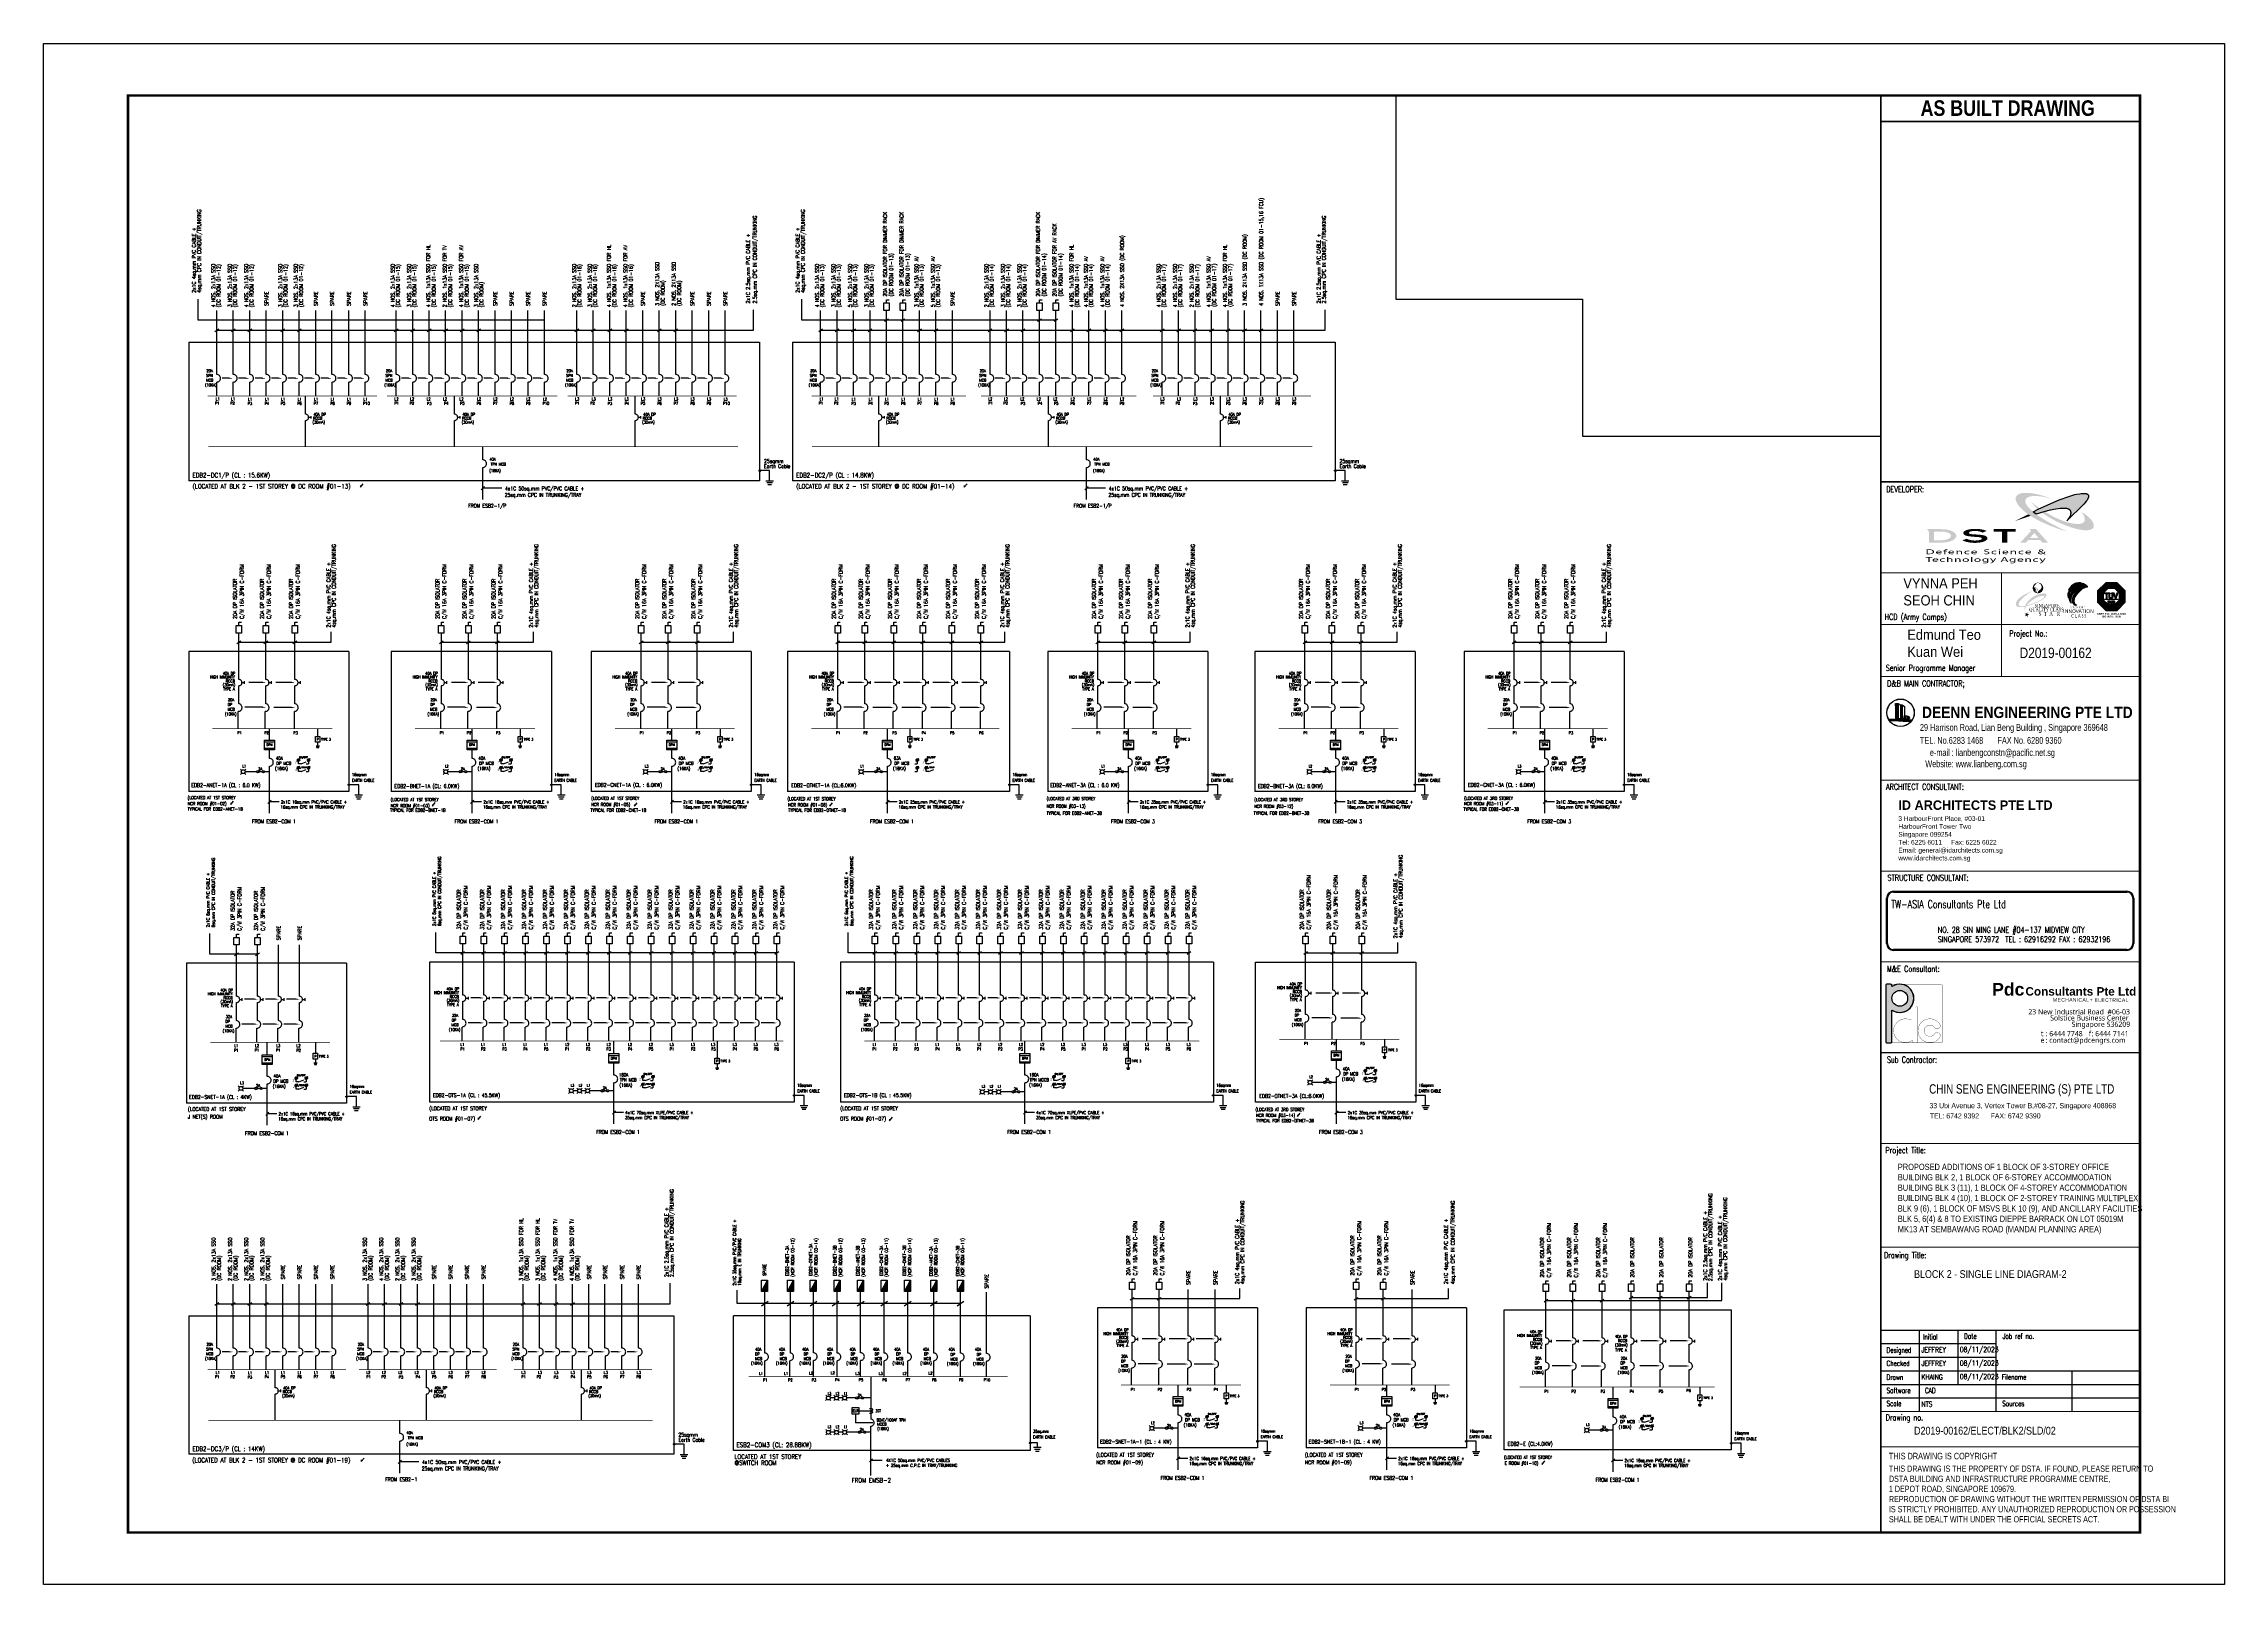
# Paper-space layout 'Layout1' of a CAD drawing. Header units: millimetres. Extents: x 474 to 1315, y -53 to 541.
# The model-space entities are those that its viewports show. They can reach past a viewport. Long polylines and large blocks are cut down to what shows.
import ezdxf
from ezdxf.enums import TextEntityAlignment as Align

# ---------------------------------------------------------------- set-up
doc = ezdxf.new("R2010")
doc.units = ezdxf.units.MM
doc.header["$LTSCALE"] = 0.01
for name, pattern in [('DASHED', [19.05, 12.7, -6.35]), ('HIDDEN2', [0.1875, 0.125, -0.0625]), ('{ -E- }', [0])]:
    doc.linetypes.add(name, pattern=pattern)
doc.layers.get('Defpoints').update_dxf_attribs({"color": 8})
for name, color, linetype in [('_KTI_CONTROL', 9, 'Continuous'), ('A-_ANOTTBLK----_E-', 7, 'Continuous'), ('A-_ANOTTBLK_--_N', 7, 'Continuous'), ('A-_ANOTTBLK_A-TXT', 7, 'Continuous'), ('A-_ANOTTBLK_E-', 8, 'Continuous'), ('D2014-00335-020_C_TB$0$S-_ANOTTBLK_H-_', 1, 'Continuous'), ('E-_ELEC----_E-', 3, 'Continuous'), ('E-_ELECSYBL_R-_N_ES9', 7, 'Continuous'), ('TITLEBLOCK', 7, 'Continuous')]:
    doc.layers.add(name, color=color, linetype=linetype)
for name, color, linetype, lineweight in [('A-_ANOTTBLK_P', 7, 'Continuous', 9), ('G-ANNO-TTLB', 6, 'Continuous', 9), ('G-ANNO-TTLB-THIN', 151, 'Continuous', 9), ('G-ANNO-TTLB-WIDE', 214, 'Continuous', 50)]:
    doc.layers.add(name, color=color, linetype=linetype, lineweight=lineweight)
doc.styles.add('100', font='romans.shx', dxfattribs={"width": 0.8, "height": 250})
doc.styles.add('A2', font='SIMPLEX.shx', dxfattribs={"width": 0.95, "height": 190})
doc.styles.add('Arial', font='arial.ttf', dxfattribs={"height": 375})
doc.styles.add('Arial Narrow', font='ARIALN.TTF', dxfattribs={"height": 250})
doc.styles.add('Arial Narrow_10', font='ARIALN.TTF', dxfattribs={"width": 0.9, "height": 2.5})
doc.styles.add('Arial Narrow_12', font='ARIALN.TTF', dxfattribs={"width": 0.8, "height": 2.4})
doc.styles.add('Arial Narrow_13', font='ARIALN.TTF', dxfattribs={"width": 1.1, "height": 2.8})
doc.styles.add('Arial Narrow_3', font='ARIALN.TTF', dxfattribs={"height": 350})
doc.styles.add('Arial Narrow_B', font='ARIALNB.TTF', dxfattribs={"height": 230})
doc.styles.add('ATT', font='ROMANS.SHX')
doc.styles.add('D2014-00335-020_C_TB$0$DE-SELARANG TITLE BLOCK$0$ROMANC', font='ARIALUNI.TTF')
doc.styles.add('D2014-00335-020_C_TB$0$DE-SELARANG TITLE BLOCK$0$Style-WORKING', font='ENGINEERING.shx')
doc.styles.add('MONOTXT', font='MONOTXT.SHX')
doc.styles.add('MtXpl_Trebuchet_MS', font='trebucbd.ttf')
doc.styles.add('PDC', font='arialbd.ttf', dxfattribs={"width": 0.9, "height": 300})
doc.styles.add('PDC-Add', font='trebuc.ttf')
doc.styles.add('PwNote', font='Romans.shx', dxfattribs={"width": 0.75, "bigfont": 'Special.shx'})
doc.styles.add('ROMAND', font='romand.shx', dxfattribs={"width": 0.75})
doc.styles.add('ROMANS', font='romans', dxfattribs={"width": 0.75})
doc.styles.add('ROMANS-1', font='romans.shx', dxfattribs={"width": 0.7})
doc.styles.add('RomanS_6', font='romans__.ttf', dxfattribs={"width": 0.65, "height": 2.25})
doc.styles.add('SANS2', font='swisscl.ttf')
doc.styles.add('SIMPLEX', font='simplex.shx', dxfattribs={"width": 0.65})
doc.styles.add('StdTitleblock_Inhouse-A1[ura]$0$IN', font='arial.ttf', dxfattribs={"width": 0.8})
doc.styles.add('StdTitleblock_Inhouse-A1[ura]$0$psb', font='arial.ttf')
doc.styles.add('StdTitleblock_Inhouse-A1[ura]$0$QC', font='times.ttf', dxfattribs={"width": 0.7})
doc.styles.add('StdTitleblock_Inhouse-A1[ura]$0$style1', font='trebuc.ttf', dxfattribs={"width": 0.5})
doc.styles.add('StdTitleblock_Inhouse-A1[ura]$0$style4', font='trebuc.ttf', dxfattribs={"width": 0.77})
doc.styles.add('StdTitleblock_Inhouse-A1[ura]$0$style4S', font='trebuc.ttf', dxfattribs={"width": 0.5})
doc.styles.add('X_1368_ TITLE BLK A1$0$X_1368_ TITLE BLK A1$0$Standard', font='txt_____.ttf')
doc.linetypes.add('communication_line', pattern='A,0.25,-0.2,0.25,-0.2,0.25,-0.2,0.25,-0.2,["C",Standard,S=0.1,R=0,X=-0.1,Y=-0.05],-0.075', length=1.875)
pattern_1 = [(0, (707.7138, 129.63446), (0.11077846, 0.22155691), [0, -0.22155691])]

# ---------------------------------------------------------------- blocks, each defined once
blk = doc.blocks.new('pdc logo')
at = {"layer": '_KTI_CONTROL'}
h = blk.add_hatch(color=5, dxfattribs=at)
h.dxf.hatch_style = 1
h.paths.add_polyline_path([(2157.64, -611.18, -1), (2152.79, -611.18, -1)], flags=16)
edge = h.paths.add_edge_path()
edge.add_arc((2152.39, -607.24), 0.4, 360, 450)
edge.add_line((2152.39, -606.84), (2151.19, -606.84))
edge.add_arc((2151.19, -607.16), 0.32, 90, 180)
edge.add_line((2150.87, -607.16), (2150.87, -624.62))
edge.add_arc((2151.19, -624.62), 0.32, 180, 270)
edge.add_line((2151.19, -624.94), (2152.47, -624.94))
edge.add_arc((2152.47, -624.62), 0.32, 270, 360)
edge.add_line((2152.79, -624.62), (2152.79, -614.79))
edge.add_arc((2155.21, -611.18), 4.34, 236.10561, 450)
edge.add_arc((2155.21, -611.18), 4.34, 90, 123.89439)
edge.add_line((2152.79, -607.58), (2152.79, -607.24))
blk.add_line((2151.83, -612.12), (2151.83, -612.12), dxfattribs=at)
at = {"layer": '_KTI_CONTROL', "color": 5}
for p, q in [((2160.15, -613.94), (2160.15, -613.94)), ((2166.73, -620.61), (2166.73, -620.61)), ((2166.73, -621.72), (2166.73, -621.72))]:
    blk.add_line(p, q, dxfattribs=at)
at = {"layer": '_KTI_CONTROL'}
blk.add_lwpolyline([(2151.27, -624.94, 0.08, 0.08, 0), (2167.96, -624.94, 0.08, 0.08, 0.414214), (2168.36, -624.54, 0.08, 0.08, 0), (2168.36, -607.24, 0.08, 0.08, 0.414214), (2167.96, -606.84, 0.08, 0.08, 0), (2151.27, -606.84, 0.08, 0, 0.414214), (2150.87, -607.24, 0, 0, 0), (2150.87, -624.54, 0, 0.08, 0.414214)], format="xyseb", close=True, dxfattribs=at)
blk.add_lwpolyline([(2152.79, -607.58), (2152.79, -607.24, 0.414214), (2152.39, -606.84), (2151.19, -606.84, 0.414214), (2150.87, -607.16), (2150.87, -624.62, 0.414214), (2151.19, -624.94), (2152.47, -624.94, 0.414214), (2152.79, -624.62), (2152.79, -614.79, 1.350121), (2155.21, -606.84)], format="xyb", dxfattribs=at)
at = {"layer": '_KTI_CONTROL', "color": 5, "const_width": 0.08}
for points in [[(2159.15, -624.26, 0.604222), (2159.03, -624.19, -1.673231), (2158.32, -617.77, 0.53158), (2158.76, -617.47), (2158.76, -614.06, -0.414214), (2159.16, -613.66), (2160.28, -613.66, -0.414214), (2160.68, -614.06), (2160.68, -624.54, -0.414214), (2160.36, -624.86), (2159.55, -624.86, -0.414214), (2159.15, -624.46)], [(2166.73, -621.72, -0.600855), (2167.53, -623.22, -3.270946), (2167.53, -619.12, -0.600855), (2166.73, -620.61, -0.249332), (2165.93, -620.19, 3.270946), (2165.93, -622.15, -0.249332)]]:
    blk.add_lwpolyline(points, format="xyb", close=True, dxfattribs=at)
blk.add_lwpolyline([(2158.7, -621.17, 1712.893325), (2158.7, -621.17)], format="xyb", dxfattribs=at)
at = {"layer": '_KTI_CONTROL'}
blk.add_circle((2155.21, -611.18), 2.42, dxfattribs=at)
blk.add_arc((2155.21, -611.18), 4.34, 236.10561, 123.89439, dxfattribs=at)
blk = doc.blocks.new('A$C62FE11C2')
at = {"layer": '_KTI_CONTROL', "xscale": 1.25, "yscale": 1.25, "zscale": 1.25}
blk.add_blockref('pdc logo', (-2684.72, 783.68), dxfattribs=at)
at = {"layer": '_KTI_CONTROL', "color": 5, "style": 'PDC'}
blk.add_text('Pdc ', height=4.86, dxfattribs=at).set_placement((44.89, 20.75))
at = {"layer": '_KTI_CONTROL', "color": 7, "style": 'PDC'}
blk.add_text('Consultants Pte Ltd', height=3.24, dxfattribs=at).set_placement((57.75, 20.77))
at = {"layer": 'A-_ANOTTBLK_E-', "color": 7}
for s, style, p in [('23 New Industrial Road  #06-03', 'PDC-Add', (58.84, 13.51)), ('Solstice Business Center', 'PDC-Add', (67.29, 11.16)), ('Singapore 536209', 'PDC-Add', (75.56, 8.71)), (': contact@pdcengrs.com', 'MtXpl_Trebuchet_MS', (65.5, 2.58)), (': 6444 7748 ', 'PDC-Add', (65.54, 5.08)), (': 6444 7141', 'PDC-Add', (83.25, 5.08))]:
    blk.add_text(s, height=2, dxfattribs=dict(at, style=style)).set_placement(p)
at = {"layer": 'A-_ANOTTBLK_E-', "color": 5, "style": 'MtXpl_Trebuchet_MS'}
for s, p in [('e', (63.56, 2.58)), ('t', (63.71, 5.08)), ('f', (82.16, 5.08))]:
    blk.add_text(s, height=2, dxfattribs=at).set_placement(p)
at = {"layer": 'A-_ANOTTBLK_E-', "color": 7, "char_height": 1.3867, "width": 77.2836, "attachment_point": 1, "style": 'X_1368_ TITLE BLK A1$0$X_1368_ TITLE BLK A1$0$Standard'}
for s, insert in [('{\\fArial|b0|i0|c0|p34;\\T1.1;MECHANICAL}', (68.35, 19.8)), ('{\\fArial|b0|i0|c0|p34;\\T1.1;+}', (82.5, 19.8)), ('{\\fArial|b0|i0|c0|p34;\\T1.1;ELECTRICAL    }', (84.4, 19.74))]:
    blk.add_mtext(s, dxfattribs=dict(at, insert=insert))
blk = doc.blocks.new('*X63')
at = {"color": 0}
for p, q in [((105083, 16093), (105267, 16278)), ((105083, 16111), (105250, 16278)), ((105083, 16129), (105232, 16278)), ((105083, 16146), (105214, 16278)), ((105083, 16164), (105197, 16278)), ((105083, 16182), (105179, 16278)), ((105083, 16199), (105161, 16278)), ((105083, 16217), (105144, 16278)), ((105083, 16235), (105126, 16278)), ((105083, 16252), (105108, 16278)), ((105083, 16270), (105090, 16278)), ((105083, 16076), (105281, 16274)), ((105083, 16058), (105281, 16257)), ((105083, 16040), (105281, 16239)), ((105083, 16023), (105281, 16221)), ((105083, 16005), (105281, 16203)), ((105083, 15987), (105281, 16186)), ((105083, 15970), (105281, 16168)), ((105083, 15952), (105281, 16150)), ((105083, 15934), (105281, 16133)), ((105083, 15917), (105281, 16115)), ((105083, 15899), (105281, 16097)), ((105083, 15881), (105281, 16080)), ((105083, 15863), (105281, 16062)), ((105083, 15846), (105281, 16044)), ((105083, 15828), (105281, 16027)), ((105083, 15810), (105281, 16009)), ((105083, 15793), (105281, 15991)), ((105083, 15775), (105281, 15974)), ((105083, 15757), (105281, 15956)), ((105083, 15740), (105281, 15938)), ((105083, 15722), (105281, 15921)), ((105083, 15704), (105281, 15903)), ((105083, 15687), (105281, 15885)), ((105083, 15669), (105281, 15868)), ((105083, 15651), (105281, 15850)), ((105083, 15634), (105281, 15832)), ((105083, 15616), (105281, 15815)), ((105083, 15598), (105281, 15797)), ((105083, 15581), (105281, 15779)), ((105083, 15563), (105281, 15762)), ((105083, 15545), (105281, 15744)), ((105083, 15528), (105281, 15726)), ((105083, 15510), (105281, 15709)), ((105083, 15492), (105281, 15691)), ((105083, 15475), (105281, 15673)), ((105083, 15457), (105281, 15655)), ((105083, 15439), (105281, 15638)), ((105083, 15422), (105281, 15620)), ((105083, 15404), (105281, 15602)), ((105083, 15386), (105281, 15585)), ((105083, 15369), (105281, 15567)), ((105083, 15351), (105281, 15549)), ((105083, 15333), (105281, 15532)), ((105083, 15315), (105281, 15514)), ((105083, 15298), (105281, 15496)), ((105083, 15280), (105281, 15479)), ((105083, 15262), (105281, 15461)), ((105084, 15247), (105281, 15443)), ((105102, 15247), (105281, 15426)), ((105120, 15247), (105281, 15408)), ((105137, 15247), (105281, 15390)), ((105155, 15247), (105281, 15373)), ((105173, 15247), (105281, 15355)), ((105191, 15247), (105281, 15337)), ((105208, 15247), (105281, 15320)), ((105226, 15247), (105281, 15302)), ((105244, 15247), (105281, 15284)), ((105261, 15247), (105281, 15267)), ((105279, 15247), (105281, 15249)), ((105438, 16078), (105543, 16182)), ((105438, 16096), (105525, 16182)), ((105438, 16113), (105507, 16182)), ((105438, 16131), (105490, 16182)), ((105438, 16149), (105472, 16182)), ((105438, 16166), (105454, 16182)), ((105438, 16060), (105546, 16168)), ((105438, 16042), (105546, 16150)), ((105438, 16025), (105546, 16132)), ((105438, 16007), (105546, 16115)), ((105438, 15989), (105546, 16097)), ((105438, 15972), (105546, 16079)), ((105438, 15954), (105546, 16062)), ((105438, 15936), (105546, 16044)), ((105438, 15919), (105546, 16026)), ((105438, 15901), (105546, 16009)), ((105438, 15883), (105546, 15991)), ((105438, 15866), (105546, 15973)), ((105438, 15848), (105546, 15956)), ((105438, 15830), (105546, 15938)), ((105438, 15813), (105546, 15920)), ((105438, 15795), (105546, 15903)), ((105438, 15777), (105546, 15885)), ((105438, 15760), (105546, 15867)), ((105438, 15742), (105546, 15850)), ((105438, 15724), (105546, 15832)), ((105438, 15707), (105546, 15814)), ((105438, 15689), (105546, 15797)), ((105438, 15671), (105546, 15779)), ((105438, 15654), (105546, 15761)), ((105438, 15636), (105546, 15743)), ((105438, 15618), (105546, 15726)), ((105438, 15601), (105546, 15708)), ((105438, 15583), (105546, 15690)), ((105438, 15565), (105546, 15673)), ((105438, 15548), (105546, 15655)), ((105438, 15530), (105546, 15637)), ((105438, 15512), (105546, 15620)), ((105438, 15494), (105546, 15602)), ((105438, 15477), (105546, 15584)), ((105438, 15459), (105546, 15567)), ((105438, 15441), (105546, 15549)), ((105438, 15424), (105546, 15531)), ((105438, 15406), (105546, 15514)), ((105438, 15388), (105546, 15496)), ((105438, 15371), (105546, 15478)), ((105438, 15353), (105546, 15461)), ((105438, 15335), (105546, 15443)), ((105438, 15318), (105546, 15425)), ((105438, 15300), (105546, 15408)), ((105438, 15282), (105546, 15390)), ((105438, 15265), (105546, 15372)), ((105441, 15250), (105546, 15355)), ((105459, 15250), (105546, 15337)), ((105476, 15250), (105546, 15319)), ((105494, 15250), (105546, 15302)), ((105512, 15250), (105546, 15284)), ((105529, 15250), (105546, 15266)), ((105686, 15441), (105689, 15445)), ((105686, 15424), (105707, 15445)), ((105686, 15406), (105724, 15445)), ((105686, 15388), (105742, 15445)), ((105686, 15371), (105750, 15435)), ((105686, 15353), (105750, 15418)), ((105686, 15335), (105750, 15400)), ((105686, 15318), (105750, 15382)), ((105686, 15300), (105750, 15364)), ((105686, 15282), (105750, 15347)), ((105686, 15265), (105750, 15329)), ((105686, 15247), (105750, 15311)), ((105692, 15236), (105750, 15294)), ((105710, 15236), (105750, 15276)), ((105728, 15236), (105750, 15258)), ((105745, 15236), (105750, 15241)), ((105886, 15394), (105893, 15401)), ((105886, 15377), (105910, 15401)), ((105886, 15359), (105928, 15401)), ((105886, 15341), (105941, 15396)), ((105886, 15324), (105941, 15378)), ((105886, 15306), (105941, 15360)), ((105886, 15288), (105941, 15343)), ((105886, 15271), (105941, 15325)), ((105886, 15253), (105941, 15307)), ((105892, 15241), (105941, 15290)), ((105910, 15241), (105941, 15272)), ((105928, 15241), (105941, 15254))]:
    blk.add_line(p, q, dxfattribs=at)
blk = doc.blocks.new('*X64')
at = {"color": 0}
for p, q in [((104618, 15191), (104621, 15194)), ((104622, 15182), (104634, 15194)), ((104627, 15174), (104647, 15194)), ((104632, 15165), (104661, 15194)), ((104637, 15157), (104674, 15194)), ((104642, 15149), (104687, 15194)), ((104647, 15141), (104700, 15194)), ((104652, 15133), (104714, 15194)), ((104658, 15125), (104727, 15194)), ((104663, 15117), (104740, 15194)), ((104668, 15109), (104753, 15194)), ((104674, 15101), (104767, 15194)), ((104684, 15098), (104780, 15194)), ((104697, 15098), (104793, 15194)), ((104711, 15098), (104806, 15194)), ((104724, 15098), (104820, 15194)), ((104737, 15098), (104833, 15194)), ((104750, 15098), (104846, 15194)), ((104764, 15098), (104859, 15194)), ((104777, 15098), (104873, 15194)), ((104790, 15098), (104886, 15194)), ((104803, 15098), (104899, 15194)), ((104817, 15098), (104912, 15194)), ((104830, 15098), (104926, 15194)), ((104843, 15098), (104939, 15194)), ((104857, 15098), (104952, 15194)), ((104870, 15098), (104966, 15194)), ((104883, 15098), (104979, 15194)), ((104896, 15098), (104992, 15194)), ((104910, 15098), (105005, 15194)), ((104923, 15098), (105019, 15194)), ((104936, 15098), (105032, 15194)), ((104949, 15098), (105045, 15194)), ((104963, 15098), (105058, 15194)), ((104976, 15098), (105072, 15194)), ((104989, 15098), (105085, 15194)), ((105002, 15098), (105098, 15194)), ((105016, 15098), (105111, 15194)), ((105029, 15098), (105125, 15194)), ((105042, 15098), (105138, 15194)), ((105055, 15098), (105151, 15194)), ((105069, 15098), (105164, 15194)), ((105082, 15098), (105178, 15194)), ((105095, 15098), (105191, 15194)), ((105108, 15098), (105204, 15194)), ((105122, 15098), (105217, 15194)), ((105135, 15098), (105231, 15194)), ((105148, 15098), (105244, 15194)), ((105161, 15098), (105257, 15194)), ((105175, 15098), (105270, 15194)), ((105188, 15098), (105284, 15194)), ((105201, 15098), (105297, 15194)), ((105214, 15098), (105304, 15187)), ((105228, 15098), (105304, 15175)), ((105241, 15098), (105318, 15175)), ((105254, 15098), (105331, 15175)), ((105268, 15098), (105344, 15175)), ((105281, 15098), (105357, 15175)), ((105294, 15098), (105371, 15175)), ((105305, 15082), (105397, 15175)), ((105307, 15098), (105384, 15175)), ((105318, 15082), (105410, 15175)), ((105331, 15082), (105424, 15175)), ((105344, 15082), (105437, 15175)), ((105358, 15082), (105450, 15175)), ((105371, 15082), (105463, 15175)), ((105384, 15082), (105477, 15175)), ((105397, 15082), (105490, 15175)), ((105411, 15082), (105503, 15175)), ((105424, 15082), (105516, 15175)), ((105437, 15082), (105530, 15175)), ((105450, 15082), (105543, 15175)), ((105464, 15082), (105556, 15175)), ((105477, 15082), (105569, 15175)), ((105490, 15082), (105583, 15175)), ((105503, 15082), (105596, 15175)), ((105517, 15082), (105609, 15175)), ((105530, 15082), (105623, 15175)), ((105543, 15082), (105619, 15158)), ((105556, 15082), (105629, 15155)), ((105570, 15082), (105643, 15155)), ((105583, 15082), (105656, 15155)), ((105596, 15082), (105669, 15155)), ((105610, 15082), (105682, 15155)), ((105623, 15082), (105696, 15155)), ((105623, 15069), (105709, 15155)), ((105626, 15059), (105722, 15155)), ((105640, 15059), (105735, 15155)), ((105653, 15059), (105749, 15155)), ((105666, 15059), (105762, 15155)), ((105679, 15059), (105775, 15155)), ((105693, 15059), (105788, 15155)), ((105706, 15059), (105802, 15155)), ((105719, 15059), (105815, 15155)), ((105732, 15059), (105828, 15155)), ((105746, 15059), (105841, 15155)), ((105759, 15059), (105855, 15155)), ((105772, 15059), (105868, 15155)), ((105786, 15059), (105881, 15155)), ((105799, 15059), (105895, 15155)), ((105812, 15059), (105908, 15155)), ((105825, 15059), (105921, 15155)), ((105839, 15059), (105934, 15155)), ((105852, 15059), (105948, 15155)), ((105865, 15059), (105961, 15155)), ((105878, 15059), (105974, 15155)), ((105892, 15059), (105987, 15155)), ((105905, 15059), (106001, 15155)), ((105918, 15059), (106014, 15155)), ((105931, 15059), (106027, 15155)), ((105945, 15059), (106040, 15155)), ((105958, 15059), (106054, 15155)), ((105971, 15059), (106067, 15155)), ((105984, 15059), (106080, 15155)), ((105998, 15059), (106093, 15155)), ((106011, 15059), (106107, 15155)), ((106024, 15059), (106120, 15155)), ((106037, 15059), (106133, 15155)), ((106051, 15059), (106146, 15155)), ((106064, 15059), (106160, 15155)), ((106077, 15059), (106173, 15155)), ((106090, 15059), (106186, 15155)), ((106104, 15059), (106199, 15155)), ((106117, 15059), (106213, 15155)), ((106130, 15059), (106226, 15155)), ((106143, 15059), (106239, 15155)), ((106170, 15059), (106222, 15112)), ((106183, 15059), (106185, 15061))]:
    blk.add_line(p, q, dxfattribs=at)
blk = doc.blocks.new('DB')
at = {"layer": 'E-_ELEC----_E-'}
blk.add_hatch(color=0, dxfattribs=at).paths.add_polyline_path([(0, 0), (400, 0), (400, 209)])
at = {"layer": 'E-_ELEC----_E-', "color": 0, "linetype": 'Continuous'}
for p, q in [((400, 209), (0, 209)), ((0, 209), (0, 0)), ((0, 0), (400, 0)), ((400, 0), (400, 209))]:
    blk.add_line(p, q, dxfattribs=at)
at = {"layer": 'E-_ELEC----_E-', "color": 0}
blk.add_line((400, 209), (0, 0), dxfattribs=at)
blk = doc.blocks.new('ELEC0333')
at = {"layer": 'E-_ELECSYBL_R-_N_ES9'}
blk.add_lwpolyline([(-1.3, 2), (0, 2, -1), (0, 0, -1), (0, -2), (-1.3, -2)], format="xyb", dxfattribs=at)
blk = doc.blocks.new('ELEC0302')
at = {"color": 0}
blk.add_arc((20, 0), 300, 275.73917, 84.26083, dxfattribs=at)
blk = doc.blocks.new('20A ISO')
at = {"color": 7}
blk.add_lwpolyline([(1003747, 407593), (1004173, 407593), (1004173, 406990), (1003747, 406990)], close=True, dxfattribs=at)
blk.add_lwpolyline([(1003960, 407593), (1003960, 407853), (1004166, 407853)], dxfattribs=at)

msp = doc.modelspace()

# ---------------------------------------------------------------- linework, layer by layer
at = {"linetype": '{ -E- }'}
for p, q in [((662781, 401996), (662781, 407086)), ((664093, 401996), (664093, 407086)), ((665405, 401996), (665405, 407086)), ((668028, 401996), (668028, 407086)), ((669339, 401996), (669339, 407086)), ((677059, 401996), (677059, 407086)), ((678371, 401996), (678371, 407086)), ((679683, 401996), (679683, 407086)), ((680994, 401996), (680994, 407086)), ((682306, 401996), (682306, 407086)), ((683617, 401996), (683617, 407086)), ((691437, 401996), (691437, 407086)), ((692749, 401996), (692749, 407086)), ((694061, 401996), (694061, 407086)), ((695372, 401996), (695372, 407086)), ((697995, 401996), (697995, 407086)), ((699307, 401996), (699307, 407086)), ((710837, 401996), (710837, 407086)), ((712149, 401996), (712149, 407086)), ((713461, 401996), (713461, 407086)), ((714772, 401996), (714772, 407086)), ((716084, 401996), (716084, 407086)), ((717395, 401996), (717395, 407086)), ((718707, 401996), (718707, 407086)), ((720019, 401996), (720019, 407086)), ((724324, 401996), (724324, 407086)), ((725636, 401996), (725636, 407086)), ((726948, 401996), (726948, 407086)), ((728259, 401996), (728259, 407086)), ((729571, 401996), (729571, 407086)), ((730882, 401996), (730882, 407086)), ((732194, 401996), (732194, 407086)), ((733506, 401996), (733506, 407086)), ((734817, 401996), (734817, 407086)), ((738023, 401996), (738023, 407086)), ((739335, 401996), (739335, 407086)), ((740647, 401996), (740647, 407086)), ((741958, 401996), (741958, 407086)), ((743270, 401996), (743270, 407086)), ((744581, 401996), (744581, 407086)), ((745893, 401996), (745893, 407086)), ((683953, 395205), (683953, 396251)), ((732009, 395205), (732009, 396251)), ((683953, 392045), (683953, 394604)), ((706783, 394349), (706004, 394349)), ((732009, 392045), (732009, 394604)), ((752596, 394349), (751817, 394349)), ((666408, 377499), (665337, 377499)), ((668709, 377499), (667466, 377499)), ((682530, 377499), (681459, 377499)), ((684831, 377499), (683588, 377499)), ((698437, 377499), (697366, 377499)), ((700738, 377499), (699495, 377499)), ((714080, 377499), (713009, 377499)), ((716381, 377499), (715138, 377499)), ((718694, 377499), (717451, 377499)), ((721007, 377499), (719764, 377499)), ((723320, 377499), (722077, 377499)), ((734785, 377499), (733714, 377499)), ((737086, 377499), (735843, 377499)), ((751271, 377499), (750200, 377499)), ((753572, 377499), (752329, 377499)), ((767921, 377499), (766850, 377499)), ((770222, 377499), (768979, 377499)), ((664489, 373820), (664489, 375183)), ((666408, 375514), (665012, 375514)), ((666640, 373820), (666640, 375183)), ((668720, 375495), (667324, 375495)), ((668953, 373820), (668953, 375183)), ((680611, 373820), (680611, 375183)), ((682530, 375514), (681134, 375514)), ((682762, 373820), (682762, 375183)), ((684842, 375495), (683446, 375495)), ((685075, 373820), (685075, 375183)), ((696518, 373820), (696518, 375183)), ((698437, 375514), (697041, 375514)), ((698669, 373820), (698669, 375183)), ((700749, 375495), (699353, 375495)), ((700982, 373820), (700982, 375183)), ((712161, 373820), (712161, 375183)), ((714080, 375514), (712684, 375514)), ((714312, 373820), (714312, 375183)), ((716392, 375495), (714996, 375495)), ((716625, 373820), (716625, 375183)), ((718705, 375495), (717309, 375495)), ((718938, 373820), (718938, 375183)), ((721018, 375495), (719622, 375495)), ((721251, 373820), (721251, 375183)), ((723331, 375495), (721935, 375495)), ((723564, 373820), (723564, 375183)), ((732866, 373820), (732866, 375183)), ((734785, 375514), (733389, 375514)), ((735017, 373820), (735017, 375183)), ((737097, 375495), (735701, 375495)), ((737330, 373820), (737330, 375183)), ((749352, 373820), (749352, 375183)), ((751271, 375514), (749875, 375514)), ((751503, 373820), (751503, 375183)), ((753583, 375495), (752187, 375495)), ((753816, 373820), (753816, 375183)), ((766002, 373820), (766002, 375183)), ((767921, 375514), (766525, 375514)), ((768153, 373820), (768153, 375183)), ((770233, 375495), (768837, 375495)), ((770466, 373820), (770466, 375183)), ((666977, 372911), (666977, 373820)), ((683099, 372911), (683099, 373820)), ((699006, 372911), (699006, 373820)), ((716165, 372911), (716165, 373820)), ((735354, 372911), (735354, 373820)), ((751840, 372911), (751840, 373820)), ((768490, 372911), (768490, 373820)), ((666977, 371438), (666977, 372140)), ((683099, 371438), (683099, 372140)), ((699006, 371438), (699006, 372140)), ((716165, 371438), (716165, 372140)), ((735354, 371438), (735354, 372140)), ((751840, 371438), (751840, 372140)), ((768490, 371438), (768490, 372140)), ((666977, 367078), (666977, 370838)), ((683099, 367078), (683099, 370838)), ((699006, 367078), (699006, 370838)), ((716165, 367078), (716165, 370838)), ((735354, 367078), (735354, 370838)), ((751840, 367078), (751840, 370838)), ((768490, 367078), (768490, 370838)), ((674072, 369352), (673293, 369352)), ((690194, 369352), (689415, 369352)), ((706101, 369352), (705322, 369352)), ((726653, 369352), (725874, 369352)), ((742449, 369352), (741670, 369352)), ((758935, 369352), (758156, 369352)), ((775585, 369352), (774806, 369352)), ((683751, 352386), (682996, 352386)), ((685418, 352386), (684663, 352386)), ((687085, 352386), (686330, 352386)), ((688752, 352386), (687997, 352386)), ((690419, 352386), (689664, 352386)), ((692086, 352386), (691331, 352386)), ((693753, 352386), (692998, 352386)), ((695420, 352386), (694665, 352386)), ((697087, 352386), (696332, 352386)), ((698754, 352386), (697999, 352386)), ((700421, 352386), (699666, 352386)), ((702088, 352386), (701333, 352386)), ((703755, 352386), (703000, 352386)), ((705422, 352386), (704667, 352386)), ((707089, 352386), (706334, 352386)), ((716558, 352386), (715803, 352386)), ((718225, 352386), (717470, 352386)), ((719892, 352386), (719137, 352386)), ((721559, 352386), (720804, 352386)), ((723226, 352386), (722471, 352386)), ((724893, 352386), (724138, 352386)), ((726560, 352386), (725805, 352386)), ((728227, 352386), (727472, 352386)), ((729894, 352386), (729139, 352386)), ((731561, 352386), (730806, 352386)), ((733228, 352386), (732473, 352386)), ((734895, 352386), (734140, 352386)), ((736562, 352386), (735807, 352386)), ((738229, 352386), (737474, 352386)), ((739896, 352386), (739141, 352386)), ((751330, 352779), (750259, 352779)), ((753631, 352779), (752388, 352779)), ((751330, 350794), (749934, 350794)), ((753642, 350775), (752246, 350775)), ((682316, 348962), (682316, 350070)), ((683751, 350401), (682777, 350401)), ((683983, 348962), (683983, 350070)), ((685418, 350401), (684444, 350401)), ((685650, 348962), (685650, 350070)), ((687085, 350401), (686111, 350401)), ((687317, 348962), (687317, 350070)), ((688752, 350401), (687778, 350401)), ((688984, 348962), (688984, 350070)), ((690419, 350401), (689445, 350401)), ((690651, 348962), (690651, 350070)), ((692086, 350401), (691112, 350401)), ((692318, 348962), (692318, 350070)), ((693753, 350401), (692779, 350401)), ((693985, 348962), (693985, 350070)), ((694390, 347960), (694390, 348962)), ((695420, 350401), (694446, 350401)), ((695652, 348962), (695652, 350070)), ((697087, 350401), (696113, 350401)), ((697319, 348962), (697319, 350070)), ((698754, 350401), (697780, 350401)), ((698986, 348962), (698986, 350070)), ((700421, 350401), (699447, 350401)), ((700653, 348962), (700653, 350070)), ((702088, 350401), (701114, 350401)), ((702320, 348962), (702320, 350070)), ((703755, 350401), (702781, 350401)), ((703987, 348962), (703987, 350070)), ((705422, 350401), (704448, 350401)), ((705654, 348962), (705654, 350070)), ((707089, 350401), (706115, 350401)), ((707321, 348962), (707321, 350070)), ((715123, 348962), (715123, 350070)), ((716558, 350401), (715584, 350401)), ((716790, 348962), (716790, 350070)), ((718225, 350401), (717251, 350401)), ((718457, 348962), (718457, 350070)), ((719892, 350401), (718918, 350401)), ((720124, 348962), (720124, 350070)), ((721559, 350401), (720585, 350401)), ((721791, 348962), (721791, 350070)), ((723226, 350401), (722252, 350401)), ((723458, 348962), (723458, 350070)), ((724893, 350401), (723919, 350401)), ((725125, 348962), (725125, 350070)), ((726560, 350401), (725586, 350401)), ((726792, 348962), (726792, 350070)), ((727107, 347960), (727107, 348962)), ((728227, 350401), (727253, 350401)), ((728459, 348962), (728459, 350070)), ((729894, 350401), (728920, 350401)), ((730126, 348962), (730126, 350070)), ((731561, 350401), (730587, 350401)), ((731793, 348962), (731793, 350070)), ((733228, 350401), (732254, 350401)), ((733460, 348962), (733460, 350070)), ((734895, 350401), (733921, 350401)), ((735127, 348962), (735127, 350070)), ((736562, 350401), (735588, 350401)), ((736794, 348962), (736794, 350070)), ((738229, 350401), (737255, 350401)), ((738461, 348962), (738461, 350070)), ((739896, 350401), (738922, 350401)), ((740128, 348962), (740128, 350070)), ((749411, 349100), (749411, 350463)), ((751562, 349100), (751562, 350463)), ((751899, 348191), (751899, 349100)), ((753875, 349100), (753875, 350463)), ((694390, 346242), (694390, 347189)), ((727107, 346242), (727107, 347189)), ((751899, 346718), (751899, 347420)), ((694390, 342358), (694390, 345642)), ((727107, 342358), (727107, 345642)), ((751899, 342358), (751899, 346118)), ((709519, 344632), (708740, 344632)), ((742880, 344632), (742101, 344632)), ((758994, 344632), (758215, 344632)), ((662781, 324523), (662781, 329613)), ((664093, 324523), (664093, 329613)), ((665405, 324523), (665405, 329613)), ((666716, 324523), (666716, 329613)), ((674813, 324523), (674813, 329613)), ((676125, 324523), (676125, 329613)), ((677437, 324523), (677437, 329613)), ((678748, 324523), (678748, 329613)), ((687156, 324523), (687156, 329613)), ((688468, 324523), (688468, 329613)), ((689780, 324523), (689780, 329613)), ((691091, 324523), (691091, 329613)), ((737518, 325255), (736447, 325255)), ((739819, 325255), (738576, 325255)), ((741970, 325255), (740727, 325255)), ((755354, 325255), (754283, 325255)), ((757655, 325255), (756412, 325255)), ((770457, 325099), (769386, 325099)), ((772759, 325099), (771515, 325099)), ((777385, 325099), (776141, 325099)), ((779698, 325099), (778454, 325099)), ((735599, 321576), (735599, 322939)), ((737518, 323270), (736122, 323270)), ((737750, 321576), (737750, 322939)), ((739830, 323251), (738434, 323251)), ((740063, 321576), (740063, 322939)), ((741981, 323251), (740585, 323251)), ((742214, 321576), (742214, 322939)), ((753435, 321576), (753435, 322939)), ((755354, 323270), (753958, 323270)), ((755586, 321576), (755586, 322939)), ((757666, 323251), (756270, 323251)), ((757899, 321576), (757899, 322939)), ((770457, 323114), (769061, 323114)), ((772770, 323095), (771374, 323095)), ((777435, 323114), (776039, 323114)), ((779747, 323095), (778351, 323095)), ((739304, 320667), (739304, 321576)), ((755923, 320667), (755923, 321576)), ((768538, 321420), (768538, 322783)), ((770689, 321420), (770689, 322783)), ((773002, 321420), (773002, 322795)), ((773925, 320511), (773925, 321420)), ((739304, 319194), (739304, 319896)), ((755923, 319194), (755923, 319896)), ((773925, 319038), (773925, 319740)), ((677351, 317731), (677351, 318778)), ((739304, 314834), (739304, 318594)), ((755923, 314834), (755923, 318594)), ((773925, 314678), (773925, 318438)), ((677351, 314572), (677351, 317131)), ((699968, 316876), (699189, 316876)), ((746399, 317107), (745620, 317107)), ((763018, 317107), (762239, 317107)), ((784111, 316952), (783332, 316952))]:
    msp.add_line(p, q, dxfattribs=at)
at = {"linetype": 'DASHED', "ltscale": 10}
for p, q in [((666716, 401996), (666716, 407086)), ((670651, 401996), (670651, 407086)), ((671938, 401997), (671938, 407087)), ((673274, 401996), (673274, 407086)), ((674586, 401996), (674586, 407086)), ((684929, 401996), (684929, 407086)), ((686231, 401996), (686231, 407086)), ((687542, 401996), (687542, 407086)), ((688854, 401996), (688854, 407086)), ((696684, 401996), (696684, 407086)), ((700619, 401996), (700619, 407086)), ((701930, 401996), (701930, 407086)), ((703242, 401996), (703242, 407086)), ((721330, 401996), (721330, 407086)), ((747205, 401996), (747205, 407086)), ((748516, 401996), (748516, 407086)), ((668028, 324523), (668028, 329613)), ((669339, 324523), (669339, 329613)), ((670651, 324523), (670651, 329613)), ((671963, 324523), (671963, 329613)), ((680060, 324523), (680060, 329613)), ((681371, 324523), (681371, 329613)), ((682683, 324523), (682683, 329613)), ((683995, 324523), (683995, 329613)), ((692403, 324523), (692403, 329613)), ((693675, 324523), (693675, 329613)), ((695026, 324523), (695026, 329613)), ((696338, 324523), (696338, 329613)), ((724044, 324092), (724044, 328977)), ((740102, 325487), (740102, 329179)), ((742253, 325487), (742253, 329179)), ((757938, 325487), (757938, 329179))]:
    msp.add_line(p, q, dxfattribs=at)
for p, q in [((715933, 406229), (716235, 406438)), ((717245, 406229), (717546, 406438)), ((728108, 406229), (728410, 406438)), ((729420, 406229), (729722, 406438)), ((662630, 405422), (662932, 405631)), ((663942, 405422), (664244, 405631)), ((665254, 405422), (665555, 405631)), ((667877, 405422), (668179, 405631)), ((669189, 405422), (669490, 405631)), ((676908, 405422), (677210, 405631)), ((678220, 405422), (678522, 405631)), ((679532, 405422), (679833, 405631)), ((680843, 405422), (681145, 405631)), ((682155, 405422), (682457, 405631)), ((683467, 405422), (683768, 405631)), ((691286, 405422), (691588, 405631)), ((692598, 405422), (692900, 405631)), ((693910, 405422), (694211, 405631)), ((695221, 405422), (695523, 405631)), ((697845, 405422), (698146, 405631)), ((699156, 405422), (699458, 405631)), ((710686, 405422), (710988, 405631)), ((711998, 405422), (712300, 405631)), ((713310, 405422), (713611, 405631)), ((714621, 405422), (714923, 405631)), ((718556, 405422), (718858, 405631)), ((719868, 405422), (720169, 405631)), ((724173, 405422), (724475, 405631)), ((725485, 405422), (725787, 405631)), ((726797, 405422), (727098, 405631)), ((730732, 405422), (731033, 405631)), ((732043, 405422), (732345, 405631)), ((733355, 405422), (733656, 405631)), ((734667, 405422), (734968, 405631)), ((737872, 405422), (738174, 405631)), ((739184, 405422), (739486, 405631)), ((740496, 405422), (740797, 405631)), ((741807, 405422), (742109, 405631)), ((743119, 405422), (743421, 405631)), ((744431, 405422), (744732, 405631)), ((745742, 405422), (746044, 405631)), ((662781, 400277), (662781, 401384)), ((663762, 401696), (663197, 401696)), ((664093, 400277), (664093, 401384)), ((665073, 401696), (664509, 401696)), ((665405, 400277), (665405, 401384)), ((666385, 401696), (665820, 401696)), ((666716, 400277), (666716, 401384)), ((667697, 401696), (667132, 401696)), ((668028, 400277), (668028, 401384)), ((669008, 401696), (668444, 401696)), ((669339, 400277), (669339, 401384)), ((670320, 401696), (669755, 401696)), ((670651, 400277), (670651, 401384)), ((671632, 401696), (671067, 401696)), ((671963, 400277), (671963, 401384)), ((672943, 401696), (672379, 401696)), ((673274, 400277), (673274, 401384)), ((674255, 401696), (673690, 401696)), ((674586, 400277), (674586, 401384)), ((677059, 400277), (677059, 401384)), ((678040, 401696), (677475, 401696)), ((678371, 400277), (678371, 401384)), ((679351, 401696), (678787, 401696)), ((679683, 400277), (679683, 401384)), ((680663, 401696), (680098, 401696)), ((680994, 400277), (680994, 401384)), ((681975, 401696), (681410, 401696)), ((682306, 400277), (682306, 401384)), ((683286, 401696), (682722, 401696)), ((683617, 400277), (683617, 401384)), ((684598, 401696), (684033, 401696)), ((684929, 400277), (684929, 401384)), ((685910, 401696), (685345, 401696)), ((686241, 400277), (686241, 401384)), ((687221, 401696), (686657, 401696)), ((687552, 400277), (687552, 401384)), ((688533, 401696), (687968, 401696)), ((688864, 400277), (688864, 401384)), ((691437, 400277), (691437, 401384)), ((692418, 401696), (691853, 401696)), ((692749, 400277), (692749, 401384)), ((693729, 401696), (693165, 401696)), ((694061, 400277), (694061, 401384)), ((695041, 401696), (694476, 401696)), ((695372, 400277), (695372, 401384)), ((696353, 401696), (695788, 401696)), ((696684, 400277), (696684, 401384)), ((697664, 401696), (697100, 401696)), ((697995, 400277), (697995, 401384)), ((698976, 401696), (698411, 401696)), ((699307, 400277), (699307, 401384)), ((700288, 401696), (699723, 401696)), ((700619, 400277), (700619, 401384)), ((701599, 401696), (701035, 401696)), ((701930, 400277), (701930, 401384)), ((702911, 401696), (702346, 401696)), ((703242, 400277), (703242, 401384)), ((710837, 400277), (710837, 401384)), ((711818, 401696), (711253, 401696)), ((712149, 400277), (712149, 401384)), ((713129, 401696), (712565, 401696)), ((713461, 400277), (713461, 401384)), ((714441, 401696), (713876, 401696)), ((714772, 400277), (714772, 401384)), ((715753, 401696), (715188, 401696)), ((716084, 400277), (716084, 401384)), ((717064, 401696), (716500, 401696)), ((717395, 400277), (717395, 401384)), ((718376, 401696), (717811, 401696)), ((718707, 400277), (718707, 401384)), ((719688, 401696), (719123, 401696)), ((720019, 400277), (720019, 401384)), ((720999, 401696), (720435, 401696)), ((721330, 400277), (721330, 401384)), ((724324, 400277), (724324, 401384)), ((725305, 401696), (724740, 401696)), ((725636, 400277), (725636, 401384)), ((726616, 401696), (726052, 401696)), ((726948, 400277), (726948, 401384)), ((727928, 401696), (727363, 401696)), ((728259, 400277), (728259, 401384)), ((729240, 401696), (728675, 401696)), ((729571, 400277), (729571, 401384)), ((730551, 401696), (729987, 401696)), ((730882, 400277), (730882, 401384)), ((731863, 401696), (731298, 401696)), ((732194, 400277), (732194, 401384)), ((733175, 401696), (732610, 401696)), ((733506, 400277), (733506, 401384)), ((734486, 401696), (733922, 401696)), ((734817, 400277), (734817, 401384)), ((738023, 400277), (738023, 401384)), ((739004, 401696), (738439, 401696)), ((739335, 400277), (739335, 401384)), ((740315, 401696), (739751, 401696)), ((740647, 400277), (740647, 401384)), ((741627, 401696), (741062, 401696)), ((741958, 400277), (741958, 401384)), ((742939, 401696), (742374, 401696)), ((743270, 400277), (743270, 401384)), ((744250, 401696), (743686, 401696)), ((744581, 400277), (744581, 401384)), ((745562, 401696), (744997, 401696)), ((745893, 400277), (745893, 401384)), ((746874, 401696), (746309, 401696)), ((747205, 400277), (747205, 401384)), ((748185, 401696), (747621, 401696)), ((748516, 400277), (748516, 401384)), ((669837, 398842), (669837, 400277)), ((681703, 398842), (681703, 400277)), ((696081, 398842), (696081, 400277)), ((715481, 398842), (715481, 400277)), ((728968, 398842), (728968, 400277)), ((742667, 398842), (742667, 400277)), ((669837, 396251), (669837, 398342)), ((670087, 398592), (670287, 398592)), ((670287, 398492), (670287, 398692)), ((681703, 396251), (681703, 398342)), ((681953, 398592), (682153, 398592)), ((682153, 398492), (682153, 398692)), ((696081, 396251), (696081, 398342)), ((696331, 398592), (696531, 398592)), ((696531, 398492), (696531, 398692)), ((715481, 396251), (715481, 398342)), ((715731, 398592), (715931, 398592)), ((715931, 398492), (715931, 398692)), ((728968, 396251), (728968, 398342)), ((729218, 398592), (729418, 398592)), ((729418, 398492), (729418, 398692)), ((742667, 396251), (742667, 398342)), ((742917, 398592), (743117, 398592)), ((743117, 398492), (743117, 398692)), ((706783, 393542), (706783, 394349)), ((752596, 393542), (752596, 394349)), ((683828, 392827), (684078, 393077)), ((685472, 392952), (683953, 392952)), ((706483, 393542), (707083, 393542)), ((706558, 393392), (707008, 393392)), ((706633, 393242), (706933, 393242)), ((731884, 392827), (732134, 393077)), ((733528, 392952), (732009, 392952)), ((752296, 393542), (752896, 393542)), ((752371, 393392), (752821, 393392)), ((752446, 393242), (752746, 393242)), ((664377, 380598), (664678, 380808)), ((664528, 377732), (664528, 381424)), ((666528, 380598), (666829, 380808)), ((666679, 377732), (666679, 381424)), ((668841, 380598), (669142, 380808)), ((668992, 377732), (668992, 381424)), ((680499, 380598), (680800, 380808)), ((680650, 377732), (680650, 381424)), ((682650, 380598), (682951, 380808)), ((682801, 377732), (682801, 381424)), ((684963, 380598), (685264, 380808)), ((685114, 377732), (685114, 381424)), ((696406, 380598), (696707, 380808)), ((696557, 377732), (696557, 381424)), ((698557, 380598), (698858, 380808)), ((698708, 377732), (698708, 381424)), ((700870, 380598), (701171, 380808)), ((701021, 377732), (701021, 381424)), ((712049, 380598), (712350, 380808)), ((712200, 377732), (712200, 381424)), ((714200, 380598), (714501, 380808)), ((714351, 377732), (714351, 381424)), ((716513, 380598), (716814, 380808)), ((716664, 377732), (716664, 381424)), ((718826, 380598), (719127, 380808)), ((718977, 377732), (718977, 381424)), ((721139, 380598), (721440, 380808)), ((721290, 377732), (721290, 381424)), ((723452, 380598), (723753, 380808)), ((723603, 377732), (723603, 381424)), ((732754, 380598), (733055, 380808)), ((732905, 377732), (732905, 381424)), ((734905, 380598), (735206, 380808)), ((735056, 377732), (735056, 381424)), ((737218, 380598), (737519, 380808)), ((737369, 377732), (737369, 381424)), ((749240, 380598), (749541, 380808)), ((749391, 377732), (749391, 381424)), ((751391, 380598), (751692, 380808)), ((751542, 377732), (751542, 381424)), ((753704, 380598), (754005, 380808)), ((753855, 377732), (753855, 381424)), ((765890, 380598), (766191, 380808)), ((766041, 377732), (766041, 381424)), ((768041, 380598), (768342, 380808)), ((768192, 377732), (768192, 381424)), ((770354, 380598), (770655, 380808)), ((770505, 377732), (770505, 381424)), ((664528, 375795), (664528, 377232)), ((664778, 377482), (664978, 377482)), ((664978, 377382), (664978, 377582)), ((666679, 375795), (666679, 377232)), ((666929, 377482), (667129, 377482)), ((667129, 377382), (667129, 377582)), ((668992, 375795), (668992, 377232)), ((669242, 377482), (669442, 377482)), ((669442, 377382), (669442, 377582)), ((680650, 375795), (680650, 377232)), ((680900, 377482), (681100, 377482)), ((681100, 377382), (681100, 377582)), ((682801, 375795), (682801, 377232)), ((683051, 377482), (683251, 377482)), ((683251, 377382), (683251, 377582)), ((685114, 375795), (685114, 377232)), ((685364, 377482), (685564, 377482)), ((685564, 377382), (685564, 377582)), ((696557, 375795), (696557, 377232)), ((696807, 377482), (697007, 377482)), ((697007, 377382), (697007, 377582)), ((698708, 375795), (698708, 377232)), ((698958, 377482), (699158, 377482)), ((699158, 377382), (699158, 377582)), ((701021, 375795), (701021, 377232)), ((701271, 377482), (701471, 377482)), ((701471, 377382), (701471, 377582)), ((712200, 375795), (712200, 377232)), ((712450, 377482), (712650, 377482)), ((712650, 377382), (712650, 377582)), ((714351, 375795), (714351, 377232)), ((714601, 377482), (714801, 377482)), ((714801, 377382), (714801, 377582)), ((716664, 375795), (716664, 377232)), ((716914, 377482), (717114, 377482)), ((717114, 377382), (717114, 377582)), ((718977, 375795), (718977, 377232)), ((719227, 377482), (719427, 377482)), ((719427, 377382), (719427, 377582)), ((721290, 375795), (721290, 377232)), ((721540, 377482), (721740, 377482)), ((721740, 377382), (721740, 377582)), ((723603, 375795), (723603, 377232)), ((723853, 377482), (724053, 377482)), ((724053, 377382), (724053, 377582)), ((732905, 375795), (732905, 377232)), ((733155, 377482), (733355, 377482)), ((733355, 377382), (733355, 377582)), ((735056, 375795), (735056, 377232)), ((735306, 377482), (735506, 377482)), ((735506, 377382), (735506, 377582)), ((737369, 375795), (737369, 377232)), ((737619, 377482), (737819, 377482)), ((737819, 377382), (737819, 377582)), ((749391, 375795), (749391, 377232)), ((749641, 377482), (749841, 377482)), ((749841, 377382), (749841, 377582)), ((751542, 375795), (751542, 377232)), ((751792, 377482), (751992, 377482)), ((751992, 377382), (751992, 377582)), ((753855, 375795), (753855, 377232)), ((754105, 377482), (754305, 377482)), ((754305, 377382), (754305, 377582)), ((766041, 375795), (766041, 377232)), ((766291, 377482), (766491, 377482)), ((766491, 377382), (766491, 377582)), ((768192, 375795), (768192, 377232)), ((768442, 377482), (768642, 377482)), ((768642, 377382), (768642, 377582)), ((770505, 375795), (770505, 377232)), ((770755, 377482), (770955, 377482)), ((770955, 377382), (770955, 377582)), ((670803, 373820), (670803, 373204)), ((686925, 373820), (686925, 373204)), ((702832, 373820), (702832, 373204)), ((717944, 373820), (717944, 373204)), ((739180, 373820), (739180, 373204)), ((755666, 373820), (755666, 373204)), ((772316, 373820), (772316, 373204)), ((666573, 372770), (667357, 372770)), ((666573, 372264), (667357, 372264)), ((670679, 372438), (670946, 372438)), ((670696, 372375), (670916, 372375)), ((670721, 372321), (670888, 372321)), ((670803, 372737), (670803, 372474)), ((682695, 372770), (683479, 372770)), ((682695, 372264), (683479, 372264)), ((686801, 372438), (687068, 372438)), ((686818, 372375), (687038, 372375)), ((686843, 372321), (687010, 372321)), ((686925, 372737), (686925, 372474)), ((698602, 372770), (699386, 372770)), ((698602, 372264), (699386, 372264)), ((702708, 372438), (702975, 372438)), ((702725, 372375), (702945, 372375)), ((702750, 372321), (702917, 372321)), ((702832, 372737), (702832, 372474)), ((715761, 372770), (716545, 372770)), ((715761, 372264), (716545, 372264)), ((717820, 372438), (718087, 372438)), ((717837, 372375), (718057, 372375)), ((717862, 372321), (718029, 372321)), ((717944, 372737), (717944, 372474)), ((734950, 372770), (735734, 372770)), ((734950, 372264), (735734, 372264)), ((739056, 372438), (739323, 372438)), ((739073, 372375), (739293, 372375)), ((739098, 372321), (739265, 372321)), ((739180, 372737), (739180, 372474)), ((751436, 372770), (752220, 372770)), ((751436, 372264), (752220, 372264)), ((755542, 372438), (755809, 372438)), ((755559, 372375), (755779, 372375)), ((755584, 372321), (755751, 372321)), ((755666, 372737), (755666, 372474)), ((768086, 372770), (768870, 372770)), ((768086, 372264), (768870, 372264)), ((772192, 372438), (772459, 372438)), ((772209, 372375), (772429, 372375)), ((772234, 372321), (772401, 372321)), ((772316, 372737), (772316, 372474)), ((669160, 371199), (669400, 371439)), ((669160, 370599), (669400, 370839)), ((669280, 371019), (669280, 371319)), ((669480, 371019), (669280, 371019)), ((669280, 370419), (669280, 370719)), ((669480, 370419), (669280, 370419)), ((669480, 371019), (669880, 371169)), ((669480, 370419), (669880, 370569)), ((669880, 371019), (670080, 371019)), ((669880, 370419), (670080, 370419)), ((669960, 371199), (670200, 371439)), ((669960, 370599), (670200, 370839)), ((670080, 371319), (670080, 371019)), ((670080, 370719), (670080, 370419)), ((685282, 371199), (685522, 371439)), ((685282, 370599), (685522, 370839)), ((685402, 371019), (685402, 371319)), ((685602, 371019), (685402, 371019)), ((685402, 370419), (685402, 370719)), ((685602, 370419), (685402, 370419)), ((685602, 371019), (686002, 371169)), ((685602, 370419), (686002, 370569)), ((686002, 371019), (686202, 371019)), ((686002, 370419), (686202, 370419)), ((686082, 371199), (686322, 371439)), ((686082, 370599), (686322, 370839)), ((686202, 371319), (686202, 371019)), ((686202, 370719), (686202, 370419)), ((701189, 371199), (701429, 371439)), ((701189, 370599), (701429, 370839)), ((701309, 371019), (701309, 371319)), ((701509, 371019), (701309, 371019)), ((701309, 370419), (701309, 370719)), ((701509, 370419), (701309, 370419)), ((701509, 371019), (701909, 371169)), ((701509, 370419), (701909, 370569)), ((701909, 371019), (702109, 371019)), ((701909, 370419), (702109, 370419)), ((701989, 371199), (702229, 371439)), ((701989, 370599), (702229, 370839)), ((702109, 371319), (702109, 371019)), ((702109, 370719), (702109, 370419)), ((718338, 371019), (718538, 371019)), ((718338, 370419), (718538, 370419)), ((718418, 371199), (718658, 371439)), ((718418, 370599), (718658, 370839)), ((718538, 371319), (718538, 371019)), ((718538, 370719), (718538, 370419)), ((719134, 371199), (719374, 371439)), ((719134, 370599), (719374, 370839)), ((719254, 371019), (719254, 371319)), ((719454, 371019), (719254, 371019)), ((719254, 370419), (719254, 370719)), ((719454, 370419), (719254, 370419)), ((719454, 371019), (719854, 371169)), ((719454, 370419), (719854, 370569)), ((737537, 371199), (737777, 371439)), ((737537, 370599), (737777, 370839)), ((737657, 371019), (737657, 371319)), ((737857, 371019), (737657, 371019)), ((737657, 370419), (737657, 370719)), ((737857, 370419), (737657, 370419)), ((737857, 371019), (738257, 371169)), ((737857, 370419), (738257, 370569)), ((738257, 371019), (738457, 371019)), ((738257, 370419), (738457, 370419)), ((738337, 371199), (738577, 371439)), ((738337, 370599), (738577, 370839)), ((738457, 371319), (738457, 371019)), ((738457, 370719), (738457, 370419)), ((754023, 371199), (754263, 371439)), ((754023, 370599), (754263, 370839)), ((754143, 371019), (754143, 371319)), ((754343, 371019), (754143, 371019)), ((754143, 370419), (754143, 370719)), ((754343, 370419), (754143, 370419)), ((754343, 371019), (754743, 371169)), ((754343, 370419), (754743, 370569)), ((754743, 371019), (754943, 371019)), ((754743, 370419), (754943, 370419)), ((754823, 371199), (755063, 371439)), ((754823, 370599), (755063, 370839)), ((754943, 371319), (754943, 371019)), ((754943, 370719), (754943, 370419)), ((770673, 371199), (770913, 371439)), ((770673, 370599), (770913, 370839)), ((770793, 371019), (770793, 371319)), ((770993, 371019), (770793, 371019)), ((770793, 370419), (770793, 370719)), ((770993, 370419), (770793, 370419)), ((770993, 371019), (771393, 371169)), ((770993, 370419), (771393, 370569)), ((771393, 371019), (771593, 371019)), ((771393, 370419), (771593, 370419)), ((771473, 371199), (771713, 371439)), ((771473, 370599), (771713, 370839)), ((771593, 371319), (771593, 371019)), ((771593, 370719), (771593, 370419)), ((666852, 367864), (667102, 368114)), ((673772, 368545), (674372, 368545)), ((673847, 368395), (674297, 368395)), ((673922, 368245), (674222, 368245)), ((674072, 368545), (674072, 369352)), ((682974, 367864), (683224, 368114)), ((689894, 368545), (690494, 368545)), ((689969, 368395), (690419, 368395)), ((690044, 368245), (690344, 368245)), ((690194, 368545), (690194, 369352)), ((698881, 367864), (699131, 368114)), ((705801, 368545), (706401, 368545)), ((705876, 368395), (706326, 368395)), ((705951, 368245), (706251, 368245)), ((706101, 368545), (706101, 369352)), ((716040, 367864), (716290, 368114)), ((726353, 368545), (726953, 368545)), ((726428, 368395), (726878, 368395)), ((726503, 368245), (726803, 368245)), ((726653, 368545), (726653, 369352)), ((735229, 367864), (735479, 368114)), ((742149, 368545), (742749, 368545)), ((742224, 368395), (742674, 368395)), ((742299, 368245), (742599, 368245)), ((742449, 368545), (742449, 369352)), ((751715, 367864), (751965, 368114)), ((758635, 368545), (759235, 368545)), ((758710, 368395), (759160, 368395)), ((758785, 368245), (759085, 368245)), ((758935, 368545), (758935, 369352)), ((768365, 367864), (768615, 368114)), ((775285, 368545), (775885, 368545)), ((775360, 368395), (775810, 368395)), ((775435, 368245), (775735, 368245)), ((775585, 368545), (775585, 369352)), ((667736, 367989), (666977, 367989)), ((683858, 367989), (683099, 367989)), ((699765, 367989), (699006, 367989)), ((716924, 367989), (716165, 367989)), ((736113, 367989), (735354, 367989)), ((752599, 367989), (751840, 367989)), ((769249, 367989), (768490, 367989)), ((682203, 355864), (682505, 356074)), ((682354, 352618), (682354, 356704)), ((683870, 355864), (684172, 356074)), ((684021, 352618), (684021, 356704)), ((685538, 355864), (685839, 356074)), ((685688, 352618), (685688, 356704)), ((687205, 355864), (687506, 356074)), ((687355, 352618), (687355, 356704)), ((688872, 355864), (689173, 356074)), ((689022, 352618), (689022, 356704)), ((690539, 355864), (690840, 356074)), ((690689, 352618), (690689, 356704)), ((692206, 355864), (692507, 356074)), ((692356, 352618), (692356, 356704)), ((693873, 355864), (694174, 356074)), ((694023, 352618), (694023, 356704)), ((695540, 355864), (695841, 356074)), ((695691, 352618), (695691, 356704)), ((697207, 355864), (697508, 356074)), ((697358, 352618), (697358, 356704)), ((698874, 355864), (699175, 356074)), ((699025, 352618), (699025, 356704)), ((700541, 355864), (700842, 356074)), ((700692, 352618), (700692, 356704)), ((702208, 355864), (702509, 356074)), ((702359, 352618), (702359, 356704)), ((703875, 355864), (704177, 356074)), ((704026, 352618), (704026, 356704)), ((705542, 355864), (705844, 356074)), ((705693, 352618), (705693, 356704)), ((707209, 355864), (707511, 356074)), ((707360, 352618), (707360, 356704)), ((715010, 355864), (715312, 356074)), ((715161, 352618), (715161, 356704)), ((716677, 355864), (716979, 356074)), ((716828, 352618), (716828, 356704)), ((718345, 355864), (718646, 356074)), ((718495, 352618), (718495, 356704)), ((720012, 355864), (720313, 356074)), ((720162, 352618), (720162, 356704)), ((721679, 355864), (721980, 356074)), ((721829, 352618), (721829, 356704)), ((723346, 355864), (723647, 356074)), ((723496, 352618), (723496, 356704)), ((725013, 355864), (725314, 356074)), ((725163, 352618), (725163, 356704)), ((726680, 355864), (726981, 356074)), ((726830, 352618), (726830, 356704)), ((728347, 355864), (728648, 356074)), ((728498, 352618), (728498, 356704)), ((730014, 355864), (730315, 356074)), ((730165, 352618), (730165, 356704)), ((731681, 355864), (731982, 356074)), ((731832, 352618), (731832, 356704)), ((733348, 355864), (733649, 356074)), ((733499, 352618), (733499, 356704)), ((735015, 355864), (735316, 356074)), ((735166, 352618), (735166, 356704)), ((736682, 355864), (736984, 356074)), ((736833, 352618), (736833, 356704)), ((738349, 355864), (738651, 356074)), ((738500, 352618), (738500, 356704)), ((740016, 355864), (740318, 356074)), ((740167, 352618), (740167, 356704)), ((749298, 355878), (749600, 356088)), ((749449, 353012), (749449, 356704)), ((751449, 355878), (751751, 356088)), ((751600, 353012), (751600, 356704)), ((753762, 355878), (754064, 356088)), ((753913, 353012), (753913, 356704)), ((682804, 352268), (682804, 352468)), ((684471, 352268), (684471, 352468)), ((686138, 352268), (686138, 352468)), ((687805, 352268), (687805, 352468)), ((689472, 352268), (689472, 352468)), ((691139, 352268), (691139, 352468)), ((692806, 352268), (692806, 352468)), ((694473, 352268), (694473, 352468)), ((696141, 352268), (696141, 352468)), ((697808, 352268), (697808, 352468)), ((699475, 352268), (699475, 352468)), ((701142, 352268), (701142, 352468)), ((702809, 352268), (702809, 352468)), ((704476, 352268), (704476, 352468)), ((706143, 352268), (706143, 352468)), ((707810, 352268), (707810, 352468)), ((715611, 352268), (715611, 352468)), ((717278, 352268), (717278, 352468)), ((718945, 352268), (718945, 352468)), ((720612, 352268), (720612, 352468)), ((722279, 352268), (722279, 352468)), ((723946, 352268), (723946, 352468)), ((725613, 352268), (725613, 352468)), ((727280, 352268), (727280, 352468)), ((728948, 352268), (728948, 352468)), ((730615, 352268), (730615, 352468)), ((732282, 352268), (732282, 352468)), ((733949, 352268), (733949, 352468)), ((735616, 352268), (735616, 352468)), ((737283, 352268), (737283, 352468)), ((738950, 352268), (738950, 352468)), ((740617, 352268), (740617, 352468)), ((749449, 351075), (749449, 352512)), ((749699, 352762), (749899, 352762)), ((749899, 352662), (749899, 352862)), ((751600, 351075), (751600, 352512)), ((751850, 352762), (752050, 352762)), ((752050, 352662), (752050, 352862)), ((753913, 351075), (753913, 352512)), ((754163, 352762), (754363, 352762)), ((754363, 352662), (754363, 352862)), ((682354, 350681), (682354, 352118)), ((682604, 352368), (682804, 352368)), ((684021, 350681), (684021, 352118)), ((684271, 352368), (684471, 352368)), ((685688, 350681), (685688, 352118)), ((685938, 352368), (686138, 352368)), ((687355, 350681), (687355, 352118)), ((687605, 352368), (687805, 352368)), ((689022, 350681), (689022, 352118)), ((689272, 352368), (689472, 352368)), ((690689, 350681), (690689, 352118)), ((690939, 352368), (691139, 352368)), ((692356, 350681), (692356, 352118)), ((692606, 352368), (692806, 352368)), ((694023, 350681), (694023, 352118)), ((694273, 352368), (694473, 352368)), ((695691, 350681), (695691, 352118)), ((695941, 352368), (696141, 352368)), ((697358, 350681), (697358, 352118)), ((697608, 352368), (697808, 352368)), ((699025, 350681), (699025, 352118)), ((699275, 352368), (699475, 352368)), ((700692, 350681), (700692, 352118)), ((700942, 352368), (701142, 352368)), ((702359, 350681), (702359, 352118)), ((702609, 352368), (702809, 352368)), ((704026, 350681), (704026, 352118)), ((704276, 352368), (704476, 352368)), ((705693, 350681), (705693, 352118)), ((705943, 352368), (706143, 352368)), ((707360, 350681), (707360, 352118)), ((707610, 352368), (707810, 352368)), ((715161, 350681), (715161, 352118)), ((715411, 352368), (715611, 352368)), ((716828, 350681), (716828, 352118)), ((717078, 352368), (717278, 352368)), ((718495, 350681), (718495, 352118)), ((718745, 352368), (718945, 352368)), ((720162, 350681), (720162, 352118)), ((720412, 352368), (720612, 352368)), ((721829, 350681), (721829, 352118)), ((722079, 352368), (722279, 352368)), ((723496, 350681), (723496, 352118)), ((723746, 352368), (723946, 352368)), ((725163, 350681), (725163, 352118)), ((725413, 352368), (725613, 352368)), ((726830, 350681), (726830, 352118)), ((727080, 352368), (727280, 352368)), ((728498, 350681), (728498, 352118)), ((728748, 352368), (728948, 352368)), ((730165, 350681), (730165, 352118)), ((730415, 352368), (730615, 352368)), ((731832, 350681), (731832, 352118)), ((732082, 352368), (732282, 352368)), ((733499, 350681), (733499, 352118)), ((733749, 352368), (733949, 352368)), ((735166, 350681), (735166, 352118)), ((735416, 352368), (735616, 352368)), ((736833, 350681), (736833, 352118)), ((737083, 352368), (737283, 352368)), ((738500, 350681), (738500, 352118)), ((738750, 352368), (738950, 352368)), ((740167, 350681), (740167, 352118)), ((740417, 352368), (740617, 352368)), ((702599, 348962), (702599, 347604)), ((735316, 348962), (735316, 347604)), ((755725, 349100), (755725, 348484)), ((693985, 347819), (694769, 347819)), ((693985, 347313), (694769, 347313)), ((726702, 347819), (727486, 347819)), ((726702, 347313), (727486, 347313)), ((751494, 348050), (752278, 348050)), ((751494, 347544), (752278, 347544)), ((755601, 347718), (755868, 347718)), ((755617, 347655), (755837, 347655)), ((755642, 347601), (755810, 347601)), ((755725, 348017), (755725, 347754)), ((696573, 346003), (696813, 346243)), ((696573, 345403), (696813, 345643)), ((696693, 345823), (696693, 346123)), ((696893, 345823), (696693, 345823)), ((696693, 345223), (696693, 345523)), ((696893, 345823), (697293, 345973)), ((697293, 345823), (697493, 345823)), ((697373, 346003), (697613, 346243)), ((697373, 345403), (697613, 345643)), ((697493, 346123), (697493, 345823)), ((697493, 345523), (697493, 345223)), ((702475, 346838), (702742, 346838)), ((702491, 346775), (702711, 346775)), ((702516, 346721), (702684, 346721)), ((702599, 347137), (702599, 346874)), ((729290, 346003), (729530, 346243)), ((729290, 345403), (729530, 345643)), ((729410, 345823), (729410, 346123)), ((729610, 345823), (729410, 345823)), ((729410, 345223), (729410, 345523)), ((729610, 345823), (730010, 345973)), ((730010, 345823), (730210, 345823)), ((730090, 346003), (730330, 346243)), ((730090, 345403), (730330, 345643)), ((730210, 346123), (730210, 345823)), ((730210, 345523), (730210, 345223)), ((735192, 346838), (735459, 346838)), ((735208, 346775), (735428, 346775)), ((735233, 346721), (735401, 346721)), ((735316, 347137), (735316, 346874)), ((754082, 346479), (754322, 346719)), ((754082, 345879), (754322, 346119)), ((754202, 346299), (754202, 346599)), ((754402, 346299), (754202, 346299)), ((754202, 345699), (754202, 345999)), ((754402, 345699), (754202, 345699)), ((754402, 346299), (754802, 346449)), ((754402, 345699), (754802, 345849)), ((754802, 346299), (755002, 346299)), ((754802, 345699), (755002, 345699)), ((754882, 346479), (755122, 346719)), ((754882, 345879), (755122, 346119)), ((755002, 346599), (755002, 346299)), ((755002, 345999), (755002, 345699)), ((696893, 345223), (696693, 345223)), ((696893, 345223), (697293, 345373)), ((697293, 345223), (697493, 345223)), ((709219, 343825), (709819, 343825)), ((709519, 343825), (709519, 344632)), ((729610, 345223), (729410, 345223)), ((729610, 345223), (730010, 345373)), ((730010, 345223), (730210, 345223)), ((742580, 343825), (743180, 343825)), ((742880, 343825), (742880, 344632)), ((758694, 343825), (759294, 343825)), ((758994, 343825), (758994, 344632)), ((694265, 343144), (694515, 343394)), ((695149, 343269), (694390, 343269)), ((709294, 343675), (709744, 343675)), ((709369, 343525), (709669, 343525)), ((726982, 343144), (727232, 343394)), ((727866, 343269), (727107, 343269)), ((742655, 343675), (743105, 343675)), ((742730, 343525), (743030, 343525)), ((751774, 343144), (752024, 343394)), ((752658, 343269), (751899, 343269)), ((758769, 343675), (759219, 343675)), ((758844, 343525), (759144, 343525)), ((662630, 327949), (662932, 328158)), ((663942, 327949), (664244, 328158)), ((665254, 327949), (665555, 328158)), ((666565, 327949), (666867, 328158)), ((674662, 327949), (674964, 328158)), ((675974, 327949), (676276, 328158)), ((677286, 327949), (677587, 328158)), ((678597, 327949), (678899, 328158)), ((687005, 327949), (687307, 328158)), ((688317, 327949), (688619, 328158)), ((689629, 327949), (689930, 328158)), ((690940, 327949), (691242, 328158)), ((706130, 327895), (706671, 328270)), ((708168, 327895), (708709, 328270)), ((710002, 327895), (710543, 328271)), ((711751, 327895), (712292, 328270)), ((713752, 327895), (714294, 328270)), ((715628, 327895), (716169, 328270)), ((717501, 327895), (718042, 328270)), ((719576, 327895), (720117, 328270)), ((721698, 327895), (722239, 328270)), ((735487, 328354), (735788, 328563)), ((735638, 325487), (735638, 329179)), ((737638, 328354), (737939, 328563)), ((737789, 325487), (737789, 329179)), ((753323, 328354), (753624, 328563)), ((753474, 325487), (753474, 329179)), ((755474, 328354), (755775, 328563)), ((755625, 325487), (755625, 329179)), ((768426, 328198), (768728, 328408)), ((768577, 325332), (768577, 329024)), ((770577, 328198), (770879, 328408)), ((770728, 325332), (770728, 329024)), ((772890, 328198), (773192, 328408)), ((773041, 325332), (773041, 329024)), ((775203, 328435), (775505, 328645)), ((775354, 325332), (775354, 329024)), ((777516, 328435), (777818, 328645)), ((777667, 325332), (777667, 329024)), ((779829, 328435), (780131, 328645)), ((779980, 325332), (779980, 329024)), ((735638, 323550), (735638, 324987)), ((735888, 325237), (736088, 325237)), ((736088, 325137), (736088, 325337)), ((737789, 323550), (737789, 324987)), ((738039, 325237), (738239, 325237)), ((738239, 325137), (738239, 325337)), ((740102, 323550), (740102, 324987)), ((740352, 325237), (740552, 325237)), ((740552, 325137), (740552, 325337)), ((742253, 323550), (742253, 324987)), ((742503, 325237), (742703, 325237)), ((742703, 325137), (742703, 325337)), ((753474, 323550), (753474, 324987)), ((753724, 325237), (753924, 325237)), ((753924, 325137), (753924, 325337)), ((755625, 323550), (755625, 324987)), ((755875, 325237), (756075, 325237)), ((756075, 325137), (756075, 325337)), ((757938, 323550), (757938, 324987)), ((758188, 325237), (758388, 325237)), ((758388, 325137), (758388, 325337)), ((768577, 323395), (768577, 324832)), ((768827, 325082), (769027, 325082)), ((769027, 324982), (769027, 325182)), ((770728, 323395), (770728, 324832)), ((770978, 325082), (771178, 325082)), ((771178, 324982), (771178, 325182)), ((773041, 323395), (773041, 324832)), ((773291, 325082), (773491, 325082)), ((773491, 324982), (773491, 325182)), ((775354, 323395), (775354, 324832)), ((775604, 325082), (775804, 325082)), ((775804, 324982), (775804, 325182)), ((777667, 323395), (777667, 324832)), ((777917, 325082), (778117, 325082)), ((778117, 324982), (778117, 325182)), ((779980, 323395), (779980, 324832)), ((780230, 325082), (780430, 325082)), ((780430, 324982), (780430, 325182)), ((662781, 322804), (662781, 323911)), ((663762, 324223), (663197, 324223)), ((664093, 322804), (664093, 323911)), ((665073, 324223), (664509, 324223)), ((665405, 322804), (665405, 323911)), ((666385, 324223), (665820, 324223)), ((666716, 322804), (666716, 323911)), ((667697, 324223), (667132, 324223)), ((668028, 322804), (668028, 323911)), ((669008, 324223), (668444, 324223)), ((669339, 322804), (669339, 323911)), ((670320, 324223), (669755, 324223)), ((670651, 322804), (670651, 323911)), ((671632, 324223), (671067, 324223)), ((671963, 322804), (671963, 323911)), ((674813, 322804), (674813, 323911)), ((675794, 324223), (675229, 324223)), ((676125, 322804), (676125, 323911)), ((677105, 324223), (676541, 324223)), ((677437, 322804), (677437, 323911)), ((678417, 324223), (677852, 324223)), ((678748, 322804), (678748, 323911)), ((679729, 324223), (679164, 324223)), ((680060, 322804), (680060, 323911)), ((681040, 324223), (680476, 324223)), ((681371, 322804), (681371, 323911)), ((682352, 324223), (681787, 324223)), ((682683, 322804), (682683, 323911)), ((683664, 324223), (683099, 324223)), ((683995, 322804), (683995, 323911)), ((687156, 322804), (687156, 323911)), ((688137, 324223), (687572, 324223)), ((688468, 322804), (688468, 323911)), ((689448, 324223), (688884, 324223)), ((689780, 322804), (689780, 323911)), ((690760, 324223), (690195, 324223)), ((691091, 322804), (691091, 323911)), ((692072, 324223), (691507, 324223)), ((692403, 322804), (692403, 323911)), ((693383, 324223), (692819, 324223)), ((693714, 322804), (693714, 323911)), ((694695, 324223), (694130, 324223)), ((695026, 322804), (695026, 323911)), ((696007, 324223), (695442, 324223)), ((696338, 322804), (696338, 323911)), ((667425, 321369), (667425, 322804)), ((667875, 321019), (667875, 321219)), ((679457, 321369), (679457, 322804)), ((679907, 321019), (679907, 321219)), ((691800, 321369), (691800, 322804)), ((692250, 321019), (692250, 321219)), ((743130, 321576), (743130, 320960)), ((759749, 321576), (759749, 320960)), ((775354, 321420), (775354, 322798)), ((777667, 321420), (777667, 322798)), ((779980, 321420), (779980, 322798)), ((780824, 321420), (780824, 320804)), ((667425, 318778), (667425, 320869)), ((667675, 321119), (667875, 321119)), ((679457, 318778), (679457, 320869)), ((679707, 321119), (679907, 321119)), ((691800, 318778), (691800, 320869)), ((692050, 321119), (692250, 321119)), ((738899, 320525), (739683, 320525)), ((738899, 320020), (739683, 320020)), ((743006, 320194), (743273, 320194)), ((743022, 320131), (743242, 320131)), ((743047, 320077), (743215, 320077)), ((743130, 320493), (743130, 320230)), ((755519, 320525), (756303, 320525)), ((755519, 320020), (756303, 320020)), ((759625, 320194), (759892, 320194)), ((759642, 320131), (759862, 320131)), ((759667, 320077), (759834, 320077)), ((759749, 320493), (759749, 320230)), ((773520, 320370), (774304, 320370)), ((773520, 319864), (774304, 319864)), ((780700, 320038), (780967, 320038)), ((780717, 319975), (780937, 319975)), ((780742, 319921), (780909, 319921)), ((780824, 320337), (780824, 320074)), ((741487, 318954), (741727, 319194)), ((741487, 318354), (741727, 318594)), ((741607, 318774), (741607, 319074)), ((741807, 318774), (741607, 318774)), ((741607, 318174), (741607, 318474)), ((741807, 318174), (741607, 318174)), ((741807, 318774), (742207, 318924)), ((741807, 318174), (742207, 318324)), ((742207, 318774), (742407, 318774)), ((742207, 318174), (742407, 318174)), ((742287, 318954), (742527, 319194)), ((742287, 318354), (742527, 318594)), ((742407, 319074), (742407, 318774)), ((742407, 318474), (742407, 318174)), ((758106, 318954), (758346, 319194)), ((758106, 318354), (758346, 318594)), ((758226, 318774), (758226, 319074)), ((758426, 318774), (758226, 318774)), ((758226, 318174), (758226, 318474)), ((758426, 318174), (758226, 318174)), ((758426, 318774), (758826, 318924)), ((758426, 318174), (758826, 318324)), ((758826, 318774), (759026, 318774)), ((758826, 318174), (759026, 318174)), ((758906, 318954), (759146, 319194)), ((758906, 318354), (759146, 318594)), ((759026, 319074), (759026, 318774)), ((759026, 318474), (759026, 318174)), ((776108, 318799), (776348, 319039)), ((776108, 318199), (776348, 318439)), ((776228, 318619), (776228, 318919)), ((776428, 318619), (776228, 318619)), ((776228, 318019), (776228, 318319)), ((776428, 318019), (776228, 318019)), ((776428, 318619), (776828, 318769)), ((776428, 318019), (776828, 318169)), ((776828, 318619), (777028, 318619)), ((776828, 318019), (777028, 318019)), ((776908, 318799), (777148, 319039)), ((776908, 318199), (777148, 318439)), ((777028, 318919), (777028, 318619)), ((777028, 318319), (777028, 318019)), ((699668, 316069), (700268, 316069)), ((699968, 316069), (699968, 316876)), ((746099, 316301), (746699, 316301)), ((746174, 316151), (746624, 316151)), ((746249, 316001), (746549, 316001)), ((746399, 316301), (746399, 317107)), ((762718, 316301), (763318, 316301)), ((762793, 316151), (763243, 316151)), ((762868, 316001), (763168, 316001)), ((763018, 316301), (763018, 317107)), ((783811, 316145), (784411, 316145)), ((783886, 315995), (784336, 315995)), ((784111, 316145), (784111, 316952)), ((677226, 315354), (677476, 315604)), ((678870, 315479), (677351, 315479)), ((699743, 315919), (700193, 315919)), ((699818, 315769), (700118, 315769)), ((739179, 315620), (739429, 315870)), ((740063, 315745), (739304, 315745)), ((755798, 315620), (756048, 315870)), ((756682, 315745), (755923, 315745)), ((773800, 315464), (774050, 315714)), ((774684, 315589), (773925, 315589)), ((783961, 315845), (784261, 315845))]:
    msp.add_line(p, q)
at = {"linetype": '{ -E- }', "ltscale": 1.5}
for p, q in [((660544, 404563), (705981, 404563)), ((708600, 404563), (751794, 404563)), ((705981, 393549), (660544, 393549)), ((751794, 393549), (708600, 393549)), ((673293, 379963), (660544, 379963)), ((660544, 379963), (660544, 368823)), ((673293, 379963), (673293, 368823)), ((689415, 379963), (676666, 379963)), ((676666, 379963), (676666, 368823)), ((689415, 379963), (689415, 368823)), ((705322, 379963), (692573, 379963)), ((692573, 379963), (692573, 368823)), ((705322, 379963), (705322, 368823)), ((725874, 379963), (708216, 379963)), ((708216, 379963), (708216, 368823)), ((725874, 379963), (725874, 368823)), ((741670, 379963), (728921, 379963)), ((728921, 379963), (728921, 368823)), ((741670, 379963), (741670, 368823)), ((758156, 379963), (745407, 379963)), ((745407, 379963), (745407, 368823)), ((758156, 379963), (758156, 368823)), ((774806, 379963), (762057, 379963)), ((762057, 379963), (762057, 368823)), ((774806, 379963), (774806, 368823)), ((673293, 368823), (660544, 368823)), ((689415, 368823), (676666, 368823)), ((705322, 368823), (692573, 368823)), ((725874, 368823), (708216, 368823)), ((741670, 368823), (728921, 368823)), ((758156, 368823), (745407, 368823)), ((774806, 368823), (762057, 368823)), ((708740, 355243), (679708, 355243)), ((679708, 355243), (679708, 344103)), ((708740, 355243), (708740, 344103)), ((742101, 355243), (712425, 355243)), ((712425, 355243), (712425, 344103)), ((742101, 355243), (742101, 344103)), ((708740, 344103), (679708, 344103)), ((742101, 344103), (712425, 344103)), ((660544, 327090), (699166, 327090)), ((745620, 327719), (732871, 327719)), ((732871, 327719), (732871, 316578)), ((745620, 327719), (745620, 316578)), ((762239, 327719), (749490, 327719)), ((749490, 327719), (749490, 316578)), ((762239, 327719), (762239, 316578)), ((699166, 316076), (660544, 316076)), ((745620, 316578), (732871, 316578)), ((762239, 316578), (749490, 316578))]:
    msp.add_line(p, q, dxfattribs=at)
at = {"color": 7}
for p, q in [((664774, 370497), (664668, 370603)), ((664774, 370285), (664668, 370179)), ((664986, 370497), (665092, 370603)), ((664986, 370285), (665092, 370179)), ((665949, 370391), (665030, 370391)), ((666055, 370316), (666461, 370466)), ((666460, 370317), (666057, 370465)), ((666977, 370391), (666567, 370391)), ((680896, 370497), (680790, 370603)), ((680896, 370285), (680790, 370179)), ((681108, 370497), (681214, 370603)), ((681108, 370285), (681214, 370179)), ((682071, 370391), (681152, 370391)), ((682177, 370316), (682583, 370466)), ((682582, 370317), (682179, 370465)), ((683099, 370391), (682689, 370391)), ((696803, 370497), (696697, 370603)), ((696803, 370285), (696697, 370179)), ((697015, 370497), (697121, 370603)), ((697015, 370285), (697121, 370179)), ((697978, 370391), (697059, 370391)), ((698084, 370316), (698490, 370466)), ((698489, 370317), (698086, 370465)), ((699006, 370391), (698596, 370391)), ((713962, 370497), (713856, 370603)), ((713962, 370285), (713856, 370179)), ((714174, 370497), (714280, 370603)), ((714174, 370285), (714280, 370179)), ((715137, 370391), (714218, 370391)), ((715243, 370316), (715649, 370466)), ((715648, 370317), (715245, 370465)), ((716165, 370391), (715755, 370391)), ((733151, 370497), (733045, 370603)), ((733151, 370285), (733045, 370179)), ((733363, 370497), (733469, 370603)), ((733363, 370285), (733469, 370179)), ((734326, 370391), (733407, 370391)), ((734432, 370316), (734838, 370466)), ((734837, 370317), (734434, 370465)), ((735354, 370391), (734944, 370391)), ((749637, 370497), (749531, 370603)), ((749637, 370285), (749531, 370179)), ((749849, 370497), (749955, 370603)), ((749849, 370285), (749955, 370179)), ((750812, 370391), (749893, 370391)), ((750918, 370316), (751324, 370466)), ((751323, 370317), (750920, 370465)), ((751840, 370391), (751430, 370391)), ((766287, 370497), (766181, 370603)), ((766287, 370285), (766181, 370179)), ((766499, 370497), (766605, 370603)), ((766499, 370285), (766605, 370179)), ((767462, 370391), (766543, 370391)), ((767568, 370316), (767974, 370466)), ((767973, 370317), (767570, 370465)), ((768490, 370391), (768080, 370391)), ((664198, 355766), (664499, 355976)), ((664349, 352520), (664349, 356606)), ((665865, 355766), (666166, 355976)), ((666016, 352520), (666016, 356606)), ((664349, 350583), (664349, 352020)), ((664599, 352270), (664799, 352270)), ((664799, 352170), (664799, 352370)), ((666016, 350583), (666016, 352020)), ((666266, 352270), (666466, 352270)), ((666466, 352170), (666466, 352370)), ((667683, 350583), (667683, 352020)), ((667933, 352270), (668133, 352270)), ((668133, 352170), (668133, 352370)), ((669350, 350583), (669350, 352020)), ((669600, 352270), (669800, 352270)), ((669800, 352170), (669800, 352370)), ((666394, 347721), (667178, 347721)), ((666394, 347215), (667178, 347215)), ((670500, 347215), (670767, 347215)), ((670624, 348864), (670624, 347981)), ((670624, 347514), (670624, 347251)), ((668981, 345905), (669221, 346145)), ((668981, 345305), (669221, 345545)), ((669101, 345725), (669101, 346025)), ((669301, 345725), (669101, 345725)), ((669301, 345725), (669701, 345875)), ((669701, 345725), (669901, 345725)), ((669781, 345905), (670021, 346145)), ((669781, 345305), (670021, 345545)), ((669901, 346025), (669901, 345725)), ((670517, 347152), (670737, 347152)), ((670542, 347098), (670709, 347098)), ((749696, 345777), (749590, 345883)), ((749696, 345565), (749590, 345459)), ((749908, 345777), (750014, 345883)), ((749908, 345565), (750014, 345459)), ((750871, 345671), (749952, 345671)), ((750977, 345596), (751383, 345746)), ((751381, 345597), (750979, 345745)), ((751899, 345671), (751489, 345671)), ((664595, 345296), (664489, 345402)), ((664595, 345084), (664489, 344978)), ((664807, 345296), (664913, 345402)), ((664807, 345084), (664913, 344978)), ((665770, 345190), (664851, 345190)), ((665876, 345115), (666282, 345265)), ((666281, 345116), (665878, 345264)), ((666798, 345190), (666388, 345190)), ((669101, 345125), (669101, 345425)), ((669301, 345125), (669101, 345125)), ((669301, 345125), (669701, 345275)), ((669701, 345125), (669901, 345125)), ((669901, 345425), (669901, 345125)), ((673593, 343727), (674193, 343727)), ((673893, 343727), (673893, 344534)), ((690887, 345105), (690781, 345211)), ((690887, 344893), (690781, 344787)), ((691099, 345105), (691205, 345211)), ((691099, 344893), (691205, 344787)), ((691493, 344999), (691143, 344999)), ((691537, 345105), (691431, 345211)), ((691537, 344893), (691431, 344787)), ((691749, 345105), (691855, 345211)), ((691749, 344893), (691855, 344787)), ((692143, 344999), (691793, 344999)), ((692187, 345105), (692081, 345211)), ((692187, 344893), (692081, 344787)), ((692399, 345105), (692505, 345211)), ((692399, 344893), (692505, 344787)), ((693362, 344999), (692443, 344999)), ((693468, 344924), (693874, 345074)), ((693872, 344925), (693470, 345073)), ((694390, 344999), (693980, 344999)), ((723604, 345020), (723498, 345126)), ((723604, 344808), (723498, 344702)), ((723816, 345020), (723922, 345126)), ((723816, 344808), (723922, 344702)), ((724210, 344914), (723860, 344914)), ((724254, 345020), (724148, 345126)), ((724254, 344808), (724148, 344702)), ((724466, 345020), (724572, 345126)), ((724466, 344808), (724572, 344702)), ((724860, 344914), (724510, 344914)), ((724904, 345020), (724798, 345126)), ((724904, 344808), (724798, 344702)), ((725116, 345020), (725222, 345126)), ((725116, 344808), (725222, 344702)), ((726079, 344914), (725160, 344914)), ((726185, 344839), (726591, 344989)), ((726589, 344840), (726187, 344988)), ((727107, 344914), (726697, 344914)), ((666673, 343046), (666923, 343296)), ((667557, 343171), (666798, 343171)), ((673668, 343577), (674118, 343577)), ((673743, 343427), (674043, 343427)), ((706401, 324131), (706401, 329016)), ((708439, 324131), (708439, 329016)), ((710265, 329049, 11626), (710265, 329063, 11626)), ((706401, 322225), (706401, 323519)), ((708395, 322225), (708395, 323519)), ((710273, 322245), (710273, 323539)), ((712146, 322225), (712146, 323519)), ((714024, 322245), (714024, 323539)), ((715897, 322225), (715897, 323519)), ((717770, 322225), (717770, 323519)), ((719845, 322225), (719845, 323519)), ((721967, 322245), (721967, 323480)), ((724042, 322245), (724042, 323480)), ((714843, 322245), (714843, 318867, 0)), ((711343, 320448, 0), (711237, 320342, 0)), ((711350, 320660, 0), (711244, 320766, 0)), ((711555, 320448, 0), (711661, 320342, 0)), ((711562, 320660, 0), (711668, 320766, 0)), ((711953, 320554, 0), (711608, 320554, 0)), ((711993, 320660, 0), (711887, 320766, 0)), ((711993, 320448, 0), (711887, 320342, 0)), ((712205, 320448, 0), (712311, 320342, 0)), ((712206, 320660, 0), (712312, 320766, 0)), ((712601, 320554, 0), (712256, 320554, 0)), ((712643, 320660, 0), (712537, 320766, 0)), ((712643, 320448, 0), (712537, 320342, 0)), ((712855, 320448, 0), (712961, 320342, 0)), ((712856, 320660, 0), (712962, 320766, 0)), ((713629, 320554, 0), (712906, 320554, 0)), ((713738, 320479, 0), (714144, 320629, 0)), ((714142, 320480, 0), (713740, 320628, 0)), ((713920, 319526, 0), (714868, 319526, 0)), ((714843, 320554, 0), (714250, 320554, 0)), ((711350, 317933, 0), (711244, 318039, 0)), ((711350, 317721, 0), (711244, 317615, 0)), ((711562, 317933, 0), (711668, 318039, 0)), ((711562, 317721, 0), (711668, 317615, 0)), ((711956, 317827, 0), (711606, 317827, 0)), ((712000, 317933, 0), (711894, 318039, 0)), ((712000, 317721, 0), (711894, 317615, 0)), ((712212, 317933, 0), (712318, 318039, 0)), ((712212, 317721, 0), (712318, 317615, 0)), ((712606, 317827, 0), (712256, 317827, 0)), ((712650, 317933, 0), (712544, 318039, 0)), ((712650, 317721, 0), (712544, 317615, 0)), ((712862, 317933, 0), (712968, 318039, 0)), ((712862, 317721, 0), (712968, 317615, 0)), ((713826, 317827, 0), (712906, 317827, 0)), ((713618, 319294, 0), (713618, 318589, 0)), ((715010, 318589, 0), (713618, 318589, 0)), ((713932, 317752, 0), (714338, 317901, 0)), ((714336, 317753, 0), (713933, 317901, 0)), ((714853, 317827, 0), (714443, 317827, 0)), ((737101, 318253), (736995, 318359)), ((737101, 318041), (736995, 317935)), ((737313, 318253), (737419, 318359)), ((737313, 318041), (737419, 317935)), ((738276, 318147), (737357, 318147)), ((738382, 318072), (738788, 318221)), ((738786, 318073), (738384, 318221)), ((739304, 318147), (738894, 318147)), ((753720, 318253), (753614, 318359)), ((753720, 318041), (753614, 317935)), ((753932, 318253), (754038, 318359)), ((753932, 318041), (754038, 317935)), ((754895, 318147), (753976, 318147)), ((755001, 318072), (755407, 318221)), ((755406, 318073), (755003, 318221)), ((755923, 318147), (755513, 318147)), ((771722, 318097), (771616, 318203)), ((771722, 317885), (771616, 317779)), ((771934, 318097), (772040, 318203)), ((771934, 317885), (772040, 317779)), ((772897, 317991), (771978, 317991)), ((773003, 317916), (773409, 318066)), ((773408, 317917), (773005, 318065)), ((773925, 317991), (773515, 317991)), ((728097, 316979), (727516, 316979)), ((727797, 316629), (728397, 316629)), ((727872, 316479), (728322, 316479)), ((727947, 316329), (728247, 316329)), ((728097, 316629), (728097, 316979)), ((714722, 315462, -23253), (714973, 315713, -23253)), ((715730, 315588, -11626), (714848, 315588, -11626))]:
    msp.add_line(p, q, dxfattribs=at)
at = {"color": 7, "linetype": 'DASHED', "ltscale": 20}
for p, q in [((667683, 352520), (667683, 356606)), ((669350, 352520), (669350, 356606))]:
    msp.add_line(p, q, dxfattribs=at)
at = {"color": 7, "linetype": '{ -E- }', "ltscale": 1.5}
for p, q in [((673114, 355145), (660365, 355145)), ((660365, 355145), (660365, 344005)), ((673114, 355145), (673114, 344005)), ((673114, 344005), (660365, 344005))]:
    msp.add_line(p, q, dxfattribs=at)
at = {"color": 7, "linetype": '{ -E- }'}
for p, q in [((665745, 352288), (664990, 352288)), ((667412, 352288), (666657, 352288)), ((669079, 352288), (668324, 352288)), ((664310, 348864), (664310, 349972)), ((665745, 350303), (664771, 350303)), ((665977, 348864), (665977, 349972)), ((667412, 350303), (666438, 350303)), ((667644, 348864), (667644, 349972)), ((669079, 350303), (668105, 350303)), ((669311, 348864), (669311, 349972)), ((666798, 347862), (666798, 348864)), ((666798, 346144), (666798, 347091)), ((666798, 342260), (666798, 345544)), ((673893, 344534), (673114, 344534))]:
    msp.add_line(p, q, dxfattribs=at)
at = {"color": 7, "ltscale": 2500}
for p, q in [((710273, 324151), (710272, 329018)), ((712148, 324131), (712148, 329016)), ((714024, 324151), (714023, 329016)), ((715898, 324131), (715898, 329016))]:
    msp.add_line(p, q, dxfattribs=at)
at = {"color": 7, "linetype": 'HIDDEN2', "ltscale": 2500}
for p, q in [((717771, 324131), (717771, 329016)), ((719846, 324131), (719846, 329016)), ((721968, 324131), (721968, 329016))]:
    msp.add_line(p, q, dxfattribs=at)
at = {"color": 7, "ltscale": 1.5}
for p, q in [((703898, 316369), (703898, 327090)), ((727516, 327090), (703898, 327090)), ((727516, 327090), (727516, 316369)), ((727516, 316369), (703898, 316369))]:
    msp.add_line(p, q, dxfattribs=at)
at = {"linetype": '{ -E- }'}
for points in [[(688854, 406333), (661302, 406333), (661302, 407995)], [(729571, 406333), (709358, 406333), (709358, 407995)], [(662781, 405527), (705501, 405527), (705501, 407152)], [(710837, 405527), (751006, 405527), (751006, 407152)], [(662781, 328053), (698869, 328053), (698869, 329679)]]:
    msp.add_lwpolyline(points, dxfattribs=at)
at = {"color": 7}
for points in [[(716084, 407688), (716084, 407949), (716290, 407949)], [(717395, 407688), (717395, 407949), (717602, 407949)], [(728259, 407688), (728259, 407949), (728465, 407949)], [(729571, 407688), (729571, 407949), (729777, 407949)], [(664528, 382026), (664528, 382287), (664734, 382287)], [(666679, 382026), (666679, 382287), (666885, 382287)], [(668992, 382026), (668992, 382287), (669198, 382287)], [(680650, 382026), (680650, 382287), (680856, 382287)], [(682801, 382026), (682801, 382287), (683007, 382287)], [(685114, 382026), (685114, 382287), (685320, 382287)], [(696557, 382026), (696557, 382287), (696763, 382287)], [(698708, 382026), (698708, 382287), (698914, 382287)], [(701021, 382026), (701021, 382287), (701227, 382287)], [(712200, 382026), (712200, 382287), (712406, 382287)], [(714351, 382026), (714351, 382287), (714557, 382287)], [(716664, 382026), (716664, 382287), (716870, 382287)], [(718977, 382026), (718977, 382287), (719183, 382287)], [(721290, 382026), (721290, 382287), (721496, 382287)], [(723603, 382026), (723603, 382287), (723809, 382287)], [(732905, 382026), (732905, 382287), (733111, 382287)], [(735056, 382026), (735056, 382287), (735262, 382287)], [(737369, 382026), (737369, 382287), (737575, 382287)], [(749391, 382026), (749391, 382287), (749597, 382287)], [(751542, 382026), (751542, 382287), (751748, 382287)], [(753855, 382026), (753855, 382287), (754061, 382287)], [(766041, 382026), (766041, 382287), (766247, 382287)], [(768192, 382026), (768192, 382287), (768398, 382287)], [(770505, 382026), (770505, 382287), (770711, 382287)], [(666016, 355871), (662211, 355871), (662211, 357509)], [(664349, 357208), (664349, 357469), (664555, 357469)], [(666016, 357208), (666016, 357469), (666222, 357469)], [(682354, 357306), (682354, 357567), (682560, 357567)], [(684021, 357306), (684021, 357567), (684228, 357567)], [(685688, 357306), (685688, 357567), (685895, 357567)], [(687355, 357306), (687355, 357567), (687562, 357567)], [(689022, 357306), (689022, 357567), (689229, 357567)], [(690689, 357306), (690689, 357567), (690896, 357567)], [(692356, 357306), (692356, 357567), (692563, 357567)], [(694023, 357306), (694023, 357567), (694230, 357567)], [(695691, 357306), (695691, 357567), (695897, 357567)], [(697358, 357306), (697358, 357567), (697564, 357567)], [(699025, 357306), (699025, 357567), (699231, 357567)], [(700692, 357306), (700692, 357567), (700898, 357567)], [(702359, 357306), (702359, 357567), (702565, 357567)], [(704026, 357306), (704026, 357567), (704232, 357567)], [(705693, 357306), (705693, 357567), (705899, 357567)], [(707360, 357306), (707360, 357567), (707566, 357567)], [(715161, 357306), (715161, 357567), (715367, 357567)], [(716828, 357306), (716828, 357567), (717035, 357567)], [(718495, 357306), (718495, 357567), (718702, 357567)], [(720162, 357306), (720162, 357567), (720369, 357567)], [(721829, 357306), (721829, 357567), (722036, 357567)], [(723496, 357306), (723496, 357567), (723703, 357567)], [(725163, 357306), (725163, 357567), (725370, 357567)], [(726830, 357306), (726830, 357567), (727037, 357567)], [(728498, 357306), (728498, 357567), (728704, 357567)], [(730165, 357306), (730165, 357567), (730371, 357567)], [(731832, 357306), (731832, 357567), (732038, 357567)], [(733499, 357306), (733499, 357567), (733705, 357567)], [(735166, 357306), (735166, 357567), (735372, 357567)], [(736833, 357306), (736833, 357567), (737039, 357567)], [(738500, 357306), (738500, 357567), (738706, 357567)], [(740167, 357306), (740167, 357567), (740373, 357567)], [(749449, 357306), (749449, 357567), (749655, 357567)], [(751600, 357306), (751600, 357567), (751806, 357567)], [(753913, 357306), (753913, 357567), (754119, 357567)], [(735638, 329782), (735638, 330042), (735844, 330042)], [(737789, 329782), (737789, 330042), (737995, 330042)], [(753474, 329782), (753474, 330042), (753680, 330042)], [(755625, 329782), (755625, 330042), (755831, 330042)], [(768577, 329626), (768577, 329887), (768783, 329887)], [(770728, 329626), (770728, 329887), (770934, 329887)], [(721968, 328082), (704197, 328082), (704197, 329124)], [(775354, 328540), (781435, 328540), (781435, 329716)]]:
    msp.add_lwpolyline(points, dxfattribs=at)
for points in [[(715871, 407688), (716297, 407688), (716297, 407086), (715871, 407086)], [(717183, 407688), (717608, 407688), (717608, 407086), (717183, 407086)], [(728046, 407688), (728472, 407688), (728472, 407086), (728046, 407086)], [(729358, 407688), (729784, 407688), (729784, 407086), (729358, 407086)], [(664315, 382026), (664740, 382026), (664740, 381424), (664315, 381424)], [(666466, 382026), (666891, 382026), (666891, 381424), (666466, 381424)], [(668779, 382026), (669204, 382026), (669204, 381424), (668779, 381424)], [(680437, 382026), (680862, 382026), (680862, 381424), (680437, 381424)], [(682588, 382026), (683013, 382026), (683013, 381424), (682588, 381424)], [(684901, 382026), (685326, 382026), (685326, 381424), (684901, 381424)], [(696344, 382026), (696769, 382026), (696769, 381424), (696344, 381424)], [(698495, 382026), (698920, 382026), (698920, 381424), (698495, 381424)], [(700808, 382026), (701233, 382026), (701233, 381424), (700808, 381424)], [(711987, 382026), (712412, 382026), (712412, 381424), (711987, 381424)], [(714138, 382026), (714563, 382026), (714563, 381424), (714138, 381424)], [(716451, 382026), (716876, 382026), (716876, 381424), (716451, 381424)], [(718764, 382026), (719189, 382026), (719189, 381424), (718764, 381424)], [(721077, 382026), (721502, 382026), (721502, 381424), (721077, 381424)], [(723390, 382026), (723815, 382026), (723815, 381424), (723390, 381424)], [(732692, 382026), (733117, 382026), (733117, 381424), (732692, 381424)], [(734843, 382026), (735268, 382026), (735268, 381424), (734843, 381424)], [(737156, 382026), (737581, 382026), (737581, 381424), (737156, 381424)], [(749178, 382026), (749603, 382026), (749603, 381424), (749178, 381424)], [(751329, 382026), (751754, 382026), (751754, 381424), (751329, 381424)], [(753642, 382026), (754067, 382026), (754067, 381424), (753642, 381424)], [(765828, 382026), (766253, 382026), (766253, 381424), (765828, 381424)], [(767979, 382026), (768404, 382026), (768404, 381424), (767979, 381424)], [(770292, 382026), (770717, 382026), (770717, 381424), (770292, 381424)], [(664136, 357208), (664561, 357208), (664561, 356606), (664136, 356606)], [(665803, 357208), (666228, 357208), (666228, 356606), (665803, 356606)], [(682141, 357306), (682567, 357306), (682567, 356704), (682141, 356704)], [(683809, 357306), (684234, 357306), (684234, 356704), (683809, 356704)], [(685476, 357306), (685901, 357306), (685901, 356704), (685476, 356704)], [(687143, 357306), (687568, 357306), (687568, 356704), (687143, 356704)], [(688810, 357306), (689235, 357306), (689235, 356704), (688810, 356704)], [(690477, 357306), (690902, 357306), (690902, 356704), (690477, 356704)], [(692144, 357306), (692569, 357306), (692569, 356704), (692144, 356704)], [(693811, 357306), (694236, 357306), (694236, 356704), (693811, 356704)], [(695478, 357306), (695903, 357306), (695903, 356704), (695478, 356704)], [(697145, 357306), (697570, 357306), (697570, 356704), (697145, 356704)], [(698812, 357306), (699237, 357306), (699237, 356704), (698812, 356704)], [(700479, 357306), (700904, 357306), (700904, 356704), (700479, 356704)], [(702146, 357306), (702571, 357306), (702571, 356704), (702146, 356704)], [(703813, 357306), (704238, 357306), (704238, 356704), (703813, 356704)], [(705480, 357306), (705906, 357306), (705906, 356704), (705480, 356704)], [(707147, 357306), (707573, 357306), (707573, 356704), (707147, 356704)], [(714948, 357306), (715374, 357306), (715374, 356704), (714948, 356704)], [(716616, 357306), (717041, 357306), (717041, 356704), (716616, 356704)], [(718283, 357306), (718708, 357306), (718708, 356704), (718283, 356704)], [(719950, 357306), (720375, 357306), (720375, 356704), (719950, 356704)], [(721617, 357306), (722042, 357306), (722042, 356704), (721617, 356704)], [(723284, 357306), (723709, 357306), (723709, 356704), (723284, 356704)], [(724951, 357306), (725376, 357306), (725376, 356704), (724951, 356704)], [(726618, 357306), (727043, 357306), (727043, 356704), (726618, 356704)], [(728285, 357306), (728710, 357306), (728710, 356704), (728285, 356704)], [(729952, 357306), (730377, 357306), (730377, 356704), (729952, 356704)], [(731619, 357306), (732044, 357306), (732044, 356704), (731619, 356704)], [(733286, 357306), (733711, 357306), (733711, 356704), (733286, 356704)], [(734953, 357306), (735378, 357306), (735378, 356704), (734953, 356704)], [(736620, 357306), (737045, 357306), (737045, 356704), (736620, 356704)], [(738287, 357306), (738713, 357306), (738713, 356704), (738287, 356704)], [(739954, 357306), (740380, 357306), (740380, 356704), (739954, 356704)], [(749236, 357306), (749662, 357306), (749662, 356704), (749236, 356704)], [(751387, 357306), (751813, 357306), (751813, 356704), (751387, 356704)], [(753700, 357306), (754126, 357306), (754126, 356704), (753700, 356704)], [(666394, 347862), (667178, 347862), (667178, 347091), (666394, 347091)], [(670455, 347981), (670794, 347981), (670794, 347514), (670455, 347514)], [(735425, 329782), (735850, 329782), (735850, 329179), (735425, 329179)], [(737576, 329782), (738001, 329782), (738001, 329179), (737576, 329179)], [(753261, 329782), (753686, 329782), (753686, 329179), (753261, 329179)], [(755412, 329782), (755837, 329782), (755837, 329179), (755412, 329179)], [(768364, 329626), (768790, 329626), (768790, 329024), (768364, 329024)], [(770515, 329626), (770941, 329626), (770941, 329024), (770515, 329024)]]:
    msp.add_lwpolyline(points, close=True, dxfattribs=at)
at = {"linetype": '{ -E- }', "ltscale": 1.5}
for points in [[(660544, 404563), (660544, 393549)], [(705981, 404563), (705981, 393549)], [(708600, 404563), (708600, 393549)], [(751794, 404563), (751794, 393549)], [(660544, 327090), (660544, 316076)], [(699166, 327090), (699166, 316076)]]:
    msp.add_lwpolyline(points, dxfattribs=at)
at = {"const_width": 50}
for points in [[(662060, 400277), (675528, 400277)], [(676338, 400277), (689878, 400277)], [(690716, 400277), (704162, 400277)], [(710116, 400277), (722424, 400277)], [(723603, 400277), (735982, 400277)], [(737302, 400277), (749886, 400277)], [(662091, 396251), (704261, 396251)], [(710147, 396251), (749983, 396251)], [(662434, 373820), (671971, 373820)], [(678556, 373820), (688093, 373820)], [(694463, 373820), (704000, 373820)], [(710106, 373820), (725073, 373820)], [(730811, 373820), (740348, 373820)], [(747297, 373820), (756834, 373820)], [(763947, 373820), (773484, 373820)], [(680553, 348962), (707882, 348962)], [(714314, 348962), (740997, 348962)], [(747355, 349100), (756893, 349100)], [(662060, 322804), (673051, 322804)], [(674092, 322804), (685052, 322804)], [(686435, 322804), (697421, 322804)], [(734760, 321576), (744298, 321576)], [(751380, 321576), (760917, 321576)], [(766483, 321420), (782019, 321420)], [(662091, 318778), (697460, 318778)]]:
    msp.add_lwpolyline(points, dxfattribs=at)
for points in [[(664528, 380703), (671870, 380703), (671870, 381522)], [(680650, 380703), (687992, 380703), (687992, 381522)], [(696557, 380703), (703899, 380703), (703899, 381522)], [(712200, 380703), (725499, 380703), (725499, 381522)], [(732905, 380703), (740247, 380703), (740247, 381522)], [(749391, 380703), (756733, 380703), (756733, 381522)], [(766041, 380703), (773383, 380703), (773383, 381522)], [(707360, 355969), (680217, 355969), (680217, 357607)], [(740167, 355969), (713024, 355969), (713024, 357607)], [(749449, 355983), (756792, 355983), (756792, 356802)], [(735638, 328459), (744197, 328459), (744197, 329278)], [(753474, 328459), (760816, 328459), (760816, 329278)], [(768577, 328303), (782589, 328303), (782589, 329716)]]:
    msp.add_lwpolyline(points)
for points in [[(666573, 372911), (667357, 372911), (667357, 372140), (666573, 372140)], [(670634, 373204), (670973, 373204), (670973, 372737), (670634, 372737)], [(682695, 372911), (683479, 372911), (683479, 372140), (682695, 372140)], [(686756, 373204), (687095, 373204), (687095, 372737), (686756, 372737)], [(698602, 372911), (699386, 372911), (699386, 372140), (698602, 372140)], [(702663, 373204), (703002, 373204), (703002, 372737), (702663, 372737)], [(715761, 372911), (716545, 372911), (716545, 372140), (715761, 372140)], [(717775, 373204), (718114, 373204), (718114, 372737), (717775, 372737)], [(734950, 372911), (735734, 372911), (735734, 372140), (734950, 372140)], [(739011, 373204), (739350, 373204), (739350, 372737), (739011, 372737)], [(751436, 372911), (752220, 372911), (752220, 372140), (751436, 372140)], [(755497, 373204), (755836, 373204), (755836, 372737), (755497, 372737)], [(768086, 372911), (768870, 372911), (768870, 372140), (768086, 372140)], [(772147, 373204), (772486, 373204), (772486, 372737), (772147, 372737)], [(693985, 347960), (694769, 347960), (694769, 347189), (693985, 347189)], [(702430, 347604), (702768, 347604), (702768, 347137), (702430, 347137)], [(726702, 347960), (727486, 347960), (727486, 347189), (726702, 347189)], [(735147, 347604), (735485, 347604), (735485, 347137), (735147, 347137)], [(751494, 348191), (752278, 348191), (752278, 347420), (751494, 347420)], [(755556, 348484), (755894, 348484), (755894, 348017), (755556, 348017)], [(738899, 320667), (739683, 320667), (739683, 319896), (738899, 319896)], [(742961, 320960), (743299, 320960), (743299, 320493), (742961, 320493)], [(755519, 320667), (756303, 320667), (756303, 319896), (755519, 319896)], [(759580, 320960), (759919, 320960), (759919, 320493), (759580, 320493)], [(773520, 320511), (774304, 320511), (774304, 319740), (773520, 319740)], [(780655, 320804), (780994, 320804), (780994, 320337), (780655, 320337)]]:
    msp.add_lwpolyline(points, close=True)
at = {"color": 7, "const_width": 50}
for points in [[(662255, 348864), (671792, 348864)], [(705112, 322245), (725729, 322245)]]:
    msp.add_lwpolyline(points, dxfattribs=at)
at = {"color": 7, "elevation": 0}
msp.add_lwpolyline([(713918, 319294), (713918, 319758), (713318, 319758), (713318, 319294)], close=True, dxfattribs=at)
at = {"color": 7, "elevation": -11626}
msp.add_lwpolyline([(714848, 314385), (714848, 318299)], dxfattribs=at)
for centre, radius in [((706004, 394349), 63.8), ((751817, 394349), 63.8), ((669280, 371319), 96), ((669280, 370719), 96), ((670080, 371319), 96), ((670080, 370719), 96), ((685402, 371319), 96), ((685402, 370719), 96), ((686202, 371319), 96), ((686202, 370719), 96), ((701309, 371319), 96), ((701309, 370719), 96), ((702109, 371319), 96), ((702109, 370719), 96), ((718538, 371319), 96), ((718538, 370719), 96), ((719254, 371319), 96), ((719254, 370719), 96), ((737657, 371319), 96), ((737657, 370719), 96), ((738457, 371319), 96), ((738457, 370719), 96), ((754143, 371319), 96), ((754143, 370719), 96), ((754943, 371319), 96), ((754943, 370719), 96), ((770793, 371319), 96), ((770793, 370719), 96), ((771593, 371319), 96), ((771593, 370719), 96), ((673293, 369352), 63.8), ((689415, 369352), 63.8), ((705322, 369352), 63.8), ((725874, 369352), 63.8), ((741670, 369352), 63.8), ((758156, 369352), 63.8), ((774806, 369352), 63.8), ((696693, 346123), 96), ((696693, 345523), 96), ((697493, 346123), 96), ((697493, 345523), 96), ((729410, 346123), 96), ((729410, 345523), 96), ((730210, 346123), 96), ((730210, 345523), 96), ((754202, 346599), 96), ((754202, 345999), 96), ((755002, 346599), 96), ((755002, 345999), 96), ((708740, 344632), 63.8), ((742101, 344632), 63.8), ((758215, 344632), 63.8), ((741607, 319074), 96), ((741607, 318474), 96), ((742407, 319074), 96), ((742407, 318474), 96), ((758226, 319074), 96), ((758226, 318474), 96), ((759026, 319074), 96), ((759026, 318474), 96), ((776228, 318919), 96), ((776228, 318319), 96), ((777028, 318919), 96), ((777028, 318319), 96), ((699189, 316876), 63.8), ((745620, 317107), 63.8), ((762239, 317107), 63.8), ((783332, 316952), 63.8)]:
    msp.add_circle(centre, radius)
at = {"color": 7}
for centre, radius in [((664880, 370391), 150), ((666029, 370391), 79.2), ((666488, 370391), 79.2), ((681002, 370391), 150), ((682151, 370391), 79.2), ((682610, 370391), 79.2), ((696909, 370391), 150), ((698058, 370391), 79.2), ((698517, 370391), 79.2), ((714068, 370391), 150), ((715217, 370391), 79.2), ((715676, 370391), 79.2), ((733257, 370391), 150), ((734406, 370391), 79.2), ((734865, 370391), 79.2), ((749743, 370391), 150), ((750892, 370391), 79.2), ((751351, 370391), 79.2), ((766393, 370391), 150), ((767542, 370391), 79.2), ((768001, 370391), 79.2), ((669101, 346025), 96), ((669101, 345425), 96), ((669901, 346025), 96), ((669901, 345425), 96), ((749802, 345671), 150), ((750950, 345671), 79.2), ((751410, 345671), 79.2), ((664701, 345190), 150), ((665850, 345190), 79.2), ((666309, 345190), 79.2), ((673114, 344534), 63.8), ((690993, 344999), 150), ((691643, 344999), 150), ((692293, 344999), 150), ((693441, 344999), 79.2), ((693901, 344999), 79.2), ((723710, 344914), 150), ((724360, 344914), 150), ((725010, 344914), 150), ((726158, 344914), 79.2), ((726618, 344914), 79.2), ((711456, 320554, 0), 150), ((712106, 320554, 0), 150), ((712756, 320554, 0), 150), ((713711, 320554, 0), 79.2), ((714171, 320554, 0), 79.2), ((711456, 317827, 0), 150), ((712106, 317827, 0), 150), ((712756, 317827, 0), 150), ((713905, 317827, 0), 79.2), ((714364, 317827, 0), 79.2), ((737207, 318147), 150), ((738355, 318147), 79.2), ((738815, 318147), 79.2), ((753826, 318147), 150), ((754975, 318147), 79.2), ((755434, 318147), 79.2), ((771828, 317991), 150), ((772976, 317991), 79.2), ((773436, 317991), 79.2), ((727516, 316979), 63.8)]:
    msp.add_circle(centre, radius, dxfattribs=at)
for centre, radius, start, end in [((662781, 401696), 300, 270, 90), ((664093, 401696), 300, 270, 90), ((665405, 401696), 300, 270, 90), ((666716, 401696), 300, 270, 90), ((668028, 401696), 300, 270, 90), ((669339, 401696), 300, 270, 90), ((670651, 401696), 300, 270, 90), ((671963, 401696), 300, 270, 90), ((673274, 401696), 300, 270, 90), ((674586, 401696), 300, 270, 90), ((677059, 401696), 300, 270, 90), ((678371, 401696), 300, 270, 90), ((679683, 401696), 300, 270, 90), ((680994, 401696), 300, 270, 90), ((682306, 401696), 300, 270, 90), ((683617, 401696), 300, 270, 90), ((684929, 401696), 300, 270, 90), ((686241, 401696), 300, 270, 90), ((687552, 401696), 300, 270, 90), ((688864, 401696), 300, 270, 90), ((691437, 401696), 300, 270, 90), ((692749, 401696), 300, 270, 90), ((694061, 401696), 300, 270, 90), ((695372, 401696), 300, 270, 90), ((696684, 401696), 300, 270, 90), ((697995, 401696), 300, 270, 90), ((699307, 401696), 300, 270, 90), ((700619, 401696), 300, 270, 90), ((701930, 401696), 300, 270, 90), ((703242, 401696), 300, 270, 90), ((710837, 401696), 300, 270, 90), ((712149, 401696), 300, 270, 90), ((713461, 401696), 300, 270, 90), ((714772, 401696), 300, 270, 90), ((716084, 401696), 300, 270, 90), ((717395, 401696), 300, 270, 90), ((718707, 401696), 300, 270, 90), ((720019, 401696), 300, 270, 90), ((721330, 401696), 300, 270, 90), ((724324, 401696), 300, 270, 90), ((725636, 401696), 300, 270, 90), ((726948, 401696), 300, 270, 90), ((728259, 401696), 300, 270, 90), ((729571, 401696), 300, 270, 90), ((730882, 401696), 300, 270, 90), ((732194, 401696), 300, 270, 90), ((733506, 401696), 300, 270, 90), ((734817, 401696), 300, 270, 90), ((738023, 401696), 300, 270, 90), ((739335, 401696), 300, 270, 90), ((740647, 401696), 300, 270, 90), ((741958, 401696), 300, 270, 90), ((743270, 401696), 300, 270, 90), ((744581, 401696), 300, 270, 90), ((745893, 401696), 300, 270, 90), ((747205, 401696), 300, 270, 90), ((748516, 401696), 300, 270, 90), ((669837, 398592), 250, 270, 90), ((681703, 398592), 250, 270, 90), ((696081, 398592), 250, 270, 90), ((715481, 398592), 250, 270, 90), ((728968, 398592), 250, 270, 90), ((742667, 398592), 250, 270, 90), ((683953, 394904), 300, 270, 90), ((732009, 394904), 300, 270, 90), ((664528, 377482), 250, 270, 90), ((666679, 377482), 250, 270, 90), ((668992, 377482), 250, 270, 90), ((680650, 377482), 250, 270, 90), ((682801, 377482), 250, 270, 90), ((685114, 377482), 250, 270, 90), ((696557, 377482), 250, 270, 90), ((698708, 377482), 250, 270, 90), ((701021, 377482), 250, 270, 90), ((712200, 377482), 250, 270, 90), ((714351, 377482), 250, 270, 90), ((716664, 377482), 250, 270, 90), ((718977, 377482), 250, 270, 90), ((721290, 377482), 250, 270, 90), ((723603, 377482), 250, 270, 90), ((732905, 377482), 250, 270, 90), ((735056, 377482), 250, 270, 90), ((737369, 377482), 250, 270, 90), ((749391, 377482), 250, 270, 90), ((751542, 377482), 250, 270, 90), ((753855, 377482), 250, 270, 90), ((766041, 377482), 250, 270, 90), ((768192, 377482), 250, 270, 90), ((770505, 377482), 250, 270, 90), ((664488, 375496), 301, 270.24358, 82.51914), ((666639, 375496), 301, 270.24358, 82.51914), ((668952, 375496), 301, 270.24358, 82.51914), ((680610, 375496), 301, 270.24358, 82.51914), ((682761, 375496), 301, 270.24358, 82.51914), ((685074, 375496), 301, 270.24358, 82.51914), ((696517, 375496), 301, 270.24358, 82.51914), ((698668, 375496), 301, 270.24358, 82.51914), ((700981, 375496), 301, 270.24358, 82.51914), ((712160, 375496), 301, 270.24358, 82.51914), ((714311, 375496), 301, 270.24358, 82.51914), ((716624, 375496), 301, 270.24358, 82.51914), ((718937, 375496), 301, 270.24358, 82.51914), ((721250, 375496), 301, 270.24358, 82.51914), ((723563, 375496), 301, 270.24358, 82.51914), ((732865, 375496), 301, 270.24358, 82.51914), ((735016, 375496), 301, 270.24358, 82.51914), ((737329, 375496), 301, 270.24358, 82.51914), ((749351, 375496), 301, 270.24358, 82.51914), ((751502, 375496), 301, 270.24358, 82.51914), ((753815, 375496), 301, 270.24358, 82.51914), ((766001, 375496), 301, 270.24358, 82.51914), ((768152, 375496), 301, 270.24358, 82.51914), ((770465, 375496), 301, 270.24358, 82.51914), ((666977, 371138), 300, 270, 90), ((683099, 371138), 300, 270, 90), ((699006, 371138), 300, 270, 90), ((716165, 371138), 300, 270, 90), ((735354, 371138), 300, 270, 90), ((751840, 371138), 300, 270, 90), ((768490, 371138), 300, 270, 90), ((682354, 352368), 250, 270, 90), ((684021, 352368), 250, 270, 90), ((685688, 352368), 250, 270, 90), ((687355, 352368), 250, 270, 90), ((689022, 352368), 250, 270, 90), ((690689, 352368), 250, 270, 90), ((692356, 352368), 250, 270, 90), ((694023, 352368), 250, 270, 90), ((695691, 352368), 250, 270, 90), ((697358, 352368), 250, 270, 90), ((699025, 352368), 250, 270, 90), ((700692, 352368), 250, 270, 90), ((702359, 352368), 250, 270, 90), ((704026, 352368), 250, 270, 90), ((705693, 352368), 250, 270, 90), ((707360, 352368), 250, 270, 90), ((715161, 352368), 250, 270, 90), ((716828, 352368), 250, 270, 90), ((718495, 352368), 250, 270, 90), ((720162, 352368), 250, 270, 90), ((721829, 352368), 250, 270, 90), ((723496, 352368), 250, 270, 90), ((725163, 352368), 250, 270, 90), ((726830, 352368), 250, 270, 90), ((728498, 352368), 250, 270, 90), ((730165, 352368), 250, 270, 90), ((731832, 352368), 250, 270, 90), ((733499, 352368), 250, 270, 90), ((735166, 352368), 250, 270, 90), ((736833, 352368), 250, 270, 90), ((738500, 352368), 250, 270, 90), ((740167, 352368), 250, 270, 90), ((749449, 352762), 250, 270, 90), ((751600, 352762), 250, 270, 90), ((753913, 352762), 250, 270, 90), ((682314, 350383), 301, 270.24358, 82.51914), ((683981, 350383), 301, 270.24358, 82.51914), ((685648, 350383), 301, 270.24358, 82.51914), ((687315, 350383), 301, 270.24358, 82.51914), ((688983, 350383), 301, 270.24358, 82.51914), ((690650, 350383), 301, 270.24358, 82.51914), ((692317, 350383), 301, 270.24358, 82.51914), ((693984, 350383), 301, 270.24358, 82.51914), ((695651, 350383), 301, 270.24358, 82.51914), ((697318, 350383), 301, 270.24358, 82.51914), ((698985, 350383), 301, 270.24358, 82.51914), ((700652, 350383), 301, 270.24358, 82.51914), ((702319, 350383), 301, 270.24358, 82.51914), ((703986, 350383), 301, 270.24358, 82.51914), ((705653, 350383), 301, 270.24358, 82.51914), ((707320, 350383), 301, 270.24358, 82.51914), ((715121, 350383), 301, 270.24358, 82.51914), ((716788, 350383), 301, 270.24358, 82.51914), ((718455, 350383), 301, 270.24358, 82.51914), ((720122, 350383), 301, 270.24358, 82.51914), ((721790, 350383), 301, 270.24358, 82.51914), ((723457, 350383), 301, 270.24358, 82.51914), ((725124, 350383), 301, 270.24358, 82.51914), ((726791, 350383), 301, 270.24358, 82.51914), ((728458, 350383), 301, 270.24358, 82.51914), ((730125, 350383), 301, 270.24358, 82.51914), ((731792, 350383), 301, 270.24358, 82.51914), ((733459, 350383), 301, 270.24358, 82.51914), ((735126, 350383), 301, 270.24358, 82.51914), ((736793, 350383), 301, 270.24358, 82.51914), ((738460, 350383), 301, 270.24358, 82.51914), ((740127, 350383), 301, 270.24358, 82.51914), ((749409, 350776), 301, 270.24358, 82.51914), ((751560, 350776), 301, 270.24358, 82.51914), ((753873, 350776), 301, 270.24358, 82.51914), ((694390, 345942), 300, 270, 90), ((727107, 345942), 300, 270, 90), ((751899, 346418), 300, 270, 90), ((735638, 325237), 250, 270, 90), ((737789, 325237), 250, 270, 90), ((740102, 325237), 250, 270, 90), ((742253, 325237), 250, 270, 90), ((753474, 325237), 250, 270, 90), ((755625, 325237), 250, 270, 90), ((757938, 325237), 250, 270, 90), ((768577, 325082), 250, 270, 90), ((770728, 325082), 250, 270, 90), ((773041, 325082), 250, 270, 90), ((775354, 325082), 250, 270, 90), ((777667, 325082), 250, 270, 90), ((779980, 325082), 250, 270, 90), ((662781, 324223), 300, 270, 90), ((664093, 324223), 300, 270, 90), ((665405, 324223), 300, 270, 90), ((666716, 324223), 300, 270, 90), ((668028, 324223), 300, 270, 90), ((669339, 324223), 300, 270, 90), ((670651, 324223), 300, 270, 90), ((671963, 324223), 300, 270, 90), ((674813, 324223), 300, 270, 90), ((676125, 324223), 300, 270, 90), ((677437, 324223), 300, 270, 90), ((678748, 324223), 300, 270, 90), ((680060, 324223), 300, 270, 90), ((681371, 324223), 300, 270, 90), ((682683, 324223), 300, 270, 90), ((683995, 324223), 300, 270, 90), ((687156, 324223), 300, 270, 90), ((688468, 324223), 300, 270, 90), ((689780, 324223), 300, 270, 90), ((691091, 324223), 300, 270, 90), ((692403, 324223), 300, 270, 90), ((693714, 324223), 300, 270, 90), ((695026, 324223), 300, 270, 90), ((696338, 324223), 300, 270, 90), ((735598, 323252), 301, 270.24358, 82.51914), ((737749, 323252), 301, 270.24358, 82.51914), ((740062, 323252), 301, 270.24358, 82.51914), ((742213, 323252), 301, 270.24358, 82.51914), ((753434, 323252), 301, 270.24358, 82.51914), ((755585, 323252), 301, 270.24358, 82.51914), ((757898, 323252), 301, 270.24358, 82.51914), ((768530, 323091), 308, 271.51771, 81.38784), ((770681, 323091), 308, 271.51771, 81.38784), ((773001, 323096), 301, 270.24358, 82.51914), ((775314, 323096), 301, 277.59966, 82.51914), ((777627, 323096), 301, 277.59966, 82.51914), ((779940, 323096), 301, 277.59966, 82.51914), ((667425, 321119), 250, 270, 90), ((679457, 321119), 250, 270, 90), ((691800, 321119), 250, 270, 90), ((677351, 317431), 300, 270, 90), ((739304, 318894), 300, 270, 90), ((755923, 318894), 300, 270, 90), ((773925, 318738), 300, 270, 90)]:
    msp.add_arc(centre, radius, start, end)
for centre, radius, start, end in [((664349, 352270), 250, 270, 90), ((666016, 352270), 250, 270, 90), ((667683, 352270), 250, 270, 90), ((669350, 352270), 250, 270, 90), ((664309, 350285), 301, 270.24358, 82.51914), ((665976, 350285), 301, 270.24358, 82.51914), ((667643, 350285), 301, 270.24358, 82.51914), ((669310, 350285), 301, 270.24358, 82.51914), ((666798, 345844), 300, 270, 90), ((706401, 323831), 300, 270, 90), ((708394, 323833), 302, 270.31888, 81.43734), ((710273, 323851), 300, 270, 90), ((712146, 323831), 300, 270, 90), ((714024, 323851), 300, 270, 90), ((715897, 323831), 300, 270, 90), ((717770, 323831), 300, 270, 90), ((719845, 323831), 300, 270, 90), ((721947, 323812), 320, 273.50399, 86.2166), ((724042, 323792), 300, 270, 90)]:
    msp.add_arc(centre, radius, start, end, dxfattribs=at)
for points in [[(663762, 401746), (664062, 401696), (663762, 401646)], [(665073, 401746), (665373, 401696), (665073, 401646)], [(666385, 401746), (666685, 401696), (666385, 401646)], [(667697, 401746), (667997, 401696), (667697, 401646)], [(669008, 401746), (669308, 401696), (669008, 401646)], [(670320, 401746), (670620, 401696), (670320, 401646)], [(671632, 401746), (671932, 401696), (671632, 401646)], [(672943, 401746), (673243, 401696), (672943, 401646)], [(674255, 401746), (674555, 401696), (674255, 401646)], [(678040, 401746), (678340, 401696), (678040, 401646)], [(679351, 401746), (679651, 401696), (679351, 401646)], [(680663, 401746), (680963, 401696), (680663, 401646)], [(681975, 401746), (682275, 401696), (681975, 401646)], [(683286, 401746), (683586, 401696), (683286, 401646)], [(684598, 401746), (684898, 401696), (684598, 401646)], [(685910, 401746), (686210, 401696), (685910, 401646)], [(687221, 401746), (687521, 401696), (687221, 401646)], [(688533, 401746), (688833, 401696), (688533, 401646)], [(692418, 401746), (692718, 401696), (692418, 401646)], [(693729, 401746), (694029, 401696), (693729, 401646)], [(695041, 401746), (695341, 401696), (695041, 401646)], [(696353, 401746), (696653, 401696), (696353, 401646)], [(697664, 401746), (697964, 401696), (697664, 401646)], [(698976, 401746), (699276, 401696), (698976, 401646)], [(700288, 401746), (700588, 401696), (700288, 401646)], [(701599, 401746), (701899, 401696), (701599, 401646)], [(702911, 401746), (703211, 401696), (702911, 401646)], [(711818, 401746), (712118, 401696), (711818, 401646)], [(713129, 401746), (713429, 401696), (713129, 401646)], [(714441, 401746), (714741, 401696), (714441, 401646)], [(715753, 401746), (716053, 401696), (715753, 401646)], [(717064, 401746), (717364, 401696), (717064, 401646)], [(718376, 401746), (718676, 401696), (718376, 401646)], [(719688, 401746), (719988, 401696), (719688, 401646)], [(720999, 401746), (721299, 401696), (720999, 401646)], [(725305, 401746), (725605, 401696), (725305, 401646)], [(726616, 401746), (726916, 401696), (726616, 401646)], [(727928, 401746), (728228, 401696), (727928, 401646)], [(729240, 401746), (729540, 401696), (729240, 401646)], [(730551, 401746), (730851, 401696), (730551, 401646)], [(731863, 401746), (732163, 401696), (731863, 401646)], [(733175, 401746), (733475, 401696), (733175, 401646)], [(734486, 401746), (734786, 401696), (734486, 401646)], [(739004, 401746), (739304, 401696), (739004, 401646)], [(740315, 401746), (740615, 401696), (740315, 401646)], [(741627, 401746), (741927, 401696), (741627, 401646)], [(742939, 401746), (743239, 401696), (742939, 401646)], [(744250, 401746), (744550, 401696), (744250, 401646)], [(745562, 401746), (745862, 401696), (745562, 401646)], [(746874, 401746), (747174, 401696), (746874, 401646)], [(748185, 401746), (748485, 401696), (748185, 401646)], [(666408, 377549), (666708, 377499), (666408, 377449)], [(668709, 377549), (669009, 377499), (668709, 377449)], [(682530, 377549), (682830, 377499), (682530, 377449)], [(684831, 377549), (685131, 377499), (684831, 377449)], [(698437, 377549), (698737, 377499), (698437, 377449)], [(700738, 377549), (701038, 377499), (700738, 377449)], [(714080, 377549), (714380, 377499), (714080, 377449)], [(716381, 377549), (716681, 377499), (716381, 377449)], [(718694, 377549), (718994, 377499), (718694, 377449)], [(721007, 377549), (721307, 377499), (721007, 377449)], [(723320, 377549), (723620, 377499), (723320, 377449)], [(734785, 377549), (735085, 377499), (734785, 377449)], [(737086, 377549), (737386, 377499), (737086, 377449)], [(751271, 377549), (751571, 377499), (751271, 377449)], [(753572, 377549), (753872, 377499), (753572, 377449)], [(767921, 377549), (768221, 377499), (767921, 377449)], [(770222, 377549), (770522, 377499), (770222, 377449)], [(666408, 375564), (666708, 375514), (666408, 375464)], [(668720, 375545), (669020, 375495), (668720, 375445)], [(682530, 375564), (682830, 375514), (682530, 375464)], [(684842, 375545), (685142, 375495), (684842, 375445)], [(698437, 375564), (698737, 375514), (698437, 375464)], [(700749, 375545), (701049, 375495), (700749, 375445)], [(714080, 375564), (714380, 375514), (714080, 375464)], [(716392, 375545), (716692, 375495), (716392, 375445)], [(718705, 375545), (719005, 375495), (718705, 375445)], [(721018, 375545), (721318, 375495), (721018, 375445)], [(723331, 375545), (723631, 375495), (723331, 375445)], [(734785, 375564), (735085, 375514), (734785, 375464)], [(737097, 375545), (737397, 375495), (737097, 375445)], [(751271, 375564), (751571, 375514), (751271, 375464)], [(753583, 375545), (753883, 375495), (753583, 375445)], [(767921, 375564), (768221, 375514), (767921, 375464)], [(770233, 375545), (770533, 375495), (770233, 375445)], [(683751, 352436), (684051, 352386), (683751, 352336)], [(685418, 352436), (685718, 352386), (685418, 352336)], [(687085, 352436), (687385, 352386), (687085, 352336)], [(688752, 352436), (689052, 352386), (688752, 352336)], [(690419, 352436), (690719, 352386), (690419, 352336)], [(692086, 352436), (692386, 352386), (692086, 352336)], [(693753, 352436), (694053, 352386), (693753, 352336)], [(695420, 352436), (695720, 352386), (695420, 352336)], [(697087, 352436), (697387, 352386), (697087, 352336)], [(698754, 352436), (699054, 352386), (698754, 352336)], [(700421, 352436), (700721, 352386), (700421, 352336)], [(702088, 352436), (702388, 352386), (702088, 352336)], [(703755, 352436), (704055, 352386), (703755, 352336)], [(705422, 352436), (705722, 352386), (705422, 352336)], [(707089, 352436), (707389, 352386), (707089, 352336)], [(716558, 352436), (716858, 352386), (716558, 352336)], [(718225, 352436), (718525, 352386), (718225, 352336)], [(719892, 352436), (720192, 352386), (719892, 352336)], [(721559, 352436), (721859, 352386), (721559, 352336)], [(723226, 352436), (723526, 352386), (723226, 352336)], [(724893, 352436), (725193, 352386), (724893, 352336)], [(726560, 352436), (726860, 352386), (726560, 352336)], [(728227, 352436), (728527, 352386), (728227, 352336)], [(729894, 352436), (730194, 352386), (729894, 352336)], [(731561, 352436), (731861, 352386), (731561, 352336)], [(733228, 352436), (733528, 352386), (733228, 352336)], [(734895, 352436), (735195, 352386), (734895, 352336)], [(736562, 352436), (736862, 352386), (736562, 352336)], [(738229, 352436), (738529, 352386), (738229, 352336)], [(739896, 352436), (740196, 352386), (739896, 352336)], [(751330, 352829), (751630, 352779), (751330, 352729)], [(753631, 352829), (753931, 352779), (753631, 352729)], [(751330, 350844), (751630, 350794), (751330, 350744)], [(753642, 350825), (753942, 350775), (753642, 350725)], [(683751, 350451), (684051, 350401), (683751, 350351)], [(685418, 350451), (685718, 350401), (685418, 350351)], [(687085, 350451), (687385, 350401), (687085, 350351)], [(688752, 350451), (689052, 350401), (688752, 350351)], [(690419, 350451), (690719, 350401), (690419, 350351)], [(692086, 350451), (692386, 350401), (692086, 350351)], [(693753, 350451), (694053, 350401), (693753, 350351)], [(695420, 350451), (695720, 350401), (695420, 350351)], [(697087, 350451), (697387, 350401), (697087, 350351)], [(698754, 350451), (699054, 350401), (698754, 350351)], [(700421, 350451), (700721, 350401), (700421, 350351)], [(702088, 350451), (702388, 350401), (702088, 350351)], [(703755, 350451), (704055, 350401), (703755, 350351)], [(705422, 350451), (705722, 350401), (705422, 350351)], [(707089, 350451), (707389, 350401), (707089, 350351)], [(716558, 350451), (716858, 350401), (716558, 350351)], [(718225, 350451), (718525, 350401), (718225, 350351)], [(719892, 350451), (720192, 350401), (719892, 350351)], [(721559, 350451), (721859, 350401), (721559, 350351)], [(723226, 350451), (723526, 350401), (723226, 350351)], [(724893, 350451), (725193, 350401), (724893, 350351)], [(726560, 350451), (726860, 350401), (726560, 350351)], [(728227, 350451), (728527, 350401), (728227, 350351)], [(729894, 350451), (730194, 350401), (729894, 350351)], [(731561, 350451), (731861, 350401), (731561, 350351)], [(733228, 350451), (733528, 350401), (733228, 350351)], [(734895, 350451), (735195, 350401), (734895, 350351)], [(736562, 350451), (736862, 350401), (736562, 350351)], [(738229, 350451), (738529, 350401), (738229, 350351)], [(739896, 350451), (740196, 350401), (739896, 350351)], [(737518, 325305), (737818, 325255), (737518, 325205)], [(739819, 325305), (740119, 325255), (739819, 325205)], [(741970, 325305), (742270, 325255), (741970, 325205)], [(755354, 325305), (755654, 325255), (755354, 325205)], [(757655, 325305), (757955, 325255), (757655, 325205)], [(770457, 325149), (770757, 325099), (770457, 325049)], [(772759, 325149), (773059, 325099), (772759, 325049)], [(777385, 325149), (777685, 325099), (777385, 325049)], [(779698, 325149), (779998, 325099), (779698, 325049)], [(663762, 324273), (664062, 324223), (663762, 324173)], [(665073, 324273), (665373, 324223), (665073, 324173)], [(666385, 324273), (666685, 324223), (666385, 324173)], [(667697, 324273), (667997, 324223), (667697, 324173)], [(669008, 324273), (669308, 324223), (669008, 324173)], [(670320, 324273), (670620, 324223), (670320, 324173)], [(671632, 324273), (671932, 324223), (671632, 324173)], [(675794, 324273), (676094, 324223), (675794, 324173)], [(677105, 324273), (677405, 324223), (677105, 324173)], [(678417, 324273), (678717, 324223), (678417, 324173)], [(679729, 324273), (680029, 324223), (679729, 324173)], [(681040, 324273), (681340, 324223), (681040, 324173)], [(682352, 324273), (682652, 324223), (682352, 324173)], [(683664, 324273), (683964, 324223), (683664, 324173)], [(688137, 324273), (688437, 324223), (688137, 324173)], [(689448, 324273), (689748, 324223), (689448, 324173)], [(690760, 324273), (691060, 324223), (690760, 324173)], [(692072, 324273), (692372, 324223), (692072, 324173)], [(693383, 324273), (693683, 324223), (693383, 324173)], [(694695, 324273), (694995, 324223), (694695, 324173)], [(696007, 324273), (696307, 324223), (696007, 324173)], [(737518, 323320), (737818, 323270), (737518, 323220)], [(739830, 323301), (740130, 323251), (739830, 323201)], [(741981, 323301), (742281, 323251), (741981, 323201)], [(755354, 323320), (755654, 323270), (755354, 323220)], [(757666, 323301), (757966, 323251), (757666, 323201)], [(770457, 323164), (770757, 323114), (770457, 323064)], [(772770, 323145), (773070, 323095), (772770, 323045)], [(777435, 323164), (777735, 323114), (777435, 323064)], [(779747, 323145), (780047, 323095), (779747, 323045)]]:
    msp.add_solid(points)
for points in [[(665745, 352338), (666045, 352288), (665745, 352238)], [(667412, 352338), (667712, 352288), (667412, 352238)], [(669079, 352338), (669379, 352288), (669079, 352238)], [(665745, 350353), (666045, 350303), (665745, 350253)], [(667412, 350353), (667712, 350303), (667412, 350253)], [(669079, 350353), (669379, 350303), (669079, 350253)], [(714897, 318620, 0), (714897, 318558, 0), (715082, 318589, 0)]]:
    msp.add_solid(points, dxfattribs=at)
at = {"layer": 'E-_ELEC----_E-', "color": 3}
for points in [[(674220, 393161), (674220, 393035), (674440, 393305)], [(722280, 393161), (722280, 393035), (722500, 393305)], [(663893, 367905), (663893, 367779), (664113, 368049)], [(765399, 367887), (765399, 367761), (765619, 368031)], [(679949, 367786), (679949, 367660), (680169, 367930)], [(696014, 367774), (696014, 367648), (696234, 367918)], [(711579, 367763), (711579, 367637), (711799, 367907)], [(683576, 342845), (683576, 342719), (683796, 342989)], [(716331, 342747), (716331, 342621), (716551, 342891)], [(748798, 343074), (748798, 342948), (749018, 343218)], [(674281, 315633), (674281, 315507), (674501, 315777)], [(768264, 315399), (768264, 315273), (768484, 315543)]]:
    msp.add_lwpolyline(points, dxfattribs=at)
at = {"layer": 'E-_ELEC----_E-', "color": 7}
for points in [[(745466, 355243), (758215, 355243), (758215, 344103), (745466, 344103)], [(765249, 327563), (783332, 327563), (783332, 316423), (765249, 316423)]]:
    msp.add_lwpolyline(points, close=True, dxfattribs=at)

# ---------------------------------------------------------------- block references
at = {"color": 7, "linetype": 'Continuous', "lineweight": 0, "xscale": -2.267999999807214, "yscale": 2.2680000000164, "zscale": -2.267999999807214, "rotation": 90}
for p in [(706610, 329923), (708675, 329923), (710492, 329925), (712384, 329924), (714251, 329924), (716135, 329923), (717999, 329924), (720083, 329923), (722205, 329923)]:
    msp.add_blockref('DB', p, dxfattribs=at)
at = {"color": 7, "xscale": 100, "yscale": 100, "zscale": 100}
msp.add_blockref('ELEC0333', (714868, 319526, 0), dxfattribs=at)
at = {"color": 7, "linetype": 'communication_line', "xscale": 0.9525000000008744, "yscale": 0.9525000000008744, "zscale": 0.9525000000008744}
msp.add_blockref('ELEC0302', (714796, 318583, 0), dxfattribs=at)
at = {"layer": 'E-_ELEC----_E-'}
for p in [(-230919, -77967), (-228606, -77967), (-226293, -77967), (-223980, -77967)]:
    msp.add_blockref('20A ISO', p, dxfattribs=at)

# ---------------------------------------------------------------- texts
at = {"ltscale": 1.5, "style": 'A2', "width": 0.9}
for s, p in [('4sq.mm CPC IN CONDUIT/TRUNKING', (661524, 408494)), ('4sq.mm CPC IN CONDUIT/TRUNKING', (709580, 408494)), ('2x1C 4sq.mm PVC CABLE +', (661106, 408494)), ('2x1C 2.5sq.mm PVC CABLE +', (705213, 407652)), ('2.5sq.mm CPC IN CONDUIT/TRUNKING', (705755, 407652)), ('2x1C 4sq.mm PVC CABLE +', (709162, 408494)), ('2x1C 2.5sq.mm PVC CABLE +', (750636, 407652)), ('2.5sq.mm CPC IN CONDUIT/TRUNKING', (751055, 407652)), ('4sq.mm CPC IN CONDUIT/TRUNKING', (672240, 381856)), ('4sq.mm CPC IN CONDUIT/TRUNKING', (688362, 381856)), ('4sq.mm CPC IN CONDUIT/TRUNKING', (704269, 381856)), ('4sq.mm CPC IN CONDUIT/TRUNKING', (725869, 381856)), ('4sq.mm CPC IN CONDUIT/TRUNKING', (740617, 381856)), ('4sq.mm CPC IN CONDUIT/TRUNKING', (757103, 381856)), ('4sq.mm CPC IN CONDUIT/TRUNKING', (773753, 381856)), ('2x1C 4sq.mm PVC CABLE +', (671821, 381856)), ('2x1C 4sq.mm PVC CABLE +', (687943, 381856)), ('2x1C 4sq.mm PVC CABLE +', (703850, 381856)), ('2x1C 4sq.mm PVC CABLE +', (725450, 381856)), ('2x1C 4sq.mm PVC CABLE +', (740198, 381856)), ('2x1C 4sq.mm PVC CABLE +', (756684, 381856)), ('2x1C 4sq.mm PVC CABLE +', (773334, 381856)), ('4sq.mm CPC IN CONDUIT/TRUNKING', (757162, 357136)), ('2x1C 4sq.mm PVC CABLE +', (756743, 357136)), ('2.5sq.mm CPC IN CONDUIT/TRUNKING', (699141, 330178)), ('2.5sq.mm CPC IN CONDUIT/TRUNKING', (781817, 329849)), ('2x1C 2.5sq.mm PVC CABLE +', (698722, 330178)), ('4sq.mm CPC IN CONDUIT/TRUNKING', (744567, 329612)), ('4sq.mm CPC IN CONDUIT/TRUNKING', (761307, 329612)), ('2x1C 2.5sq.mm PVC CABLE +', (781405, 329883)), ('2x1C 4sq.mm PVC CABLE +', (782584, 329883)), ('4sq.mm CPC IN CONDUIT/TRUNKING', (783003, 329883)), ('2x1C 4sq.mm PVC CABLE +', (744148, 329612)), ('2x1C 4sq.mm PVC CABLE +', (760767, 329612))]:
    msp.add_text(s, height=300, rotation=90, dxfattribs=at).set_placement(p)
for s, height, rotation, style, width, p in [('20A DP ISOLATOR FOR DIMMER RACK', 300, 90, 'A2', 0.9, (716119, 408203)), ('20A DP ISOLATOR FOR DIMMER RACK', 300, 90, 'A2', 0.9, (717430, 408203)), ('20A DP ISOLATOR FOR DIMMER RACK', 300, 90, 'A2', 0.9, (728294, 408203)), ('4 NOS. 1X13A SSO (DC ROOM 01-15,16 FCU)', 300, 90, 'A2', 0.9, (746061, 407463)), ('20A DP ISOLATOR FOR AV RACK', 300, 90, 'A2', 0.9, (729606, 408203)), ('4 NOS. 1x13A SSO FOR HL', 300, 90, 'A2', 0.9, (679759, 407350)), ('2 NOS. 1x13A SSO FOR TV', 300, 90, 'A2', 0.9, (681071, 407350)), ('4 NOS. 1x13A SSO FOR AV', 300, 90, 'A2', 0.9, (682382, 407350)), ('4 NOS. 1x13A SSO FOR HL', 300, 90, 'A2', 0.9, (694137, 407350)), ('4 NOS. 1x13A SSO FOR AV', 300, 90, 'A2', 0.9, (695449, 407350)), ('(DC ROOM 01-13)', 300, 90, 'A2', 0.9, (716607, 408206)), ('(DC ROOM 01-13)', 300, 90, 'A2', 0.9, (717918, 408206)), ('3 NOS. 1x13A SSO AV', 300, 90, 'A2', 0.9, (718624, 407350)), ('5 NOS. 1x13A SSO AV', 300, 90, 'A2', 0.9, (719935, 407350)), ('(DC ROOM 01-14)', 300, 90, 'A2', 0.9, (728782, 408206)), ('(DC ROOM 01-14)', 300, 90, 'A2', 0.9, (730094, 408206)), ('4 NOS. 1x13A SSO FOR HL', 300, 90, 'A2', 0.9, (730959, 407350)), ('4 NOS. 1x13A SSO AV', 300, 90, 'A2', 0.9, (732111, 407350)), ('4 NOS. 1x13A SSO AV', 300, 90, 'A2', 0.9, (733422, 407350)), ('4 NOS. 2X13A SSO (DC ROOM)', 300, 90, 'A2', 0.9, (734985, 407367)), ('4 NOS. 1x13A SSO AV', 300, 90, 'A2', 0.9, (741875, 407350)), ('4 NOS. 1x13A SSO FOR HL', 300, 90, 'A2', 0.9, (743174, 407350)), ('3 NOS. 2X13A SSO (DC ROOM)', 300, 90, 'A2', 0.9, (744749, 407463)), ('4 NOS. 2x13A SSO', 300, 90, 'A2', 0.9, (662652, 407344)), ('(DC ROOM 01-12)', 300, 90, 'A2', 0.9, (663065, 407344)), ('3 NOS. 2x13A SSO', 300, 90, 'A2', 0.9, (663963, 407344)), ('(DC ROOM 01-12)', 300, 90, 'A2', 0.9, (664377, 407344)), ('4 NOS. 2x13A SSO', 300, 90, 'A2', 0.9, (665275, 407344)), ('(DC ROOM 01-12)', 300, 90, 'A2', 0.9, (665688, 407344)), ('3 NOS. 2x13A SSO', 300, 90, 'A2', 0.9, (667983, 407344)), ('(DC ROOM 01-12)', 300, 90, 'A2', 0.9, (668397, 407344)), ('3 NOS. 2x13A SSO', 300, 90, 'A2', 0.9, (669210, 407344)), ('(DC ROOM 01-12)', 300, 90, 'A2', 0.9, (669638, 407353)), ('4 NOS. 2x13A SSO', 300, 90, 'A2', 0.9, (676930, 407344)), ('(DC ROOM 01-15)', 300, 90, 'A2', 0.9, (677343, 407344)), ('3 NOS. 2x13A SSO', 300, 90, 'A2', 0.9, (678241, 407344)), ('(DC ROOM 01-15)', 300, 90, 'A2', 0.9, (678655, 407344)), ('(DC ROOM 01-15)', 300, 90, 'A2', 0.9, (680198, 407344)), ('(DC ROOM 01-15)', 300, 90, 'A2', 0.9, (681509, 407344)), ('(DC ROOM 01-15)', 300, 90, 'A2', 0.9, (682821, 407344)), ('3 NOS. 2x13A SSO', 300, 90, 'A2', 0.9, (683573, 407344)), ('2 NOS. 2x13A SSO', 300, 90, 'A2', 0.9, (691380, 407344)), ('(DC ROOM 01-16)', 300, 90, 'A2', 0.9, (691793, 407344)), ('3 NOS. 2x13A SSO', 300, 90, 'A2', 0.9, (692619, 407344)), ('(DC ROOM 01-16)', 300, 90, 'A2', 0.9, (693033, 407344)), ('(DC ROOM 01-16)', 300, 90, 'A2', 0.9, (694576, 407344)), ('(DC ROOM 01-16)', 300, 90, 'A2', 0.9, (695887, 407344)), ('3 NOS. 2X13A SSO ', 300, 90, 'A2', 0.9, (697986, 407463)), ('2 NOS. 2X13A SSO ', 300, 90, 'A2', 0.9, (699298, 407463)), ('4 NOS. 2x13A SSO', 300, 90, 'A2', 0.9, (710708, 407344)), ('(DC ROOM 01-13)', 300, 90, 'A2', 0.9, (711121, 407344)), ('3 NOS. 2x13A SSO', 300, 90, 'A2', 0.9, (712019, 407344)), ('(DC ROOM 01-13)', 300, 90, 'A2', 0.9, (712433, 407344)), ('5 NOS. 2x13A SSO', 300, 90, 'A2', 0.9, (713331, 407344)), ('(DC ROOM 01-13)', 300, 90, 'A2', 0.9, (713744, 407344)), ('3 NOS. 2x13A SSO', 300, 90, 'A2', 0.9, (714643, 407344)), ('(DC ROOM 01-13)', 300, 90, 'A2', 0.9, (715056, 407344)), ('(DC ROOM 01-13)', 300, 90, 'A2', 0.9, (719026, 407347)), ('(DC ROOM 01-13)', 300, 90, 'A2', 0.9, (720337, 407347)), ('2 NOS. 2x13A SSO', 300, 90, 'A2', 0.9, (724195, 407344)), ('(DC ROOM 01-14)', 300, 90, 'A2', 0.9, (724608, 407344)), ('3 NOS. 2x13A SSO', 300, 90, 'A2', 0.9, (725506, 407344)), ('(DC ROOM 01-14)', 300, 90, 'A2', 0.9, (725920, 407344)), ('3 NOS. 2x13A SSO', 300, 90, 'A2', 0.9, (726818, 407344)), ('(DC ROOM 01-14)', 300, 90, 'A2', 0.9, (727231, 407344)), ('(DC ROOM 01-14)', 300, 90, 'A2', 0.9, (731398, 407344)), ('(DC ROOM 01-14)', 300, 90, 'A2', 0.9, (732513, 407347)), ('(DC ROOM 01-14)', 300, 90, 'A2', 0.9, (733824, 407347)), ('4 NOS. 2x13A SSO', 300, 90, 'A2', 0.9, (737894, 407344)), ('(DC ROOM 01-17)', 300, 90, 'A2', 0.9, (738307, 407344)), ('4 NOS. 2x13A SSO', 300, 90, 'A2', 0.9, (739205, 407344)), ('(DC ROOM 01-17)', 300, 90, 'A2', 0.9, (739619, 407344)), ('2 NOS. 2x13A SSO', 300, 90, 'A2', 0.9, (740517, 407344)), ('(DC ROOM 01-17)', 300, 90, 'A2', 0.9, (740985, 407344)), ('(DC ROOM 01-17)', 300, 90, 'A2', 0.9, (742320, 407391)), ('(DC ROOM 01-17)', 300, 90, 'A2', 0.9, (743595, 407376)), ('SPARE', 300, 90, 'A2', 0.9, (666884, 407463)), ('SPARE', 300, 90, 'A2', 0.9, (670819, 407463)), ('SPARE', 300, 90, 'A2', 0.9, (672105, 407464)), ('SPARE', 300, 90, 'A2', 0.9, (673442, 407463)), ('SPARE', 300, 90, 'A2', 0.9, (674754, 407463)), ('(DC ROOM)', 300, 90, 'A2', 0.9, (683986, 407344)), ('SPARE', 300, 90, 'A2', 0.9, (685097, 407463)), ('SPARE', 300, 90, 'A2', 0.9, (686398, 407463)), ('SPARE', 300, 90, 'A2', 0.9, (687710, 407463)), ('SPARE', 300, 90, 'A2', 0.9, (689022, 407463)), ('SPARE', 300, 90, 'A2', 0.9, (696851, 407463)), ('(DC ROOM)', 300, 90, 'A2', 0.9, (698427, 407465)), ('(DC ROOM)', 300, 90, 'A2', 0.9, (699732, 407449)), ('SPARE', 300, 90, 'A2', 0.9, (700786, 407463)), ('SPARE', 300, 90, 'A2', 0.9, (702098, 407463)), ('SPARE', 300, 90, 'A2', 0.9, (703410, 407463)), ('SPARE', 300, 90, 'A2', 0.9, (721498, 407463)), ('SPARE', 300, 90, 'A2', 0.9, (747372, 407463)), ('SPARE', 300, 90, 'A2', 0.9, (748684, 407463)), ('25sq.mm CPC IN TRUNKING/TRAY', 300, 360, 'PwNote', 0.8, (685688, 392264)), ('4x1C 50sq.mm PVC/PVC CABLE +', 300, 360, 'PwNote', 0.8, (685714, 392779)), ('25sq.mm CPC IN TRUNKING/TRAY', 300, 360, 'PwNote', 0.8, (733744, 392264)), ('4x1C 50sq.mm PVC/PVC CABLE +', 300, 360, 'PwNote', 0.8, (733770, 392779)), ('20A DP ISOLATOR', 300, 90, 'A2', 0.9, (664370, 382541)), ('C/W 16A 3PIN C-FORM', 300, 90, 'A2', 0.9, (664917, 382541)), ('20A DP ISOLATOR', 300, 90, 'A2', 0.9, (666521, 382541)), ('C/W 16A 3PIN C-FORM', 300, 90, 'A2', 0.9, (667068, 382541)), ('20A DP ISOLATOR', 300, 90, 'A2', 0.9, (668834, 382541)), ('C/W 16A 3PIN C-FORM', 300, 90, 'A2', 0.9, (669381, 382541)), ('20A DP ISOLATOR', 300, 90, 'A2', 0.9, (680492, 382541)), ('C/W 16A 3PIN C-FORM', 300, 90, 'A2', 0.9, (681039, 382541)), ('20A DP ISOLATOR', 300, 90, 'A2', 0.9, (682643, 382541)), ('C/W 16A 3PIN C-FORM', 300, 90, 'A2', 0.9, (683190, 382541)), ('20A DP ISOLATOR', 300, 90, 'A2', 0.9, (684956, 382541)), ('C/W 16A 3PIN C-FORM', 300, 90, 'A2', 0.9, (685503, 382541)), ('20A DP ISOLATOR', 300, 90, 'A2', 0.9, (696399, 382541)), ('C/W 16A 3PIN C-FORM', 300, 90, 'A2', 0.9, (696946, 382541)), ('20A DP ISOLATOR', 300, 90, 'A2', 0.9, (698550, 382541)), ('C/W 16A 3PIN C-FORM', 300, 90, 'A2', 0.9, (699097, 382541)), ('20A DP ISOLATOR', 300, 90, 'A2', 0.9, (700863, 382541)), ('C/W 16A 3PIN C-FORM', 300, 90, 'A2', 0.9, (701410, 382541)), ('20A DP ISOLATOR', 300, 90, 'A2', 0.9, (712042, 382541)), ('C/W 16A 3PIN C-FORM', 300, 90, 'A2', 0.9, (712589, 382541)), ('20A DP ISOLATOR', 300, 90, 'A2', 0.9, (714193, 382541)), ('C/W 16A 3PIN C-FORM', 300, 90, 'A2', 0.9, (714740, 382541)), ('20A DP ISOLATOR', 300, 90, 'A2', 0.9, (716506, 382541)), ('C/W 16A 3PIN C-FORM', 300, 90, 'A2', 0.9, (717053, 382541)), ('20A DP ISOLATOR', 300, 90, 'A2', 0.9, (718819, 382541)), ('C/W 16A 3PIN C-FORM', 300, 90, 'A2', 0.9, (719366, 382541)), ('20A DP ISOLATOR', 300, 90, 'A2', 0.9, (721132, 382541)), ('C/W 16A 3PIN C-FORM', 300, 90, 'A2', 0.9, (721679, 382541)), ('20A DP ISOLATOR', 300, 90, 'A2', 0.9, (723445, 382541)), ('C/W 16A 3PIN C-FORM', 300, 90, 'A2', 0.9, (723992, 382541)), ('20A DP ISOLATOR', 300, 90, 'A2', 0.9, (732747, 382541)), ('C/W 16A 3PIN C-FORM', 300, 90, 'A2', 0.9, (733294, 382541)), ('20A DP ISOLATOR', 300, 90, 'A2', 0.9, (734898, 382541)), ('C/W 16A 3PIN C-FORM', 300, 90, 'A2', 0.9, (735445, 382541)), ('20A DP ISOLATOR', 300, 90, 'A2', 0.9, (737211, 382541)), ('C/W 16A 3PIN C-FORM', 300, 90, 'A2', 0.9, (737758, 382541)), ('20A DP ISOLATOR', 300, 90, 'A2', 0.9, (749233, 382541)), ('C/W 16A 3PIN C-FORM', 300, 90, 'A2', 0.9, (749780, 382541)), ('20A DP ISOLATOR', 300, 90, 'A2', 0.9, (751384, 382541)), ('C/W 16A 3PIN C-FORM', 300, 90, 'A2', 0.9, (751931, 382541)), ('20A DP ISOLATOR', 300, 90, 'A2', 0.9, (753697, 382541)), ('C/W 16A 3PIN C-FORM', 300, 90, 'A2', 0.9, (754244, 382541)), ('20A DP ISOLATOR', 300, 90, 'A2', 0.9, (765883, 382541)), ('C/W 16A 3PIN C-FORM', 300, 90, 'A2', 0.9, (766430, 382541)), ('20A DP ISOLATOR', 300, 90, 'A2', 0.9, (768034, 382541)), ('C/W 16A 3PIN C-FORM', 300, 90, 'A2', 0.9, (768581, 382541)), ('20A DP ISOLATOR', 300, 90, 'A2', 0.9, (770347, 382541)), ('C/W 16A 3PIN C-FORM', 300, 90, 'A2', 0.9, (770894, 382541)), ('HIGH IMMUNITY', 225, 360, '100', 0.8, (662239, 377809)), ('40A DP', 225, 360, '100', 0.8, (663248, 378110)), ('(30mA)', 225, 360, '100', 0.8, (663253, 377191)), ('TYPE A', 225, 360, '100', 0.8, (663284, 376856)), ('RCCB', 225, 360, '100', 0.8, (663493, 377493)), ('HIGH IMMUNITY', 225, 360, '100', 0.8, (678361, 377809)), ('40A DP', 225, 360, '100', 0.8, (679370, 378110)), ('(30mA)', 225, 360, '100', 0.8, (679375, 377191)), ('TYPE A', 225, 360, '100', 0.8, (679406, 376856)), ('RCCB', 225, 360, '100', 0.8, (679615, 377493)), ('HIGH IMMUNITY', 225, 360, '100', 0.8, (694268, 377809)), ('40A DP', 225, 360, '100', 0.8, (695277, 378110)), ('(30mA)', 225, 360, '100', 0.8, (695282, 377191)), ('TYPE A', 225, 360, '100', 0.8, (695313, 376856)), ('RCCB', 225, 360, '100', 0.8, (695522, 377493)), ('HIGH IMMUNITY', 225, 360, '100', 0.8, (709911, 377809)), ('40A DP', 225, 360, '100', 0.8, (710920, 378110)), ('(30mA)', 225, 360, '100', 0.8, (710925, 377191)), ('TYPE A', 225, 360, '100', 0.8, (710956, 376856)), ('RCCB', 225, 360, '100', 0.8, (711165, 377493)), ('HIGH IMMUNITY', 225, 360, '100', 0.8, (730616, 377809)), ('40A DP', 225, 360, '100', 0.8, (731625, 378110)), ('(30mA)', 225, 360, '100', 0.8, (731630, 377191)), ('TYPE A', 225, 360, '100', 0.8, (731661, 376856)), ('RCCB', 225, 360, '100', 0.8, (731870, 377493)), ('HIGH IMMUNITY', 225, 360, '100', 0.8, (747102, 377809)), ('40A DP', 225, 360, '100', 0.8, (748111, 378110)), ('(30mA)', 225, 360, '100', 0.8, (748116, 377191)), ('TYPE A', 225, 360, '100', 0.8, (748147, 376856)), ('RCCB', 225, 360, '100', 0.8, (748356, 377493)), ('HIGH IMMUNITY', 225, 360, '100', 0.8, (763752, 377809)), ('40A DP', 225, 360, '100', 0.8, (764761, 378110)), ('(30mA)', 225, 360, '100', 0.8, (764766, 377191)), ('TYPE A', 225, 360, '100', 0.8, (764797, 376856)), ('RCCB', 225, 360, '100', 0.8, (765006, 377493)), ('(10KA)', 225, 360, '100', 0.8, (663426, 374867)), ('MCB', 225, 360, '100', 0.8, (663636, 375247)), ('DP', 225, 360, '100', 0.8, (663645, 375622)), ('20A', 225, 360, '100', 0.8, (663668, 375997)), ('(10KA)', 225, 360, '100', 0.8, (679548, 374867)), ('MCB', 225, 360, '100', 0.8, (679758, 375247)), ('DP', 225, 360, '100', 0.8, (679767, 375622)), ('20A', 225, 360, '100', 0.8, (679790, 375997)), ('(10KA)', 225, 360, '100', 0.8, (695455, 374867)), ('MCB', 225, 360, '100', 0.8, (695665, 375247)), ('DP', 225, 360, '100', 0.8, (695674, 375622)), ('20A', 225, 360, '100', 0.8, (695697, 375997)), ('(10KA)', 225, 360, '100', 0.8, (711098, 374867)), ('MCB', 225, 360, '100', 0.8, (711308, 375247)), ('DP', 225, 360, '100', 0.8, (711317, 375622)), ('20A', 225, 360, '100', 0.8, (711340, 375997)), ('(10KA)', 225, 360, '100', 0.8, (731803, 374867)), ('MCB', 225, 360, '100', 0.8, (732013, 375247)), ('DP', 225, 360, '100', 0.8, (732022, 375622)), ('20A', 225, 360, '100', 0.8, (732045, 375997)), ('(10KA)', 225, 360, '100', 0.8, (748289, 374867)), ('MCB', 225, 360, '100', 0.8, (748499, 375247)), ('DP', 225, 360, '100', 0.8, (748508, 375622)), ('20A', 225, 360, '100', 0.8, (748531, 375997)), ('(10KA)', 225, 360, '100', 0.8, (764939, 374867)), ('MCB', 225, 360, '100', 0.8, (765149, 375247)), ('DP', 225, 360, '100', 0.8, (765158, 375622)), ('20A', 225, 360, '100', 0.8, (765181, 375997)), ('P1', 225, 360, '100', 0.8, (664410, 373367)), ('P2', 225, 360, '100', 0.8, (666561, 373367)), ('P3', 225, 360, '100', 0.8, (668874, 373367)), ('P1', 225, 360, '100', 0.8, (680532, 373367)), ('P2', 225, 360, '100', 0.8, (682683, 373367)), ('P3', 225, 360, '100', 0.8, (684996, 373367)), ('P1', 225, 360, '100', 0.8, (696439, 373367)), ('P2', 225, 360, '100', 0.8, (698590, 373367)), ('P3', 225, 360, '100', 0.8, (700903, 373367)), ('P1', 225, 360, '100', 0.8, (712082, 373367)), ('P2', 225, 360, '100', 0.8, (714233, 373367)), ('P3', 225, 360, '100', 0.8, (716546, 373367)), ('P4', 225, 360, '100', 0.8, (718883, 373367)), ('P5', 225, 360, '100', 0.8, (721136, 373367)), ('P6', 225, 360, '100', 0.8, (723457, 373367)), ('P1', 225, 360, '100', 0.8, (732787, 373367)), ('P2', 225, 360, '100', 0.8, (734938, 373367)), ('P3', 225, 360, '100', 0.8, (737251, 373367)), ('P1', 225, 360, '100', 0.8, (749273, 373367)), ('P2', 225, 360, '100', 0.8, (751424, 373367)), ('P3', 225, 360, '100', 0.8, (753737, 373367)), ('P1', 225, 360, '100', 0.8, (765923, 373367)), ('P2', 225, 360, '100', 0.8, (768074, 373367)), ('P3', 225, 360, '100', 0.8, (770387, 373367)), ('EARTH CABLE', 225, 360, '100', 0.8, (673534, 369594)), ('16sqmm', 225, 360, '100', 0.8, (673534, 370047)), ('EARTH CABLE', 225, 360, '100', 0.8, (689656, 369594)), ('16sqmm', 225, 360, '100', 0.8, (689656, 370047)), ('EARTH CABLE', 225, 360, '100', 0.8, (705563, 369594)), ('16sqmm', 225, 360, '100', 0.8, (705563, 370047)), ('EARTH CABLE', 225, 360, '100', 0.8, (726115, 369594)), ('16sqmm', 225, 360, '100', 0.8, (726115, 370047)), ('EARTH CABLE', 225, 360, '100', 0.8, (741911, 369594)), ('16sqmm', 225, 360, '100', 0.8, (741911, 370047)), ('EARTH CABLE', 225, 360, '100', 0.8, (758397, 369594)), ('16sqmm', 225, 360, '100', 0.8, (758397, 370047)), ('EARTH CABLE', 225, 360, '100', 0.8, (775047, 369594)), ('16sqmm', 225, 360, '100', 0.8, (775047, 370047)), ('2x1C 16sq.mm PVC/PVC CABLE +', 250, 360, 'PwNote', 0.8, (667878, 367857)), ('2x1C 16sq.mm PVC/PVC CABLE +', 250, 360, 'PwNote', 0.8, (684000, 367857)), ('2x1C 16sq.mm PVC/PVC CABLE +', 250, 360, 'PwNote', 0.8, (699907, 367857)), ('2x1C 25sq.mm PVC/PVC CABLE +', 250, 360, 'PwNote', 0.8, (717066, 367857)), ('2x1C 35sq.mm PVC/PVC CABLE +', 250, 360, 'PwNote', 0.8, (736255, 367857)), ('2x1C 35sq.mm PVC/PVC CABLE +', 250, 360, 'PwNote', 0.8, (752741, 367857)), ('2x1C 35sq.mm PVC/PVC CABLE +', 250, 360, 'PwNote', 0.8, (769391, 367857)), ('16sq.mm CPC IN TRUNKING/TRAY', 250, 360, 'PwNote', 0.8, (667852, 367457)), ('16sq.mm CPC IN TRUNKING/TRAY', 250, 360, 'PwNote', 0.8, (683974, 367457)), ('16sq.mm CPC IN TRUNKING/TRAY', 250, 360, 'PwNote', 0.8, (699881, 367457)), ('16sq.mm CPC IN TRUNKING/TRAY', 250, 360, 'PwNote', 0.8, (717040, 367457)), ('16sq.mm CPC IN TRUNKING/TRAY', 250, 360, 'PwNote', 0.8, (736229, 367457)), ('16sq.mm CPC IN TRUNKING/TRAY', 250, 360, 'PwNote', 0.8, (752715, 367457)), ('16sq.mm CPC IN TRUNKING/TRAY', 250, 360, 'PwNote', 0.8, (769365, 367457)), ('6sq.mm CPC IN CONDUIT/TRUNKING', 250, 90, 'A2', 0.9, (680628, 358108)), ('6sq.mm CPC IN CONDUIT/TRUNKING', 250, 90, 'A2', 0.9, (713435, 358108)), ('2x1C 6sq.mm PVC CABLE +', 250, 90, 'A2', 0.9, (680209, 358108)), ('C/W 3PIN C-FORM', 300, 90, 'A2', 0.9, (682744, 357821)), ('C/W 3PIN C-FORM', 300, 90, 'A2', 0.9, (684596, 357821)), ('C/W 3PIN C-FORM', 300, 90, 'A2', 0.9, (686263, 357821)), ('C/W 3PIN C-FORM', 300, 90, 'A2', 0.9, (687930, 357821)), ('C/W 3PIN C-FORM', 300, 90, 'A2', 0.9, (689597, 357821)), ('C/W 3PIN C-FORM', 300, 90, 'A2', 0.9, (691264, 357821)), ('C/W 3PIN C-FORM', 300, 90, 'A2', 0.9, (692931, 357821)), ('C/W 3PIN C-FORM', 300, 90, 'A2', 0.9, (694598, 357821)), ('C/W 3PIN C-FORM', 300, 90, 'A2', 0.9, (696265, 357821)), ('C/W 3PIN C-FORM', 300, 90, 'A2', 0.9, (697932, 357821)), ('C/W 3PIN C-FORM', 300, 90, 'A2', 0.9, (699599, 357821)), ('C/W 3PIN C-FORM', 300, 90, 'A2', 0.9, (701266, 357821)), ('C/W 3PIN C-FORM', 300, 90, 'A2', 0.9, (702934, 357821)), ('C/W 3PIN C-FORM', 300, 90, 'A2', 0.9, (704601, 357821)), ('C/W 3PIN C-FORM', 300, 90, 'A2', 0.9, (706268, 357821)), ('C/W 3PIN C-FORM', 300, 90, 'A2', 0.9, (707935, 357821)), ('2x1C 6sq.mm PVC CABLE +', 250, 90, 'A2', 0.9, (713016, 358108)), ('C/W 3PIN C-FORM', 300, 90, 'A2', 0.9, (715551, 357821)), ('C/W 3PIN C-FORM', 300, 90, 'A2', 0.9, (717403, 357821)), ('C/W 3PIN C-FORM', 300, 90, 'A2', 0.9, (719070, 357821)), ('C/W 3PIN C-FORM', 300, 90, 'A2', 0.9, (720737, 357821)), ('C/W 3PIN C-FORM', 300, 90, 'A2', 0.9, (722404, 357821)), ('C/W 3PIN C-FORM', 300, 90, 'A2', 0.9, (724071, 357821)), ('C/W 3PIN C-FORM', 300, 90, 'A2', 0.9, (725738, 357821)), ('C/W 3PIN C-FORM', 300, 90, 'A2', 0.9, (727405, 357821)), ('C/W 3PIN C-FORM', 300, 90, 'A2', 0.9, (729072, 357821)), ('C/W 3PIN C-FORM', 300, 90, 'A2', 0.9, (730739, 357821)), ('C/W 3PIN C-FORM', 300, 90, 'A2', 0.9, (732406, 357821)), ('C/W 3PIN C-FORM', 300, 90, 'A2', 0.9, (734073, 357821)), ('C/W 3PIN C-FORM', 300, 90, 'A2', 0.9, (735741, 357821)), ('C/W 3PIN C-FORM', 300, 90, 'A2', 0.9, (737408, 357821)), ('C/W 3PIN C-FORM', 300, 90, 'A2', 0.9, (739075, 357821)), ('C/W 3PIN C-FORM', 300, 90, 'A2', 0.9, (740742, 357821)), ('C/W 16A 3PIN C-FORM', 300, 90, 'A2', 0.9, (749839, 357821)), ('C/W 16A 3PIN C-FORM', 300, 90, 'A2', 0.9, (751990, 357821)), ('C/W 16A 3PIN C-FORM', 300, 90, 'A2', 0.9, (754303, 357821)), ('32A DP ISOLATOR', 300, 90, 'A2', 0.9, (682197, 357821)), ('32A DP ISOLATOR', 300, 90, 'A2', 0.9, (684049, 357821)), ('32A DP ISOLATOR', 300, 90, 'A2', 0.9, (685716, 357821)), ('32A DP ISOLATOR', 300, 90, 'A2', 0.9, (687383, 357821)), ('32A DP ISOLATOR', 300, 90, 'A2', 0.9, (689050, 357821)), ('32A DP ISOLATOR', 300, 90, 'A2', 0.9, (690717, 357821)), ('32A DP ISOLATOR', 300, 90, 'A2', 0.9, (692384, 357821)), ('32A DP ISOLATOR', 300, 90, 'A2', 0.9, (694051, 357821)), ('32A DP ISOLATOR', 300, 90, 'A2', 0.9, (695718, 357821)), ('32A DP ISOLATOR', 300, 90, 'A2', 0.9, (697385, 357821)), ('32A DP ISOLATOR', 300, 90, 'A2', 0.9, (699052, 357821)), ('32A DP ISOLATOR', 300, 90, 'A2', 0.9, (700719, 357821)), ('32A DP ISOLATOR', 300, 90, 'A2', 0.9, (702387, 357821)), ('32A DP ISOLATOR', 300, 90, 'A2', 0.9, (704054, 357821)), ('32A DP ISOLATOR', 300, 90, 'A2', 0.9, (705721, 357821)), ('32A DP ISOLATOR', 300, 90, 'A2', 0.9, (707388, 357821)), ('32A DP ISOLATOR', 300, 90, 'A2', 0.9, (715004, 357821)), ('32A DP ISOLATOR', 300, 90, 'A2', 0.9, (716856, 357821)), ('32A DP ISOLATOR', 300, 90, 'A2', 0.9, (718523, 357821)), ('32A DP ISOLATOR', 300, 90, 'A2', 0.9, (720190, 357821)), ('32A DP ISOLATOR', 300, 90, 'A2', 0.9, (721857, 357821)), ('32A DP ISOLATOR', 300, 90, 'A2', 0.9, (723524, 357821)), ('32A DP ISOLATOR', 300, 90, 'A2', 0.9, (725191, 357821)), ('32A DP ISOLATOR', 300, 90, 'A2', 0.9, (726858, 357821)), ('32A DP ISOLATOR', 300, 90, 'A2', 0.9, (728525, 357821)), ('32A DP ISOLATOR', 300, 90, 'A2', 0.9, (730192, 357821)), ('32A DP ISOLATOR', 300, 90, 'A2', 0.9, (731859, 357821)), ('32A DP ISOLATOR', 300, 90, 'A2', 0.9, (733526, 357821)), ('32A DP ISOLATOR', 300, 90, 'A2', 0.9, (735194, 357821)), ('32A DP ISOLATOR', 300, 90, 'A2', 0.9, (736861, 357821)), ('32A DP ISOLATOR', 300, 90, 'A2', 0.9, (738528, 357821)), ('32A DP ISOLATOR', 300, 90, 'A2', 0.9, (740195, 357821)), ('20A DP ISOLATOR', 300, 90, 'A2', 0.9, (749292, 357821)), ('20A DP ISOLATOR', 300, 90, 'A2', 0.9, (751443, 357821)), ('20A DP ISOLATOR', 300, 90, 'A2', 0.9, (753756, 357821)), ('HIGH IMMUNITY', 225, 360, '100', 0.8, (680066, 352695)), ('40A DP', 225, 360, '100', 0.8, (681074, 352996)), ('RCCB', 225, 360, '100', 0.8, (681320, 352379)), ('HIGH IMMUNITY', 225, 360, '100', 0.8, (712873, 352695)), ('40A DP', 225, 360, '100', 0.8, (713881, 352996)), ('RCCB', 225, 360, '100', 0.8, (714127, 352379)), ('HIGH IMMUNITY', 225, 360, '100', 0.8, (747161, 353089)), ('40A DP', 225, 360, '100', 0.8, (748169, 353390)), ('(30mA)', 225, 360, '100', 0.8, (748174, 352471)), ('RCCB', 225, 360, '100', 0.8, (748415, 352773)), ('(30mA)', 225, 360, '100', 0.8, (681079, 352077)), ('TYPE A', 225, 360, '100', 0.8, (681111, 351742)), ('DP', 225, 360, '100', 0.8, (681472, 350509)), ('32A', 225, 360, '100', 0.8, (681494, 350884)), ('(30mA)', 225, 360, '100', 0.8, (713886, 352077)), ('TYPE A', 225, 360, '100', 0.8, (713918, 351742)), ('DP', 225, 360, '100', 0.8, (714279, 350509)), ('32A', 225, 360, '100', 0.8, (714301, 350884)), ('TYPE A', 225, 360, '100', 0.8, (748206, 352136)), ('MCB', 225, 360, '100', 0.8, (748558, 350527)), ('DP', 225, 360, '100', 0.8, (748567, 350902)), ('20A', 225, 360, '100', 0.8, (748589, 351277)), ('(10KA)', 225, 360, '100', 0.8, (681252, 349754)), ('MCB', 225, 360, '100', 0.8, (681463, 350134)), ('(10KA)', 225, 360, '100', 0.8, (714059, 349754)), ('MCB', 225, 360, '100', 0.8, (714270, 350134)), ('(10KA)', 225, 360, '100', 0.8, (748347, 350147)), ('P1', 225, 360, '100', 0.8, (682167, 348207)), ('L1', 225, 360, '100', 0.8, (682172, 348572)), ('P2', 225, 360, '100', 0.8, (683813, 348217)), ('L1', 225, 360, '100', 0.8, (683824, 348572)), ('P3', 225, 360, '100', 0.8, (685506, 348212)), ('L1', 225, 360, '100', 0.8, (685514, 348572)), ('L1', 225, 360, '100', 0.8, (687173, 348572)), ('P4', 225, 360, '100', 0.8, (687174, 348207)), ('P5', 225, 360, '100', 0.8, (688816, 348207)), ('L1', 225, 360, '100', 0.8, (688825, 348572)), ('P1', 225, 360, '100', 0.8, (690498, 348207)), ('L2', 225, 360, '100', 0.8, (690515, 348572)), ('P2', 225, 360, '100', 0.8, (692165, 348207)), ('L2', 225, 360, '100', 0.8, (692174, 348572)), ('P3', 225, 360, '100', 0.8, (693787, 348207)), ('L2', 225, 360, '100', 0.8, (693826, 348572)), ('P4', 225, 360, '100', 0.8, (695508, 348207)), ('L2', 225, 360, '100', 0.8, (695516, 348572)), ('P5', 225, 360, '100', 0.8, (697169, 348207)), ('L2', 225, 360, '100', 0.8, (697176, 348572)), ('P1', 225, 360, '100', 0.8, (698824, 348207)), ('L3', 225, 360, '100', 0.8, (698828, 348572)), ('L3', 225, 360, '100', 0.8, (700518, 348572)), ('P2', 225, 360, '100', 0.8, (700523, 348207)), ('L3', 225, 360, '100', 0.8, (702130, 348572)), ('P3', 225, 360, '100', 0.8, (702135, 348207)), ('P4', 225, 360, '100', 0.8, (703848, 348207)), ('L3', 225, 360, '100', 0.8, (703852, 348572)), ('P5', 225, 360, '100', 0.8, (705511, 348207)), ('L3', 225, 360, '100', 0.8, (705519, 348572)), ('P6', 225, 360, '100', 0.8, (707163, 348207)), ('L3', 225, 360, '100', 0.8, (707170, 348572)), ('P1', 225, 360, '100', 0.8, (714974, 348207)), ('L1', 225, 360, '100', 0.8, (714979, 348572)), ('P2', 225, 360, '100', 0.8, (716620, 348217)), ('L1', 225, 360, '100', 0.8, (716631, 348572)), ('P3', 225, 360, '100', 0.8, (718313, 348212)), ('L1', 225, 360, '100', 0.8, (718321, 348572)), ('L1', 225, 360, '100', 0.8, (719980, 348572)), ('P4', 225, 360, '100', 0.8, (719981, 348207)), ('P5', 225, 360, '100', 0.8, (721623, 348207)), ('L1', 225, 360, '100', 0.8, (721632, 348572)), ('P1', 225, 360, '100', 0.8, (723305, 348207)), ('L2', 225, 360, '100', 0.8, (723322, 348572)), ('P2', 225, 360, '100', 0.8, (724972, 348207)), ('L2', 225, 360, '100', 0.8, (724981, 348572)), ('P3', 225, 360, '100', 0.8, (726594, 348207)), ('L2', 225, 360, '100', 0.8, (726633, 348572)), ('P4', 225, 360, '100', 0.8, (728315, 348207)), ('L2', 225, 360, '100', 0.8, (728323, 348572)), ('P5', 225, 360, '100', 0.8, (729976, 348207)), ('L2', 225, 360, '100', 0.8, (729983, 348572)), ('P1', 225, 360, '100', 0.8, (731631, 348207)), ('L3', 225, 360, '100', 0.8, (731635, 348572)), ('L3', 225, 360, '100', 0.8, (733325, 348572)), ('P2', 225, 360, '100', 0.8, (733330, 348207)), ('L3', 225, 360, '100', 0.8, (734937, 348572)), ('P3', 225, 360, '100', 0.8, (734942, 348207)), ('P4', 225, 360, '100', 0.8, (736655, 348207)), ('L3', 225, 360, '100', 0.8, (736659, 348572)), ('P5', 225, 360, '100', 0.8, (738318, 348207)), ('L3', 225, 360, '100', 0.8, (738326, 348572)), ('P6', 225, 360, '100', 0.8, (739970, 348207)), ('L3', 225, 360, '100', 0.8, (739977, 348572)), ('P1', 225, 360, '100', 0.8, (749332, 348647)), ('P2', 225, 360, '100', 0.8, (751483, 348647)), ('P3', 225, 360, '100', 0.8, (753796, 348647)), ('16sqmm', 225, 360, '100', 0.8, (708981, 345327)), ('16sqmm', 225, 360, '100', 0.8, (742342, 345327)), ('16sqmm', 225, 360, '100', 0.8, (758456, 345327)), ('EARTH CABLE', 225, 360, '100', 0.8, (708981, 344874)), ('EARTH CABLE', 225, 360, '100', 0.8, (742342, 344874)), ('EARTH CABLE', 225, 360, '100', 0.8, (758456, 344874)), ('35sq.mm CPC IN TRUNKING/TRAY', 250, 360, 'PwNote', 0.8, (695265, 342737)), ('4x1C 70sq.mm XLPE/PVC CABLE +', 250, 360, 'PwNote', 0.8, (695291, 343137)), ('35sq.mm CPC IN TRUNKING/TRAY', 250, 360, 'PwNote', 0.8, (727982, 342737)), ('4x1C 70sq.mm XLPE/PVC CABLE +', 250, 360, 'PwNote', 0.8, (728008, 343137)), ('2x1C 35sq.mm PVC/PVC CABLE +', 250, 360, 'PwNote', 0.8, (752800, 343137)), ('16sq.mm CPC IN TRUNKING/TRAY', 250, 360, 'PwNote', 0.8, (752774, 342737)), ('3 NOS. 2x13A SSO', 300, 90, 'A2', 0.9, (662675, 329871)), ('2 NOS. 2x13A SSO', 300, 90, 'A2', 0.9, (663986, 329871)), ('2 NOS. 2x13A SSO', 300, 90, 'A2', 0.9, (665272, 329871)), ('3 NOS. 2x13A SSO', 300, 90, 'A2', 0.9, (666560, 329871)), ('3 NOS. 2x13A SSO', 300, 90, 'A2', 0.9, (674707, 329871)), ('4 NOS. 2x13A SSO', 300, 90, 'A2', 0.9, (676018, 329871)), ('2 NOS. 2x13A SSO', 300, 90, 'A2', 0.9, (677304, 329871)), ('3 NOS. 2x13A SSO', 300, 90, 'A2', 0.9, (678592, 329871)), ('3 NOS. 1x13A SSO FOR HL', 300, 90, 'A2', 0.9, (687155, 329877)), ('3 NOS. 1x13A SSO FOR HL', 300, 90, 'A2', 0.9, (688466, 329877)), ('4 NOS. 1x13A SSO FOR TV', 300, 90, 'A2', 0.9, (689875, 329877)), ('4 NOS. 1x13A SSO FOR TV', 300, 90, 'A2', 0.9, (691187, 329877)), ('2x1C 35sq.mm PVC/PVC CABLE +', 250, 90, 'PwNote', 0.8, (704110, 329504, 11626)), ('20A DP ISOLATOR', 300, 90, 'A2', 0.9, (735480, 330296)), ('C/W 16A 3PIN C-FORM', 300, 90, 'A2', 0.9, (736027, 330296)), ('20A DP ISOLATOR', 300, 90, 'A2', 0.9, (737631, 330296)), ('C/W 16A 3PIN C-FORM', 300, 90, 'A2', 0.9, (738178, 330296)), ('20A DP ISOLATOR', 300, 90, 'A2', 0.9, (753316, 330296)), ('C/W 16A 3PIN C-FORM', 300, 90, 'A2', 0.9, (753863, 330296)), ('20A DP ISOLATOR', 300, 90, 'A2', 0.9, (755467, 330296)), ('C/W 16A 3PIN C-FORM', 300, 90, 'A2', 0.9, (756014, 330296)), ('20A DP ISOLATOR', 300, 90, 'A2', 0.9, (768420, 330141)), ('C/W 16A 3PIN C-FORM', 300, 90, 'A2', 0.9, (768967, 330141)), ('20A DP ISOLATOR', 300, 90, 'A2', 0.9, (770571, 330141)), ('C/W 16A 3PIN C-FORM', 300, 90, 'A2', 0.9, (771118, 330141)), ('20A DP ISOLATOR', 300, 90, 'A2', 0.9, (772884, 330141)), ('C/W 16A 3PIN C-FORM', 300, 90, 'A2', 0.9, (773431, 330141)), ('20A DP ISOLATOR', 300, 90, 'A2', 0.9, (775595, 330141)), ('20A DP ISOLATOR', 300, 90, 'A2', 0.9, (777908, 330141)), ('20A DP ISOLATOR', 300, 90, 'A2', 0.9, (780221, 330141)), ('(DC ROOM)', 300, 90, 'A2', 0.9, (663109, 329871)), ('(DC ROOM)', 300, 90, 'A2', 0.9, (664426, 329871)), ('(DC ROOM)', 300, 90, 'A2', 0.9, (665688, 329871)), ('(DC ROOM)', 300, 90, 'A2', 0.9, (667000, 329871)), ('(DC ROOM)', 300, 90, 'A2', 0.9, (675159, 329871)), ('(DC ROOM)', 300, 90, 'A2', 0.9, (676471, 329871)), ('(DC ROOM)', 300, 90, 'A2', 0.9, (677755, 329871)), ('(DC ROOM)', 300, 90, 'A2', 0.9, (679032, 329871)), ('(DC ROOM)', 300, 90, 'A2', 0.9, (687594, 329871)), ('(DC ROOM)', 300, 90, 'A2', 0.9, (688905, 329871)), ('(DC ROOM)', 300, 90, 'A2', 0.9, (690314, 329871)), ('(DC ROOM)', 300, 90, 'A2', 0.9, (691626, 329871)), ('16sq.mm E IN TRUNKING', 250, 90, 'PwNote', 0.8, (704513, 329478, 11626)), ('EDB2-BNET-3A', 250, 90, 'A2', 0.9, (708299, 330258)), ('(NCR ROOM 03-12)', 250, 90, 'A2', 0.9, (708738, 330196)), ('EDB2-OTNET-3A', 250, 90, 'A2', 0.9, (710181, 330258)), ('(NCR ROOM 03-14)', 250, 90, 'A2', 0.9, (710592, 330196)), ('EDB2-BNET-3B', 250, 90, 'A2', 0.9, (712092, 330258)), ('(NCR ROOM 03-12)', 250, 90, 'A2', 0.9, (712546, 330196)), ('EDB2-ANET-3B', 250, 90, 'A2', 0.9, (713924, 330258)), ('(NCR ROOM 03-13)', 250, 90, 'A2', 0.9, (714366, 330196)), ('EDB2-CNET-3A', 250, 90, 'A2', 0.9, (715794, 330258)), ('(NCR ROOM 03-11)', 250, 90, 'A2', 0.9, (716197, 330196)), ('EDB2-ONET-3B', 250, 90, 'A2', 0.9, (717628, 330258)), ('(NCR ROOM 03-14)', 250, 90, 'A2', 0.9, (718057, 330196)), ('EDB2-ANET-3A', 250, 90, 'A2', 0.9, (719754, 330239)), ('(NCR ROOM 03-13)', 250, 90, 'A2', 0.9, (720137, 330196)), ('EDB2-CNET-3B', 250, 90, 'A2', 0.9, (721876, 330239)), ('(NCR ROOM 03-11)', 250, 90, 'A2', 0.9, (722259, 330196)), ('SPARE', 300, 90, 'A2', 0.9, (668195, 329990)), ('SPARE', 300, 90, 'A2', 0.9, (669507, 329990)), ('SPARE', 300, 90, 'A2', 0.9, (670819, 329990)), ('SPARE', 300, 90, 'A2', 0.9, (672130, 329990)), ('SPARE', 300, 90, 'A2', 0.9, (680227, 329990)), ('SPARE', 300, 90, 'A2', 0.9, (681539, 329990)), ('SPARE', 300, 90, 'A2', 0.9, (682851, 329990)), ('SPARE', 300, 90, 'A2', 0.9, (684162, 329990)), ('SPARE', 300, 90, 'A2', 0.9, (692570, 329990)), ('SPARE', 300, 90, 'A2', 0.9, (693843, 329990)), ('SPARE', 300, 90, 'A2', 0.9, (695194, 329990)), ('SPARE', 300, 90, 'A2', 0.9, (696505, 329990)), ('SPARE', 250, 90, 'A2', 0.9, (706496, 330266)), ('SPARE', 300, 90, 'A2', 0.9, (724201, 329264)), ('SPARE', 300, 90, 'A2', 0.9, (740269, 329556)), ('SPARE', 300, 90, 'A2', 0.9, (742420, 329556)), ('SPARE', 300, 90, 'A2', 0.9, (758105, 329556)), ('HIGH IMMUNITY', 225, 360, '100', 0.8, (733349, 325564)), ('40A DP', 225, 360, '100', 0.8, (734358, 325866)), ('(30mA)', 225, 360, '100', 0.8, (734363, 324947)), ('TYPE A', 225, 360, '100', 0.8, (734394, 324612)), ('RCCB', 225, 360, '100', 0.8, (734603, 325248)), ('HIGH IMMUNITY', 225, 360, '100', 0.8, (751185, 325564)), ('40A DP', 225, 360, '100', 0.8, (752194, 325866)), ('(30mA)', 225, 360, '100', 0.8, (752199, 324947)), ('TYPE A', 225, 360, '100', 0.8, (752230, 324612)), ('RCCB', 225, 360, '100', 0.8, (752439, 325248)), ('HIGH IMMUNITY', 225, 360, '100', 0.8, (766288, 325409)), ('40A DP', 225, 360, '100', 0.8, (767297, 325710)), ('(30mA)', 225, 360, '100', 0.8, (767302, 324791)), ('TYPE A', 225, 360, '100', 0.8, (767333, 324456)), ('RCCB', 225, 360, '100', 0.8, (767542, 325093)), ('40A DP', 225, 360, '100', 0.8, (774074, 325336)), ('(30mA)', 225, 360, '100', 0.8, (774079, 324655)), ('RCCB', 225, 360, '100', 0.8, (774319, 325004)), ('(16KA)', 225, 360, '100', 0.8, (705303, 323209)), ('MCB', 225, 360, '100', 0.8, (705618, 323569)), ('40A', 225, 360, '100', 0.8, (705633, 324319)), ('DP', 225, 360, '100', 0.8, (705626, 323944)), ('(16KA)', 225, 360, '100', 0.8, (707286, 323209)), ('40A', 225, 360, '100', 0.8, (707512, 324319)), ('MCB', 225, 360, '100', 0.8, (707576, 323569)), ('DP', 225, 360, '100', 0.8, (707585, 323944)), ('(16KA)', 225, 360, '100', 0.8, (709156, 323209)), ('40A', 225, 360, '100', 0.8, (709383, 324319)), ('MCB', 225, 360, '100', 0.8, (709487, 323569)), ('DP', 225, 360, '100', 0.8, (709495, 323944)), ('(16KA)', 225, 360, '100', 0.8, (711027, 323209)), ('40A', 225, 360, '100', 0.8, (711327, 324319)), ('MCB', 225, 360, '100', 0.8, (711359, 323569)), ('DP', 225, 360, '100', 0.8, (711368, 323944)), ('(16KA)', 225, 360, '100', 0.8, (712886, 323209)), ('40A', 225, 360, '100', 0.8, (713128, 324319)), ('MCB', 225, 360, '100', 0.8, (713222, 323569)), ('DP', 225, 360, '100', 0.8, (713231, 323944)), ('(16KA)', 225, 360, '100', 0.8, (714817, 323209)), ('40A', 225, 360, '100', 0.8, (715007, 324319)), ('MCB', 225, 360, '100', 0.8, (715138, 323569)), ('DP', 225, 360, '100', 0.8, (715146, 323944)), ('(16KA)', 225, 360, '100', 0.8, (716566, 323209)), ('40A', 225, 360, '100', 0.8, (716690, 324319)), ('MCB', 225, 360, '100', 0.8, (716845, 323569)), ('DP', 225, 360, '100', 0.8, (716854, 323944)), ('(16KA)', 225, 360, '100', 0.8, (718777, 323209)), ('40A', 225, 360, '100', 0.8, (718970, 324319)), ('MCB', 225, 360, '100', 0.8, (719053, 323569)), ('DP', 225, 360, '100', 0.8, (719062, 323944)), ('(16KA)', 225, 360, '100', 0.8, (720899, 323170)), ('40A', 225, 360, '100', 0.8, (721015, 324319)), ('MCB', 225, 360, '100', 0.8, (721175, 323530)), ('DP', 225, 360, '100', 0.8, (721184, 323905)), ('(16KA)', 225, 360, '100', 0.8, (722974, 323170)), ('40A', 225, 360, '100', 0.8, (723114, 324319)), ('MCB', 225, 360, '100', 0.8, (723251, 323530)), ('DP', 225, 360, '100', 0.8, (723259, 323905)), ('(10KA)', 225, 360, '100', 0.8, (734536, 322623)), ('MCB', 225, 360, '100', 0.8, (734746, 323003)), ('DP', 225, 360, '100', 0.8, (734755, 323378)), ('20A', 225, 360, '100', 0.8, (734778, 323753)), ('(10KA)', 225, 360, '100', 0.8, (752372, 322623)), ('MCB', 225, 360, '100', 0.8, (752582, 323003)), ('DP', 225, 360, '100', 0.8, (752591, 323378)), ('20A', 225, 360, '100', 0.8, (752614, 323753)), ('MCB', 225, 360, '100', 0.8, (767686, 322847)), ('DP', 225, 360, '100', 0.8, (767694, 323222)), ('20A', 225, 360, '100', 0.8, (767717, 323597)), ('TYPE A', 225, 360, '100', 0.8, (774092, 324257)), ('MCB', 225, 360, '100', 0.8, (774501, 322847)), ('DP', 225, 360, '100', 0.8, (774510, 323222)), ('20A', 225, 360, '100', 0.8, (774533, 323597)), ('L1', 225, 360, '100', 0.8, (705934, 322390)), ('P1', 225, 360, '100', 0.8, (706259, 321877)), ('L1', 225, 360, '100', 0.8, (707929, 322390)), ('P2', 225, 360, '100', 0.8, (708254, 321877)), ('L2', 225, 360, '100', 0.8, (709924, 322410)), ('P3', 225, 360, '100', 0.8, (710131, 321874)), ('L2', 225, 360, '100', 0.8, (711652, 322440)), ('P4', 225, 360, '100', 0.8, (712004, 321881)), ('L3', 225, 360, '100', 0.8, (713614, 322390)), ('P5', 225, 360, '100', 0.8, (713882, 321881)), ('L3', 225, 360, '100', 0.8, (715469, 322390)), ('P6', 225, 360, '100', 0.8, (715755, 321881)), ('L2', 225, 360, '100', 0.8, (717365, 322390)), ('P7', 225, 360, '100', 0.8, (717628, 321881)), ('L2', 225, 360, '100', 0.8, (719425, 322420)), ('P8', 225, 360, '100', 0.8, (719703, 321881)), ('P9', 225, 360, '100', 0.8, (721849, 321881)), ('P10', 225, 360, '100', 0.8, (723818, 321881)), ('P1', 225, 360, '100', 0.8, (735520, 321123)), ('P2', 225, 360, '100', 0.8, (737671, 321123)), ('P3', 225, 360, '100', 0.8, (739984, 321123)), ('P4', 225, 360, '100', 0.8, (742135, 321123)), ('P1', 225, 360, '100', 0.8, (753356, 321123)), ('P2', 225, 360, '100', 0.8, (755507, 321123)), ('P3', 225, 360, '100', 0.8, (757820, 321123)), ('(10KA)', 225, 360, '100', 0.8, (767475, 322467)), ('P1', 225, 360, '100', 0.8, (768460, 320967)), ('P2', 225, 360, '100', 0.8, (770611, 320967)), ('P3', 225, 360, '100', 0.8, (772924, 320967)), ('(10KA)', 225, 360, '100', 0.8, (774291, 322467)), ('P4', 225, 360, '100', 0.8, (775237, 320967)), ('P5', 225, 360, '100', 0.8, (777550, 320967)), ('P6', 225, 360, '100', 0.8, (779753, 321031)), ('80AT/100AF TPN', 225, 360, '100', 0.8, (715308, 318695)), ('MCCB', 225, 360, '100', 0.8, (715345, 318361)), ('(16KA)', 225, 360, '100', 0.8, (715349, 317997)), ('35sq.mm', 225, 360, '100', 0.8, (727748, 317785)), ('16sqmm', 225, 360, '100', 0.8, (745861, 317803)), ('16sqmm', 225, 360, '100', 0.8, (762480, 317803)), ('16sqmm', 225, 360, '100', 0.8, (783573, 317647)), ('EARTH CABLE', 225, 360, '100', 0.8, (727748, 317332)), ('EARTH CABLE', 225, 360, '100', 0.8, (745861, 317349)), ('EARTH CABLE', 225, 360, '100', 0.8, (762480, 317349)), ('EARTH CABLE', 225, 360, '100', 0.8, (783573, 317194)), ('25sq.mm CPC IN TRUNKING/TRAY', 300, 360, 'PwNote', 0.8, (679086, 314790)), ('4x1C 50sq.mm PVC/PVC CABLE +', 300, 360, 'PwNote', 0.8, (679112, 315306)), ('+ 25sq.mm C.P.C IN TRAY/TRUNKING', 250, 360, 'PwNote', 0.8, (716035, 315063, -11626)), ('4X1C 50sq.mm PVC/PVC CABLES', 250, 360, 'PwNote', 0.8, (716061, 315465, -11626)), ('2x1C 16sq.mm PVC/PVC CABLE +', 250, 360, 'PwNote', 0.8, (740205, 315613)), ('16sq.mm CPC IN TRUNKING/TRAY', 250, 360, 'PwNote', 0.8, (740179, 315213)), ('2x1C 16sq.mm PVC/PVC CABLE +', 250, 360, 'PwNote', 0.8, (756824, 315613)), ('16sq.mm CPC IN TRUNKING/TRAY', 250, 360, 'PwNote', 0.8, (756798, 315213)), ('2x1C 16sq.mm PVC/PVC CABLE +', 250, 360, 'PwNote', 0.8, (774826, 315457)), ('16sq.mm CPC IN TRUNKING/TRAY', 250, 360, 'PwNote', 0.8, (774800, 315057))]:
    msp.add_text(s, height=height, rotation=rotation, dxfattribs=dict(style=style, width=width)).set_placement(p)
for s, height, style, width, p in [('(10KA)', 225, '100', 0.8, (661842, 401052)), ('MCB', 225, '100', 0.8, (661921, 401431)), ('SPN', 225, '100', 0.8, (661930, 401806)), ('20A', 225, '100', 0.8, (661962, 402181)), ('(10KA)', 225, '100', 0.8, (676120, 401052)), ('MCB', 225, '100', 0.8, (676199, 401431)), ('SPN', 225, '100', 0.8, (676208, 401806)), ('20A', 225, '100', 0.8, (676240, 402181)), ('(10KA)', 225, '100', 0.8, (690498, 401052)), ('MCB', 225, '100', 0.8, (690577, 401431)), ('SPN', 225, '100', 0.8, (690586, 401806)), ('20A', 225, '100', 0.8, (690618, 402181)), ('(10KA)', 225, '100', 0.8, (709898, 401052)), ('MCB', 225, '100', 0.8, (709977, 401431)), ('SPN', 225, '100', 0.8, (709986, 401806)), ('20A', 225, '100', 0.8, (710018, 402181)), ('(10KA)', 225, '100', 0.8, (723385, 401052)), ('MCB', 225, '100', 0.8, (723464, 401431)), ('SPN', 225, '100', 0.8, (723473, 401806)), ('20A', 225, '100', 0.8, (723505, 402181)), ('(10KA)', 225, '100', 0.8, (737084, 401052)), ('MCB', 225, '100', 0.8, (737163, 401431)), ('SPN', 225, '100', 0.8, (737172, 401806)), ('20A', 225, '100', 0.8, (737204, 402181)), ('P1', 225, '100', 0.8, (662646, 399601)), ('L1', 225, '100', 0.8, (662703, 399937)), ('P2', 225, '100', 0.8, (663857, 399601)), ('L1', 225, '100', 0.8, (663913, 399937)), ('P3', 225, '100', 0.8, (665235, 399576)), ('L1', 225, '100', 0.8, (665263, 399913)), ('P4', 225, '100', 0.8, (666586, 399593)), ('L1', 225, '100', 0.8, (666615, 399929)), ('P5', 225, '100', 0.8, (667873, 399593)), ('L1', 225, '100', 0.8, (667902, 399929)), ('P6', 225, '100', 0.8, (669185, 399593)), ('L1', 225, '100', 0.8, (669213, 399929)), ('P7', 225, '100', 0.8, (670496, 399593)), ('L1', 225, '100', 0.8, (670525, 399929)), ('P8', 225, '100', 0.8, (671808, 399593)), ('L1', 225, '100', 0.8, (671837, 399929)), ('P9', 225, '100', 0.8, (673120, 399593)), ('L1', 225, '100', 0.8, (673148, 399929)), ('P10', 225, '100', 0.8, (674431, 399593)), ('L1', 225, '100', 0.8, (674460, 399929)), ('P1', 225, '100', 0.8, (676924, 399601)), ('L2', 225, '100', 0.8, (676925, 399937)), ('P2', 225, '100', 0.8, (678135, 399601)), ('L2', 225, '100', 0.8, (678166, 399937)), ('L2', 225, '100', 0.8, (679477, 399937)), ('P3', 225, '100', 0.8, (679513, 399576)), ('L2', 225, '100', 0.8, (680789, 399937)), ('P4', 225, '100', 0.8, (680864, 399593)), ('L2', 225, '100', 0.8, (682101, 399937)), ('P5', 225, '100', 0.8, (682151, 399593)), ('P6', 225, '100', 0.8, (683463, 399593)), ('L2', 225, '100', 0.8, (683495, 399937)), ('P7', 225, '100', 0.8, (684774, 399593)), ('L2', 225, '100', 0.8, (684800, 399937)), ('P8', 225, '100', 0.8, (686086, 399593)), ('L2', 225, '100', 0.8, (686112, 399937)), ('P9', 225, '100', 0.8, (687398, 399593)), ('L2', 225, '100', 0.8, (687423, 399937)), ('P10', 225, '100', 0.8, (688709, 399593)), ('L2', 225, '100', 0.8, (688738, 399929)), ('P1', 225, '100', 0.8, (691302, 399601)), ('L3', 225, '100', 0.8, (691308, 399937)), ('P2', 225, '100', 0.8, (692513, 399601)), ('L3', 225, '100', 0.8, (692620, 399937)), ('P3', 225, '100', 0.8, (693891, 399576)), ('L3', 225, '100', 0.8, (693932, 399937)), ('P4', 225, '100', 0.8, (695242, 399593)), ('L3', 225, '100', 0.8, (695243, 399937)), ('P5', 225, '100', 0.8, (696529, 399593)), ('L3', 225, '100', 0.8, (696555, 399937)), ('P6', 225, '100', 0.8, (697841, 399593)), ('L3', 225, '100', 0.8, (697867, 399937)), ('P7', 225, '100', 0.8, (699152, 399593)), ('L3', 225, '100', 0.8, (699178, 399937)), ('P8', 225, '100', 0.8, (700464, 399593)), ('L3', 225, '100', 0.8, (700490, 399937)), ('P9', 225, '100', 0.8, (701776, 399593)), ('L3', 225, '100', 0.8, (701801, 399937)), ('P10', 225, '100', 0.8, (703087, 399593)), ('L3', 225, '100', 0.8, (703116, 399929)), ('P1', 225, '100', 0.8, (710702, 399601)), ('L1', 225, '100', 0.8, (710759, 399937)), ('P2', 225, '100', 0.8, (711913, 399601)), ('L1', 225, '100', 0.8, (711969, 399937)), ('P3', 225, '100', 0.8, (713291, 399576)), ('L1', 225, '100', 0.8, (713319, 399913)), ('P4', 225, '100', 0.8, (714642, 399593)), ('L1', 225, '100', 0.8, (714671, 399929)), ('P5', 225, '100', 0.8, (715929, 399593)), ('L1', 225, '100', 0.8, (715958, 399929)), ('P6', 225, '100', 0.8, (717241, 399593)), ('L1', 225, '100', 0.8, (717269, 399929)), ('P7', 225, '100', 0.8, (718552, 399593)), ('L1', 225, '100', 0.8, (718581, 399929)), ('P8', 225, '100', 0.8, (719864, 399593)), ('L1', 225, '100', 0.8, (719893, 399929)), ('P9', 225, '100', 0.8, (721176, 399593)), ('L1', 225, '100', 0.8, (721204, 399929)), ('P1', 225, '100', 0.8, (724189, 399601)), ('L2', 225, '100', 0.8, (724190, 399937)), ('P2', 225, '100', 0.8, (725400, 399601)), ('L2', 225, '100', 0.8, (725431, 399937)), ('L2', 225, '100', 0.8, (726742, 399937)), ('P3', 225, '100', 0.8, (726778, 399576)), ('L2', 225, '100', 0.8, (728054, 399937)), ('P4', 225, '100', 0.8, (728129, 399593)), ('L2', 225, '100', 0.8, (729366, 399937)), ('P5', 225, '100', 0.8, (729416, 399593)), ('P6', 225, '100', 0.8, (730728, 399593)), ('L2', 225, '100', 0.8, (730760, 399937)), ('P7', 225, '100', 0.8, (732039, 399593)), ('L2', 225, '100', 0.8, (732065, 399937)), ('P8', 225, '100', 0.8, (733351, 399593)), ('L2', 225, '100', 0.8, (733377, 399937)), ('P9', 225, '100', 0.8, (734663, 399593)), ('L2', 225, '100', 0.8, (734688, 399937)), ('P1', 225, '100', 0.8, (737888, 399601)), ('L3', 225, '100', 0.8, (737894, 399937)), ('P2', 225, '100', 0.8, (739099, 399601)), ('L3', 225, '100', 0.8, (739206, 399937)), ('P3', 225, '100', 0.8, (740477, 399576)), ('L3', 225, '100', 0.8, (740518, 399937)), ('P4', 225, '100', 0.8, (741828, 399593)), ('L3', 225, '100', 0.8, (741829, 399937)), ('P5', 225, '100', 0.8, (743115, 399593)), ('L3', 225, '100', 0.8, (743141, 399937)), ('P6', 225, '100', 0.8, (744427, 399593)), ('L3', 225, '100', 0.8, (744453, 399937)), ('P7', 225, '100', 0.8, (745738, 399593)), ('L3', 225, '100', 0.8, (745764, 399937)), ('P8', 225, '100', 0.8, (747050, 399593)), ('L3', 225, '100', 0.8, (747076, 399937)), ('P9', 225, '100', 0.8, (748362, 399593)), ('L3', 225, '100', 0.8, (748387, 399937)), ('FROM ESB2-1/P', 300, 'PwNote', 0.75, (682785, 391405)), ('FROM ESB2-1/P', 300, 'PwNote', 0.75, (730975, 391405)), ('DPM', 186.6, '100', 0.8, (666739, 372442)), ('P', 180, 'ROMANS', 0.85, (670743, 372874)), ('TYPE 3', 180, 'ROMANS', 0.85, (671081, 372874)), ('DPM', 186.6, '100', 0.8, (682861, 372442)), ('P', 180, 'ROMANS', 0.85, (686865, 372874)), ('TYPE 3', 180, 'ROMANS', 0.85, (687203, 372874)), ('DPM', 186.6, '100', 0.8, (698768, 372442)), ('P', 180, 'ROMANS', 0.85, (702772, 372874)), ('TYPE 3', 180, 'ROMANS', 0.85, (703110, 372874)), ('DPM', 186.6, '100', 0.8, (715927, 372442)), ('P', 180, 'ROMANS', 0.85, (717884, 372874)), ('TYPE 3', 180, 'ROMANS', 0.85, (718222, 372874)), ('DPM', 186.6, '100', 0.8, (735116, 372442)), ('P', 180, 'ROMANS', 0.85, (739120, 372874)), ('TYPE 3', 180, 'ROMANS', 0.85, (739458, 372874)), ('DPM', 186.6, '100', 0.8, (751602, 372442)), ('P', 180, 'ROMANS', 0.85, (755606, 372874)), ('TYPE 3', 180, 'ROMANS', 0.85, (755944, 372874)), ('DPM', 186.6, '100', 0.8, (768252, 372442)), ('P', 180, 'ROMANS', 0.85, (772256, 372874)), ('TYPE 3', 180, 'ROMANS', 0.85, (772594, 372874)), ('L1', 200, 'ROMANS', 0.75, (664824, 370727)), ('L2', 200, 'ROMANS', 0.75, (680946, 370727)), ('L3', 200, 'ROMANS', 0.75, (696853, 370727)), ('L1', 200, 'ROMANS', 0.75, (714012, 370727)), ('L1', 200, 'ROMANS', 0.75, (733201, 370727)), ('L2', 200, 'ROMANS', 0.75, (749687, 370727)), ('L3', 200, 'ROMANS', 0.75, (766337, 370727)), ('FROM ESB2-COM 1', 300, 'PwNote', 0.75, (665584, 366289)), ('FROM ESB2-COM 1', 300, 'PwNote', 0.75, (681706, 366289)), ('FROM ESB2-COM 1', 300, 'PwNote', 0.75, (697613, 366289)), ('FROM ESB2-COM 1', 300, 'PwNote', 0.75, (714772, 366289)), ('FROM ESB2-COM 3', 300, 'PwNote', 0.75, (733961, 366289)), ('FROM ESB2-COM 3', 300, 'PwNote', 0.75, (750447, 366289)), ('FROM ESB2-COM 3', 300, 'PwNote', 0.75, (767097, 366289)), ('DPM', 186.6, '100', 0.8, (694152, 347491)), ('P', 180, 'ROMANS', 0.85, (702538, 347274)), ('TYPE 3', 180, 'ROMANS', 0.85, (702876, 347274)), ('DPM', 186.6, '100', 0.8, (726869, 347491)), ('P', 180, 'ROMANS', 0.85, (735255, 347274)), ('TYPE 3', 180, 'ROMANS', 0.85, (735593, 347274)), ('DPM', 186.6, '100', 0.8, (751661, 347722)), ('P', 180, 'ROMANS', 0.85, (755664, 348154)), ('TYPE 3', 180, 'ROMANS', 0.85, (756002, 348154)), ('L3', 200, 'ROMANS', 0.75, (664645, 345526)), ('L3', 200, 'ROMANS', 0.75, (690945, 345335)), ('L2', 200, 'ROMANS', 0.75, (691587, 345335)), ('L1', 200, 'ROMANS', 0.75, (692237, 345335)), ('L3', 200, 'ROMANS', 0.75, (723662, 345250)), ('L2', 200, 'ROMANS', 0.75, (724304, 345250)), ('L1', 200, 'ROMANS', 0.75, (724954, 345250)), ('L2', 200, 'ROMANS', 0.75, (749746, 346007)), ('FROM ESB2-COM 1', 300, 'PwNote', 0.75, (692970, 341569)), ('FROM ESB2-COM 1', 300, 'PwNote', 0.75, (725687, 341569)), ('FROM ESB2-COM 3', 300, 'PwNote', 0.75, (750506, 341569)), ('20A', 225, '100', 0.8, (661962, 324708)), ('20A', 225, '100', 0.8, (673994, 324708)), ('20A', 225, '100', 0.8, (686337, 324708)), ('(10KA)', 225, '100', 0.8, (661842, 323578)), ('MCB', 225, '100', 0.8, (661921, 323958)), ('SPN', 225, '100', 0.8, (661930, 324333)), ('(10KA)', 225, '100', 0.8, (673874, 323578)), ('MCB', 225, '100', 0.8, (673953, 323958)), ('SPN', 225, '100', 0.8, (673962, 324333)), ('(10KA)', 225, '100', 0.8, (686217, 323578)), ('MCB', 225, '100', 0.8, (686296, 323958)), ('SPN', 225, '100', 0.8, (686305, 324333)), ('P1', 225, '100', 0.8, (662646, 322128)), ('L1', 225, '100', 0.8, (662703, 322464)), ('P2', 225, '100', 0.8, (663857, 322128)), ('L1', 225, '100', 0.8, (663913, 322464)), ('P3', 225, '100', 0.8, (665235, 322103)), ('L1', 225, '100', 0.8, (665263, 322440)), ('P4', 225, '100', 0.8, (666586, 322120)), ('L1', 225, '100', 0.8, (666615, 322456)), ('P5', 225, '100', 0.8, (667873, 322120)), ('L1', 225, '100', 0.8, (667902, 322456)), ('P6', 225, '100', 0.8, (669185, 322120)), ('L1', 225, '100', 0.8, (669213, 322456)), ('P7', 225, '100', 0.8, (670496, 322120)), ('L1', 225, '100', 0.8, (670525, 322456)), ('P8', 225, '100', 0.8, (671808, 322120)), ('L1', 225, '100', 0.8, (671837, 322456)), ('P1', 225, '100', 0.8, (674678, 322128)), ('L2', 225, '100', 0.8, (674679, 322464)), ('P2', 225, '100', 0.8, (675889, 322128)), ('L2', 225, '100', 0.8, (675920, 322464)), ('L2', 225, '100', 0.8, (677231, 322464)), ('P3', 225, '100', 0.8, (677267, 322103)), ('L2', 225, '100', 0.8, (678543, 322464)), ('P4', 225, '100', 0.8, (678618, 322120)), ('L2', 225, '100', 0.8, (679855, 322464)), ('P5', 225, '100', 0.8, (679905, 322120)), ('P6', 225, '100', 0.8, (681217, 322120)), ('L2', 225, '100', 0.8, (681249, 322464)), ('P7', 225, '100', 0.8, (682528, 322120)), ('L2', 225, '100', 0.8, (682554, 322464)), ('P8', 225, '100', 0.8, (683840, 322120)), ('L2', 225, '100', 0.8, (683866, 322464)), ('P1', 225, '100', 0.8, (687021, 322128)), ('L3', 225, '100', 0.8, (687027, 322464)), ('P2', 225, '100', 0.8, (688232, 322128)), ('L3', 225, '100', 0.8, (688339, 322464)), ('P3', 225, '100', 0.8, (689610, 322103)), ('L3', 225, '100', 0.8, (689651, 322464)), ('P4', 225, '100', 0.8, (690961, 322120)), ('L3', 225, '100', 0.8, (690962, 322464)), ('P5', 225, '100', 0.8, (692248, 322120)), ('L3', 225, '100', 0.8, (692274, 322464)), ('P6', 225, '100', 0.8, (693560, 322120)), ('L3', 225, '100', 0.8, (693586, 322464)), ('P7', 225, '100', 0.8, (694871, 322120)), ('L3', 225, '100', 0.8, (694897, 322464)), ('P8', 225, '100', 0.8, (696183, 322120)), ('L3', 225, '100', 0.8, (696209, 322464)), ('L3', 200, 'ROMANS', 0.75, (711408, 320809, 0)), ('L2', 200, 'ROMANS', 0.75, (712050, 320809, 0)), ('L1', 200, 'ROMANS', 0.75, (712700, 320809, 0)), ('DPM', 186.6, '100', 0.8, (739066, 320197)), ('P', 180, 'ROMANS', 0.85, (743069, 320630)), ('TYPE 3', 180, 'ROMANS', 0.85, (743407, 320630)), ('DPM', 186.6, '100', 0.8, (755685, 320197)), ('P', 180, 'ROMANS', 0.85, (759689, 320630)), ('TYPE 3', 180, 'ROMANS', 0.85, (760027, 320630)), ('DPM', 186.6, '100', 0.8, (773687, 320042)), ('P', 180, 'ROMANS', 0.85, (780764, 320474)), ('TYPE 3', 180, 'ROMANS', 0.85, (781102, 320474)), ('L3', 200, 'ROMANS', 0.75, (711408, 318162, 0)), ('L2', 200, 'ROMANS', 0.75, (712050, 318162, 0)), ('L1', 200, 'ROMANS', 0.75, (712700, 318162, 0)), ('L2', 200, 'ROMANS', 0.75, (737151, 318482)), ('L3', 200, 'ROMANS', 0.75, (753770, 318482)), ('L3', 200, 'ROMANS', 0.75, (771772, 318327)), ('FROM ESB2-1', 300, 'PwNote', 0.75, (676183, 313931)), ('FROM ESB2-COM 1', 300, 'PwNote', 0.75, (737911, 314045)), ('FROM ESB2-COM 1', 300, 'PwNote', 0.75, (754530, 314045)), ('FROM EMSB-2', 360, 'PwNote', 0.75, (713317, 313827, -11626)), ('FROM ESB2-COM 1', 300, 'PwNote', 0.75, (772532, 313889))]:
    msp.add_text(s, height=height, dxfattribs=dict(style=style, width=width)).set_placement(p)
at = {"width": 0.8}
for s, height, style, p in [('(30mA)', 225, '100', (670892, 398188)), ('RCCB', 225, '100', (670803, 398529)), ('40A DP ', 225, '100', (671031, 398831)), ('(30mA)', 225, '100', (682759, 398188)), ('RCCB', 225, '100', (682669, 398529)), ('40A DP ', 225, '100', (682913, 398831)), ('(30mA)', 225, '100', (697137, 398188)), ('RCCB', 225, '100', (697047, 398529)), ('40A DP ', 225, '100', (697287, 398831)), ('(30mA)', 225, '100', (716537, 398188)), ('RCCB', 225, '100', (716447, 398529)), ('40A DP ', 225, '100', (716675, 398831)), ('(30mA)', 225, '100', (730024, 398188)), ('RCCB', 225, '100', (729934, 398529)), ('40A DP ', 225, '100', (730175, 398831)), ('(30mA)', 225, '100', (743723, 398188)), ('RCCB', 225, '100', (743633, 398529)), ('40A DP ', 225, '100', (743868, 398831)), ('40A ', 225, '100', (684799, 395254)), ('(16KA)', 225, '100', (684928, 394331)), ('TPN MCB', 225, '100', (685176, 394859)), ('25sqmm ', 300, 'ROMANS', (707204, 395052)), ('Earth Cable', 300, 'ROMANS', (707384, 394694)), ('40A ', 225, '100', (732855, 395254)), ('(16KA)', 225, '100', (732984, 394331)), ('TPN MCB', 225, '100', (733232, 394859)), ('25sqmm ', 300, 'ROMANS', (753017, 395052)), ('Earth Cable', 300, 'ROMANS', (753197, 394694)), ('40A', 250, 'PwNote', (667751, 371463)), ('40A', 250, 'PwNote', (683873, 371463)), ('40A', 250, 'PwNote', (699780, 371463)), ('63A', 250, 'PwNote', (716939, 371463)), ('40A', 250, 'PwNote', (736128, 371463)), ('40A', 250, 'PwNote', (752614, 371463)), ('40A', 250, 'PwNote', (769264, 371463)), ('(16KA)', 250, 'PwNote', (667925, 370630)), ('DP MCB', 250, 'PwNote', (668108, 371064)), ('(16KA)', 250, 'PwNote', (684047, 370630)), ('DP MCB', 250, 'PwNote', (684230, 371064)), ('(16KA)', 250, 'PwNote', (699954, 370630)), ('DP MCB', 250, 'PwNote', (700137, 371064)), ('(16KA)', 250, 'PwNote', (717113, 370630)), ('DP MCB', 250, 'PwNote', (717296, 371064)), ('(16KA)', 250, 'PwNote', (736302, 370630)), ('DP MCB', 250, 'PwNote', (736485, 371064)), ('(16KA)', 250, 'PwNote', (752788, 370630)), ('DP MCB', 250, 'PwNote', (752971, 371064)), ('(16KA)', 250, 'PwNote', (769438, 370630)), ('DP MCB', 250, 'PwNote', (769621, 371064)), ('160A', 250, 'PwNote', (695164, 346267)), ('(16KA)', 250, 'PwNote', (695338, 345434)), ('TPN MCB', 250, 'PwNote', (695520, 345868)), ('(16KA)', 250, 'PwNote', (727950, 345440)), ('160A', 250, 'PwNote', (727819, 346267)), ('TPN MCCB', 250, 'PwNote', (728237, 345868)), ('(16KA)', 250, 'PwNote', (752847, 345910)), ('40A', 250, 'PwNote', (752673, 346743)), ('DP MCB', 250, 'PwNote', (753029, 346344)), ('RCCB', 225, '100', (668391, 321056)), ('40A DP ', 225, '100', (668619, 321358)), ('RCCB', 225, '100', (680423, 321056)), ('40A DP ', 225, '100', (680682, 321358)), ('RCCB', 225, '100', (692766, 321056)), ('40A DP ', 225, '100', (693005, 321358)), ('(30mA)', 225, '100', (668481, 320715)), ('(30mA)', 225, '100', (680513, 320715)), ('(30mA)', 225, '100', (692856, 320715)), ('ZCT', 200, 'ROMANS', (715436, 319536, 0)), ('40A ', 225, '100', (678197, 317781)), ('25sqmm ', 300, 'ROMANS', (700389, 317579)), ('(16KA)', 250, 'PwNote', (740252, 318386)), ('40A', 250, 'PwNote', (740078, 319219)), ('DP MCB', 250, 'PwNote', (740434, 318819)), ('(16KA)', 250, 'PwNote', (756871, 318386)), ('40A', 250, 'PwNote', (756697, 319219)), ('DP MCB', 250, 'PwNote', (757054, 318819)), ('(16KA)', 250, 'PwNote', (774873, 318230)), ('40A', 250, 'PwNote', (774699, 319063)), ('DP MCB', 250, 'PwNote', (775055, 318664)), ('(16KA)', 225, '100', (678326, 316858)), ('TPN MCB', 225, '100', (678574, 317386)), ('Earth Cable', 300, 'ROMANS', (700569, 317221))]:
    msp.add_text(s, height=height, dxfattribs=dict(at, style=style)).set_placement(p, align=Align.MIDDLE)
at = {"ltscale": 1.5, "style": 'PwNote', "width": 0.8}
for s, height, p in [('EDB2-DC1/P (CL : 15.6KW)', 360, (660842, 393805)), ('EDB2-DC2/P (CL : 14.8KW)', 360, (708898, 393805)), ('(LOCATED AT BLK 2 - 1ST STOREY @ DC ROOM #01-13)', 360, (660842, 392923)), ('(LOCATED AT BLK 2 - 1ST STOREY @ DC ROOM #01-14)', 360, (708898, 392923)), ('(LOCATED AT 1ST STOREY', 250, (660450, 368194)), ('NCR ROOM #01-02)', 250, (660450, 367729)), ('EDB2-ANET-1A (CL : 6.0 KW)', 300, (660750, 369169)), ('(LOCATED AT 1ST STOREY', 250, (676615, 368048)), ('EDB2-BNET-1A (CL: 6.0KW)', 300, (676914, 369090)), ('(LOCATED AT 1ST STOREY', 250, (692580, 368145)), ('EDB2-CNET-1A (CL : 6.0KW)', 300, (692879, 369187)), ('(LOCATED AT 1ST STOREY', 250, (708202, 368111)), ('EDB2-OTNET-1A (CL:6.0KW)', 300, (708501, 369153)), ('(LOCATED AT 3RD STOREY', 250, (728827, 368127)), ('EDB2-ANET-3A (CL : 6.0 KW)', 300, (729127, 369169)), ('(LOCATED AT 3RD STOREY', 250, (745356, 368048)), ('EDB2-BNET-3A (CL: 6.0KW)', 300, (745655, 369090)), ('(LOCATED AT 3RD STOREY', 250, (762064, 368145)), ('NCR ROOM #03-11)', 250, (762064, 367726)), ('EDB2-CNET-3A (CL : 6.0KW)', 300, (762363, 369187)), ('TYPICAL FOR EDB2-ANET-1B', 250, (660450, 367301)), ('TYPICAL FOR EDB2-BNET-1B', 250, (676572, 367202)), ('NCR ROOM #01-03)', 250, (676615, 367565)), ('TYPICAL FOR EDB2-CNET-1B', 250, (692525, 367202)), ('NCR ROOM #01-05)', 250, (692580, 367654)), ('TYPICAL FOR EDB2-OTNET-1B', 250, (708269, 367202)), ('NCR ROOM #01-06)', 250, (708257, 367626)), ('TYPICAL FOR EDB2-ANET-3B', 250, (728827, 366964)), ('NCR ROOM #03-13)', 250, (728827, 367524)), ('TYPICAL FOR EDB2-BNET-3B', 250, (745313, 366964)), ('NCR ROOM #03-12)', 250, (745356, 367515)), ('TYPICAL FOR EDB2-CNET-3B', 250, (762004, 367285)), ('(LOCATED AT 1ST STOREY', 300, (679680, 343450)), ('EDB2-OTS-1A (CL : 45.5KW)', 300, (679980, 344491)), ('(LOCATED AT 1ST STOREY', 300, (712397, 343450)), ('EDB2-OTS-1B (CL : 45.5KW)', 300, (712697, 344491)), ('EDB2-OTNET-3A (CL:6.0KW)', 300, (745751, 344433)), ('OTS ROOM #01-07)', 300, (679680, 342630)), ('OTS ROOM #01-07)', 300, (712397, 342630)), ('(LOCATED AT 3RD STOREY', 250, (745451, 343391)), ('TYPICAL FOR EDB2-OTNET-3B', 250, (745511, 342495)), ('NCR ROOM #03-14)', 250, (745506, 342917)), ('EDB2-DC3/P (CL : 14KW)', 360, (660842, 316331)), ('LOCATED AT 1ST STOREY', 360, (703985, 315704)), ('ESB2-COM3 (CL: 28.88KW)', 360, (704140, 316639)), ('(LOCATED AT 1ST STOREY', 300, (732777, 315883)), ('EDB2-SNET-1A-1 (CL : 4 KW)', 300, (733076, 316924)), ('(LOCATED AT 1ST STOREY', 300, (749396, 315883)), ('EDB2-SNET-1B-1 (CL : 4 KW)', 300, (749696, 316924)), ('(LOCATED AT 1ST STOREY', 250, (765235, 315711)), ('EDB2-E (CL:4.0KW)', 300, (765534, 316753)), ('(LOCATED AT BLK 2 - 1ST STOREY @ DC ROOM #01-19)', 360, (660821, 315429)), ('@SWITCH ROOM', 360, (703985, 315213)), ('NCR ROOM #01-09)', 300, (732777, 315280)), ('NCR ROOM #01-09)', 300, (749396, 315280)), ('E ROOM #01-10)', 250, (765290, 315237))]:
    msp.add_text(s, height=height, dxfattribs=at).set_placement(p)
at = {"style": 'ATT'}
for s, p in [('ON/OFF', (669680, 371531)), ('ON/OFF', (685802, 371531)), ('ON/OFF', (701709, 371531)), ('ON/OFF', (719654, 371531)), ('ON/OFF', (738057, 371531)), ('ON/OFF', (754543, 371531)), ('ON/OFF', (771193, 371531)), ('/TRIP', (669680, 370723)), ('/TRIP', (685802, 370723)), ('/TRIP', (701709, 370723)), ('/TRIP', (719654, 370723)), ('/TRIP', (738057, 370723)), ('/TRIP', (754543, 370723)), ('/TRIP', (771193, 370723)), ('ON/OFF', (697093, 346335)), ('/TRIP', (697093, 345527)), ('ON/OFF', (729810, 346335)), ('/TRIP', (729810, 345527)), ('ON/OFF', (754602, 346811)), ('/TRIP', (754602, 346003)), ('ON/OFF', (742007, 319286)), ('/TRIP', (742007, 318478)), ('ON/OFF', (758626, 319286)), ('/TRIP', (758626, 318478)), ('ON/OFF', (776628, 319131)), ('/TRIP', (776628, 318323))]:
    msp.add_text(s, height=128, rotation=0, dxfattribs=at).set_placement(p, align=Align.MIDDLE_CENTER)
at = {"style": 'ROMANS', "width": 0.75}
for s, height, p in [('2A', 225, (666246, 370502)), ('2A', 225, (682368, 370502)), ('2A', 225, (698275, 370502)), ('2A', 225, (715434, 370502)), ('2A', 225, (734623, 370502)), ('2A', 225, (751109, 370502)), ('2A', 225, (767759, 370502)), ('2A', 225, (666067, 345301)), ('2A', 225, (751167, 345782)), ('2A', 225, (693658, 345110)), ('2A', 225, (726375, 345025)), ('ELR', 200, (713627, 319431, 0)), ('2A', 225, (713953, 320665, 0)), ('2A', 225, (714122, 317938, 0)), ('2A', 225, (738572, 318258)), ('2A', 225, (755192, 318258)), ('2A', 225, (773193, 318102))]:
    msp.add_text(s, height=height, dxfattribs=at).set_placement(p, align=Align.CENTER)
at = {"style": 'MONOTXT', "width": 0.8}
for s, p in [('2', (669119, 371112)), ('4', (669140, 370559)), ('2', (685241, 371112)), ('4', (685262, 370559)), ('2', (701148, 371112)), ('4', (701169, 370559)), ('2', (719093, 371112)), ('4', (719114, 370559)), ('2', (737496, 371112)), ('4', (737517, 370559)), ('2', (753982, 371112)), ('4', (754003, 370559)), ('2', (770632, 371112)), ('4', (770653, 370559)), ('2', (696531, 345916)), ('4', (696553, 345363)), ('2', (729248, 345916)), ('4', (729270, 345363)), ('2', (754040, 346392)), ('4', (754062, 345839)), ('2', (741445, 318868)), ('4', (741467, 318314)), ('2', (758065, 318868)), ('4', (758086, 318314)), ('2', (776066, 318712)), ('4', (776088, 318159))]:
    msp.add_text(s, height=176, dxfattribs=at).set_placement(p, align=Align.MIDDLE_RIGHT)
at = {"color": 7}
for s, height, rotation, style, width, p in [('6sq.mm CPC IN CONDUIT/TRUNKING', 250, 90, 'A2', 0.9, (662622, 358010)), ('2x1C 6sq.mm PVC CABLE +', 250, 90, 'A2', 0.9, (662203, 358010)), ('C/W 3PIN C-FORM', 300, 90, 'A2', 0.9, (664738, 357723)), ('C/W 3PIN C-FORM', 300, 90, 'A2', 0.9, (666590, 357723)), ('32A DP ISOLATOR', 300, 90, 'A2', 0.9, (664191, 357723)), ('32A DP ISOLATOR', 300, 90, 'A2', 0.9, (666043, 357723)), ('SPARE', 300, 90, 'A2', 0.9, (667850, 356982)), ('SPARE', 300, 90, 'A2', 0.9, (669517, 356982)), ('HIGH IMMUNITY', 225, 360, '100', 0.8, (662060, 352597)), ('40A DP', 225, 360, '100', 0.8, (663069, 352898)), ('RCCB', 225, 360, '100', 0.8, (663314, 352281)), ('(30mA)', 225, 360, '100', 0.8, (663074, 351979)), ('TYPE A', 225, 360, '100', 0.8, (663105, 351644)), ('32A', 225, 360, '100', 0.8, (663489, 350786)), ('(10KA)', 225, 360, '100', 0.8, (663247, 349656)), ('MCB', 225, 360, '100', 0.8, (663457, 350036)), ('DP', 225, 360, '100', 0.8, (663466, 350411)), ('P1', 225, 360, '100', 0.8, (664162, 348109)), ('L1', 225, 360, '100', 0.8, (664167, 348474)), ('P1', 225, 360, '100', 0.8, (665807, 348119)), ('L2', 225, 360, '100', 0.8, (665819, 348474)), ('P1', 225, 360, '100', 0.8, (667500, 348114)), ('L3', 225, 360, '100', 0.8, (667509, 348474)), ('P2', 225, 360, '100', 0.8, (669114, 348109)), ('L2', 225, 360, '100', 0.8, (669119, 348474)), ('16sqmm', 225, 360, '100', 0.8, (673355, 345229)), ('EARTH CABLE', 225, 360, '100', 0.8, (673355, 344776)), ('2x1C 16sq.mm PVC/PVC CABLE +', 250, 360, 'PwNote', 0.8, (667699, 343039)), ('16sq.mm CPC IN TRUNKING/TRAY', 250, 360, 'PwNote', 0.8, (667673, 342639))]:
    msp.add_text(s, height=height, rotation=rotation, dxfattribs=dict(at, style=style, width=width)).set_placement(p)
for s, height, style, width, p in [('DPM', 186.6, '100', 0.8, (666560, 347393)), ('P', 180, 'ROMANS', 0.85, (670564, 347651)), ('TYPE 3', 180, 'ROMANS', 0.85, (670902, 347651)), ('FROM ESB2-COM 1', 300, 'PwNote', 0.75, (665030, 341471))]:
    msp.add_text(s, height=height, dxfattribs=dict(at, style=style, width=width)).set_placement(p)
at = {"color": 7, "style": 'PwNote', "width": 0.8}
for s, p in [('(16KA)', (667746, 345336)), ('40A', (667572, 346169)), ('DP MCB', (667880, 345770))]:
    msp.add_text(s, height=250, dxfattribs=at).set_placement(p, align=Align.MIDDLE)
at = {"color": 7, "style": 'MONOTXT', "width": 0.8}
for s, p in [('2', (668940, 345818)), ('4', (668961, 345265))]:
    msp.add_text(s, height=176, dxfattribs=at).set_placement(p, align=Align.MIDDLE_RIGHT)
at = {"color": 7, "style": 'ATT'}
for s, p in [('ON/OFF', (669501, 346237)), ('/TRIP', (669501, 345429))]:
    msp.add_text(s, height=128, rotation=0, dxfattribs=at).set_placement(p, align=Align.MIDDLE_CENTER)
at = {"color": 7, "ltscale": 1.5, "style": 'PwNote', "width": 0.8}
for s, p in [('(LOCATED AT 1ST STOREY', (660477, 343392)), ('EDB2-SNET-1A (CL : 4KW)', (660571, 344351)), ('J NET(S) ROOM', (660477, 342789))]:
    msp.add_text(s, height=300, dxfattribs=at).set_placement(p)

psp = doc.layouts.get("Layout1")

# ---------------------------------------------------------------- hatches: boundary and pattern name
at = {"layer": 'A-_ANOTTBLK_E-', "linetype": 'Continuous', "ltscale": 100}
for color, points in [(1, [(1234.41, 366.63), (1234.48, 366.72), (1234.55, 366.82), (1234.63, 366.9), (1234.72, 366.99), (1234.82, 367.07), (1234.92, 367.15), (1235.02, 367.22), (1235.14, 367.29), (1235.25, 367.36), (1235.38, 367.42), (1235.51, 367.48), (1235.64, 367.53), (1235.79, 367.58), (1235.93, 367.63), (1236.24, 367.71), (1236.58, 367.78), (1236.93, 367.83), (1237.3, 367.87), (1237.69, 367.89), (1238.1, 367.9), (1238.52, 367.9), (1239.42, 367.85), (1240.38, 367.74), (1241.39, 367.57), (1242.45, 367.35), (1243.54, 367.08), (1244.68, 366.75), (1245.84, 366.37), (1248.22, 365.46), (1246.42, 365.99), (1244.71, 366.37), (1243.9, 366.51), (1243.13, 366.61), (1242.39, 366.67), (1241.7, 366.7), (1241.05, 366.68), (1240.74, 366.66), (1240.45, 366.63), (1240.17, 366.59), (1239.9, 366.54), (1239.64, 366.48), (1239.4, 366.41), (1239.18, 366.33), (1238.97, 366.24), (1238.87, 366.19), (1238.77, 366.14), (1238.68, 366.09), (1238.59, 366.03), (1238.51, 365.97), (1238.43, 365.91), (1238.35, 365.85), (1238.28, 365.78), (1238.22, 365.71), (1238.15, 365.64), (1238.1, 365.57), (1238.04, 365.49), (1238.01, 365.44), (1237.98, 365.39), (1237.96, 365.34), (1237.93, 365.28), (1237.91, 365.23), (1237.89, 365.17), (1237.87, 365.12), (1237.86, 365.06), (1237.85, 365.01), (1237.84, 364.95), (1237.83, 364.89), (1237.83, 364.83), (1237.82, 364.77), (1237.82, 364.72), (1237.82, 364.65), (1237.83, 364.59), (1237.84, 364.47), (1237.87, 364.34), (1237.9, 364.21), (1237.94, 364.08), (1237.99, 363.95), (1238.04, 363.81), (1238.11, 363.68), (1238.18, 363.54), (1238.34, 363.25), (1238.54, 362.96), (1238.76, 362.66), (1239.01, 362.36), (1239.29, 362.05), (1239.58, 361.74), (1240.25, 361.1), (1240.99, 360.46), (1241.81, 359.81), (1243.62, 358.53), (1245.59, 357.29), (1247.64, 356.15), (1250.7, 354.56), (1252.24, 353.82), (1254.06, 353.04), (1252.31, 353.5), (1250.24, 354.16), (1247.7, 355.13), (1244.53, 356.5), (1243.19, 357.14), (1241.93, 357.8), (1240.75, 358.48), (1239.65, 359.17), (1238.64, 359.87), (1237.72, 360.57), (1236.89, 361.27), (1236.17, 361.96), (1235.84, 362.3), (1235.54, 362.64), (1235.27, 362.98), (1235.03, 363.31), (1234.81, 363.63), (1234.63, 363.95), (1234.47, 364.26), (1234.4, 364.41), (1234.34, 364.56), (1234.28, 364.71), (1234.24, 364.85), (1234.2, 365), (1234.17, 365.14), (1234.14, 365.28), (1234.13, 365.41), (1234.12, 365.55), (1234.12, 365.68), (1234.13, 365.81), (1234.14, 365.93), (1234.17, 366.06), (1234.2, 366.18), (1234.22, 366.24), (1234.24, 366.29), (1234.26, 366.35), (1234.29, 366.41), (1234.32, 366.46), (1234.35, 366.52), (1234.38, 366.57)]), (5, [(1240.88, 360.57), (1243.08, 361.68), (1250.92, 365.17), (1254.57, 366.53), (1256.19, 367.03), (1256.93, 367.22), (1257.62, 367.37), (1258.83, 367.57), (1259.36, 367.63), (1259.83, 367.67), (1260.26, 367.68), (1260.63, 367.67), (1260.81, 367.66), (1260.97, 367.64), (1261.12, 367.62), (1261.26, 367.59), (1261.39, 367.56), (1261.51, 367.52), (1261.62, 367.48), (1261.67, 367.46), (1261.72, 367.43), (1261.76, 367.41), (1261.81, 367.38), (1261.85, 367.36), (1261.89, 367.33), (1261.93, 367.3), (1261.96, 367.27), (1261.99, 367.24), (1262.02, 367.21), (1262.05, 367.18), (1262.08, 367.15), (1262.11, 367.11), (1262.13, 367.08), (1262.15, 367.05), (1262.17, 367.01), (1262.19, 366.97), (1262.2, 366.94), (1262.21, 366.9), (1262.23, 366.86), (1262.24, 366.82), (1262.24, 366.78), (1262.25, 366.74), (1262.25, 366.7), (1262.26, 366.66), (1262.26, 366.61), (1262.26, 366.57), (1262.26, 366.53), (1262.25, 366.44), (1262.24, 366.35), (1262.22, 366.26), (1262.19, 366.16), (1262.16, 366.07), (1262.13, 365.97), (1262.09, 365.87), (1262, 365.67), (1261.89, 365.47), (1261.77, 365.27), (1261.64, 365.06), (1261.36, 364.66), (1261.05, 364.26), (1260.43, 363.55), (1253.88, 357.07), (1254.1, 357.34), (1254.33, 357.64), (1254.6, 358.02), (1254.88, 358.47), (1255.01, 358.72), (1255.13, 358.97), (1255.24, 359.22), (1255.34, 359.48), (1255.37, 359.61), (1255.41, 359.74), (1255.43, 359.87), (1255.45, 360), (1255.47, 360.12), (1255.47, 360.25), (1255.47, 360.37), (1255.46, 360.43), (1255.46, 360.49), (1255.45, 360.55), (1255.44, 360.61), (1255.42, 360.67), (1255.41, 360.72), (1255.39, 360.78), (1255.36, 360.84), (1255.34, 360.89), (1255.31, 360.94), (1255.28, 361), (1255.25, 361.05), (1255.22, 361.1), (1255.18, 361.15), (1255.14, 361.2), (1255.09, 361.24), (1255.04, 361.29), (1254.99, 361.34), (1254.94, 361.38), (1254.88, 361.42), (1254.82, 361.46), (1254.76, 361.5), (1254.69, 361.54), (1254.62, 361.58), (1254.54, 361.61), (1254.47, 361.64), (1254.3, 361.71), (1254.11, 361.76), (1253.91, 361.81), (1253.7, 361.85), (1253.47, 361.88), (1253.22, 361.91), (1252.66, 361.93), (1252.03, 361.92), (1251.33, 361.87), (1250.54, 361.77), (1249.66, 361.63), (1247.46, 361.17), (1244.95, 360.52), (1242.03, 359.65)]), (7, [(1213.62, 349.57), (1213.89, 349.45), (1214.16, 349.33), (1214.44, 349.23), (1214.73, 349.13), (1215.32, 348.97), (1215.93, 348.84), (1216.54, 348.74), (1217.15, 348.67), (1217.76, 348.63), (1218.35, 348.61), (1219.28, 348.64), (1219.73, 348.68), (1220.17, 348.73), (1220.59, 348.8), (1220.99, 348.88), (1221.37, 348.97), (1221.72, 349.07), (1222.05, 349.19), (1222.2, 349.26), (1222.34, 349.32), (1222.47, 349.39), (1222.59, 349.47), (1222.7, 349.54), (1222.8, 349.62), (1222.85, 349.66), (1222.89, 349.7), (1222.94, 349.74), (1222.98, 349.78), (1223.01, 349.83), (1223.04, 349.87), (1223.07, 349.92), (1223.1, 349.96), (1223.13, 350.01), (1223.15, 350.05), (1223.17, 350.1), (1223.18, 350.15), (1223.19, 350.2), (1223.2, 350.25), (1223.21, 350.3), (1223.21, 350.35), (1223.21, 350.4), (1223.2, 350.44), (1223.2, 350.49), (1223.19, 350.54), (1223.18, 350.58), (1223.16, 350.63), (1223.15, 350.67), (1223.13, 350.71), (1223.11, 350.75), (1223.08, 350.79), (1223.06, 350.83), (1223.03, 350.87), (1223, 350.9), (1222.97, 350.94), (1222.94, 350.98), (1222.9, 351.01), (1222.86, 351.04), (1222.83, 351.07), (1222.78, 351.1), (1222.74, 351.13), (1222.65, 351.19), (1222.55, 351.24), (1222.45, 351.29), (1222.34, 351.34), (1222.22, 351.39), (1222.1, 351.43), (1221.84, 351.5), (1221.56, 351.56), (1220.96, 351.67), (1219.65, 351.79), (1217.21, 351.97), (1216.97, 352.01), (1216.75, 352.05), (1216.66, 352.08), (1216.57, 352.1), (1216.48, 352.13), (1216.4, 352.16), (1216.37, 352.18), (1216.34, 352.19), (1216.3, 352.21), (1216.27, 352.23), (1216.25, 352.25), (1216.22, 352.27), (1216.2, 352.29), (1216.19, 352.3), (1216.18, 352.31), (1216.17, 352.32), (1216.16, 352.33), (1216.15, 352.34), (1216.14, 352.35), (1216.14, 352.36), (1216.13, 352.37), (1216.12, 352.38), (1216.12, 352.4), (1216.11, 352.41), (1216.11, 352.42), (1216.11, 352.43), (1216.1, 352.45), (1216.1, 352.46), (1216.1, 352.47), (1216.1, 352.49), (1216.1, 352.5), (1216.1, 352.51), (1216.1, 352.53), (1216.1, 352.54), (1216.11, 352.56), (1216.11, 352.57), (1216.12, 352.59), (1216.12, 352.6), (1216.13, 352.62), (1216.14, 352.63), (1216.15, 352.65), (1216.16, 352.66), (1216.17, 352.68), (1216.18, 352.7), (1216.19, 352.71), (1216.21, 352.73), (1216.22, 352.74), (1216.26, 352.77), (1216.3, 352.8), (1216.34, 352.83), (1216.39, 352.86), (1216.44, 352.89), (1216.5, 352.91), (1216.56, 352.94), (1216.63, 352.97), (1216.77, 353.02), (1216.94, 353.06), (1217.13, 353.1), (1217.34, 353.13), (1217.58, 353.16), (1217.83, 353.18), (1218.42, 353.2), (1218.81, 353.19), (1219.19, 353.17), (1219.57, 353.13), (1219.93, 353.06), (1220.3, 352.98), (1220.66, 352.87), (1221.03, 352.74), (1221.4, 352.58), (1222.91, 353.22), (1222.7, 353.31), (1222.48, 353.4), (1222.26, 353.48), (1222.02, 353.56), (1221.52, 353.7), (1220.99, 353.81), (1220.42, 353.89), (1219.82, 353.96), (1219.19, 354), (1218.52, 354.01), (1217.6, 353.98), (1217.17, 353.94), (1216.75, 353.89), (1216.35, 353.83), (1215.97, 353.76), (1215.62, 353.67), (1215.3, 353.58), (1215, 353.47), (1214.87, 353.41), (1214.74, 353.35), (1214.62, 353.29), (1214.51, 353.22), (1214.41, 353.15), (1214.32, 353.08), (1214.28, 353.05), (1214.24, 353.01), (1214.2, 352.97), (1214.16, 352.94), (1214.13, 352.9), (1214.1, 352.86), (1214.07, 352.82), (1214.05, 352.78), (1214.03, 352.74), (1214.01, 352.7), (1213.99, 352.66), (1213.98, 352.62), (1213.97, 352.58), (1213.96, 352.54), (1213.96, 352.49), (1213.96, 352.45), (1213.96, 352.4), (1213.96, 352.35), (1213.97, 352.31), (1213.98, 352.26), (1213.99, 352.22), (1214, 352.17), (1214.02, 352.13), (1214.04, 352.09), (1214.06, 352.05), (1214.08, 352.01), (1214.11, 351.97), (1214.13, 351.94), (1214.16, 351.9), (1214.19, 351.87), (1214.23, 351.83), (1214.26, 351.8), (1214.3, 351.77), (1214.34, 351.73), (1214.42, 351.67), (1214.51, 351.62), (1214.61, 351.57), (1214.72, 351.52), (1214.83, 351.47), (1214.95, 351.43), (1215.07, 351.38), (1215.33, 351.31), (1215.61, 351.25), (1216.21, 351.14), (1217.51, 351.01), (1219.96, 350.82), (1220.19, 350.79), (1220.41, 350.74), (1220.51, 350.72), (1220.6, 350.69), (1220.68, 350.66), (1220.76, 350.63), (1220.8, 350.62), (1220.83, 350.6), (1220.86, 350.58), (1220.89, 350.57), (1220.92, 350.55), (1220.94, 350.53), (1220.97, 350.51), (1220.98, 350.5), (1220.99, 350.49), (1221, 350.48), (1221, 350.47), (1221.01, 350.46), (1221.02, 350.44), (1221.03, 350.43), (1221.03, 350.42), (1221.04, 350.41), (1221.05, 350.4), (1221.05, 350.39), (1221.05, 350.37), (1221.06, 350.36), (1221.06, 350.35), (1221.06, 350.34), (1221.06, 350.32), (1221.07, 350.31), (1221.07, 350.3), (1221.07, 350.27), (1221.06, 350.26), (1221.06, 350.25), (1221.06, 350.24), (1221.06, 350.23), (1221.05, 350.21), (1221.05, 350.18), (1221.04, 350.16), (1221.03, 350.14), (1221.02, 350.12), (1221, 350.1), (1220.99, 350.08), (1220.97, 350.06), (1220.96, 350.04), (1220.94, 350.02), (1220.92, 350), (1220.89, 349.99), (1220.87, 349.97), (1220.82, 349.93), (1220.77, 349.9), (1220.71, 349.87), (1220.64, 349.84), (1220.57, 349.81), (1220.49, 349.78), (1220.33, 349.73), (1220.15, 349.68), (1219.94, 349.64), (1219.73, 349.6), (1219.5, 349.58), (1218.99, 349.54), (1218.43, 349.52), (1217.96, 349.53), (1217.5, 349.57), (1217.05, 349.63), (1216.63, 349.72), (1216.23, 349.82), (1215.85, 349.94), (1215.49, 350.07), (1215.17, 350.22)]), (7, [(1228.85, 348.72), (1230.89, 348.72), (1230.89, 352.99), (1234.12, 352.99), (1234.12, 353.9), (1225.62, 353.9), (1225.62, 352.99), (1228.85, 352.99)]), (5, [(1238.97, 359.61), (1239.9, 359.02), (1239.76, 358.98), (1233.85, 357.02)])]:
    psp.add_hatch(color=color, dxfattribs=at).paths.add_polyline_path(points)
at = {"layer": 'A-_ANOTTBLK_E-', "linetype": 'Continuous', "ltscale": 100, "true_color": 0x139b48}
psp.add_hatch(color=114, dxfattribs=at).paths.add_polyline_path([(1259.54, 360.53), (1259.72, 360.29), (1259.89, 360.02), (1260.1, 359.67), (1260.32, 359.27), (1260.42, 359.05), (1260.52, 358.82), (1260.6, 358.59), (1260.68, 358.35), (1260.71, 358.23), (1260.73, 358.12), (1260.75, 358), (1260.77, 357.88), (1260.78, 357.76), (1260.78, 357.65), (1260.78, 357.53), (1260.77, 357.42), (1260.75, 357.31), (1260.74, 357.25), (1260.73, 357.2), (1260.71, 357.15), (1260.7, 357.09), (1260.68, 357.04), (1260.66, 356.99), (1260.63, 356.94), (1260.61, 356.89), (1260.58, 356.84), (1260.55, 356.79), (1260.52, 356.74), (1260.48, 356.7), (1260.44, 356.65), (1260.4, 356.61), (1260.36, 356.57), (1260.32, 356.52), (1260.27, 356.48), (1260.22, 356.44), (1260.17, 356.4), (1260.11, 356.37), (1260.05, 356.33), (1259.99, 356.29), (1259.86, 356.23), (1259.72, 356.17), (1259.56, 356.11), (1259.39, 356.07), (1259.21, 356.02), (1259.02, 355.99), (1258.81, 355.96), (1258.59, 355.94), (1258.1, 355.92), (1257.54, 355.94), (1256.93, 355.98), (1256.24, 356.07), (1255.52, 356.19), (1254.8, 356.35), (1254.08, 356.53), (1253.35, 356.75), (1251.91, 357.26), (1250.49, 357.85), (1249.11, 358.5), (1247.77, 359.2), (1245.3, 360.67), (1243.19, 362.07), (1241.55, 363.28), (1240.1, 364.42), (1240.24, 364.23), (1240.67, 363.67), (1241.01, 363.28), (1241.43, 362.83), (1241.94, 362.31), (1242.55, 361.74), (1243.25, 361.13), (1244.06, 360.49), (1244.97, 359.81), (1245.99, 359.11), (1247.12, 358.4), (1248.37, 357.68), (1249.74, 356.97), (1251.24, 356.26), (1252.77, 355.6), (1254.24, 355.03), (1255.63, 354.56), (1256.94, 354.17), (1258.17, 353.87), (1259.31, 353.65), (1259.84, 353.58), (1260.34, 353.52), (1260.82, 353.49), (1261.27, 353.48), (1261.69, 353.49), (1262.09, 353.52), (1262.45, 353.58), (1262.62, 353.61), (1262.78, 353.65), (1262.94, 353.69), (1263.08, 353.74), (1263.22, 353.8), (1263.35, 353.86), (1263.47, 353.92), (1263.59, 353.99), (1263.64, 354.03), (1263.69, 354.07), (1263.74, 354.11), (1263.79, 354.15), (1263.83, 354.19), (1263.88, 354.24), (1263.92, 354.28), (1263.96, 354.33), (1263.99, 354.38), (1264.03, 354.42), (1264.06, 354.47), (1264.09, 354.53), (1264.11, 354.58), (1264.14, 354.63), (1264.16, 354.69), (1264.18, 354.74), (1264.2, 354.8), (1264.21, 354.86), (1264.23, 354.92), (1264.24, 354.98), (1264.24, 355.04), (1264.25, 355.11), (1264.25, 355.17), (1264.26, 355.24), (1264.25, 355.31), (1264.25, 355.38), (1264.23, 355.52), (1264.21, 355.66), (1264.17, 355.81), (1264.13, 355.97), (1264.07, 356.13), (1263.98, 356.36), (1263.87, 356.57), (1263.75, 356.79), (1263.62, 357.01), (1263.48, 357.22), (1263.32, 357.42), (1262.99, 357.83), (1262.63, 358.21), (1262.25, 358.57), (1261.86, 358.91), (1261.47, 359.22), (1260.74, 359.77), (1260.12, 360.18)])
at = {"layer": 'A-_ANOTTBLK_E-', "linetype": 'Continuous', "ltscale": 100}
h = psp.add_hatch(color=7, dxfattribs=at)
h.dxf.hatch_style = 1
h.paths.add_polyline_path([(1200.64, 352.75), (1200.62, 352.87), (1200.61, 352.94), (1200.59, 353.01), (1200.57, 353.08), (1200.54, 353.16), (1200.51, 353.23), (1200.47, 353.31), (1200.43, 353.39), (1200.38, 353.47), (1200.32, 353.55), (1200.26, 353.62), (1200.23, 353.66), (1200.19, 353.7), (1200.15, 353.73), (1200.12, 353.77), (1200.07, 353.8), (1200.03, 353.83), (1199.98, 353.87), (1199.94, 353.9), (1200.64, 353.9), (1205.29, 353.9), (1205.97, 353.89), (1206.61, 353.85), (1207.22, 353.78), (1207.79, 353.69), (1208.31, 353.58), (1208.8, 353.44), (1209.24, 353.29), (1209.45, 353.21), (1209.64, 353.12), (1209.83, 353.03), (1210, 352.93), (1210.16, 352.83), (1210.32, 352.73), (1210.46, 352.63), (1210.58, 352.52), (1210.7, 352.41), (1210.81, 352.29), (1210.85, 352.24), (1210.9, 352.18), (1210.94, 352.12), (1210.98, 352.06), (1211.02, 352), (1211.05, 351.94), (1211.08, 351.88), (1211.1, 351.82), (1211.13, 351.75), (1211.15, 351.69), (1211.17, 351.63), (1211.18, 351.57), (1211.19, 351.5), (1211.2, 351.44), (1211.2, 351.38), (1211.21, 351.31), (1211.2, 351.25), (1211.2, 351.18), (1211.19, 351.12), (1211.18, 351.06), (1211.17, 350.99), (1211.15, 350.93), (1211.13, 350.87), (1211.1, 350.81), (1211.07, 350.75), (1211.04, 350.68), (1211.01, 350.62), (1210.97, 350.56), (1210.93, 350.5), (1210.89, 350.45), (1210.84, 350.39), (1210.79, 350.33), (1210.69, 350.22), (1210.57, 350.1), (1210.44, 350), (1210.29, 349.89), (1210.14, 349.79), (1209.97, 349.69), (1209.8, 349.59), (1209.61, 349.5), (1209.41, 349.42), (1209.21, 349.33), (1208.76, 349.18), (1208.27, 349.05), (1207.75, 348.93), (1207.19, 348.84), (1206.59, 348.78), (1205.96, 348.74), (1205.29, 348.72), (1200.64, 348.72)])
h.paths.add_polyline_path([(1202.68, 352.99), (1202.68, 349.63), (1205.29, 349.63), (1205.73, 349.64), (1206.14, 349.66), (1206.53, 349.71), (1206.9, 349.76), (1207.24, 349.83), (1207.56, 349.92), (1207.85, 350.02), (1207.99, 350.07), (1208.12, 350.13), (1208.24, 350.19), (1208.36, 350.25), (1208.47, 350.31), (1208.57, 350.38), (1208.66, 350.45), (1208.75, 350.52), (1208.83, 350.59), (1208.9, 350.66), (1208.93, 350.7), (1208.96, 350.74), (1208.99, 350.78), (1209.02, 350.82), (1209.04, 350.86), (1209.06, 350.9), (1209.08, 350.94), (1209.1, 350.98), (1209.12, 351.02), (1209.13, 351.06), (1209.14, 351.1), (1209.15, 351.14), (1209.16, 351.18), (1209.17, 351.23), (1209.17, 351.27), (1209.17, 351.31), (1209.17, 351.35), (1209.17, 351.4), (1209.16, 351.44), (1209.15, 351.48), (1209.14, 351.52), (1209.13, 351.56), (1209.12, 351.61), (1209.1, 351.65), (1209.08, 351.69), (1209.06, 351.73), (1209.04, 351.77), (1209.02, 351.81), (1208.99, 351.85), (1208.96, 351.88), (1208.93, 351.92), (1208.9, 351.96), (1208.83, 352.04), (1208.75, 352.11), (1208.66, 352.18), (1208.57, 352.25), (1208.47, 352.31), (1208.36, 352.38), (1208.24, 352.44), (1208.12, 352.5), (1207.99, 352.55), (1207.85, 352.61), (1207.56, 352.7), (1207.24, 352.79), (1206.9, 352.86), (1206.53, 352.92), (1206.14, 352.96), (1205.73, 352.99), (1205.29, 352.99)], flags=16)
h = psp.add_hatch(color=7, dxfattribs=at)
h.dxf.hatch_style = 1
h.paths.add_polyline_path([(1235.92, 348.72), (1239.64, 352.72), (1240.06, 353.17), (1240.02, 353.26), (1239.97, 353.36), (1239.94, 353.41), (1239.91, 353.46), (1239.88, 353.51), (1239.84, 353.56), (1239.8, 353.61), (1239.76, 353.65), (1239.72, 353.7), (1239.67, 353.74), (1239.62, 353.79), (1239.57, 353.83), (1239.51, 353.87), (1239.45, 353.91), (1241.73, 353.91), (1241.98, 353.9), (1246.64, 348.72), (1244.45, 348.72), (1243.61, 349.69), (1238.94, 349.69), (1238.1, 348.72)])
h.paths.add_polyline_path([(1239.68, 350.55), (1242.89, 350.55), (1241.29, 352.41)], flags=16)
at = {"layer": 'A-_ANOTTBLK_E-', "linetype": 'Continuous'}
h = psp.add_hatch(color=7, dxfattribs=at)
h.dxf.hatch_style = 1
h.paths.add_polyline_path([(1200.25, 345.89), (1200.47, 345.9), (1200.77, 345.91), (1200.94, 345.91), (1201.1, 345.9), (1201.25, 345.88), (1201.39, 345.86), (1201.51, 345.83), (1201.57, 345.82), (1201.63, 345.8), (1201.68, 345.78), (1201.73, 345.76), (1201.78, 345.74), (1201.83, 345.72), (1201.87, 345.7), (1201.91, 345.67), (1201.95, 345.65), (1201.98, 345.62), (1202.01, 345.59), (1202.04, 345.56), (1202.05, 345.55), (1202.06, 345.53), (1202.08, 345.52), (1202.09, 345.5), (1202.1, 345.48), (1202.11, 345.47), (1202.12, 345.45), (1202.12, 345.43), (1202.13, 345.41), (1202.14, 345.4), (1202.15, 345.38), (1202.15, 345.36), (1202.16, 345.34), (1202.16, 345.32), (1202.16, 345.3), (1202.17, 345.28), (1202.17, 345.27), (1202.17, 345.25), (1202.17, 345.2), (1202.17, 345.16), (1202.17, 345.14), (1202.17, 345.11), (1202.16, 345.09), (1202.16, 345.07), (1202.15, 345.05), (1202.15, 345.03), (1202.14, 345.01), (1202.13, 344.99), (1202.13, 344.97), (1202.12, 344.95), (1202.11, 344.93), (1202.1, 344.91), (1202.09, 344.89), (1202.08, 344.87), (1202.06, 344.86), (1202.05, 344.84), (1202.04, 344.82), (1202.02, 344.81), (1201.99, 344.77), (1201.96, 344.74), (1201.92, 344.71), (1201.88, 344.68), (1201.84, 344.66), (1201.79, 344.63), (1201.74, 344.61), (1201.69, 344.58), (1201.64, 344.56), (1201.58, 344.54), (1201.53, 344.52), (1201.46, 344.51), (1201.33, 344.48), (1201.19, 344.46), (1201.04, 344.44), (1200.87, 344.43), (1200.7, 344.43), (1200.45, 344.43), (1200.34, 344.43), (1200.25, 344.44)], flags=16)
h.paths.add_polyline_path([(1199.8, 344.26), (1200.17, 344.24), (1200.61, 344.24), (1200.86, 344.24), (1201.09, 344.26), (1201.31, 344.28), (1201.51, 344.31), (1201.69, 344.34), (1201.86, 344.39), (1201.94, 344.41), (1202.01, 344.44), (1202.08, 344.47), (1202.15, 344.5), (1202.2, 344.53), (1202.26, 344.57), (1202.31, 344.6), (1202.36, 344.64), (1202.4, 344.68), (1202.44, 344.72), (1202.48, 344.76), (1202.5, 344.79), (1202.51, 344.81), (1202.53, 344.83), (1202.54, 344.85), (1202.56, 344.88), (1202.57, 344.9), (1202.58, 344.93), (1202.59, 344.95), (1202.6, 344.97), (1202.61, 345), (1202.62, 345.03), (1202.62, 345.05), (1202.63, 345.08), (1202.64, 345.1), (1202.64, 345.13), (1202.64, 345.16), (1202.64, 345.19), (1202.64, 345.21), (1202.64, 345.24), (1202.64, 345.27), (1202.64, 345.29), (1202.64, 345.32), (1202.63, 345.35), (1202.62, 345.37), (1202.62, 345.4), (1202.61, 345.42), (1202.6, 345.44), (1202.59, 345.47), (1202.58, 345.49), (1202.57, 345.51), (1202.56, 345.53), (1202.54, 345.56), (1202.53, 345.58), (1202.51, 345.6), (1202.5, 345.62), (1202.48, 345.64), (1202.46, 345.66), (1202.44, 345.68), (1202.4, 345.71), (1202.36, 345.75), (1202.31, 345.78), (1202.26, 345.81), (1202.21, 345.84), (1202.15, 345.87), (1202.09, 345.9), (1202.03, 345.92), (1201.96, 345.95), (1201.89, 345.97), (1201.74, 346.01), (1201.58, 346.04), (1201.4, 346.07), (1201.2, 346.08), (1200.75, 346.1), (1200.24, 346.09), (1199.8, 346.06)])
h = psp.add_hatch(color=7, dxfattribs=at)
h.dxf.hatch_style = 1
h.paths.add_polyline_path([(1203.87, 345.04), (1203.87, 345.06), (1203.88, 345.07), (1203.88, 345.09), (1203.89, 345.11), (1203.9, 345.12), (1203.91, 345.14), (1203.92, 345.16), (1203.93, 345.17), (1203.94, 345.19), (1203.95, 345.21), (1203.97, 345.22), (1203.98, 345.24), (1204, 345.25), (1204.02, 345.27), (1204.04, 345.28), (1204.06, 345.3), (1204.08, 345.31), (1204.1, 345.33), (1204.13, 345.34), (1204.15, 345.35), (1204.18, 345.36), (1204.21, 345.37), (1204.23, 345.38), (1204.27, 345.39), (1204.3, 345.4), (1204.33, 345.41), (1204.37, 345.41), (1204.4, 345.42), (1204.48, 345.43), (1204.56, 345.43), (1204.65, 345.43), (1204.73, 345.42), (1204.77, 345.41), (1204.81, 345.41), (1204.84, 345.4), (1204.87, 345.39), (1204.9, 345.38), (1204.93, 345.37), (1204.96, 345.36), (1204.98, 345.35), (1205, 345.33), (1205.03, 345.32), (1205.05, 345.31), (1205.06, 345.29), (1205.08, 345.28), (1205.1, 345.26), (1205.11, 345.25), (1205.12, 345.23), (1205.13, 345.21), (1205.14, 345.2), (1205.15, 345.18), (1205.16, 345.17), (1205.17, 345.15), (1205.17, 345.13), (1205.18, 345.12), (1205.18, 345.1), (1205.18, 345.09), (1205.18, 345.07), (1205.18, 345.06), (1205.18, 345.04)], flags=16)
h.paths.add_polyline_path([(1205.6, 344.87), (1205.61, 344.87), (1205.61, 344.88), (1205.61, 344.89), (1205.61, 344.9), (1205.62, 344.92), (1205.62, 344.93), (1205.62, 344.95), (1205.62, 344.98), (1205.62, 345.01), (1205.62, 345.03), (1205.61, 345.05), (1205.61, 345.08), (1205.6, 345.1), (1205.6, 345.13), (1205.59, 345.15), (1205.57, 345.18), (1205.56, 345.21), (1205.55, 345.23), (1205.53, 345.26), (1205.51, 345.28), (1205.49, 345.31), (1205.47, 345.33), (1205.44, 345.36), (1205.41, 345.38), (1205.38, 345.4), (1205.35, 345.43), (1205.32, 345.45), (1205.28, 345.47), (1205.24, 345.49), (1205.2, 345.51), (1205.15, 345.52), (1205.1, 345.54), (1205.05, 345.55), (1204.99, 345.56), (1204.94, 345.58), (1204.88, 345.58), (1204.74, 345.6), (1204.6, 345.6), (1204.47, 345.6), (1204.34, 345.59), (1204.22, 345.57), (1204.11, 345.55), (1204.06, 345.53), (1204.01, 345.52), (1203.96, 345.5), (1203.91, 345.48), (1203.87, 345.46), (1203.82, 345.44), (1203.78, 345.42), (1203.74, 345.39), (1203.71, 345.37), (1203.67, 345.34), (1203.64, 345.32), (1203.61, 345.29), (1203.58, 345.26), (1203.55, 345.23), (1203.53, 345.2), (1203.51, 345.17), (1203.49, 345.14), (1203.48, 345.1), (1203.46, 345.07), (1203.46, 345.05), (1203.45, 345.04), (1203.44, 345.02), (1203.44, 345), (1203.44, 344.98), (1203.43, 344.96), (1203.43, 344.95), (1203.43, 344.93), (1203.43, 344.91), (1203.43, 344.89), (1203.43, 344.87), (1203.43, 344.85), (1203.43, 344.84), (1203.43, 344.82), (1203.44, 344.8), (1203.44, 344.78), (1203.45, 344.77), (1203.45, 344.75), (1203.46, 344.73), (1203.46, 344.72), (1203.47, 344.7), (1203.48, 344.68), (1203.48, 344.67), (1203.49, 344.65), (1203.5, 344.64), (1203.51, 344.62), (1203.53, 344.59), (1203.56, 344.56), (1203.59, 344.53), (1203.62, 344.51), (1203.65, 344.48), (1203.68, 344.46), (1203.72, 344.43), (1203.75, 344.41), (1203.8, 344.39), (1203.84, 344.37), (1203.88, 344.35), (1203.93, 344.33), (1203.98, 344.32), (1204.03, 344.3), (1204.14, 344.28), (1204.26, 344.26), (1204.38, 344.24), (1204.51, 344.23), (1204.65, 344.23), (1204.92, 344.24), (1205.15, 344.26), (1205.34, 344.28), (1205.48, 344.31), (1205.4, 344.48), (1205.27, 344.46), (1205.12, 344.43), (1204.93, 344.42), (1204.71, 344.42), (1204.63, 344.42), (1204.55, 344.42), (1204.47, 344.43), (1204.39, 344.44), (1204.32, 344.46), (1204.25, 344.47), (1204.22, 344.48), (1204.18, 344.5), (1204.15, 344.51), (1204.12, 344.52), (1204.09, 344.54), (1204.07, 344.55), (1204.04, 344.57), (1204.02, 344.58), (1204, 344.6), (1203.98, 344.62), (1203.96, 344.64), (1203.95, 344.65), (1203.94, 344.66), (1203.93, 344.67), (1203.92, 344.69), (1203.92, 344.7), (1203.91, 344.71), (1203.9, 344.72), (1203.9, 344.73), (1203.89, 344.75), (1203.89, 344.76), (1203.88, 344.77), (1203.88, 344.79), (1203.87, 344.8), (1203.87, 344.81), (1203.87, 344.83), (1203.87, 344.84), (1203.87, 344.86), (1203.87, 344.87)])
h = psp.add_hatch(color=7, dxfattribs=at)
h.dxf.hatch_style = 1
h.paths.add_polyline_path([(1207.05, 344.26), (1207.05, 345.39), (1207.64, 345.39), (1207.64, 345.57), (1207.04, 345.57), (1207.04, 345.64), (1207.04, 345.68), (1207.05, 345.69), (1207.05, 345.71), (1207.05, 345.73), (1207.06, 345.75), (1207.06, 345.77), (1207.07, 345.78), (1207.07, 345.8), (1207.08, 345.82), (1207.09, 345.83), (1207.1, 345.85), (1207.11, 345.86), (1207.12, 345.88), (1207.13, 345.89), (1207.14, 345.9), (1207.16, 345.92), (1207.17, 345.93), (1207.19, 345.94), (1207.21, 345.95), (1207.23, 345.96), (1207.25, 345.97), (1207.27, 345.98), (1207.29, 345.99), (1207.31, 345.99), (1207.34, 346), (1207.37, 346.01), (1207.4, 346.01), (1207.43, 346.01), (1207.46, 346.02), (1207.53, 346.02), (1207.62, 346.02), (1207.7, 346.01), (1207.76, 346), (1207.82, 345.99), (1207.87, 346.17), (1207.8, 346.19), (1207.71, 346.2), (1207.61, 346.21), (1207.49, 346.21), (1207.41, 346.21), (1207.33, 346.2), (1207.25, 346.2), (1207.18, 346.18), (1207.1, 346.17), (1207.03, 346.14), (1206.99, 346.13), (1206.96, 346.12), (1206.92, 346.1), (1206.89, 346.09), (1206.85, 346.07), (1206.82, 346.05), (1206.78, 346.02), (1206.77, 346.01), (1206.76, 346), (1206.74, 345.99), (1206.73, 345.97), (1206.72, 345.96), (1206.7, 345.95), (1206.69, 345.93), (1206.68, 345.92), (1206.67, 345.9), (1206.66, 345.89), (1206.66, 345.87), (1206.65, 345.86), (1206.64, 345.84), (1206.63, 345.83), (1206.63, 345.81), (1206.62, 345.8), (1206.61, 345.77), (1206.61, 345.73), (1206.6, 345.7), (1206.6, 345.66), (1206.6, 345.63), (1206.6, 345.57), (1206.25, 345.57), (1206.25, 345.39), (1206.6, 345.39), (1206.6, 344.26)])
h = psp.add_hatch(color=7, dxfattribs=at)
h.dxf.hatch_style = 1
h.paths.add_polyline_path([(1208.63, 345.04), (1208.64, 345.06), (1208.64, 345.07), (1208.65, 345.09), (1208.65, 345.11), (1208.66, 345.12), (1208.67, 345.14), (1208.68, 345.16), (1208.69, 345.17), (1208.7, 345.19), (1208.72, 345.2), (1208.73, 345.22), (1208.74, 345.24), (1208.76, 345.25), (1208.78, 345.27), (1208.8, 345.28), (1208.82, 345.3), (1208.84, 345.31), (1208.86, 345.33), (1208.89, 345.34), (1208.91, 345.35), (1208.94, 345.36), (1208.97, 345.37), (1209, 345.38), (1209.03, 345.39), (1209.06, 345.4), (1209.09, 345.41), (1209.13, 345.41), (1209.16, 345.42), (1209.24, 345.43), (1209.32, 345.43), (1209.41, 345.43), (1209.5, 345.42), (1209.53, 345.41), (1209.57, 345.41), (1209.6, 345.4), (1209.63, 345.39), (1209.66, 345.38), (1209.69, 345.37), (1209.72, 345.36), (1209.74, 345.35), (1209.77, 345.33), (1209.79, 345.32), (1209.81, 345.31), (1209.83, 345.29), (1209.84, 345.28), (1209.86, 345.26), (1209.87, 345.25), (1209.88, 345.23), (1209.89, 345.21), (1209.9, 345.2), (1209.91, 345.18), (1209.92, 345.17), (1209.93, 345.15), (1209.93, 345.13), (1209.94, 345.12), (1209.94, 345.1), (1209.94, 345.09), (1209.94, 345.07), (1209.95, 345.06), (1209.95, 345.04)], flags=16)
h.paths.add_polyline_path([(1210.37, 344.87), (1210.37, 344.87), (1210.37, 344.88), (1210.37, 344.89), (1210.38, 344.9), (1210.38, 344.92), (1210.38, 344.93), (1210.38, 344.95), (1210.38, 344.98), (1210.38, 345), (1210.38, 345.03), (1210.38, 345.05), (1210.37, 345.08), (1210.36, 345.1), (1210.36, 345.13), (1210.35, 345.15), (1210.34, 345.18), (1210.32, 345.21), (1210.31, 345.23), (1210.29, 345.26), (1210.27, 345.28), (1210.25, 345.31), (1210.23, 345.33), (1210.2, 345.36), (1210.17, 345.38), (1210.14, 345.4), (1210.11, 345.43), (1210.08, 345.45), (1210.04, 345.47), (1210, 345.49), (1209.96, 345.51), (1209.91, 345.52), (1209.86, 345.54), (1209.81, 345.55), (1209.76, 345.56), (1209.7, 345.57), (1209.64, 345.58), (1209.51, 345.6), (1209.36, 345.6), (1209.23, 345.6), (1209.1, 345.59), (1208.98, 345.57), (1208.87, 345.55), (1208.82, 345.53), (1208.77, 345.52), (1208.72, 345.5), (1208.67, 345.48), (1208.63, 345.46), (1208.58, 345.44), (1208.54, 345.42), (1208.5, 345.39), (1208.47, 345.37), (1208.43, 345.34), (1208.4, 345.32), (1208.37, 345.29), (1208.34, 345.26), (1208.32, 345.23), (1208.29, 345.2), (1208.27, 345.17), (1208.25, 345.14), (1208.24, 345.1), (1208.22, 345.07), (1208.22, 345.05), (1208.21, 345.03), (1208.21, 345.02), (1208.2, 345), (1208.2, 344.98), (1208.2, 344.96), (1208.19, 344.95), (1208.19, 344.93), (1208.19, 344.91), (1208.19, 344.89), (1208.19, 344.87), (1208.19, 344.85), (1208.19, 344.84), (1208.2, 344.82), (1208.2, 344.8), (1208.2, 344.78), (1208.21, 344.77), (1208.21, 344.75), (1208.22, 344.73), (1208.22, 344.72), (1208.23, 344.7), (1208.24, 344.68), (1208.25, 344.67), (1208.25, 344.65), (1208.26, 344.64), (1208.27, 344.62), (1208.3, 344.59), (1208.32, 344.56), (1208.35, 344.53), (1208.38, 344.51), (1208.41, 344.48), (1208.44, 344.46), (1208.48, 344.43), (1208.52, 344.41), (1208.56, 344.39), (1208.6, 344.37), (1208.64, 344.35), (1208.69, 344.33), (1208.74, 344.32), (1208.79, 344.3), (1208.9, 344.28), (1209.02, 344.26), (1209.14, 344.24), (1209.27, 344.23), (1209.41, 344.23), (1209.69, 344.24), (1209.92, 344.26), (1210.1, 344.28), (1210.24, 344.31), (1210.16, 344.48), (1210.03, 344.45), (1209.88, 344.43), (1209.69, 344.42), (1209.47, 344.41), (1209.39, 344.42), (1209.31, 344.42), (1209.23, 344.43), (1209.15, 344.44), (1209.08, 344.46), (1209.01, 344.47), (1208.98, 344.48), (1208.94, 344.5), (1208.91, 344.51), (1208.88, 344.52), (1208.86, 344.54), (1208.83, 344.55), (1208.8, 344.57), (1208.78, 344.58), (1208.76, 344.6), (1208.74, 344.62), (1208.72, 344.64), (1208.71, 344.65), (1208.7, 344.66), (1208.69, 344.67), (1208.68, 344.69), (1208.68, 344.7), (1208.67, 344.71), (1208.66, 344.72), (1208.66, 344.73), (1208.65, 344.75), (1208.65, 344.76), (1208.64, 344.77), (1208.64, 344.78), (1208.64, 344.8), (1208.63, 344.81), (1208.63, 344.83), (1208.63, 344.84), (1208.63, 344.86), (1208.63, 344.87)])
h = psp.add_hatch(color=7, dxfattribs=at)
h.dxf.hatch_style = 1
h.paths.add_polyline_path([(1211.32, 344.25), (1211.77, 344.25), (1211.77, 345.05), (1211.77, 345.06), (1211.77, 345.08), (1211.77, 345.09), (1211.78, 345.11), (1211.78, 345.11), (1211.78, 345.12), (1211.78, 345.13), (1211.79, 345.13), (1211.79, 345.14), (1211.79, 345.15), (1211.8, 345.15), (1211.8, 345.16), (1211.81, 345.17), (1211.82, 345.18), (1211.83, 345.19), (1211.84, 345.21), (1211.85, 345.22), (1211.86, 345.23), (1211.87, 345.24), (1211.89, 345.25), (1211.9, 345.26), (1211.92, 345.27), (1211.95, 345.29), (1211.99, 345.31), (1212.02, 345.33), (1212.06, 345.35), (1212.11, 345.36), (1212.15, 345.37), (1212.2, 345.38), (1212.25, 345.39), (1212.3, 345.4), (1212.35, 345.4), (1212.41, 345.4), (1212.48, 345.4), (1212.55, 345.39), (1212.58, 345.39), (1212.62, 345.38), (1212.65, 345.38), (1212.67, 345.37), (1212.7, 345.36), (1212.73, 345.35), (1212.75, 345.34), (1212.77, 345.33), (1212.8, 345.32), (1212.82, 345.31), (1212.83, 345.3), (1212.85, 345.29), (1212.87, 345.27), (1212.88, 345.26), (1212.9, 345.24), (1212.91, 345.23), (1212.92, 345.21), (1212.93, 345.2), (1212.94, 345.18), (1212.95, 345.16), (1212.96, 345.14), (1212.96, 345.13), (1212.97, 345.11), (1212.97, 345.09), (1212.98, 345.07), (1212.98, 345.05), (1212.98, 345.03), (1212.98, 345.01), (1212.98, 344.25), (1213.43, 344.25), (1213.43, 345.04), (1213.43, 345.06), (1213.43, 345.08), (1213.43, 345.1), (1213.43, 345.12), (1213.42, 345.14), (1213.42, 345.16), (1213.41, 345.17), (1213.41, 345.19), (1213.4, 345.21), (1213.4, 345.23), (1213.39, 345.24), (1213.38, 345.26), (1213.37, 345.27), (1213.36, 345.29), (1213.35, 345.3), (1213.34, 345.32), (1213.33, 345.33), (1213.32, 345.34), (1213.31, 345.36), (1213.3, 345.37), (1213.27, 345.39), (1213.24, 345.41), (1213.22, 345.43), (1213.19, 345.45), (1213.15, 345.47), (1213.12, 345.49), (1213.09, 345.5), (1213.05, 345.52), (1213.02, 345.53), (1212.98, 345.54), (1212.91, 345.56), (1212.84, 345.57), (1212.76, 345.58), (1212.69, 345.59), (1212.62, 345.6), (1212.55, 345.6), (1212.48, 345.6), (1212.41, 345.59), (1212.34, 345.59), (1212.27, 345.58), (1212.21, 345.57), (1212.15, 345.55), (1212.09, 345.54), (1212.04, 345.52), (1211.99, 345.5), (1211.94, 345.48), (1211.9, 345.46), (1211.86, 345.44), (1211.82, 345.42), (1211.79, 345.4), (1211.76, 345.38), (1211.74, 345.36), (1211.73, 345.35), (1211.72, 345.35), (1211.7, 345.57), (1211.3, 345.57), (1211.31, 345.49), (1211.31, 345.4), (1211.32, 345.21)])
h = psp.add_hatch(color=7, dxfattribs=at)
h.dxf.hatch_style = 1
h.paths.add_polyline_path([(1216.23, 344.48), (1216.13, 344.46), (1216, 344.44), (1215.86, 344.42), (1215.68, 344.42), (1215.59, 344.42), (1215.5, 344.43), (1215.42, 344.44), (1215.34, 344.45), (1215.26, 344.47), (1215.19, 344.49), (1215.16, 344.51), (1215.12, 344.52), (1215.09, 344.53), (1215.06, 344.55), (1215.04, 344.57), (1215.01, 344.58), (1214.98, 344.6), (1214.96, 344.62), (1214.94, 344.64), (1214.92, 344.66), (1214.9, 344.68), (1214.88, 344.7), (1214.88, 344.71), (1214.87, 344.73), (1214.86, 344.74), (1214.85, 344.75), (1214.85, 344.76), (1214.84, 344.77), (1214.84, 344.79), (1214.83, 344.8), (1214.83, 344.81), (1214.83, 344.83), (1214.82, 344.84), (1214.82, 344.85), (1214.82, 344.87), (1214.82, 344.88), (1214.82, 344.89), (1214.82, 344.91), (1214.82, 344.92), (1214.82, 344.93), (1214.82, 344.95), (1214.82, 344.96), (1214.82, 344.97), (1214.83, 344.98), (1214.83, 345), (1214.83, 345.01), (1214.84, 345.02), (1214.84, 345.03), (1214.84, 345.04), (1214.85, 345.06), (1214.86, 345.08), (1214.87, 345.1), (1214.89, 345.12), (1214.91, 345.15), (1214.92, 345.17), (1214.94, 345.19), (1214.97, 345.21), (1214.99, 345.23), (1215.02, 345.24), (1215.04, 345.26), (1215.07, 345.28), (1215.1, 345.29), (1215.13, 345.31), (1215.17, 345.32), (1215.2, 345.33), (1215.24, 345.35), (1215.32, 345.37), (1215.4, 345.38), (1215.49, 345.4), (1215.59, 345.4), (1215.69, 345.41), (1215.87, 345.4), (1216.01, 345.39), (1216.13, 345.37), (1216.22, 345.34), (1216.32, 345.53), (1216.27, 345.54), (1216.21, 345.55), (1216.06, 345.58), (1215.89, 345.59), (1215.69, 345.6), (1215.55, 345.59), (1215.4, 345.58), (1215.27, 345.57), (1215.14, 345.54), (1215.03, 345.52), (1214.92, 345.48), (1214.86, 345.46), (1214.82, 345.44), (1214.77, 345.42), (1214.72, 345.4), (1214.68, 345.38), (1214.64, 345.35), (1214.6, 345.32), (1214.57, 345.3), (1214.54, 345.27), (1214.51, 345.24), (1214.48, 345.21), (1214.46, 345.18), (1214.44, 345.16), (1214.43, 345.15), (1214.42, 345.13), (1214.41, 345.11), (1214.41, 345.1), (1214.4, 345.08), (1214.39, 345.06), (1214.38, 345.04), (1214.38, 345.03), (1214.37, 345.01), (1214.37, 344.99), (1214.37, 344.97), (1214.36, 344.95), (1214.36, 344.94), (1214.36, 344.92), (1214.36, 344.9), (1214.36, 344.88), (1214.36, 344.86), (1214.36, 344.84), (1214.37, 344.82), (1214.37, 344.81), (1214.37, 344.79), (1214.38, 344.77), (1214.38, 344.75), (1214.39, 344.74), (1214.4, 344.72), (1214.4, 344.7), (1214.41, 344.69), (1214.42, 344.67), (1214.43, 344.65), (1214.44, 344.64), (1214.45, 344.62), (1214.47, 344.59), (1214.5, 344.56), (1214.52, 344.53), (1214.55, 344.51), (1214.59, 344.48), (1214.62, 344.46), (1214.66, 344.43), (1214.7, 344.41), (1214.74, 344.39), (1214.78, 344.37), (1214.83, 344.35), (1214.88, 344.33), (1214.98, 344.3), (1215.09, 344.27), (1215.2, 344.25), (1215.33, 344.24), (1215.46, 344.23), (1215.6, 344.22), (1215.83, 344.23), (1216.03, 344.25), (1216.2, 344.28), (1216.31, 344.3)])
h = psp.add_hatch(color=7, dxfattribs=at)
h.dxf.hatch_style = 1
h.paths.add_polyline_path([(1217.45, 345.04), (1217.45, 345.06), (1217.46, 345.07), (1217.46, 345.09), (1217.47, 345.11), (1217.48, 345.12), (1217.48, 345.14), (1217.49, 345.16), (1217.5, 345.17), (1217.52, 345.19), (1217.53, 345.2), (1217.54, 345.22), (1217.56, 345.24), (1217.58, 345.25), (1217.59, 345.27), (1217.61, 345.28), (1217.63, 345.3), (1217.65, 345.31), (1217.68, 345.32), (1217.7, 345.34), (1217.73, 345.35), (1217.75, 345.36), (1217.78, 345.37), (1217.81, 345.38), (1217.84, 345.39), (1217.87, 345.4), (1217.91, 345.41), (1217.94, 345.41), (1217.98, 345.42), (1218.06, 345.43), (1218.14, 345.43), (1218.23, 345.43), (1218.31, 345.42), (1218.35, 345.41), (1218.38, 345.41), (1218.42, 345.4), (1218.45, 345.39), (1218.48, 345.38), (1218.51, 345.37), (1218.53, 345.36), (1218.56, 345.35), (1218.58, 345.33), (1218.6, 345.32), (1218.62, 345.31), (1218.64, 345.29), (1218.66, 345.28), (1218.67, 345.26), (1218.69, 345.25), (1218.7, 345.23), (1218.71, 345.21), (1218.72, 345.2), (1218.73, 345.18), (1218.74, 345.16), (1218.74, 345.15), (1218.75, 345.13), (1218.75, 345.12), (1218.76, 345.1), (1218.76, 345.09), (1218.76, 345.07), (1218.76, 345.06), (1218.76, 345.04)], flags=16)
h.paths.add_polyline_path([(1219.18, 344.87), (1219.18, 344.88), (1219.19, 344.89), (1219.19, 344.9), (1219.19, 344.92), (1219.19, 344.93), (1219.2, 344.95), (1219.2, 344.98), (1219.2, 345), (1219.19, 345.03), (1219.19, 345.05), (1219.19, 345.08), (1219.18, 345.1), (1219.17, 345.13), (1219.16, 345.15), (1219.15, 345.18), (1219.14, 345.21), (1219.12, 345.23), (1219.11, 345.26), (1219.09, 345.28), (1219.07, 345.31), (1219.04, 345.33), (1219.02, 345.36), (1218.99, 345.38), (1218.96, 345.4), (1218.93, 345.43), (1218.89, 345.45), (1218.85, 345.47), (1218.81, 345.49), (1218.77, 345.51), (1218.73, 345.52), (1218.68, 345.54), (1218.63, 345.55), (1218.57, 345.56), (1218.51, 345.57), (1218.45, 345.58), (1218.32, 345.6), (1218.18, 345.6), (1218.04, 345.6), (1217.92, 345.59), (1217.8, 345.57), (1217.69, 345.55), (1217.63, 345.53), (1217.58, 345.52), (1217.53, 345.5), (1217.49, 345.48), (1217.44, 345.46), (1217.4, 345.44), (1217.36, 345.42), (1217.32, 345.39), (1217.28, 345.37), (1217.25, 345.34), (1217.21, 345.32), (1217.18, 345.29), (1217.16, 345.26), (1217.13, 345.23), (1217.11, 345.2), (1217.09, 345.17), (1217.07, 345.14), (1217.05, 345.1), (1217.04, 345.07), (1217.03, 345.05), (1217.03, 345.03), (1217.02, 345.02), (1217.02, 345), (1217.01, 344.98), (1217.01, 344.96), (1217.01, 344.94), (1217.01, 344.93), (1217.01, 344.91), (1217.01, 344.89), (1217.01, 344.87), (1217.01, 344.85), (1217.01, 344.83), (1217.01, 344.82), (1217.01, 344.8), (1217.02, 344.78), (1217.02, 344.76), (1217.03, 344.75), (1217.03, 344.73), (1217.04, 344.71), (1217.05, 344.7), (1217.05, 344.68), (1217.06, 344.67), (1217.07, 344.65), (1217.08, 344.64), (1217.09, 344.62), (1217.11, 344.59), (1217.14, 344.56), (1217.16, 344.53), (1217.19, 344.51), (1217.22, 344.48), (1217.26, 344.46), (1217.29, 344.43), (1217.33, 344.41), (1217.37, 344.39), (1217.41, 344.37), (1217.46, 344.35), (1217.51, 344.33), (1217.56, 344.32), (1217.61, 344.3), (1217.72, 344.28), (1217.83, 344.25), (1217.96, 344.24), (1218.09, 344.23), (1218.23, 344.23), (1218.5, 344.24), (1218.73, 344.26), (1218.92, 344.28), (1219.06, 344.31), (1218.98, 344.48), (1218.84, 344.45), (1218.69, 344.43), (1218.51, 344.42), (1218.29, 344.41), (1218.2, 344.42), (1218.12, 344.42), (1218.04, 344.43), (1217.97, 344.44), (1217.89, 344.46), (1217.82, 344.47), (1217.79, 344.48), (1217.76, 344.5), (1217.73, 344.51), (1217.7, 344.52), (1217.67, 344.54), (1217.64, 344.55), (1217.62, 344.57), (1217.59, 344.58), (1217.57, 344.6), (1217.55, 344.62), (1217.53, 344.64), (1217.52, 344.65), (1217.51, 344.66), (1217.51, 344.67), (1217.5, 344.69), (1217.49, 344.7), (1217.48, 344.71), (1217.48, 344.72), (1217.47, 344.73), (1217.47, 344.75), (1217.46, 344.76), (1217.46, 344.77), (1217.45, 344.78), (1217.45, 344.8), (1217.45, 344.81), (1217.45, 344.83), (1217.44, 344.84), (1217.44, 344.86), (1217.44, 344.87)])
h = psp.add_hatch(color=7, dxfattribs=at)
h.dxf.hatch_style = 1
h.paths.add_polyline_path([(1221.92, 344.34), (1221.96, 344.33), (1222, 344.32), (1222.09, 344.3), (1222.19, 344.28), (1222.31, 344.26), (1222.55, 344.23), (1222.68, 344.23), (1222.8, 344.22), (1222.95, 344.23), (1223.09, 344.24), (1223.22, 344.25), (1223.34, 344.27), (1223.45, 344.29), (1223.54, 344.32), (1223.59, 344.33), (1223.63, 344.35), (1223.68, 344.37), (1223.71, 344.38), (1223.75, 344.4), (1223.78, 344.42), (1223.82, 344.44), (1223.84, 344.46), (1223.87, 344.48), (1223.9, 344.51), (1223.92, 344.53), (1223.93, 344.54), (1223.94, 344.55), (1223.95, 344.56), (1223.95, 344.58), (1223.96, 344.59), (1223.97, 344.6), (1223.98, 344.61), (1223.98, 344.62), (1223.99, 344.64), (1223.99, 344.65), (1224, 344.66), (1224, 344.68), (1224, 344.69), (1224.01, 344.7), (1224.01, 344.71), (1224.01, 344.73), (1224.01, 344.74), (1224.01, 344.75), (1224.01, 344.77), (1224.01, 344.78), (1224.01, 344.79), (1224.01, 344.8), (1224.01, 344.81), (1224, 344.83), (1224, 344.84), (1224, 344.85), (1223.99, 344.86), (1223.99, 344.87), (1223.98, 344.88), (1223.98, 344.89), (1223.97, 344.9), (1223.97, 344.91), (1223.96, 344.92), (1223.96, 344.93), (1223.95, 344.94), (1223.94, 344.95), (1223.92, 344.97), (1223.91, 344.99), (1223.89, 345.01), (1223.87, 345.03), (1223.84, 345.04), (1223.82, 345.06), (1223.79, 345.08), (1223.76, 345.09), (1223.73, 345.11), (1223.67, 345.14), (1223.6, 345.17), (1223.52, 345.19), (1223.34, 345.24), (1223.13, 345.29), (1222.97, 345.33), (1222.82, 345.36), (1222.76, 345.38), (1222.71, 345.4), (1222.66, 345.42), (1222.61, 345.44), (1222.59, 345.45), (1222.57, 345.46), (1222.55, 345.47), (1222.54, 345.48), (1222.52, 345.49), (1222.51, 345.51), (1222.5, 345.52), (1222.49, 345.52), (1222.49, 345.53), (1222.48, 345.54), (1222.48, 345.54), (1222.47, 345.55), (1222.47, 345.56), (1222.46, 345.56), (1222.46, 345.57), (1222.46, 345.58), (1222.46, 345.58), (1222.45, 345.59), (1222.45, 345.6), (1222.45, 345.6), (1222.45, 345.61), (1222.45, 345.62), (1222.45, 345.63), (1222.45, 345.64), (1222.45, 345.64), (1222.45, 345.65), (1222.45, 345.65), (1222.45, 345.66), (1222.45, 345.67), (1222.45, 345.67), (1222.45, 345.68), (1222.45, 345.68), (1222.45, 345.69), (1222.46, 345.7), (1222.46, 345.7), (1222.46, 345.71), (1222.47, 345.71), (1222.47, 345.72), (1222.47, 345.73), (1222.48, 345.73), (1222.48, 345.74), (1222.49, 345.75), (1222.5, 345.76), (1222.51, 345.77), (1222.53, 345.78), (1222.54, 345.8), (1222.56, 345.81), (1222.58, 345.82), (1222.59, 345.83), (1222.61, 345.84), (1222.64, 345.85), (1222.66, 345.85), (1222.68, 345.86), (1222.74, 345.88), (1222.8, 345.89), (1222.86, 345.9), (1222.93, 345.91), (1223.01, 345.92), (1223.1, 345.92), (1223.21, 345.91), (1223.32, 345.91), (1223.41, 345.9), (1223.5, 345.89), (1223.58, 345.87), (1223.65, 345.86), (1223.7, 345.84), (1223.75, 345.83), (1223.87, 346.02), (1223.81, 346.04), (1223.74, 346.06), (1223.66, 346.07), (1223.57, 346.08), (1223.36, 346.1), (1223.11, 346.11), (1222.99, 346.11), (1222.87, 346.1), (1222.76, 346.09), (1222.65, 346.07), (1222.56, 346.05), (1222.46, 346.03), (1222.38, 346), (1222.34, 345.99), (1222.3, 345.97), (1222.27, 345.95), (1222.23, 345.94), (1222.2, 345.92), (1222.17, 345.9), (1222.14, 345.88), (1222.12, 345.86), (1222.1, 345.84), (1222.07, 345.81), (1222.06, 345.8), (1222.06, 345.79), (1222.05, 345.78), (1222.04, 345.77), (1222.03, 345.76), (1222.03, 345.74), (1222.02, 345.73), (1222.01, 345.72), (1222.01, 345.71), (1222.01, 345.69), (1222, 345.68), (1222, 345.67), (1222, 345.66), (1222, 345.64), (1221.99, 345.63), (1221.99, 345.62), (1221.99, 345.6), (1222, 345.59), (1222, 345.58), (1222, 345.57), (1222, 345.56), (1222, 345.55), (1222.01, 345.54), (1222.01, 345.52), (1222.01, 345.51), (1222.02, 345.5), (1222.02, 345.49), (1222.03, 345.48), (1222.04, 345.47), (1222.04, 345.46), (1222.05, 345.45), (1222.06, 345.44), (1222.07, 345.42), (1222.09, 345.4), (1222.11, 345.39), (1222.13, 345.37), (1222.16, 345.35), (1222.18, 345.33), (1222.21, 345.32), (1222.24, 345.3), (1222.3, 345.27), (1222.37, 345.24), (1222.45, 345.21), (1222.53, 345.19), (1222.71, 345.14), (1222.91, 345.1), (1223.07, 345.06), (1223.21, 345.02), (1223.27, 345), (1223.32, 344.98), (1223.37, 344.96), (1223.39, 344.95), (1223.41, 344.94), (1223.43, 344.93), (1223.44, 344.92), (1223.46, 344.91), (1223.48, 344.9), (1223.49, 344.89), (1223.5, 344.87), (1223.51, 344.86), (1223.52, 344.86), (1223.52, 344.85), (1223.53, 344.84), (1223.53, 344.84), (1223.54, 344.83), (1223.54, 344.82), (1223.54, 344.82), (1223.55, 344.81), (1223.55, 344.8), (1223.55, 344.79), (1223.55, 344.79), (1223.55, 344.78), (1223.56, 344.77), (1223.56, 344.77), (1223.56, 344.76), (1223.56, 344.75), (1223.56, 344.74), (1223.56, 344.73), (1223.56, 344.73), (1223.56, 344.72), (1223.56, 344.71), (1223.56, 344.7), (1223.55, 344.69), (1223.55, 344.68), (1223.55, 344.68), (1223.55, 344.67), (1223.54, 344.66), (1223.54, 344.65), (1223.54, 344.64), (1223.53, 344.64), (1223.53, 344.63), (1223.52, 344.62), (1223.52, 344.61), (1223.51, 344.61), (1223.5, 344.6), (1223.5, 344.59), (1223.48, 344.58), (1223.47, 344.57), (1223.45, 344.55), (1223.43, 344.54), (1223.41, 344.53), (1223.39, 344.52), (1223.37, 344.51), (1223.34, 344.5), (1223.32, 344.49), (1223.27, 344.47), (1223.21, 344.46), (1223.14, 344.44), (1223.07, 344.44), (1223, 344.43), (1222.92, 344.42), (1222.84, 344.42), (1222.72, 344.42), (1222.61, 344.43), (1222.5, 344.44), (1222.4, 344.46), (1222.3, 344.47), (1222.21, 344.49), (1222.12, 344.52), (1222.04, 344.54)])
h = psp.add_hatch(color=7, dxfattribs=at)
h.dxf.hatch_style = 1
h.paths.add_polyline_path([(1226.68, 344.48), (1226.58, 344.46), (1226.45, 344.44), (1226.3, 344.42), (1226.13, 344.42), (1226.04, 344.42), (1225.95, 344.43), (1225.86, 344.44), (1225.78, 344.45), (1225.71, 344.47), (1225.64, 344.49), (1225.6, 344.5), (1225.57, 344.52), (1225.54, 344.53), (1225.51, 344.55), (1225.48, 344.56), (1225.46, 344.58), (1225.43, 344.6), (1225.41, 344.62), (1225.38, 344.64), (1225.36, 344.66), (1225.35, 344.68), (1225.33, 344.7), (1225.32, 344.71), (1225.31, 344.73), (1225.31, 344.74), (1225.3, 344.75), (1225.3, 344.76), (1225.29, 344.77), (1225.29, 344.79), (1225.28, 344.8), (1225.28, 344.81), (1225.27, 344.83), (1225.27, 344.84), (1225.27, 344.85), (1225.27, 344.87), (1225.27, 344.88), (1225.26, 344.89), (1225.26, 344.91), (1225.26, 344.92), (1225.26, 344.93), (1225.27, 344.95), (1225.27, 344.96), (1225.27, 344.97), (1225.27, 344.98), (1225.28, 345), (1225.28, 345.01), (1225.28, 345.02), (1225.29, 345.03), (1225.29, 345.04), (1225.3, 345.06), (1225.31, 345.08), (1225.32, 345.1), (1225.34, 345.12), (1225.35, 345.15), (1225.37, 345.17), (1225.39, 345.19), (1225.41, 345.21), (1225.44, 345.22), (1225.46, 345.24), (1225.49, 345.26), (1225.52, 345.28), (1225.55, 345.29), (1225.58, 345.31), (1225.61, 345.32), (1225.65, 345.33), (1225.69, 345.35), (1225.76, 345.37), (1225.85, 345.38), (1225.94, 345.4), (1226.04, 345.4), (1226.14, 345.41), (1226.31, 345.4), (1226.46, 345.39), (1226.57, 345.37), (1226.66, 345.34), (1226.77, 345.53), (1226.72, 345.54), (1226.66, 345.55), (1226.51, 345.57), (1226.33, 345.59), (1226.14, 345.6), (1225.99, 345.59), (1225.85, 345.58), (1225.72, 345.57), (1225.59, 345.54), (1225.47, 345.52), (1225.36, 345.48), (1225.31, 345.46), (1225.26, 345.44), (1225.22, 345.42), (1225.17, 345.4), (1225.13, 345.37), (1225.09, 345.35), (1225.05, 345.32), (1225.02, 345.3), (1224.98, 345.27), (1224.95, 345.24), (1224.93, 345.21), (1224.9, 345.18), (1224.89, 345.16), (1224.88, 345.14), (1224.87, 345.13), (1224.86, 345.11), (1224.85, 345.09), (1224.84, 345.08), (1224.84, 345.06), (1224.83, 345.04), (1224.83, 345.03), (1224.82, 345.01), (1224.82, 344.99), (1224.81, 344.97), (1224.81, 344.95), (1224.81, 344.93), (1224.81, 344.92), (1224.81, 344.9), (1224.81, 344.88), (1224.81, 344.86), (1224.81, 344.84), (1224.81, 344.82), (1224.82, 344.8), (1224.82, 344.79), (1224.82, 344.77), (1224.83, 344.75), (1224.84, 344.73), (1224.84, 344.72), (1224.85, 344.7), (1224.86, 344.68), (1224.87, 344.67), (1224.87, 344.65), (1224.88, 344.64), (1224.9, 344.62), (1224.92, 344.59), (1224.94, 344.56), (1224.97, 344.53), (1225, 344.51), (1225.03, 344.48), (1225.07, 344.46), (1225.11, 344.43), (1225.14, 344.41), (1225.19, 344.39), (1225.23, 344.37), (1225.28, 344.35), (1225.32, 344.33), (1225.43, 344.3), (1225.53, 344.27), (1225.65, 344.25), (1225.78, 344.24), (1225.91, 344.23), (1226.04, 344.22), (1226.28, 344.23), (1226.48, 344.25), (1226.64, 344.28), (1226.76, 344.3)])
h = psp.add_hatch(color=7, dxfattribs=at)
h.dxf.hatch_style = 1
h.paths.add_polyline_path([(1227.88, 345.81), (1227.92, 345.81), (1227.95, 345.81), (1227.98, 345.82), (1228, 345.82), (1228.03, 345.83), (1228.05, 345.84), (1228.07, 345.84), (1228.08, 345.84), (1228.09, 345.85), (1228.1, 345.85), (1228.11, 345.86), (1228.11, 345.87), (1228.12, 345.87), (1228.13, 345.88), (1228.14, 345.88), (1228.14, 345.89), (1228.15, 345.9), (1228.15, 345.9), (1228.16, 345.91), (1228.16, 345.91), (1228.16, 345.92), (1228.17, 345.92), (1228.17, 345.92), (1228.17, 345.93), (1228.17, 345.93), (1228.17, 345.94), (1228.17, 345.94), (1228.17, 345.94), (1228.17, 345.95), (1228.17, 345.95), (1228.18, 345.96), (1228.18, 345.96), (1228.18, 345.96), (1228.18, 345.97), (1228.18, 345.97), (1228.17, 345.97), (1228.17, 345.98), (1228.17, 345.98), (1228.17, 345.99), (1228.17, 345.99), (1228.17, 345.99), (1228.17, 346), (1228.17, 346), (1228.17, 346), (1228.16, 346.01), (1228.16, 346.01), (1228.16, 346.02), (1228.16, 346.02), (1228.15, 346.02), (1228.15, 346.03), (1228.14, 346.04), (1228.14, 346.04), (1228.13, 346.05), (1228.12, 346.05), (1228.11, 346.06), (1228.11, 346.07), (1228.1, 346.07), (1228.09, 346.08), (1228.08, 346.08), (1228.07, 346.08), (1228.06, 346.09), (1228.03, 346.1), (1228.01, 346.1), (1227.98, 346.11), (1227.95, 346.11), (1227.92, 346.11), (1227.89, 346.11), (1227.86, 346.11), (1227.83, 346.11), (1227.8, 346.11), (1227.77, 346.1), (1227.74, 346.1), (1227.72, 346.09), (1227.71, 346.08), (1227.7, 346.08), (1227.69, 346.08), (1227.68, 346.07), (1227.67, 346.07), (1227.66, 346.06), (1227.65, 346.05), (1227.64, 346.05), (1227.63, 346.04), (1227.63, 346.04), (1227.62, 346.03), (1227.62, 346.02), (1227.61, 346.02), (1227.61, 346.02), (1227.61, 346.01), (1227.61, 346.01), (1227.61, 346), (1227.6, 346), (1227.6, 346), (1227.6, 345.99), (1227.6, 345.99), (1227.6, 345.99), (1227.6, 345.98), (1227.6, 345.98), (1227.6, 345.97), (1227.6, 345.97), (1227.6, 345.97), (1227.6, 345.96), (1227.6, 345.96), (1227.6, 345.96), (1227.6, 345.95), (1227.6, 345.95), (1227.6, 345.94), (1227.6, 345.94), (1227.6, 345.94), (1227.6, 345.93), (1227.6, 345.93), (1227.6, 345.92), (1227.61, 345.92), (1227.61, 345.92), (1227.61, 345.91), (1227.61, 345.91), (1227.62, 345.9), (1227.62, 345.9), (1227.63, 345.89), (1227.63, 345.88), (1227.64, 345.88), (1227.65, 345.87), (1227.66, 345.87), (1227.66, 345.86), (1227.67, 345.85), (1227.68, 345.85), (1227.69, 345.84), (1227.7, 345.84), (1227.71, 345.84), (1227.74, 345.83), (1227.76, 345.82), (1227.79, 345.82), (1227.82, 345.81), (1227.85, 345.81), (1227.88, 345.81)])
h.paths.add_polyline_path([(1228.11, 344.25), (1228.11, 345.57), (1227.66, 345.57), (1227.66, 344.25)])
h = psp.add_hatch(color=7, dxfattribs=at)
h.dxf.hatch_style = 1
h.paths.add_polyline_path([(1229.5, 345.04), (1229.5, 345.06), (1229.51, 345.07), (1229.51, 345.09), (1229.52, 345.1), (1229.53, 345.12), (1229.54, 345.14), (1229.55, 345.15), (1229.56, 345.17), (1229.57, 345.19), (1229.58, 345.2), (1229.6, 345.22), (1229.61, 345.24), (1229.63, 345.25), (1229.65, 345.27), (1229.67, 345.28), (1229.69, 345.3), (1229.71, 345.31), (1229.73, 345.32), (1229.76, 345.34), (1229.78, 345.35), (1229.81, 345.36), (1229.83, 345.37), (1229.86, 345.38), (1229.89, 345.39), (1229.93, 345.4), (1229.96, 345.41), (1230, 345.41), (1230.03, 345.42), (1230.11, 345.43), (1230.19, 345.43), (1230.28, 345.43), (1230.36, 345.42), (1230.4, 345.41), (1230.44, 345.41), (1230.47, 345.4), (1230.5, 345.39), (1230.53, 345.38), (1230.56, 345.37), (1230.59, 345.36), (1230.61, 345.34), (1230.63, 345.33), (1230.66, 345.32), (1230.68, 345.3), (1230.69, 345.29), (1230.71, 345.28), (1230.73, 345.26), (1230.74, 345.24), (1230.75, 345.23), (1230.76, 345.21), (1230.77, 345.2), (1230.78, 345.18), (1230.79, 345.16), (1230.8, 345.15), (1230.8, 345.13), (1230.81, 345.12), (1230.81, 345.1), (1230.81, 345.08), (1230.81, 345.07), (1230.81, 345.05), (1230.81, 345.04)], flags=16)
h.paths.add_polyline_path([(1231.23, 344.87), (1231.24, 344.87), (1231.24, 344.88), (1231.24, 344.89), (1231.24, 344.9), (1231.25, 344.92), (1231.25, 344.93), (1231.25, 344.95), (1231.25, 344.98), (1231.25, 345), (1231.25, 345.03), (1231.24, 345.05), (1231.24, 345.08), (1231.23, 345.1), (1231.23, 345.13), (1231.22, 345.15), (1231.2, 345.18), (1231.19, 345.21), (1231.18, 345.23), (1231.16, 345.26), (1231.14, 345.28), (1231.12, 345.31), (1231.1, 345.33), (1231.07, 345.36), (1231.04, 345.38), (1231.01, 345.4), (1230.98, 345.43), (1230.95, 345.45), (1230.91, 345.47), (1230.87, 345.49), (1230.83, 345.5), (1230.78, 345.52), (1230.73, 345.54), (1230.68, 345.55), (1230.62, 345.56), (1230.57, 345.57), (1230.51, 345.58), (1230.37, 345.6), (1230.23, 345.6), (1230.1, 345.6), (1229.97, 345.59), (1229.85, 345.57), (1229.74, 345.54), (1229.69, 345.53), (1229.64, 345.51), (1229.59, 345.5), (1229.54, 345.48), (1229.5, 345.46), (1229.45, 345.44), (1229.41, 345.42), (1229.37, 345.39), (1229.34, 345.37), (1229.3, 345.34), (1229.27, 345.32), (1229.24, 345.29), (1229.21, 345.26), (1229.18, 345.23), (1229.16, 345.2), (1229.14, 345.17), (1229.12, 345.14), (1229.1, 345.1), (1229.09, 345.07), (1229.08, 345.05), (1229.08, 345.03), (1229.07, 345.02), (1229.07, 345), (1229.07, 344.98), (1229.06, 344.96), (1229.06, 344.94), (1229.06, 344.93), (1229.06, 344.91), (1229.06, 344.89), (1229.06, 344.87), (1229.06, 344.85), (1229.06, 344.83), (1229.06, 344.82), (1229.07, 344.8), (1229.07, 344.78), (1229.08, 344.76), (1229.08, 344.75), (1229.09, 344.73), (1229.09, 344.71), (1229.1, 344.7), (1229.11, 344.68), (1229.11, 344.67), (1229.12, 344.65), (1229.13, 344.63), (1229.14, 344.62), (1229.16, 344.59), (1229.19, 344.56), (1229.22, 344.53), (1229.25, 344.51), (1229.28, 344.48), (1229.31, 344.46), (1229.35, 344.43), (1229.38, 344.41), (1229.43, 344.39), (1229.47, 344.37), (1229.51, 344.35), (1229.56, 344.33), (1229.61, 344.32), (1229.66, 344.3), (1229.77, 344.27), (1229.89, 344.25), (1230.01, 344.24), (1230.14, 344.23), (1230.28, 344.23), (1230.55, 344.23), (1230.78, 344.25), (1230.97, 344.28), (1231.11, 344.31), (1231.03, 344.48), (1230.9, 344.45), (1230.75, 344.43), (1230.56, 344.42), (1230.34, 344.41), (1230.26, 344.42), (1230.18, 344.42), (1230.1, 344.43), (1230.02, 344.44), (1229.95, 344.45), (1229.88, 344.47), (1229.85, 344.48), (1229.81, 344.49), (1229.78, 344.51), (1229.75, 344.52), (1229.72, 344.53), (1229.7, 344.55), (1229.67, 344.57), (1229.65, 344.58), (1229.63, 344.6), (1229.61, 344.62), (1229.59, 344.64), (1229.58, 344.65), (1229.57, 344.66), (1229.56, 344.67), (1229.55, 344.68), (1229.55, 344.7), (1229.54, 344.71), (1229.53, 344.72), (1229.53, 344.73), (1229.52, 344.74), (1229.52, 344.76), (1229.51, 344.77), (1229.51, 344.78), (1229.5, 344.8), (1229.5, 344.81), (1229.5, 344.83), (1229.5, 344.84), (1229.5, 344.85), (1229.5, 344.87)])
h = psp.add_hatch(color=7, dxfattribs=at)
h.dxf.hatch_style = 1
h.paths.add_polyline_path([(1232.19, 344.25), (1232.64, 344.25), (1232.64, 345.05), (1232.64, 345.06), (1232.64, 345.08), (1232.64, 345.09), (1232.65, 345.1), (1232.65, 345.11), (1232.65, 345.12), (1232.65, 345.13), (1232.65, 345.13), (1232.66, 345.14), (1232.66, 345.15), (1232.66, 345.15), (1232.67, 345.16), (1232.68, 345.17), (1232.69, 345.18), (1232.7, 345.19), (1232.71, 345.21), (1232.72, 345.22), (1232.73, 345.23), (1232.74, 345.24), (1232.76, 345.25), (1232.77, 345.26), (1232.79, 345.27), (1232.82, 345.29), (1232.85, 345.31), (1232.89, 345.33), (1232.93, 345.34), (1232.98, 345.36), (1233.02, 345.37), (1233.07, 345.38), (1233.12, 345.39), (1233.17, 345.4), (1233.22, 345.4), (1233.27, 345.4), (1233.35, 345.4), (1233.42, 345.39), (1233.45, 345.39), (1233.49, 345.38), (1233.51, 345.38), (1233.54, 345.37), (1233.57, 345.36), (1233.6, 345.35), (1233.62, 345.34), (1233.64, 345.33), (1233.66, 345.32), (1233.68, 345.31), (1233.7, 345.3), (1233.72, 345.29), (1233.74, 345.27), (1233.75, 345.26), (1233.77, 345.24), (1233.78, 345.23), (1233.79, 345.21), (1233.8, 345.19), (1233.81, 345.18), (1233.82, 345.16), (1233.83, 345.14), (1233.83, 345.13), (1233.84, 345.11), (1233.84, 345.09), (1233.84, 345.07), (1233.85, 345.05), (1233.85, 345.03), (1233.85, 345.01), (1233.85, 344.25), (1234.3, 344.25), (1234.3, 345.04), (1234.3, 345.06), (1234.3, 345.08), (1234.3, 345.1), (1234.29, 345.12), (1234.29, 345.14), (1234.29, 345.16), (1234.28, 345.17), (1234.28, 345.19), (1234.27, 345.21), (1234.26, 345.22), (1234.26, 345.24), (1234.25, 345.26), (1234.24, 345.27), (1234.23, 345.29), (1234.22, 345.3), (1234.21, 345.31), (1234.2, 345.33), (1234.19, 345.34), (1234.18, 345.35), (1234.17, 345.37), (1234.14, 345.39), (1234.11, 345.41), (1234.08, 345.43), (1234.05, 345.45), (1234.02, 345.47), (1233.99, 345.49), (1233.96, 345.5), (1233.92, 345.51), (1233.89, 345.53), (1233.85, 345.54), (1233.78, 345.56), (1233.7, 345.57), (1233.63, 345.58), (1233.56, 345.59), (1233.49, 345.6), (1233.42, 345.6), (1233.35, 345.6), (1233.27, 345.59), (1233.21, 345.58), (1233.14, 345.58), (1233.08, 345.56), (1233.01, 345.55), (1232.96, 345.54), (1232.9, 345.52), (1232.85, 345.5), (1232.81, 345.48), (1232.76, 345.46), (1232.72, 345.44), (1232.69, 345.42), (1232.66, 345.4), (1232.63, 345.38), (1232.61, 345.36), (1232.6, 345.35), (1232.59, 345.35), (1232.57, 345.57), (1232.17, 345.57), (1232.18, 345.48), (1232.18, 345.4), (1232.19, 345.21)])
h = psp.add_hatch(color=7, dxfattribs=at)
h.dxf.hatch_style = 1
h.paths.add_polyline_path([(1237.1, 344.48), (1237, 344.46), (1236.87, 344.44), (1236.72, 344.42), (1236.55, 344.42), (1236.46, 344.42), (1236.37, 344.42), (1236.29, 344.44), (1236.21, 344.45), (1236.13, 344.47), (1236.06, 344.49), (1236.03, 344.5), (1235.99, 344.52), (1235.96, 344.53), (1235.93, 344.55), (1235.9, 344.56), (1235.88, 344.58), (1235.85, 344.6), (1235.83, 344.62), (1235.81, 344.64), (1235.79, 344.66), (1235.77, 344.68), (1235.75, 344.7), (1235.74, 344.71), (1235.74, 344.73), (1235.73, 344.74), (1235.72, 344.75), (1235.72, 344.76), (1235.71, 344.77), (1235.71, 344.79), (1235.7, 344.8), (1235.7, 344.81), (1235.7, 344.82), (1235.69, 344.84), (1235.69, 344.85), (1235.69, 344.87), (1235.69, 344.88), (1235.69, 344.89), (1235.69, 344.91), (1235.69, 344.92), (1235.69, 344.93), (1235.69, 344.95), (1235.69, 344.96), (1235.69, 344.97), (1235.69, 344.98), (1235.7, 345), (1235.7, 345.01), (1235.7, 345.02), (1235.71, 345.03), (1235.71, 345.04), (1235.72, 345.06), (1235.73, 345.08), (1235.74, 345.1), (1235.76, 345.12), (1235.77, 345.14), (1235.79, 345.17), (1235.81, 345.19), (1235.84, 345.21), (1235.86, 345.22), (1235.88, 345.24), (1235.91, 345.26), (1235.94, 345.28), (1235.97, 345.29), (1236, 345.31), (1236.04, 345.32), (1236.07, 345.33), (1236.11, 345.35), (1236.19, 345.37), (1236.27, 345.38), (1236.36, 345.4), (1236.46, 345.4), (1236.56, 345.41), (1236.73, 345.4), (1236.88, 345.39), (1236.99, 345.37), (1237.09, 345.34), (1237.19, 345.53), (1237.14, 345.54), (1237.08, 345.55), (1236.93, 345.57), (1236.76, 345.59), (1236.56, 345.6), (1236.41, 345.59), (1236.27, 345.58), (1236.14, 345.57), (1236.01, 345.54), (1235.89, 345.52), (1235.79, 345.48), (1235.73, 345.46), (1235.68, 345.44), (1235.64, 345.42), (1235.59, 345.4), (1235.55, 345.37), (1235.51, 345.35), (1235.47, 345.32), (1235.44, 345.3), (1235.41, 345.27), (1235.38, 345.24), (1235.35, 345.21), (1235.32, 345.18), (1235.31, 345.16), (1235.3, 345.14), (1235.29, 345.13), (1235.28, 345.11), (1235.27, 345.09), (1235.27, 345.08), (1235.26, 345.06), (1235.25, 345.04), (1235.25, 345.02), (1235.24, 345.01), (1235.24, 344.99), (1235.24, 344.97), (1235.23, 344.95), (1235.23, 344.93), (1235.23, 344.92), (1235.23, 344.9), (1235.23, 344.88), (1235.23, 344.86), (1235.23, 344.84), (1235.24, 344.82), (1235.24, 344.8), (1235.24, 344.79), (1235.25, 344.77), (1235.25, 344.75), (1235.26, 344.73), (1235.26, 344.72), (1235.27, 344.7), (1235.28, 344.68), (1235.29, 344.67), (1235.3, 344.65), (1235.31, 344.64), (1235.32, 344.62), (1235.34, 344.59), (1235.37, 344.56), (1235.39, 344.53), (1235.42, 344.51), (1235.46, 344.48), (1235.49, 344.45), (1235.53, 344.43), (1235.57, 344.41), (1235.61, 344.39), (1235.65, 344.37), (1235.7, 344.35), (1235.75, 344.33), (1235.85, 344.3), (1235.96, 344.27), (1236.07, 344.25), (1236.2, 344.24), (1236.33, 344.23), (1236.47, 344.22), (1236.7, 344.23), (1236.9, 344.25), (1237.06, 344.28), (1237.18, 344.3)])
h = psp.add_hatch(color=7, dxfattribs=at)
h.dxf.hatch_style = 1
h.paths.add_polyline_path([(1238.32, 345.04), (1238.32, 345.06), (1238.32, 345.07), (1238.33, 345.09), (1238.34, 345.1), (1238.34, 345.12), (1238.35, 345.14), (1238.36, 345.15), (1238.37, 345.17), (1238.39, 345.19), (1238.4, 345.2), (1238.41, 345.22), (1238.43, 345.24), (1238.44, 345.25), (1238.46, 345.27), (1238.48, 345.28), (1238.5, 345.3), (1238.52, 345.31), (1238.55, 345.32), (1238.57, 345.34), (1238.6, 345.35), (1238.62, 345.36), (1238.65, 345.37), (1238.68, 345.38), (1238.71, 345.39), (1238.74, 345.4), (1238.78, 345.41), (1238.81, 345.41), (1238.85, 345.42), (1238.92, 345.43), (1239.01, 345.43), (1239.1, 345.43), (1239.18, 345.42), (1239.22, 345.41), (1239.25, 345.4), (1239.29, 345.4), (1239.32, 345.39), (1239.35, 345.38), (1239.38, 345.37), (1239.4, 345.36), (1239.43, 345.34), (1239.45, 345.33), (1239.47, 345.32), (1239.49, 345.3), (1239.51, 345.29), (1239.53, 345.28), (1239.54, 345.26), (1239.55, 345.24), (1239.57, 345.23), (1239.58, 345.21), (1239.59, 345.2), (1239.6, 345.18), (1239.6, 345.16), (1239.61, 345.15), (1239.62, 345.13), (1239.62, 345.12), (1239.62, 345.1), (1239.63, 345.08), (1239.63, 345.07), (1239.63, 345.05), (1239.63, 345.04)], flags=16)
h.paths.add_polyline_path([(1240.05, 344.87), (1240.05, 344.88), (1240.06, 344.89), (1240.06, 344.9), (1240.06, 344.92), (1240.06, 344.93), (1240.06, 344.95), (1240.06, 344.98), (1240.06, 345), (1240.06, 345.03), (1240.06, 345.05), (1240.05, 345.08), (1240.05, 345.1), (1240.04, 345.13), (1240.03, 345.15), (1240.02, 345.18), (1240.01, 345.2), (1239.99, 345.23), (1239.97, 345.26), (1239.96, 345.28), (1239.93, 345.31), (1239.91, 345.33), (1239.89, 345.36), (1239.86, 345.38), (1239.83, 345.4), (1239.8, 345.43), (1239.76, 345.45), (1239.72, 345.47), (1239.68, 345.49), (1239.64, 345.5), (1239.59, 345.52), (1239.55, 345.54), (1239.49, 345.55), (1239.44, 345.56), (1239.38, 345.57), (1239.32, 345.58), (1239.19, 345.59), (1239.04, 345.6), (1238.91, 345.6), (1238.79, 345.58), (1238.67, 345.57), (1238.56, 345.54), (1238.5, 345.53), (1238.45, 345.51), (1238.4, 345.5), (1238.36, 345.48), (1238.31, 345.46), (1238.27, 345.44), (1238.23, 345.42), (1238.19, 345.39), (1238.15, 345.37), (1238.12, 345.34), (1238.08, 345.32), (1238.05, 345.29), (1238.03, 345.26), (1238, 345.23), (1237.98, 345.2), (1237.95, 345.17), (1237.94, 345.14), (1237.92, 345.1), (1237.91, 345.07), (1237.9, 345.05), (1237.89, 345.03), (1237.89, 345.02), (1237.89, 345), (1237.88, 344.98), (1237.88, 344.96), (1237.88, 344.94), (1237.88, 344.93), (1237.87, 344.91), (1237.87, 344.89), (1237.87, 344.87), (1237.88, 344.85), (1237.88, 344.83), (1237.88, 344.82), (1237.88, 344.8), (1237.89, 344.78), (1237.89, 344.76), (1237.9, 344.75), (1237.9, 344.73), (1237.91, 344.71), (1237.91, 344.7), (1237.92, 344.68), (1237.93, 344.67), (1237.94, 344.65), (1237.95, 344.63), (1237.96, 344.62), (1237.98, 344.59), (1238, 344.56), (1238.03, 344.53), (1238.06, 344.51), (1238.09, 344.48), (1238.13, 344.46), (1238.16, 344.43), (1238.2, 344.41), (1238.24, 344.39), (1238.28, 344.37), (1238.33, 344.35), (1238.37, 344.33), (1238.42, 344.32), (1238.48, 344.3), (1238.58, 344.27), (1238.7, 344.25), (1238.82, 344.24), (1238.96, 344.23), (1239.1, 344.23), (1239.37, 344.23), (1239.6, 344.25), (1239.78, 344.28), (1239.93, 344.31), (1239.84, 344.48), (1239.71, 344.45), (1239.56, 344.43), (1239.38, 344.42), (1239.16, 344.41), (1239.07, 344.41), (1238.99, 344.42), (1238.91, 344.43), (1238.84, 344.44), (1238.76, 344.45), (1238.69, 344.47), (1238.66, 344.48), (1238.63, 344.49), (1238.6, 344.51), (1238.57, 344.52), (1238.54, 344.53), (1238.51, 344.55), (1238.49, 344.57), (1238.46, 344.58), (1238.44, 344.6), (1238.42, 344.62), (1238.4, 344.64), (1238.39, 344.65), (1238.38, 344.66), (1238.37, 344.67), (1238.37, 344.68), (1238.36, 344.7), (1238.35, 344.71), (1238.35, 344.72), (1238.34, 344.73), (1238.34, 344.74), (1238.33, 344.76), (1238.33, 344.77), (1238.32, 344.78), (1238.32, 344.8), (1238.32, 344.81), (1238.31, 344.82), (1238.31, 344.84), (1238.31, 344.85), (1238.31, 344.87)])
h = psp.add_hatch(color=7, dxfattribs=at)
h.dxf.hatch_style = 1
h.paths.add_polyline_path([(1243.98, 345.95), (1244.03, 345.95), (1244.07, 345.94), (1244.12, 345.94), (1244.14, 345.93), (1244.16, 345.93), (1244.18, 345.92), (1244.19, 345.92), (1244.21, 345.91), (1244.23, 345.9), (1244.24, 345.9), (1244.26, 345.89), (1244.27, 345.88), (1244.28, 345.87), (1244.29, 345.86), (1244.3, 345.85), (1244.31, 345.85), (1244.32, 345.84), (1244.33, 345.83), (1244.34, 345.82), (1244.35, 345.81), (1244.35, 345.8), (1244.36, 345.79), (1244.36, 345.78), (1244.37, 345.77), (1244.37, 345.75), (1244.37, 345.74), (1244.38, 345.73), (1244.38, 345.72), (1244.38, 345.71), (1244.38, 345.71), (1244.38, 345.7), (1244.38, 345.69), (1244.37, 345.68), (1244.37, 345.68), (1244.37, 345.67), (1244.37, 345.66), (1244.37, 345.66), (1244.36, 345.65), (1244.36, 345.64), (1244.36, 345.64), (1244.35, 345.63), (1244.35, 345.62), (1244.35, 345.62), (1244.34, 345.61), (1244.34, 345.61), (1244.33, 345.59), (1244.31, 345.58), (1244.3, 345.57), (1244.29, 345.56), (1244.27, 345.55), (1244.26, 345.54), (1244.22, 345.52), (1244.18, 345.49), (1244.14, 345.47), (1244.04, 345.43), (1243.93, 345.39), (1243.8, 345.35), (1243.75, 345.39), (1243.7, 345.43), (1243.68, 345.45), (1243.66, 345.47), (1243.64, 345.49), (1243.62, 345.51), (1243.6, 345.53), (1243.59, 345.54), (1243.58, 345.55), (1243.58, 345.56), (1243.57, 345.57), (1243.57, 345.58), (1243.56, 345.59), (1243.56, 345.6), (1243.55, 345.61), (1243.55, 345.62), (1243.55, 345.64), (1243.54, 345.65), (1243.54, 345.66), (1243.54, 345.67), (1243.54, 345.68), (1243.54, 345.7), (1243.54, 345.71), (1243.54, 345.72), (1243.55, 345.73), (1243.55, 345.75), (1243.56, 345.76), (1243.56, 345.77), (1243.57, 345.78), (1243.58, 345.8), (1243.58, 345.81), (1243.59, 345.82), (1243.6, 345.83), (1243.61, 345.84), (1243.62, 345.85), (1243.64, 345.86), (1243.65, 345.87), (1243.66, 345.88), (1243.68, 345.89), (1243.69, 345.89), (1243.71, 345.9), (1243.73, 345.91), (1243.75, 345.92), (1243.77, 345.92), (1243.78, 345.93), (1243.81, 345.93), (1243.83, 345.94), (1243.87, 345.94), (1243.92, 345.95), (1243.97, 345.95)], flags=16)
h.paths.add_polyline_path([(1243.87, 344.4), (1243.8, 344.4), (1243.72, 344.41), (1243.65, 344.42), (1243.59, 344.43), (1243.53, 344.45), (1243.47, 344.46), (1243.44, 344.47), (1243.42, 344.48), (1243.39, 344.5), (1243.37, 344.51), (1243.34, 344.52), (1243.32, 344.53), (1243.3, 344.55), (1243.28, 344.56), (1243.27, 344.58), (1243.25, 344.59), (1243.24, 344.61), (1243.22, 344.63), (1243.22, 344.63), (1243.21, 344.64), (1243.2, 344.65), (1243.2, 344.66), (1243.2, 344.67), (1243.19, 344.68), (1243.19, 344.69), (1243.18, 344.7), (1243.18, 344.7), (1243.18, 344.71), (1243.18, 344.72), (1243.17, 344.73), (1243.17, 344.74), (1243.17, 344.75), (1243.17, 344.76), (1243.17, 344.77), (1243.17, 344.78), (1243.17, 344.79), (1243.17, 344.8), (1243.17, 344.81), (1243.18, 344.82), (1243.18, 344.82), (1243.18, 344.83), (1243.18, 344.84), (1243.18, 344.85), (1243.19, 344.86), (1243.19, 344.86), (1243.2, 344.87), (1243.2, 344.89), (1243.21, 344.9), (1243.22, 344.92), (1243.24, 344.93), (1243.25, 344.94), (1243.26, 344.96), (1243.28, 344.97), (1243.29, 344.98), (1243.32, 345.01), (1243.36, 345.03), (1243.39, 345.05), (1243.43, 345.07), (1243.47, 345.09), (1243.54, 345.12), (1243.62, 345.14), (1244.59, 344.57), (1244.56, 344.55), (1244.52, 344.53), (1244.49, 344.52), (1244.45, 344.5), (1244.37, 344.47), (1244.28, 344.45), (1244.19, 344.43), (1244.09, 344.41), (1243.99, 344.41), (1243.88, 344.4)], flags=16)
h.paths.add_polyline_path([(1245.66, 344.25), (1245.09, 344.58), (1245.14, 344.61), (1245.19, 344.64), (1245.23, 344.67), (1245.27, 344.71), (1245.31, 344.75), (1245.34, 344.78), (1245.37, 344.82), (1245.41, 344.87), (1245.43, 344.91), (1245.46, 344.95), (1245.49, 345), (1245.51, 345.05), (1245.53, 345.1), (1245.56, 345.15), (1245.59, 345.25), (1245.18, 345.25), (1245.16, 345.17), (1245.12, 345.09), (1245.11, 345.05), (1245.09, 345.01), (1245.07, 344.98), (1245.05, 344.95), (1245.03, 344.91), (1245.01, 344.88), (1244.98, 344.85), (1244.96, 344.82), (1244.93, 344.79), (1244.91, 344.77), (1244.88, 344.74), (1244.85, 344.72), (1244.01, 345.23), (1244.01, 345.24), (1244.2, 345.29), (1244.36, 345.34), (1244.43, 345.37), (1244.49, 345.4), (1244.54, 345.43), (1244.59, 345.46), (1244.61, 345.48), (1244.63, 345.49), (1244.65, 345.51), (1244.67, 345.52), (1244.69, 345.54), (1244.7, 345.55), (1244.71, 345.57), (1244.73, 345.59), (1244.73, 345.6), (1244.74, 345.61), (1244.74, 345.62), (1244.75, 345.63), (1244.75, 345.64), (1244.75, 345.64), (1244.76, 345.65), (1244.76, 345.66), (1244.76, 345.67), (1244.76, 345.68), (1244.76, 345.69), (1244.77, 345.7), (1244.77, 345.71), (1244.77, 345.71), (1244.77, 345.72), (1244.77, 345.73), (1244.77, 345.75), (1244.76, 345.76), (1244.76, 345.77), (1244.76, 345.78), (1244.76, 345.79), (1244.75, 345.8), (1244.75, 345.81), (1244.75, 345.82), (1244.74, 345.83), (1244.74, 345.84), (1244.73, 345.85), (1244.73, 345.86), (1244.72, 345.87), (1244.71, 345.88), (1244.71, 345.88), (1244.69, 345.9), (1244.68, 345.92), (1244.66, 345.94), (1244.64, 345.95), (1244.62, 345.97), (1244.59, 345.98), (1244.57, 345.99), (1244.55, 346.01), (1244.52, 346.02), (1244.49, 346.03), (1244.43, 346.05), (1244.37, 346.07), (1244.3, 346.08), (1244.23, 346.1), (1244.16, 346.1), (1244.08, 346.11), (1244, 346.11), (1243.9, 346.11), (1243.8, 346.1), (1243.71, 346.09), (1243.62, 346.07), (1243.54, 346.05), (1243.51, 346.04), (1243.47, 346.03), (1243.44, 346.01), (1243.4, 346), (1243.37, 345.99), (1243.35, 345.97), (1243.32, 345.95), (1243.29, 345.94), (1243.27, 345.92), (1243.25, 345.9), (1243.23, 345.88), (1243.21, 345.86), (1243.19, 345.84), (1243.18, 345.83), (1243.16, 345.81), (1243.16, 345.8), (1243.15, 345.79), (1243.15, 345.78), (1243.14, 345.76), (1243.14, 345.75), (1243.13, 345.74), (1243.13, 345.73), (1243.13, 345.72), (1243.12, 345.71), (1243.12, 345.7), (1243.12, 345.69), (1243.12, 345.68), (1243.12, 345.67), (1243.12, 345.66), (1243.12, 345.65), (1243.12, 345.64), (1243.12, 345.62), (1243.12, 345.61), (1243.13, 345.6), (1243.13, 345.59), (1243.14, 345.58), (1243.14, 345.56), (1243.15, 345.55), (1243.15, 345.54), (1243.16, 345.53), (1243.17, 345.51), (1243.18, 345.49), (1243.2, 345.47), (1243.22, 345.44), (1243.24, 345.42), (1243.27, 345.39), (1243.29, 345.37), (1243.35, 345.32), (1243.41, 345.28), (1243.41, 345.27), (1243.27, 345.22), (1243.2, 345.2), (1243.14, 345.17), (1243.08, 345.15), (1243.02, 345.12), (1242.97, 345.09), (1242.92, 345.05), (1242.9, 345.04), (1242.88, 345.02), (1242.86, 345), (1242.84, 344.98), (1242.83, 344.97), (1242.81, 344.95), (1242.8, 344.93), (1242.78, 344.91), (1242.77, 344.89), (1242.76, 344.87), (1242.75, 344.85), (1242.75, 344.84), (1242.75, 344.83), (1242.74, 344.82), (1242.74, 344.8), (1242.74, 344.79), (1242.74, 344.78), (1242.74, 344.77), (1242.74, 344.76), (1242.73, 344.75), (1242.73, 344.74), (1242.73, 344.72), (1242.74, 344.71), (1242.74, 344.7), (1242.74, 344.69), (1242.74, 344.67), (1242.74, 344.66), (1242.75, 344.65), (1242.75, 344.64), (1242.76, 344.62), (1242.76, 344.61), (1242.77, 344.6), (1242.77, 344.59), (1242.78, 344.58), (1242.79, 344.56), (1242.8, 344.55), (1242.81, 344.54), (1242.82, 344.52), (1242.85, 344.5), (1242.87, 344.47), (1242.89, 344.45), (1242.92, 344.43), (1242.95, 344.41), (1242.98, 344.39), (1243.01, 344.38), (1243.05, 344.36), (1243.09, 344.34), (1243.12, 344.33), (1243.17, 344.31), (1243.25, 344.29), (1243.35, 344.26), (1243.45, 344.25), (1243.56, 344.23), (1243.67, 344.23), (1243.8, 344.22), (1243.94, 344.23), (1244.08, 344.24), (1244.21, 344.25), (1244.33, 344.27), (1244.46, 344.3), (1244.58, 344.34), (1244.69, 344.38), (1244.81, 344.43), (1245.13, 344.25)])
h = psp.add_hatch(color=7, dxfattribs=at)
h.dxf.hatch_style = 1
h.paths.add_polyline_path([(1200.46, 341.3), (1200.91, 341.3), (1200.91, 342.92), (1201.97, 342.92), (1201.97, 343.12), (1199.41, 343.12), (1199.41, 342.92), (1200.46, 342.92)])
h = psp.add_hatch(color=7, dxfattribs=at)
h.dxf.hatch_style = 1
h.paths.add_polyline_path([(1202.52, 342.08), (1202.53, 342.1), (1202.53, 342.11), (1202.54, 342.13), (1202.55, 342.15), (1202.55, 342.16), (1202.56, 342.18), (1202.57, 342.2), (1202.58, 342.21), (1202.59, 342.23), (1202.61, 342.25), (1202.62, 342.26), (1202.64, 342.28), (1202.65, 342.29), (1202.67, 342.31), (1202.69, 342.32), (1202.71, 342.34), (1202.73, 342.35), (1202.76, 342.37), (1202.78, 342.38), (1202.8, 342.39), (1202.83, 342.4), (1202.86, 342.41), (1202.89, 342.42), (1202.92, 342.43), (1202.95, 342.44), (1202.98, 342.45), (1203.02, 342.46), (1203.06, 342.46), (1203.13, 342.47), (1203.22, 342.47), (1203.31, 342.47), (1203.39, 342.46), (1203.43, 342.45), (1203.46, 342.45), (1203.5, 342.44), (1203.53, 342.43), (1203.56, 342.42), (1203.59, 342.41), (1203.61, 342.4), (1203.64, 342.39), (1203.66, 342.37), (1203.68, 342.36), (1203.7, 342.35), (1203.72, 342.33), (1203.73, 342.32), (1203.75, 342.3), (1203.76, 342.29), (1203.78, 342.27), (1203.79, 342.26), (1203.8, 342.24), (1203.81, 342.22), (1203.81, 342.21), (1203.82, 342.19), (1203.83, 342.17), (1203.83, 342.16), (1203.83, 342.14), (1203.84, 342.13), (1203.84, 342.11), (1203.84, 342.1), (1203.84, 342.08)], flags=16)
h.paths.add_polyline_path([(1204.26, 341.91), (1204.26, 341.91), (1204.26, 341.92), (1204.27, 341.93), (1204.27, 341.94), (1204.27, 341.96), (1204.27, 341.97), (1204.27, 341.99), (1204.27, 342.02), (1204.27, 342.05), (1204.27, 342.07), (1204.27, 342.09), (1204.26, 342.12), (1204.26, 342.14), (1204.25, 342.17), (1204.24, 342.2), (1204.23, 342.22), (1204.22, 342.25), (1204.2, 342.27), (1204.18, 342.3), (1204.17, 342.32), (1204.14, 342.35), (1204.12, 342.37), (1204.1, 342.4), (1204.07, 342.42), (1204.04, 342.45), (1204.01, 342.47), (1203.97, 342.49), (1203.93, 342.51), (1203.89, 342.53), (1203.85, 342.55), (1203.8, 342.56), (1203.75, 342.58), (1203.7, 342.59), (1203.65, 342.61), (1203.59, 342.62), (1203.53, 342.62), (1203.4, 342.64), (1203.25, 342.64), (1203.12, 342.64), (1203, 342.63), (1202.88, 342.61), (1202.77, 342.59), (1202.71, 342.57), (1202.66, 342.56), (1202.61, 342.54), (1202.57, 342.52), (1202.52, 342.5), (1202.48, 342.48), (1202.44, 342.46), (1202.4, 342.44), (1202.36, 342.41), (1202.33, 342.39), (1202.29, 342.36), (1202.26, 342.33), (1202.23, 342.3), (1202.21, 342.27), (1202.19, 342.24), (1202.16, 342.21), (1202.15, 342.18), (1202.13, 342.14), (1202.12, 342.11), (1202.11, 342.09), (1202.1, 342.08), (1202.1, 342.06), (1202.09, 342.04), (1202.09, 342.02), (1202.09, 342), (1202.09, 341.99), (1202.08, 341.97), (1202.08, 341.95), (1202.08, 341.93), (1202.08, 341.91), (1202.08, 341.89), (1202.09, 341.88), (1202.09, 341.86), (1202.09, 341.84), (1202.1, 341.82), (1202.1, 341.81), (1202.1, 341.79), (1202.11, 341.77), (1202.12, 341.76), (1202.12, 341.74), (1202.13, 341.72), (1202.14, 341.71), (1202.15, 341.69), (1202.16, 341.68), (1202.17, 341.66), (1202.19, 341.63), (1202.21, 341.6), (1202.24, 341.58), (1202.27, 341.55), (1202.3, 341.52), (1202.33, 341.5), (1202.37, 341.47), (1202.41, 341.45), (1202.45, 341.43), (1202.49, 341.41), (1202.54, 341.39), (1202.58, 341.37), (1202.63, 341.36), (1202.68, 341.34), (1202.79, 341.32), (1202.91, 341.3), (1203.03, 341.28), (1203.17, 341.27), (1203.3, 341.27), (1203.58, 341.28), (1203.81, 341.3), (1203.99, 341.32), (1204.14, 341.35), (1204.05, 341.52), (1203.92, 341.5), (1203.77, 341.48), (1203.59, 341.46), (1203.37, 341.46), (1203.28, 341.46), (1203.2, 341.46), (1203.12, 341.47), (1203.04, 341.48), (1202.97, 341.5), (1202.9, 341.52), (1202.87, 341.53), (1202.84, 341.54), (1202.81, 341.55), (1202.78, 341.56), (1202.75, 341.58), (1202.72, 341.59), (1202.7, 341.61), (1202.67, 341.63), (1202.65, 341.64), (1202.63, 341.66), (1202.61, 341.68), (1202.6, 341.69), (1202.59, 341.7), (1202.58, 341.72), (1202.58, 341.73), (1202.57, 341.74), (1202.56, 341.75), (1202.56, 341.76), (1202.55, 341.77), (1202.55, 341.79), (1202.54, 341.8), (1202.54, 341.81), (1202.53, 341.83), (1202.53, 341.84), (1202.53, 341.85), (1202.52, 341.87), (1202.52, 341.88), (1202.52, 341.9), (1202.52, 341.91)])
h = psp.add_hatch(color=7, dxfattribs=at)
h.dxf.hatch_style = 1
h.paths.add_polyline_path([(1206.78, 341.52), (1206.68, 341.5), (1206.55, 341.48), (1206.41, 341.46), (1206.23, 341.46), (1206.14, 341.46), (1206.05, 341.47), (1205.97, 341.48), (1205.89, 341.49), (1205.81, 341.51), (1205.74, 341.53), (1205.71, 341.55), (1205.67, 341.56), (1205.64, 341.57), (1205.61, 341.59), (1205.59, 341.61), (1205.56, 341.62), (1205.53, 341.64), (1205.51, 341.66), (1205.49, 341.68), (1205.47, 341.7), (1205.45, 341.72), (1205.43, 341.74), (1205.43, 341.76), (1205.42, 341.77), (1205.41, 341.78), (1205.4, 341.79), (1205.4, 341.8), (1205.39, 341.82), (1205.39, 341.83), (1205.38, 341.84), (1205.38, 341.85), (1205.38, 341.87), (1205.37, 341.88), (1205.37, 341.89), (1205.37, 341.91), (1205.37, 341.92), (1205.37, 341.94), (1205.37, 341.95), (1205.37, 341.96), (1205.37, 341.98), (1205.37, 341.99), (1205.37, 342), (1205.37, 342.01), (1205.38, 342.03), (1205.38, 342.04), (1205.38, 342.05), (1205.39, 342.06), (1205.39, 342.07), (1205.39, 342.09), (1205.4, 342.1), (1205.41, 342.12), (1205.42, 342.14), (1205.44, 342.17), (1205.46, 342.19), (1205.47, 342.21), (1205.5, 342.23), (1205.52, 342.25), (1205.54, 342.27), (1205.57, 342.28), (1205.59, 342.3), (1205.62, 342.32), (1205.65, 342.33), (1205.68, 342.35), (1205.72, 342.36), (1205.75, 342.38), (1205.79, 342.39), (1205.87, 342.41), (1205.95, 342.43), (1206.04, 342.44), (1206.14, 342.45), (1206.25, 342.45), (1206.42, 342.44), (1206.56, 342.43), (1206.68, 342.41), (1206.77, 342.39), (1206.87, 342.57), (1206.82, 342.58), (1206.76, 342.59), (1206.61, 342.62), (1206.44, 342.63), (1206.25, 342.64), (1206.1, 342.64), (1205.96, 342.63), (1205.82, 342.61), (1205.69, 342.59), (1205.58, 342.56), (1205.47, 342.52), (1205.42, 342.5), (1205.37, 342.48), (1205.32, 342.46), (1205.27, 342.44), (1205.23, 342.42), (1205.19, 342.39), (1205.15, 342.37), (1205.12, 342.34), (1205.09, 342.31), (1205.06, 342.28), (1205.03, 342.25), (1205.01, 342.22), (1204.99, 342.2), (1204.98, 342.19), (1204.97, 342.17), (1204.96, 342.15), (1204.96, 342.14), (1204.95, 342.12), (1204.94, 342.1), (1204.93, 342.09), (1204.93, 342.07), (1204.92, 342.05), (1204.92, 342.03), (1204.92, 342.01), (1204.91, 342), (1204.91, 341.98), (1204.91, 341.96), (1204.91, 341.94), (1204.91, 341.92), (1204.91, 341.9), (1204.91, 341.88), (1204.92, 341.86), (1204.92, 341.85), (1204.92, 341.83), (1204.93, 341.81), (1204.93, 341.79), (1204.94, 341.78), (1204.95, 341.76), (1204.95, 341.74), (1204.96, 341.73), (1204.97, 341.71), (1204.98, 341.69), (1204.99, 341.68), (1205, 341.66), (1205.02, 341.63), (1205.05, 341.6), (1205.07, 341.58), (1205.1, 341.55), (1205.14, 341.52), (1205.17, 341.5), (1205.21, 341.47), (1205.25, 341.45), (1205.29, 341.43), (1205.33, 341.41), (1205.38, 341.39), (1205.43, 341.37), (1205.53, 341.34), (1205.64, 341.31), (1205.76, 341.29), (1205.88, 341.28), (1206.01, 341.27), (1206.15, 341.27), (1206.38, 341.27), (1206.59, 341.29), (1206.75, 341.32), (1206.86, 341.34)])
h = psp.add_hatch(color=7, dxfattribs=at)
h.dxf.hatch_style = 1
h.paths.add_polyline_path([(1207.65, 341.3), (1208.1, 341.3), (1208.1, 342.09), (1208.1, 342.1), (1208.1, 342.12), (1208.1, 342.14), (1208.1, 342.14), (1208.1, 342.15), (1208.11, 342.16), (1208.11, 342.16), (1208.11, 342.17), (1208.11, 342.18), (1208.12, 342.18), (1208.12, 342.19), (1208.12, 342.2), (1208.13, 342.2), (1208.14, 342.21), (1208.15, 342.23), (1208.16, 342.24), (1208.17, 342.25), (1208.18, 342.26), (1208.19, 342.27), (1208.2, 342.28), (1208.22, 342.29), (1208.25, 342.31), (1208.28, 342.33), (1208.32, 342.35), (1208.35, 342.37), (1208.39, 342.39), (1208.44, 342.4), (1208.48, 342.41), (1208.53, 342.42), (1208.58, 342.43), (1208.63, 342.44), (1208.68, 342.44), (1208.73, 342.44), (1208.81, 342.44), (1208.88, 342.43), (1208.95, 342.42), (1208.97, 342.42), (1209, 342.41), (1209.03, 342.4), (1209.06, 342.39), (1209.08, 342.38), (1209.1, 342.37), (1209.12, 342.36), (1209.14, 342.35), (1209.16, 342.34), (1209.18, 342.33), (1209.2, 342.31), (1209.21, 342.3), (1209.23, 342.28), (1209.24, 342.27), (1209.25, 342.25), (1209.26, 342.24), (1209.27, 342.22), (1209.28, 342.2), (1209.29, 342.18), (1209.29, 342.17), (1209.3, 342.15), (1209.3, 342.13), (1209.3, 342.11), (1209.31, 342.09), (1209.31, 342.07), (1209.31, 342.05), (1209.31, 341.3), (1209.76, 341.3), (1209.76, 342.08), (1209.76, 342.1), (1209.76, 342.12), (1209.76, 342.14), (1209.75, 342.16), (1209.75, 342.18), (1209.75, 342.2), (1209.74, 342.21), (1209.74, 342.23), (1209.73, 342.25), (1209.72, 342.27), (1209.72, 342.28), (1209.71, 342.3), (1209.7, 342.31), (1209.69, 342.33), (1209.68, 342.34), (1209.67, 342.36), (1209.66, 342.37), (1209.65, 342.38), (1209.64, 342.4), (1209.63, 342.41), (1209.6, 342.43), (1209.57, 342.45), (1209.55, 342.47), (1209.52, 342.49), (1209.48, 342.51), (1209.45, 342.53), (1209.42, 342.54), (1209.38, 342.56), (1209.35, 342.57), (1209.31, 342.58), (1209.24, 342.6), (1209.17, 342.61), (1209.1, 342.63), (1209.03, 342.63), (1208.96, 342.64), (1208.89, 342.64), (1208.83, 342.64), (1208.77, 342.63), (1208.71, 342.63), (1208.65, 342.62), (1208.59, 342.61), (1208.54, 342.6), (1208.48, 342.59), (1208.43, 342.57), (1208.38, 342.56), (1208.33, 342.54), (1208.29, 342.52), (1208.24, 342.5), (1208.21, 342.48), (1208.17, 342.45), (1208.14, 342.43), (1208.12, 342.42), (1208.11, 342.4), (1208.1, 342.4), (1208.1, 343.22), (1207.65, 343.22)])
h = psp.add_hatch(color=7, dxfattribs=at)
h.dxf.hatch_style = 1
h.paths.add_polyline_path([(1210.75, 341.3), (1211.2, 341.3), (1211.2, 342.09), (1211.2, 342.1), (1211.2, 342.12), (1211.21, 342.13), (1211.21, 342.15), (1211.21, 342.15), (1211.21, 342.16), (1211.22, 342.17), (1211.22, 342.17), (1211.22, 342.18), (1211.22, 342.19), (1211.23, 342.19), (1211.23, 342.2), (1211.24, 342.21), (1211.25, 342.22), (1211.26, 342.24), (1211.27, 342.25), (1211.28, 342.26), (1211.29, 342.27), (1211.31, 342.28), (1211.32, 342.29), (1211.33, 342.3), (1211.35, 342.31), (1211.38, 342.33), (1211.42, 342.35), (1211.46, 342.37), (1211.5, 342.39), (1211.54, 342.4), (1211.58, 342.41), (1211.63, 342.42), (1211.68, 342.43), (1211.73, 342.44), (1211.78, 342.44), (1211.84, 342.44), (1211.91, 342.44), (1211.98, 342.44), (1212.02, 342.43), (1212.05, 342.43), (1212.08, 342.42), (1212.11, 342.41), (1212.13, 342.4), (1212.16, 342.4), (1212.18, 342.39), (1212.21, 342.38), (1212.23, 342.36), (1212.25, 342.35), (1212.27, 342.34), (1212.28, 342.33), (1212.3, 342.31), (1212.32, 342.3), (1212.33, 342.28), (1212.34, 342.27), (1212.35, 342.25), (1212.36, 342.24), (1212.37, 342.22), (1212.38, 342.2), (1212.39, 342.19), (1212.4, 342.17), (1212.4, 342.15), (1212.4, 342.13), (1212.41, 342.11), (1212.41, 342.09), (1212.41, 342.07), (1212.41, 342.05), (1212.41, 341.3), (1212.86, 341.3), (1212.86, 342.08), (1212.86, 342.1), (1212.86, 342.12), (1212.86, 342.14), (1212.86, 342.16), (1212.85, 342.18), (1212.85, 342.2), (1212.85, 342.22), (1212.84, 342.23), (1212.83, 342.25), (1212.83, 342.27), (1212.82, 342.28), (1212.81, 342.3), (1212.8, 342.31), (1212.79, 342.33), (1212.78, 342.34), (1212.77, 342.36), (1212.76, 342.37), (1212.75, 342.38), (1212.74, 342.4), (1212.73, 342.41), (1212.7, 342.43), (1212.68, 342.45), (1212.65, 342.47), (1212.62, 342.49), (1212.59, 342.51), (1212.55, 342.53), (1212.52, 342.54), (1212.49, 342.56), (1212.45, 342.57), (1212.41, 342.58), (1212.34, 342.6), (1212.27, 342.61), (1212.19, 342.63), (1212.12, 342.63), (1212.05, 342.64), (1211.99, 342.64), (1211.91, 342.64), (1211.84, 342.63), (1211.77, 342.63), (1211.7, 342.62), (1211.64, 342.61), (1211.58, 342.59), (1211.52, 342.58), (1211.47, 342.56), (1211.42, 342.54), (1211.37, 342.53), (1211.33, 342.51), (1211.29, 342.48), (1211.25, 342.46), (1211.22, 342.44), (1211.19, 342.42), (1211.18, 342.41), (1211.16, 342.39), (1211.15, 342.39), (1211.13, 342.61), (1210.73, 342.61), (1210.74, 342.53), (1210.74, 342.44), (1210.75, 342.25)])
h = psp.add_hatch(color=7, dxfattribs=at)
h.dxf.hatch_style = 1
h.paths.add_polyline_path([(1214.87, 341.44), (1214.79, 341.45), (1214.72, 341.45), (1214.64, 341.47), (1214.61, 341.47), (1214.57, 341.48), (1214.54, 341.49), (1214.51, 341.5), (1214.48, 341.52), (1214.45, 341.53), (1214.42, 341.54), (1214.39, 341.56), (1214.36, 341.57), (1214.34, 341.59), (1214.31, 341.61), (1214.29, 341.62), (1214.27, 341.64), (1214.25, 341.66), (1214.23, 341.68), (1214.21, 341.7), (1214.2, 341.73), (1214.18, 341.75), (1214.17, 341.77), (1214.16, 341.8), (1214.15, 341.82), (1214.14, 341.85), (1214.14, 341.87), (1214.13, 341.9), (1214.13, 341.92), (1214.13, 341.95), (1214.13, 341.97), (1214.13, 342), (1214.14, 342.02), (1214.14, 342.04), (1214.15, 342.07), (1214.15, 342.09), (1214.16, 342.11), (1214.17, 342.13), (1214.19, 342.16), (1214.2, 342.18), (1214.21, 342.2), (1214.23, 342.22), (1214.25, 342.24), (1214.27, 342.26), (1214.29, 342.28), (1214.31, 342.3), (1214.34, 342.32), (1214.36, 342.33), (1214.39, 342.35), (1214.42, 342.36), (1214.45, 342.38), (1214.48, 342.39), (1214.51, 342.4), (1214.55, 342.41), (1214.58, 342.42), (1214.62, 342.43), (1214.66, 342.44), (1214.7, 342.45), (1214.79, 342.46), (1214.89, 342.46), (1214.99, 342.46), (1215.03, 342.45), (1215.07, 342.45), (1215.12, 342.44), (1215.16, 342.43), (1215.19, 342.42), (1215.23, 342.41), (1215.27, 342.4), (1215.3, 342.39), (1215.33, 342.37), (1215.36, 342.36), (1215.39, 342.34), (1215.41, 342.33), (1215.44, 342.31), (1215.46, 342.29), (1215.48, 342.27), (1215.5, 342.25), (1215.52, 342.23), (1215.54, 342.21), (1215.55, 342.19), (1215.57, 342.17), (1215.58, 342.15), (1215.59, 342.13), (1215.6, 342.11), (1215.61, 342.09), (1215.62, 342.06), (1215.62, 342.04), (1215.63, 342.02), (1215.63, 342), (1215.63, 341.98), (1215.63, 341.96), (1215.63, 341.93), (1215.63, 341.9), (1215.62, 341.88), (1215.62, 341.85), (1215.61, 341.82), (1215.6, 341.8), (1215.59, 341.77), (1215.58, 341.75), (1215.56, 341.73), (1215.54, 341.71), (1215.53, 341.68), (1215.51, 341.66), (1215.49, 341.64), (1215.47, 341.62), (1215.44, 341.61), (1215.42, 341.59), (1215.39, 341.57), (1215.36, 341.56), (1215.34, 341.54), (1215.31, 341.53), (1215.28, 341.52), (1215.24, 341.5), (1215.21, 341.49), (1215.18, 341.48), (1215.14, 341.47), (1215.11, 341.47), (1215.03, 341.45), (1214.96, 341.45), (1214.88, 341.44)], flags=16)
h.paths.add_polyline_path([(1214.87, 341.27), (1214.98, 341.27), (1215.09, 341.28), (1215.2, 341.29), (1215.31, 341.31), (1215.42, 341.33), (1215.52, 341.36), (1215.61, 341.39), (1215.66, 341.41), (1215.71, 341.43), (1215.75, 341.45), (1215.79, 341.48), (1215.83, 341.5), (1215.87, 341.53), (1215.9, 341.56), (1215.93, 341.59), (1215.96, 341.62), (1215.98, 341.63), (1215.99, 341.65), (1216, 341.67), (1216.02, 341.68), (1216.03, 341.7), (1216.04, 341.72), (1216.05, 341.74), (1216.06, 341.76), (1216.06, 341.78), (1216.07, 341.8), (1216.08, 341.82), (1216.08, 341.84), (1216.09, 341.86), (1216.09, 341.88), (1216.1, 341.9), (1216.1, 341.92), (1216.1, 341.94), (1216.1, 341.97), (1216.1, 341.98), (1216.1, 342), (1216.1, 342.02), (1216.09, 342.04), (1216.09, 342.06), (1216.09, 342.07), (1216.08, 342.09), (1216.08, 342.11), (1216.07, 342.13), (1216.07, 342.14), (1216.06, 342.16), (1216.05, 342.18), (1216.04, 342.19), (1216.03, 342.21), (1216.02, 342.22), (1216.01, 342.24), (1215.99, 342.27), (1215.97, 342.3), (1215.94, 342.33), (1215.91, 342.35), (1215.88, 342.38), (1215.84, 342.4), (1215.81, 342.43), (1215.77, 342.45), (1215.73, 342.47), (1215.69, 342.49), (1215.64, 342.51), (1215.6, 342.53), (1215.55, 342.55), (1215.5, 342.56), (1215.39, 342.59), (1215.28, 342.61), (1215.16, 342.63), (1215.04, 342.64), (1214.9, 342.64), (1214.78, 342.64), (1214.66, 342.63), (1214.54, 342.61), (1214.42, 342.59), (1214.32, 342.57), (1214.21, 342.53), (1214.17, 342.52), (1214.12, 342.5), (1214.08, 342.48), (1214.03, 342.45), (1213.99, 342.43), (1213.95, 342.41), (1213.92, 342.38), (1213.88, 342.35), (1213.85, 342.33), (1213.82, 342.3), (1213.79, 342.27), (1213.77, 342.24), (1213.76, 342.22), (1213.75, 342.2), (1213.74, 342.19), (1213.73, 342.17), (1213.72, 342.15), (1213.71, 342.13), (1213.7, 342.12), (1213.7, 342.1), (1213.69, 342.08), (1213.69, 342.06), (1213.68, 342.04), (1213.68, 342.02), (1213.68, 342), (1213.67, 341.98), (1213.67, 341.96), (1213.67, 341.94), (1213.67, 341.92), (1213.67, 341.9), (1213.68, 341.88), (1213.68, 341.87), (1213.68, 341.85), (1213.69, 341.83), (1213.69, 341.81), (1213.7, 341.79), (1213.7, 341.78), (1213.71, 341.76), (1213.72, 341.74), (1213.73, 341.72), (1213.73, 341.71), (1213.74, 341.69), (1213.75, 341.68), (1213.77, 341.66), (1213.79, 341.63), (1213.81, 341.6), (1213.84, 341.57), (1213.87, 341.55), (1213.91, 341.52), (1213.94, 341.49), (1213.98, 341.47), (1214.02, 341.45), (1214.06, 341.43), (1214.1, 341.41), (1214.15, 341.39), (1214.19, 341.37), (1214.29, 341.34), (1214.4, 341.31), (1214.51, 341.29), (1214.62, 341.28), (1214.74, 341.27), (1214.86, 341.27)])
h = psp.add_hatch(color=7, dxfattribs=at)
h.dxf.hatch_style = 1
h.paths.add_polyline_path([(1216.93, 341.3), (1217.38, 341.3), (1217.38, 343.22), (1216.93, 343.22)])
h = psp.add_hatch(color=7, dxfattribs=at)
h.dxf.hatch_style = 1
h.paths.add_polyline_path([(1219.4, 341.44), (1219.32, 341.45), (1219.25, 341.45), (1219.17, 341.47), (1219.14, 341.47), (1219.1, 341.48), (1219.07, 341.49), (1219.04, 341.5), (1219.01, 341.52), (1218.98, 341.53), (1218.95, 341.54), (1218.92, 341.56), (1218.89, 341.57), (1218.87, 341.59), (1218.84, 341.61), (1218.82, 341.62), (1218.8, 341.64), (1218.78, 341.66), (1218.76, 341.68), (1218.74, 341.7), (1218.73, 341.73), (1218.71, 341.75), (1218.7, 341.77), (1218.69, 341.8), (1218.68, 341.82), (1218.67, 341.84), (1218.67, 341.87), (1218.66, 341.9), (1218.66, 341.92), (1218.66, 341.95), (1218.66, 341.97), (1218.66, 342), (1218.67, 342.02), (1218.67, 342.04), (1218.68, 342.07), (1218.68, 342.09), (1218.69, 342.11), (1218.7, 342.13), (1218.72, 342.16), (1218.73, 342.18), (1218.74, 342.2), (1218.76, 342.22), (1218.78, 342.24), (1218.8, 342.26), (1218.82, 342.28), (1218.84, 342.3), (1218.86, 342.32), (1218.89, 342.33), (1218.92, 342.35), (1218.95, 342.36), (1218.98, 342.38), (1219.01, 342.39), (1219.04, 342.4), (1219.08, 342.41), (1219.11, 342.42), (1219.15, 342.43), (1219.19, 342.44), (1219.23, 342.45), (1219.32, 342.46), (1219.42, 342.46), (1219.52, 342.46), (1219.56, 342.45), (1219.6, 342.45), (1219.65, 342.44), (1219.69, 342.43), (1219.72, 342.42), (1219.76, 342.41), (1219.8, 342.4), (1219.83, 342.39), (1219.86, 342.37), (1219.89, 342.36), (1219.92, 342.34), (1219.94, 342.33), (1219.97, 342.31), (1219.99, 342.29), (1220.01, 342.27), (1220.03, 342.25), (1220.05, 342.23), (1220.07, 342.21), (1220.08, 342.19), (1220.1, 342.17), (1220.11, 342.15), (1220.12, 342.13), (1220.13, 342.11), (1220.14, 342.09), (1220.15, 342.06), (1220.15, 342.04), (1220.16, 342.02), (1220.16, 342), (1220.16, 341.98), (1220.16, 341.96), (1220.16, 341.93), (1220.16, 341.9), (1220.15, 341.88), (1220.15, 341.85), (1220.14, 341.82), (1220.13, 341.8), (1220.12, 341.77), (1220.11, 341.75), (1220.09, 341.73), (1220.07, 341.71), (1220.06, 341.68), (1220.04, 341.66), (1220.02, 341.64), (1220, 341.62), (1219.97, 341.61), (1219.95, 341.59), (1219.92, 341.57), (1219.89, 341.56), (1219.87, 341.54), (1219.84, 341.53), (1219.81, 341.52), (1219.77, 341.5), (1219.74, 341.49), (1219.71, 341.48), (1219.67, 341.47), (1219.64, 341.47), (1219.56, 341.45), (1219.49, 341.45), (1219.41, 341.44)], flags=16)
h.paths.add_polyline_path([(1219.4, 341.27), (1219.51, 341.27), (1219.62, 341.28), (1219.73, 341.29), (1219.84, 341.31), (1219.95, 341.33), (1220.05, 341.36), (1220.14, 341.39), (1220.19, 341.41), (1220.24, 341.43), (1220.28, 341.45), (1220.32, 341.48), (1220.36, 341.5), (1220.4, 341.53), (1220.43, 341.56), (1220.46, 341.59), (1220.49, 341.62), (1220.51, 341.63), (1220.52, 341.65), (1220.53, 341.67), (1220.55, 341.68), (1220.56, 341.7), (1220.57, 341.72), (1220.58, 341.74), (1220.59, 341.76), (1220.59, 341.78), (1220.6, 341.79), (1220.61, 341.81), (1220.61, 341.84), (1220.62, 341.86), (1220.62, 341.88), (1220.63, 341.9), (1220.63, 341.92), (1220.63, 341.94), (1220.63, 341.97), (1220.63, 341.98), (1220.63, 342), (1220.63, 342.02), (1220.62, 342.04), (1220.62, 342.06), (1220.62, 342.07), (1220.61, 342.09), (1220.61, 342.11), (1220.6, 342.13), (1220.6, 342.14), (1220.59, 342.16), (1220.58, 342.18), (1220.57, 342.19), (1220.56, 342.21), (1220.55, 342.22), (1220.54, 342.24), (1220.52, 342.27), (1220.5, 342.3), (1220.47, 342.33), (1220.44, 342.35), (1220.41, 342.38), (1220.37, 342.4), (1220.34, 342.43), (1220.3, 342.45), (1220.26, 342.47), (1220.22, 342.49), (1220.17, 342.51), (1220.13, 342.53), (1220.08, 342.55), (1220.03, 342.56), (1219.92, 342.59), (1219.81, 342.61), (1219.69, 342.63), (1219.57, 342.63), (1219.43, 342.64), (1219.31, 342.64), (1219.19, 342.63), (1219.07, 342.61), (1218.95, 342.59), (1218.85, 342.56), (1218.74, 342.53), (1218.7, 342.52), (1218.65, 342.5), (1218.61, 342.48), (1218.56, 342.45), (1218.52, 342.43), (1218.48, 342.41), (1218.45, 342.38), (1218.41, 342.35), (1218.38, 342.33), (1218.35, 342.3), (1218.32, 342.27), (1218.3, 342.24), (1218.29, 342.22), (1218.28, 342.2), (1218.27, 342.19), (1218.26, 342.17), (1218.25, 342.15), (1218.24, 342.13), (1218.23, 342.12), (1218.23, 342.1), (1218.22, 342.08), (1218.22, 342.06), (1218.21, 342.04), (1218.21, 342.02), (1218.21, 342), (1218.2, 341.98), (1218.2, 341.96), (1218.2, 341.94), (1218.2, 341.92), (1218.2, 341.9), (1218.21, 341.88), (1218.21, 341.86), (1218.21, 341.85), (1218.22, 341.83), (1218.22, 341.81), (1218.23, 341.79), (1218.23, 341.78), (1218.24, 341.76), (1218.25, 341.74), (1218.26, 341.72), (1218.26, 341.71), (1218.27, 341.69), (1218.28, 341.68), (1218.29, 341.66), (1218.32, 341.63), (1218.34, 341.6), (1218.37, 341.57), (1218.4, 341.54), (1218.44, 341.52), (1218.47, 341.49), (1218.51, 341.47), (1218.55, 341.45), (1218.59, 341.43), (1218.63, 341.41), (1218.68, 341.39), (1218.72, 341.37), (1218.82, 341.34), (1218.93, 341.31), (1219.04, 341.29), (1219.15, 341.28), (1219.27, 341.27), (1219.39, 341.27)])
h = psp.add_hatch(color=7, dxfattribs=at)
h.dxf.hatch_style = 1
h.paths.add_polyline_path([(1223.13, 341.86), (1223.13, 341.84), (1223.13, 341.82), (1223.13, 341.81), (1223.13, 341.8), (1223.13, 341.79), (1223.12, 341.78), (1223.12, 341.77), (1223.12, 341.77), (1223.11, 341.76), (1223.11, 341.75), (1223.11, 341.74), (1223.1, 341.74), (1223.1, 341.73), (1223.09, 341.71), (1223.08, 341.7), (1223.07, 341.69), (1223.06, 341.67), (1223.04, 341.66), (1223.03, 341.65), (1223.02, 341.64), (1223, 341.63), (1222.98, 341.61), (1222.97, 341.6), (1222.95, 341.59), (1222.93, 341.58), (1222.9, 341.56), (1222.86, 341.55), (1222.81, 341.53), (1222.77, 341.52), (1222.72, 341.51), (1222.68, 341.5), (1222.63, 341.49), (1222.58, 341.49), (1222.52, 341.48), (1222.47, 341.48), (1222.38, 341.48), (1222.3, 341.49), (1222.22, 341.5), (1222.19, 341.51), (1222.15, 341.52), (1222.12, 341.53), (1222.09, 341.54), (1222.06, 341.55), (1222.03, 341.56), (1222, 341.58), (1221.97, 341.59), (1221.95, 341.61), (1221.92, 341.62), (1221.9, 341.64), (1221.88, 341.66), (1221.86, 341.67), (1221.84, 341.69), (1221.83, 341.71), (1221.81, 341.73), (1221.8, 341.75), (1221.78, 341.77), (1221.77, 341.79), (1221.76, 341.82), (1221.76, 341.84), (1221.75, 341.86), (1221.74, 341.88), (1221.74, 341.91), (1221.74, 341.93), (1221.74, 341.95), (1221.74, 341.98), (1221.74, 342.01), (1221.75, 342.04), (1221.75, 342.06), (1221.76, 342.09), (1221.77, 342.11), (1221.78, 342.14), (1221.79, 342.16), (1221.81, 342.18), (1221.82, 342.21), (1221.84, 342.23), (1221.86, 342.25), (1221.88, 342.27), (1221.9, 342.28), (1221.92, 342.3), (1221.95, 342.32), (1221.97, 342.33), (1222, 342.35), (1222.02, 342.36), (1222.05, 342.38), (1222.08, 342.39), (1222.11, 342.4), (1222.15, 342.41), (1222.18, 342.42), (1222.25, 342.43), (1222.32, 342.44), (1222.4, 342.45), (1222.48, 342.45), (1222.54, 342.45), (1222.6, 342.45), (1222.65, 342.44), (1222.7, 342.43), (1222.75, 342.42), (1222.8, 342.41), (1222.85, 342.4), (1222.89, 342.38), (1222.92, 342.36), (1222.96, 342.34), (1222.98, 342.33), (1222.99, 342.32), (1223.01, 342.31), (1223.02, 342.3), (1223.03, 342.29), (1223.05, 342.27), (1223.06, 342.26), (1223.07, 342.25), (1223.08, 342.24), (1223.09, 342.22), (1223.1, 342.21), (1223.11, 342.2), (1223.11, 342.19), (1223.11, 342.19), (1223.12, 342.18), (1223.12, 342.17), (1223.12, 342.17), (1223.13, 342.16), (1223.13, 342.15), (1223.13, 342.15), (1223.13, 342.13), (1223.13, 342.12), (1223.13, 342.11), (1223.13, 342.09)], flags=16)
h.paths.add_polyline_path([(1223.59, 342.25), (1223.59, 342.45), (1223.6, 342.54), (1223.61, 342.61), (1223.21, 342.61), (1223.19, 342.41), (1223.18, 342.41), (1223.16, 342.43), (1223.13, 342.45), (1223.1, 342.47), (1223.07, 342.49), (1223.04, 342.51), (1223, 342.53), (1222.96, 342.55), (1222.91, 342.57), (1222.86, 342.58), (1222.81, 342.6), (1222.75, 342.61), (1222.69, 342.62), (1222.63, 342.63), (1222.56, 342.63), (1222.48, 342.64), (1222.4, 342.64), (1222.3, 342.64), (1222.19, 342.63), (1222.09, 342.61), (1221.99, 342.59), (1221.89, 342.57), (1221.8, 342.54), (1221.75, 342.52), (1221.71, 342.5), (1221.67, 342.48), (1221.63, 342.46), (1221.59, 342.43), (1221.55, 342.41), (1221.52, 342.39), (1221.49, 342.36), (1221.45, 342.33), (1221.43, 342.3), (1221.4, 342.27), (1221.38, 342.24), (1221.36, 342.22), (1221.35, 342.21), (1221.34, 342.19), (1221.34, 342.17), (1221.33, 342.16), (1221.32, 342.14), (1221.31, 342.12), (1221.31, 342.1), (1221.3, 342.08), (1221.3, 342.06), (1221.29, 342.04), (1221.29, 342.02), (1221.28, 342), (1221.28, 341.98), (1221.28, 341.96), (1221.28, 341.94), (1221.28, 341.93), (1221.28, 341.91), (1221.28, 341.89), (1221.29, 341.88), (1221.29, 341.86), (1221.29, 341.84), (1221.3, 341.83), (1221.3, 341.81), (1221.31, 341.79), (1221.31, 341.78), (1221.32, 341.76), (1221.33, 341.75), (1221.34, 341.72), (1221.36, 341.69), (1221.38, 341.66), (1221.4, 341.63), (1221.43, 341.61), (1221.45, 341.58), (1221.48, 341.55), (1221.51, 341.53), (1221.54, 341.51), (1221.58, 341.48), (1221.61, 341.46), (1221.65, 341.44), (1221.69, 341.42), (1221.73, 341.41), (1221.78, 341.39), (1221.82, 341.38), (1221.91, 341.35), (1222.01, 341.33), (1222.12, 341.31), (1222.22, 341.3), (1222.34, 341.3), (1222.48, 341.3), (1222.61, 341.32), (1222.67, 341.33), (1222.72, 341.34), (1222.78, 341.35), (1222.83, 341.36), (1222.88, 341.38), (1222.92, 341.4), (1222.96, 341.42), (1223, 341.43), (1223.04, 341.45), (1223.07, 341.48), (1223.1, 341.5), (1223.12, 341.51), (1223.13, 341.52), (1223.14, 341.52), (1223.14, 341.38), (1223.14, 341.35), (1223.13, 341.32), (1223.13, 341.3), (1223.13, 341.29), (1223.13, 341.27), (1223.12, 341.26), (1223.12, 341.25), (1223.11, 341.23), (1223.11, 341.22), (1223.1, 341.21), (1223.1, 341.2), (1223.09, 341.19), (1223.09, 341.17), (1223.08, 341.16), (1223.07, 341.15), (1223.06, 341.14), (1223.05, 341.13), (1223.05, 341.12), (1223.03, 341.1), (1223.01, 341.08), (1222.99, 341.07), (1222.96, 341.05), (1222.94, 341.03), (1222.91, 341.02), (1222.88, 341.01), (1222.86, 341), (1222.83, 340.98), (1222.79, 340.97), (1222.73, 340.96), (1222.66, 340.94), (1222.58, 340.93), (1222.51, 340.92), (1222.42, 340.92), (1222.34, 340.92), (1222.23, 340.92), (1222.12, 340.92), (1222.02, 340.93), (1221.92, 340.95), (1221.83, 340.96), (1221.75, 340.98), (1221.68, 341), (1221.61, 341.02), (1221.5, 340.84), (1221.54, 340.82), (1221.58, 340.81), (1221.67, 340.79), (1221.77, 340.77), (1221.87, 340.76), (1222.1, 340.74), (1222.32, 340.73), (1222.44, 340.73), (1222.56, 340.74), (1222.68, 340.75), (1222.8, 340.76), (1222.92, 340.78), (1223.03, 340.81), (1223.08, 340.83), (1223.13, 340.85), (1223.18, 340.86), (1223.23, 340.89), (1223.27, 340.91), (1223.31, 340.93), (1223.35, 340.96), (1223.37, 340.97), (1223.39, 340.99), (1223.4, 341), (1223.42, 341.02), (1223.43, 341.03), (1223.45, 341.05), (1223.46, 341.06), (1223.47, 341.08), (1223.49, 341.1), (1223.5, 341.12), (1223.51, 341.13), (1223.52, 341.15), (1223.53, 341.17), (1223.54, 341.19), (1223.54, 341.22), (1223.55, 341.24), (1223.56, 341.26), (1223.56, 341.28), (1223.57, 341.33), (1223.58, 341.38), (1223.58, 341.43), (1223.59, 341.49)])
h = psp.add_hatch(color=7, dxfattribs=at)
h.dxf.hatch_style = 1
h.paths.add_polyline_path([(1224.25, 342.61), (1225.16, 341.4), (1225.17, 341.39), (1225.18, 341.38), (1225.19, 341.37), (1225.19, 341.36), (1225.19, 341.36), (1225.19, 341.36), (1225.2, 341.35), (1225.2, 341.35), (1225.2, 341.35), (1225.2, 341.34), (1225.2, 341.34), (1225.2, 341.34), (1225.2, 341.34), (1225.2, 341.34), (1225.2, 341.34), (1225.2, 341.34), (1225.2, 341.33), (1225.2, 341.33), (1225.2, 341.33), (1225.2, 341.33), (1225.2, 341.33), (1225.2, 341.33), (1225.2, 341.32), (1225.2, 341.32), (1225.2, 341.32), (1225.2, 341.32), (1225.19, 341.32), (1225.19, 341.31), (1225.19, 341.31), (1225.18, 341.3), (1225.18, 341.3), (1225.16, 341.28), (1225.14, 341.26), (1225.12, 341.23), (1225.08, 341.19), (1225.03, 341.15), (1224.98, 341.12), (1224.93, 341.09), (1224.88, 341.06), (1224.83, 341.03), (1224.78, 341.01), (1224.73, 340.99), (1224.68, 340.97), (1224.63, 340.95), (1224.58, 340.94), (1224.48, 340.91), (1224.39, 340.9), (1224.5, 340.7), (1224.55, 340.7), (1224.6, 340.71), (1224.67, 340.72), (1224.74, 340.74), (1224.81, 340.76), (1224.89, 340.78), (1224.97, 340.81), (1225.06, 340.85), (1225.11, 340.88), (1225.17, 340.91), (1225.22, 340.94), (1225.27, 340.97), (1225.32, 341.01), (1225.38, 341.05), (1225.43, 341.1), (1225.48, 341.14), (1225.58, 341.25), (1225.68, 341.37), (1225.91, 341.67), (1226.59, 342.61), (1226.11, 342.61), (1225.62, 341.84), (1225.46, 341.56), (1225.45, 341.56), (1225.37, 341.69), (1225.33, 341.76), (1225.28, 341.83), (1224.74, 342.61)])
h = psp.add_hatch(color=7, dxfattribs=at)
h.dxf.hatch_style = 1
h.paths.add_polyline_path([(1229.27, 342.05), (1229.61, 342.58), (1229.66, 342.67), (1229.7, 342.75), (1229.78, 342.91), (1229.79, 342.91), (1229.87, 342.75), (1229.92, 342.67), (1229.97, 342.58), (1230.31, 342.05)], flags=16)
h.paths.add_polyline_path([(1230.4, 341.87), (1230.77, 341.29), (1231.25, 341.29), (1230.07, 343.12), (1229.53, 343.12), (1228.36, 341.29), (1228.82, 341.29), (1229.18, 341.87)])
h = psp.add_hatch(color=7, dxfattribs=at)
h.dxf.hatch_style = 1
h.paths.add_polyline_path([(1233.61, 341.86), (1233.61, 341.84), (1233.61, 341.82), (1233.6, 341.81), (1233.6, 341.8), (1233.6, 341.79), (1233.6, 341.78), (1233.6, 341.77), (1233.59, 341.77), (1233.59, 341.76), (1233.59, 341.75), (1233.58, 341.74), (1233.58, 341.74), (1233.57, 341.73), (1233.56, 341.71), (1233.55, 341.7), (1233.54, 341.69), (1233.53, 341.67), (1233.52, 341.66), (1233.5, 341.65), (1233.49, 341.64), (1233.48, 341.62), (1233.46, 341.61), (1233.44, 341.6), (1233.43, 341.59), (1233.41, 341.58), (1233.37, 341.56), (1233.33, 341.55), (1233.29, 341.53), (1233.24, 341.52), (1233.2, 341.51), (1233.15, 341.5), (1233.1, 341.49), (1233.05, 341.49), (1233, 341.48), (1232.95, 341.48), (1232.86, 341.48), (1232.78, 341.49), (1232.7, 341.5), (1232.66, 341.51), (1232.63, 341.52), (1232.59, 341.53), (1232.56, 341.54), (1232.53, 341.55), (1232.5, 341.56), (1232.47, 341.58), (1232.45, 341.59), (1232.42, 341.61), (1232.4, 341.62), (1232.38, 341.64), (1232.36, 341.66), (1232.34, 341.67), (1232.32, 341.69), (1232.3, 341.71), (1232.29, 341.73), (1232.27, 341.75), (1232.26, 341.77), (1232.25, 341.79), (1232.24, 341.82), (1232.23, 341.84), (1232.22, 341.86), (1232.22, 341.88), (1232.22, 341.91), (1232.21, 341.93), (1232.21, 341.95), (1232.21, 341.98), (1232.22, 342.01), (1232.22, 342.04), (1232.23, 342.06), (1232.23, 342.09), (1232.24, 342.11), (1232.26, 342.14), (1232.27, 342.16), (1232.28, 342.18), (1232.3, 342.21), (1232.31, 342.23), (1232.33, 342.25), (1232.35, 342.27), (1232.37, 342.28), (1232.4, 342.3), (1232.42, 342.32), (1232.45, 342.33), (1232.47, 342.35), (1232.5, 342.36), (1232.53, 342.38), (1232.56, 342.39), (1232.59, 342.4), (1232.62, 342.41), (1232.65, 342.42), (1232.72, 342.43), (1232.8, 342.44), (1232.87, 342.45), (1232.95, 342.45), (1233.01, 342.45), (1233.07, 342.45), (1233.13, 342.44), (1233.18, 342.43), (1233.23, 342.42), (1233.28, 342.41), (1233.32, 342.39), (1233.36, 342.38), (1233.4, 342.36), (1233.44, 342.34), (1233.45, 342.33), (1233.47, 342.32), (1233.48, 342.31), (1233.5, 342.3), (1233.51, 342.29), (1233.52, 342.27), (1233.53, 342.26), (1233.55, 342.25), (1233.56, 342.24), (1233.57, 342.22), (1233.57, 342.21), (1233.58, 342.2), (1233.59, 342.19), (1233.59, 342.19), (1233.59, 342.18), (1233.6, 342.17), (1233.6, 342.17), (1233.6, 342.16), (1233.6, 342.15), (1233.6, 342.15), (1233.61, 342.13), (1233.61, 342.12), (1233.61, 342.11), (1233.61, 342.09)], flags=16)
h.paths.add_polyline_path([(1234.06, 342.25), (1234.06, 342.45), (1234.07, 342.54), (1234.08, 342.61), (1233.68, 342.61), (1233.66, 342.41), (1233.65, 342.41), (1233.63, 342.43), (1233.61, 342.45), (1233.58, 342.47), (1233.55, 342.49), (1233.51, 342.51), (1233.47, 342.53), (1233.43, 342.55), (1233.39, 342.57), (1233.34, 342.58), (1233.28, 342.59), (1233.23, 342.61), (1233.17, 342.62), (1233.1, 342.63), (1233.03, 342.63), (1232.96, 342.64), (1232.88, 342.64), (1232.77, 342.63), (1232.67, 342.63), (1232.56, 342.61), (1232.46, 342.59), (1232.36, 342.57), (1232.27, 342.53), (1232.23, 342.52), (1232.18, 342.5), (1232.14, 342.48), (1232.1, 342.46), (1232.06, 342.43), (1232.03, 342.41), (1231.99, 342.38), (1231.96, 342.36), (1231.93, 342.33), (1231.9, 342.3), (1231.87, 342.27), (1231.85, 342.24), (1231.84, 342.22), (1231.83, 342.21), (1231.82, 342.19), (1231.81, 342.17), (1231.8, 342.15), (1231.79, 342.14), (1231.79, 342.12), (1231.78, 342.1), (1231.78, 342.08), (1231.77, 342.06), (1231.77, 342.04), (1231.76, 342.02), (1231.76, 342), (1231.76, 341.98), (1231.76, 341.96), (1231.76, 341.94), (1231.76, 341.93), (1231.76, 341.91), (1231.76, 341.89), (1231.76, 341.88), (1231.76, 341.86), (1231.77, 341.84), (1231.77, 341.83), (1231.78, 341.81), (1231.78, 341.79), (1231.79, 341.78), (1231.79, 341.76), (1231.8, 341.75), (1231.82, 341.72), (1231.83, 341.69), (1231.85, 341.66), (1231.88, 341.63), (1231.9, 341.6), (1231.93, 341.58), (1231.96, 341.55), (1231.99, 341.53), (1232.02, 341.51), (1232.05, 341.48), (1232.09, 341.46), (1232.13, 341.44), (1232.17, 341.42), (1232.21, 341.41), (1232.25, 341.39), (1232.3, 341.38), (1232.39, 341.35), (1232.49, 341.33), (1232.59, 341.31), (1232.7, 341.3), (1232.81, 341.3), (1232.95, 341.3), (1233.08, 341.32), (1233.14, 341.33), (1233.2, 341.34), (1233.25, 341.35), (1233.3, 341.36), (1233.35, 341.38), (1233.4, 341.4), (1233.44, 341.41), (1233.48, 341.43), (1233.51, 341.45), (1233.55, 341.48), (1233.58, 341.5), (1233.59, 341.51), (1233.6, 341.52), (1233.61, 341.52), (1233.61, 341.38), (1233.61, 341.35), (1233.61, 341.32), (1233.61, 341.3), (1233.6, 341.29), (1233.6, 341.27), (1233.6, 341.26), (1233.59, 341.25), (1233.59, 341.23), (1233.58, 341.22), (1233.58, 341.21), (1233.57, 341.2), (1233.57, 341.19), (1233.56, 341.17), (1233.55, 341.16), (1233.55, 341.15), (1233.54, 341.14), (1233.53, 341.13), (1233.52, 341.12), (1233.5, 341.1), (1233.48, 341.08), (1233.46, 341.07), (1233.44, 341.05), (1233.41, 341.03), (1233.39, 341.02), (1233.36, 341.01), (1233.33, 340.99), (1233.3, 340.98), (1233.27, 340.97), (1233.2, 340.95), (1233.13, 340.94), (1233.06, 340.93), (1232.98, 340.92), (1232.9, 340.92), (1232.81, 340.91), (1232.7, 340.92), (1232.59, 340.92), (1232.49, 340.93), (1232.39, 340.95), (1232.31, 340.96), (1232.22, 340.98), (1232.15, 341), (1232.08, 341.02), (1231.97, 340.84), (1232.01, 340.82), (1232.05, 340.81), (1232.14, 340.79), (1232.24, 340.77), (1232.35, 340.76), (1232.57, 340.73), (1232.8, 340.73), (1232.92, 340.73), (1233.04, 340.74), (1233.16, 340.75), (1233.28, 340.76), (1233.39, 340.78), (1233.5, 340.81), (1233.56, 340.83), (1233.61, 340.84), (1233.66, 340.86), (1233.71, 340.88), (1233.75, 340.91), (1233.79, 340.93), (1233.83, 340.96), (1233.84, 340.97), (1233.86, 340.99), (1233.88, 341), (1233.89, 341.01), (1233.91, 341.03), (1233.92, 341.05), (1233.94, 341.06), (1233.95, 341.08), (1233.96, 341.1), (1233.97, 341.12), (1233.98, 341.13), (1233.99, 341.15), (1234, 341.17), (1234.01, 341.19), (1234.02, 341.21), (1234.03, 341.24), (1234.03, 341.26), (1234.04, 341.28), (1234.05, 341.33), (1234.05, 341.38), (1234.06, 341.43), (1234.06, 341.49)])
h = psp.add_hatch(color=7, dxfattribs=at)
h.dxf.hatch_style = 1
h.paths.add_polyline_path([(1235.32, 342.08), (1235.32, 342.1), (1235.33, 342.11), (1235.34, 342.13), (1235.34, 342.15), (1235.35, 342.16), (1235.36, 342.18), (1235.37, 342.19), (1235.38, 342.21), (1235.39, 342.23), (1235.4, 342.24), (1235.42, 342.26), (1235.43, 342.28), (1235.45, 342.29), (1235.47, 342.31), (1235.49, 342.32), (1235.51, 342.34), (1235.53, 342.35), (1235.55, 342.36), (1235.58, 342.38), (1235.6, 342.39), (1235.63, 342.4), (1235.66, 342.41), (1235.68, 342.42), (1235.72, 342.43), (1235.75, 342.44), (1235.78, 342.45), (1235.82, 342.45), (1235.85, 342.46), (1235.93, 342.47), (1236.01, 342.47), (1236.1, 342.47), (1236.18, 342.46), (1236.22, 342.45), (1236.26, 342.45), (1236.29, 342.44), (1236.32, 342.43), (1236.35, 342.42), (1236.38, 342.41), (1236.41, 342.4), (1236.43, 342.39), (1236.46, 342.37), (1236.48, 342.36), (1236.5, 342.35), (1236.51, 342.33), (1236.53, 342.32), (1236.55, 342.3), (1236.56, 342.29), (1236.57, 342.27), (1236.58, 342.25), (1236.59, 342.24), (1236.6, 342.22), (1236.61, 342.2), (1236.62, 342.19), (1236.62, 342.17), (1236.63, 342.16), (1236.63, 342.14), (1236.63, 342.13), (1236.63, 342.11), (1236.63, 342.1), (1236.63, 342.08)], flags=16)
h.paths.add_polyline_path([(1237.06, 341.91), (1237.06, 341.92), (1237.06, 341.93), (1237.06, 341.94), (1237.07, 341.96), (1237.07, 341.97), (1237.07, 341.99), (1237.07, 342.02), (1237.07, 342.04), (1237.07, 342.07), (1237.06, 342.09), (1237.06, 342.12), (1237.05, 342.14), (1237.05, 342.17), (1237.04, 342.19), (1237.02, 342.22), (1237.01, 342.25), (1237, 342.27), (1236.98, 342.3), (1236.96, 342.32), (1236.94, 342.35), (1236.92, 342.37), (1236.89, 342.4), (1236.86, 342.42), (1236.83, 342.44), (1236.8, 342.47), (1236.77, 342.49), (1236.73, 342.51), (1236.69, 342.53), (1236.65, 342.55), (1236.6, 342.56), (1236.55, 342.58), (1236.5, 342.59), (1236.44, 342.6), (1236.39, 342.61), (1236.33, 342.62), (1236.19, 342.64), (1236.05, 342.64), (1235.92, 342.64), (1235.79, 342.63), (1235.67, 342.61), (1235.56, 342.58), (1235.51, 342.57), (1235.46, 342.56), (1235.41, 342.54), (1235.36, 342.52), (1235.32, 342.5), (1235.27, 342.48), (1235.23, 342.46), (1235.19, 342.43), (1235.16, 342.41), (1235.12, 342.38), (1235.09, 342.36), (1235.06, 342.33), (1235.03, 342.3), (1235.01, 342.27), (1234.98, 342.24), (1234.96, 342.21), (1234.94, 342.18), (1234.93, 342.14), (1234.91, 342.11), (1234.91, 342.09), (1234.9, 342.07), (1234.9, 342.06), (1234.89, 342.04), (1234.89, 342.02), (1234.88, 342), (1234.88, 341.98), (1234.88, 341.97), (1234.88, 341.95), (1234.88, 341.93), (1234.88, 341.91), (1234.88, 341.89), (1234.88, 341.87), (1234.88, 341.86), (1234.89, 341.84), (1234.89, 341.82), (1234.9, 341.8), (1234.9, 341.79), (1234.91, 341.77), (1234.91, 341.75), (1234.92, 341.74), (1234.93, 341.72), (1234.94, 341.71), (1234.94, 341.69), (1234.95, 341.68), (1234.96, 341.66), (1234.99, 341.63), (1235.01, 341.6), (1235.04, 341.57), (1235.07, 341.55), (1235.1, 341.52), (1235.13, 341.5), (1235.17, 341.47), (1235.21, 341.45), (1235.25, 341.43), (1235.29, 341.41), (1235.33, 341.39), (1235.38, 341.37), (1235.43, 341.36), (1235.48, 341.34), (1235.59, 341.32), (1235.71, 341.29), (1235.83, 341.28), (1235.96, 341.27), (1236.1, 341.27), (1236.37, 341.27), (1236.6, 341.29), (1236.79, 341.32), (1236.93, 341.35), (1236.85, 341.52), (1236.72, 341.49), (1236.57, 341.47), (1236.38, 341.46), (1236.16, 341.45), (1236.08, 341.46), (1236, 341.46), (1235.92, 341.47), (1235.84, 341.48), (1235.77, 341.5), (1235.7, 341.51), (1235.67, 341.52), (1235.63, 341.54), (1235.6, 341.55), (1235.57, 341.56), (1235.55, 341.58), (1235.52, 341.59), (1235.49, 341.61), (1235.47, 341.62), (1235.45, 341.64), (1235.43, 341.66), (1235.41, 341.68), (1235.4, 341.69), (1235.39, 341.7), (1235.38, 341.71), (1235.37, 341.73), (1235.37, 341.74), (1235.36, 341.75), (1235.35, 341.76), (1235.35, 341.77), (1235.34, 341.79), (1235.34, 341.8), (1235.33, 341.81), (1235.33, 341.82), (1235.32, 341.84), (1235.32, 341.85), (1235.32, 341.87), (1235.32, 341.88), (1235.32, 341.9), (1235.32, 341.91)])
h = psp.add_hatch(color=7, dxfattribs=at)
h.dxf.hatch_style = 1
h.paths.add_polyline_path([(1237.89, 341.29), (1238.34, 341.29), (1238.34, 342.09), (1238.34, 342.1), (1238.34, 342.12), (1238.34, 342.13), (1238.35, 342.15), (1238.35, 342.15), (1238.35, 342.16), (1238.35, 342.17), (1238.36, 342.17), (1238.36, 342.18), (1238.36, 342.19), (1238.37, 342.19), (1238.37, 342.2), (1238.38, 342.21), (1238.39, 342.22), (1238.4, 342.23), (1238.41, 342.25), (1238.42, 342.26), (1238.43, 342.27), (1238.44, 342.28), (1238.46, 342.29), (1238.47, 342.3), (1238.49, 342.31), (1238.52, 342.33), (1238.55, 342.35), (1238.59, 342.37), (1238.63, 342.39), (1238.68, 342.4), (1238.72, 342.41), (1238.77, 342.42), (1238.82, 342.43), (1238.87, 342.44), (1238.92, 342.44), (1238.97, 342.44), (1239.05, 342.44), (1239.12, 342.43), (1239.15, 342.43), (1239.19, 342.42), (1239.22, 342.42), (1239.24, 342.41), (1239.27, 342.4), (1239.3, 342.39), (1239.32, 342.38), (1239.34, 342.37), (1239.37, 342.36), (1239.39, 342.35), (1239.4, 342.34), (1239.42, 342.33), (1239.44, 342.31), (1239.45, 342.3), (1239.47, 342.28), (1239.48, 342.27), (1239.49, 342.25), (1239.5, 342.24), (1239.51, 342.22), (1239.52, 342.2), (1239.53, 342.18), (1239.53, 342.17), (1239.54, 342.15), (1239.54, 342.13), (1239.55, 342.11), (1239.55, 342.09), (1239.55, 342.07), (1239.55, 342.05), (1239.55, 341.29), (1240, 341.29), (1240, 342.08), (1240, 342.1), (1240, 342.12), (1240, 342.14), (1239.99, 342.16), (1239.99, 342.18), (1239.99, 342.2), (1239.98, 342.21), (1239.98, 342.23), (1239.97, 342.25), (1239.96, 342.27), (1239.96, 342.28), (1239.95, 342.3), (1239.94, 342.31), (1239.93, 342.33), (1239.92, 342.34), (1239.91, 342.36), (1239.9, 342.37), (1239.89, 342.38), (1239.88, 342.39), (1239.87, 342.41), (1239.84, 342.43), (1239.81, 342.45), (1239.79, 342.47), (1239.76, 342.49), (1239.72, 342.51), (1239.69, 342.53), (1239.66, 342.54), (1239.62, 342.56), (1239.59, 342.57), (1239.55, 342.58), (1239.48, 342.6), (1239.41, 342.61), (1239.33, 342.62), (1239.26, 342.63), (1239.19, 342.64), (1239.12, 342.64), (1239.05, 342.64), (1238.98, 342.63), (1238.91, 342.62), (1238.84, 342.62), (1238.78, 342.61), (1238.72, 342.59), (1238.66, 342.58), (1238.61, 342.56), (1238.55, 342.54), (1238.51, 342.52), (1238.46, 342.5), (1238.42, 342.48), (1238.39, 342.46), (1238.36, 342.44), (1238.33, 342.42), (1238.31, 342.4), (1238.3, 342.39), (1238.29, 342.39), (1238.27, 342.61), (1237.87, 342.61), (1237.88, 342.53), (1237.88, 342.44), (1237.89, 342.25)])
h = psp.add_hatch(color=7, dxfattribs=at)
h.dxf.hatch_style = 1
h.paths.add_polyline_path([(1242.68, 341.52), (1242.58, 341.5), (1242.45, 341.48), (1242.31, 341.46), (1242.13, 341.46), (1242.04, 341.46), (1241.95, 341.47), (1241.87, 341.48), (1241.79, 341.49), (1241.71, 341.51), (1241.64, 341.53), (1241.61, 341.54), (1241.57, 341.56), (1241.54, 341.57), (1241.51, 341.59), (1241.49, 341.6), (1241.46, 341.62), (1241.43, 341.64), (1241.41, 341.66), (1241.39, 341.68), (1241.37, 341.7), (1241.35, 341.72), (1241.33, 341.74), (1241.32, 341.75), (1241.32, 341.77), (1241.31, 341.78), (1241.3, 341.79), (1241.3, 341.8), (1241.29, 341.81), (1241.29, 341.83), (1241.28, 341.84), (1241.28, 341.85), (1241.28, 341.87), (1241.27, 341.88), (1241.27, 341.89), (1241.27, 341.91), (1241.27, 341.92), (1241.27, 341.93), (1241.27, 341.95), (1241.27, 341.96), (1241.27, 341.97), (1241.27, 341.99), (1241.27, 342), (1241.27, 342.01), (1241.28, 342.02), (1241.28, 342.04), (1241.28, 342.05), (1241.29, 342.06), (1241.29, 342.07), (1241.29, 342.08), (1241.3, 342.1), (1241.31, 342.12), (1241.32, 342.14), (1241.34, 342.16), (1241.36, 342.19), (1241.37, 342.21), (1241.39, 342.23), (1241.42, 342.25), (1241.44, 342.26), (1241.47, 342.28), (1241.49, 342.3), (1241.52, 342.32), (1241.55, 342.33), (1241.58, 342.35), (1241.62, 342.36), (1241.65, 342.37), (1241.69, 342.39), (1241.77, 342.41), (1241.85, 342.42), (1241.94, 342.44), (1242.04, 342.44), (1242.14, 342.45), (1242.32, 342.44), (1242.46, 342.43), (1242.58, 342.41), (1242.67, 342.38), (1242.77, 342.57), (1242.72, 342.58), (1242.66, 342.59), (1242.51, 342.61), (1242.34, 342.63), (1242.14, 342.64), (1242, 342.63), (1241.85, 342.62), (1241.72, 342.61), (1241.59, 342.58), (1241.48, 342.56), (1241.37, 342.52), (1241.31, 342.5), (1241.27, 342.48), (1241.22, 342.46), (1241.17, 342.44), (1241.13, 342.41), (1241.09, 342.39), (1241.05, 342.36), (1241.02, 342.34), (1240.99, 342.31), (1240.96, 342.28), (1240.93, 342.25), (1240.9, 342.22), (1240.89, 342.2), (1240.88, 342.18), (1240.87, 342.17), (1240.86, 342.15), (1240.86, 342.13), (1240.85, 342.12), (1240.84, 342.1), (1240.83, 342.08), (1240.83, 342.07), (1240.82, 342.05), (1240.82, 342.03), (1240.82, 342.01), (1240.81, 341.99), (1240.81, 341.97), (1240.81, 341.96), (1240.81, 341.94), (1240.81, 341.92), (1240.81, 341.9), (1240.81, 341.88), (1240.82, 341.86), (1240.82, 341.84), (1240.82, 341.83), (1240.83, 341.81), (1240.83, 341.79), (1240.84, 341.77), (1240.85, 341.76), (1240.85, 341.74), (1240.86, 341.72), (1240.87, 341.71), (1240.88, 341.69), (1240.89, 341.68), (1240.9, 341.66), (1240.92, 341.63), (1240.95, 341.6), (1240.97, 341.57), (1241, 341.55), (1241.04, 341.52), (1241.07, 341.5), (1241.11, 341.47), (1241.15, 341.45), (1241.19, 341.43), (1241.23, 341.41), (1241.28, 341.39), (1241.33, 341.37), (1241.43, 341.34), (1241.54, 341.31), (1241.65, 341.29), (1241.78, 341.28), (1241.91, 341.27), (1242.05, 341.26), (1242.28, 341.27), (1242.48, 341.29), (1242.65, 341.32), (1242.76, 341.34)])
h = psp.add_hatch(color=7, dxfattribs=at)
h.dxf.hatch_style = 1
h.paths.add_polyline_path([(1243.31, 342.61), (1244.22, 341.39), (1244.23, 341.38), (1244.24, 341.38), (1244.25, 341.37), (1244.25, 341.36), (1244.25, 341.36), (1244.25, 341.36), (1244.25, 341.35), (1244.26, 341.35), (1244.26, 341.35), (1244.26, 341.34), (1244.26, 341.34), (1244.26, 341.34), (1244.26, 341.34), (1244.26, 341.34), (1244.26, 341.34), (1244.26, 341.33), (1244.26, 341.33), (1244.26, 341.33), (1244.26, 341.33), (1244.26, 341.33), (1244.26, 341.33), (1244.26, 341.33), (1244.26, 341.32), (1244.26, 341.32), (1244.26, 341.32), (1244.25, 341.32), (1244.25, 341.32), (1244.25, 341.31), (1244.25, 341.31), (1244.24, 341.3), (1244.24, 341.29), (1244.22, 341.28), (1244.2, 341.26), (1244.18, 341.23), (1244.14, 341.19), (1244.09, 341.15), (1244.04, 341.12), (1243.99, 341.09), (1243.94, 341.06), (1243.89, 341.03), (1243.84, 341.01), (1243.79, 340.99), (1243.74, 340.97), (1243.69, 340.95), (1243.64, 340.94), (1243.54, 340.91), (1243.45, 340.9), (1243.56, 340.69), (1243.61, 340.7), (1243.66, 340.71), (1243.73, 340.72), (1243.8, 340.74), (1243.87, 340.76), (1243.95, 340.78), (1244.03, 340.81), (1244.11, 340.85), (1244.17, 340.87), (1244.23, 340.9), (1244.28, 340.94), (1244.33, 340.97), (1244.38, 341.01), (1244.43, 341.05), (1244.48, 341.1), (1244.54, 341.14), (1244.64, 341.25), (1244.74, 341.37), (1244.97, 341.67), (1245.64, 342.61), (1245.17, 342.61), (1244.67, 341.84), (1244.52, 341.56), (1244.5, 341.56), (1244.43, 341.69), (1244.39, 341.76), (1244.34, 341.83), (1243.8, 342.61)])
at = {"layer": 'TITLEBLOCK'}
h = psp.add_hatch(color=256, dxfattribs=at)
h.dxf.hatch_style = 1
h.paths.add_polyline_path([(1240.68, 330.01), (1240.4, 329.88), (1240.02, 329.69), (1239.72, 329.5), (1239.27, 329.31), (1238.89, 329.04), (1238.47, 328.74), (1238.17, 328.44), (1237.67, 328.1), (1237.22, 327.68), (1236.84, 327.34), (1236.35, 326.88), (1235.97, 326.43), (1235.66, 326.01), (1235.44, 325.6), (1235.28, 325.22), (1235.22, 324.89), (1235.32, 324.54), (1235.55, 324.31), (1235.85, 324.16), (1236.23, 324.16), (1236.65, 324.16), (1237.03, 324.23), (1237.52, 324.23), (1237.71, 324.31), (1237.82, 324.46), (1237.94, 324.76), (1238.2, 325.22), (1238.39, 325.49), (1238.7, 325.9), (1239.04, 326.35), (1239.34, 326.66), (1239.76, 327), (1240.06, 327.26), (1240.59, 327.68), (1241.05, 327.95), (1241.43, 328.13), (1242.07, 328.4), (1242.6, 328.67), (1243.36, 328.89), (1243.81, 329.01), (1244.46, 329.08), (1244.99, 329.12), (1245.63, 329.01), (1245.9, 328.67), (1245.94, 328.32), (1245.79, 327.95), (1245.52, 327.49), (1245.03, 327.15), (1244.5, 326.73), (1243.85, 326.38), (1243.27, 326.12), (1242.87, 325.9), (1242.3, 325.63), (1241.89, 325.45), (1241, 325.12), (1240.39, 324.88), (1239.83, 324.69), (1239.27, 324.5), (1238.61, 324.29), (1238.13, 324.2), (1238.05, 324), (1237.86, 323.51), (1237.71, 323.06), (1237.75, 322.45), (1237.9, 322), (1238.05, 321.66), (1237.82, 322.07), (1237.63, 322.6), (1237.6, 322.98), (1237.6, 323.4), (1237.63, 323.85), (1237.67, 324.08), (1237.29, 324), (1236.88, 323.93), (1236.57, 323.85), (1236.08, 323.85), (1235.51, 323.85), (1235.09, 323.97), (1234.56, 324.19), (1234.34, 324.5), (1234.18, 324.91), (1234.22, 325.41), (1234.37, 325.79), (1234.6, 326.28), (1235.04, 326.83), (1235.59, 327.38), (1236.23, 327.83), (1236.72, 328.19), (1237.29, 328.55), (1237.71, 328.78), (1238.28, 329.04), (1238.73, 329.27), (1239.23, 329.5), (1239.62, 329.65), (1240.21, 329.88), (1240.82, 330.1)])
h.paths.add_polyline_path([(1238.43, 324.54), (1238.81, 325.03), (1239.3, 325.52), (1239.83, 325.97), (1240.25, 326.32), (1240.93, 326.77), (1241.5, 327.15), (1242.03, 327.41), (1242.64, 327.72), (1243.32, 327.95), (1244.16, 328.13), (1244.61, 328.21), (1245.01, 328.17), (1245.25, 327.95), (1245.07, 327.6), (1244.61, 327.15), (1244.19, 326.88), (1243.55, 326.47), (1242.94, 326.2), (1242.37, 325.9), (1241.62, 325.6), (1240.82, 325.29), (1240.06, 325.03), (1239.3, 324.76)], flags=16)
h = psp.add_hatch(color=256, dxfattribs=at)
h.dxf.hatch_style = 1
h.paths.add_polyline_path([(1240.66, 331.22, 1), (1244.78, 331.22, 1)])
h.paths.add_polyline_path([(1244.16, 331.37), (1244.16, 331.32), (1244.1, 331.3), (1244.06, 331.36), (1244.02, 331.36), (1244.01, 331.1), (1243.97, 331.1), (1243.92, 331.02), (1243.93, 330.93), (1243.9, 330.84), (1243.86, 330.84), (1243.86, 330.75), (1243.89, 330.71), (1243.94, 330.65), (1243.93, 330.58), (1243.89, 330.58), (1243.81, 330.62), (1243.72, 330.75), (1243.72, 330.83), (1243.68, 330.92), (1243.63, 330.84), (1243.63, 330.71), (1243.48, 330.55), (1243.41, 330.52), (1243.16, 330.25), (1243.02, 330.25), (1242.59, 329.61), (1242.59, 329.37), (1242.54, 329.3), (1242.44, 329.31), (1242.25, 329.66), (1242.26, 330), (1242.37, 330.13), (1242.55, 330.41), (1242.66, 330.65), (1242.64, 330.83), (1242.59, 330.98), (1242.52, 331.03), (1242.47, 330.96), (1242.53, 330.83), (1242.52, 330.74), (1242.5, 330.68), (1242.48, 330.52), (1242.36, 330.31), (1242.37, 330.25), (1242.31, 330.25), (1242.1, 330.04), (1242.1, 329.93), (1242.07, 329.89), (1242.05, 329.82), (1242.11, 329.74), (1242.06, 329.65), (1241.97, 329.71), (1241.96, 329.76), (1241.89, 329.83), (1241.88, 329.9), (1241.87, 330.35), (1242.1, 330.77), (1242.1, 330.84), (1242.14, 330.85), (1242.17, 330.93), (1242.21, 331.06), (1242.12, 331.16), (1242.09, 331.12), (1242.1, 330.93), (1242.07, 330.92), (1242.03, 330.9), (1242.01, 330.81), (1242, 330.74), (1241.98, 330.77), (1241.93, 330.63), (1241.9, 330.61), (1241.9, 330.64), (1241.87, 330.63), (1241.84, 330.68), (1241.87, 330.74), (1241.87, 330.87), (1241.84, 330.92), (1241.81, 330.93), (1241.78, 330.9), (1241.73, 330.91), (1241.69, 330.93), (1241.7, 330.95), (1241.69, 330.99), (1241.63, 331.05), (1241.58, 331.08), (1241.58, 331.14), (1241.6, 331.16), (1241.6, 331.21), (1241.63, 331.24), (1241.6, 331.25), (1241.6, 331.29), (1241.59, 331.31), (1241.5, 331.38), (1241.47, 331.37), (1241.38, 331.38), (1241.39, 331.4), (1241.34, 331.44), (1241.33, 331.5), (1241.32, 331.51), (1241.32, 331.56), (1241.29, 331.59), (1241.27, 331.6), (1241.25, 331.61), (1241.24, 331.68), (1241.19, 331.68), (1241.19, 331.7), (1241.16, 331.7), (1241.16, 331.81), (1241.4, 332.05), (1241.39, 332.19), (1241.44, 332.26), (1241.59, 332.38), (1241.65, 332.37), (1241.83, 332.54), (1241.83, 332.64), (1241.96, 332.8), (1241.97, 332.86), (1242.09, 332.93), (1242.14, 332.98), (1242.28, 333.02), (1242.3, 333.06), (1242.39, 333.09), (1242.53, 333.11), (1242.62, 333.15), (1242.88, 333.14), (1242.96, 333.09), (1243.06, 333.09), (1243.15, 333.04), (1243.26, 333.02), (1243.32, 332.93), (1243.34, 332.93), (1243.34, 332.89), (1243.41, 332.88), (1243.53, 332.76), (1243.6, 332.77), (1243.67, 332.71), (1243.77, 332.71), (1243.9, 332.61), (1243.9, 332.57), (1243.83, 332.54), (1243.81, 332.47), (1243.84, 332.4), (1243.99, 332.19), (1244.06, 332.1), (1244.08, 331.94), (1244.12, 331.88), (1244.09, 331.46)], flags=16)
h = psp.add_hatch(color=256, dxfattribs=at)
h.dxf.hatch_style = 1
edge = h.paths.add_edge_path()
edge.add_arc((1242.08, 330.32), 0.0461, 0, 360)
h.paths.add_polyline_path([(1241.7, 331.6), (1241.66, 331.53), (1241.61, 331.46), (1241.62, 331.4), (1241.66, 331.37), (1241.69, 331.36), (1241.72, 331.46), (1241.79, 331.55), (1241.78, 331.6)])
h.paths.add_polyline_path([(1243.23, 331.39), (1243.3, 331.32), (1243.32, 331.01), (1243.24, 330.79), (1243.17, 330.69), (1243.18, 330.6), (1243.24, 330.61), (1243.39, 330.9), (1243.38, 331.35), (1243.27, 331.44)], flags=0)
h.paths.add_polyline_path([(1243.23, 331.39), (1243.3, 331.32), (1243.32, 331.01), (1243.24, 330.79), (1243.17, 330.69), (1243.18, 330.6), (1243.24, 330.61), (1243.39, 330.9), (1243.38, 331.35), (1243.27, 331.44)])
h.paths.add_polyline_path([(1243.23, 331.39), (1243.3, 331.32), (1243.32, 331.01), (1243.24, 330.79), (1243.17, 330.69), (1243.18, 330.6), (1243.24, 330.61), (1243.39, 330.9), (1243.38, 331.35), (1243.27, 331.44)], flags=16)
h.paths.add_polyline_path([(1242.06, 332.67), (1242.06, 332.73), (1242.12, 332.76), (1242.13, 332.71)], flags=0)
h.paths.add_polyline_path([(1242.06, 332.67), (1242.06, 332.73), (1242.12, 332.76), (1242.13, 332.71)])
h.paths.add_polyline_path([(1242.06, 332.67), (1242.06, 332.73), (1242.12, 332.76), (1242.13, 332.71)], flags=16)
h.paths.add_polyline_path([(1242.14, 332.54), (1242.18, 332.52), (1242.23, 332.55), (1242.38, 332.63), (1242.45, 332.67), (1242.57, 332.7), (1242.62, 332.71), (1242.65, 332.83), (1242.55, 332.79), (1242.48, 332.76), (1242.35, 332.76), (1242.13, 332.56)], flags=16)
h.paths.add_polyline_path([(1242.14, 332.54), (1242.18, 332.52), (1242.23, 332.55), (1242.38, 332.63), (1242.45, 332.67), (1242.57, 332.7), (1242.62, 332.71), (1242.65, 332.83), (1242.55, 332.79), (1242.48, 332.76), (1242.35, 332.76), (1242.13, 332.56)])
h.paths.add_polyline_path([(1242, 332.35), (1242.03, 332.29), (1242.11, 332.29), (1242.13, 332.25), (1242.15, 332.24), (1242.16, 332.18), (1242.22, 332.23), (1242.22, 332.33), (1242.14, 332.37)], flags=0)
h.paths.add_polyline_path([(1242, 332.35), (1242.03, 332.29), (1242.11, 332.29), (1242.13, 332.25), (1242.15, 332.24), (1242.16, 332.18), (1242.22, 332.23), (1242.22, 332.33), (1242.14, 332.37)], flags=16)
h.paths.add_polyline_path([(1242, 332.35), (1242.03, 332.29), (1242.11, 332.29), (1242.13, 332.25), (1242.15, 332.24), (1242.16, 332.18), (1242.22, 332.23), (1242.22, 332.33), (1242.14, 332.37)], flags=0)
h.paths.add_polyline_path([(1242, 332.35), (1242.03, 332.29), (1242.11, 332.29), (1242.13, 332.25), (1242.15, 332.24), (1242.16, 332.18), (1242.22, 332.23), (1242.22, 332.33), (1242.14, 332.37)], flags=0)
h.paths.add_polyline_path([(1242, 332.35), (1242.03, 332.29), (1242.11, 332.29), (1242.13, 332.25), (1242.15, 332.24), (1242.16, 332.18), (1242.22, 332.23), (1242.22, 332.33), (1242.14, 332.37)], flags=0)
h.paths.add_polyline_path([(1242, 332.35), (1242.03, 332.29), (1242.11, 332.29), (1242.13, 332.25), (1242.15, 332.24), (1242.16, 332.18), (1242.22, 332.23), (1242.22, 332.33), (1242.14, 332.37)], flags=0)
h.paths.add_polyline_path([(1242, 332.35), (1242.03, 332.29), (1242.11, 332.29), (1242.13, 332.25), (1242.15, 332.24), (1242.16, 332.18), (1242.22, 332.23), (1242.22, 332.33), (1242.14, 332.37)], flags=0)
h.paths.add_polyline_path([(1242, 332.35), (1242.03, 332.29), (1242.11, 332.29), (1242.13, 332.25), (1242.15, 332.24), (1242.16, 332.18), (1242.22, 332.23), (1242.22, 332.33), (1242.14, 332.37)])
h.paths.add_polyline_path([(1241.65, 332.02), (1241.7, 331.99), (1241.77, 332.01), (1241.8, 332.1), (1241.8, 332.15), (1241.71, 332.15)])
h.paths.add_polyline_path([(1241.65, 332.02), (1241.7, 331.99), (1241.77, 332.01), (1241.8, 332.1), (1241.8, 332.15), (1241.71, 332.15)], flags=16)
h.paths.add_polyline_path([(1241.39, 331.78), (1241.4, 331.84), (1241.49, 331.89), (1241.49, 331.83), (1241.43, 331.75)], flags=16)
h.paths.add_polyline_path([(1241.39, 331.78), (1241.4, 331.84), (1241.49, 331.89), (1241.49, 331.83), (1241.43, 331.75)], flags=0)
h.paths.add_polyline_path([(1241.39, 331.78), (1241.4, 331.84), (1241.49, 331.89), (1241.49, 331.83), (1241.43, 331.75)], flags=0)
h.paths.add_polyline_path([(1241.39, 331.78), (1241.4, 331.84), (1241.49, 331.89), (1241.49, 331.83), (1241.43, 331.75)], flags=0)
h.paths.add_polyline_path([(1241.39, 331.78), (1241.4, 331.84), (1241.49, 331.89), (1241.49, 331.83), (1241.43, 331.75)])
h.paths.add_polyline_path([(1241.39, 331.78), (1241.4, 331.84), (1241.49, 331.89), (1241.49, 331.83), (1241.43, 331.75)], flags=0)
h.paths.add_polyline_path([(1241.39, 331.78), (1241.4, 331.84), (1241.49, 331.89), (1241.49, 331.83), (1241.43, 331.75)], flags=0)
h.paths.add_polyline_path([(1241.39, 331.78), (1241.4, 331.84), (1241.49, 331.89), (1241.49, 331.83), (1241.43, 331.75)], flags=0)
h.paths.add_polyline_path([(1241.39, 331.78), (1241.4, 331.84), (1241.49, 331.89), (1241.49, 331.83), (1241.43, 331.75)], flags=0)
h.paths.add_polyline_path([(1241.39, 331.78), (1241.4, 331.84), (1241.49, 331.89), (1241.49, 331.83), (1241.43, 331.75)], flags=0)
h.paths.add_polyline_path([(1241.39, 331.78), (1241.4, 331.84), (1241.49, 331.89), (1241.49, 331.83), (1241.43, 331.75)], flags=0)
h.paths.add_polyline_path([(1243.2, 332.15), (1243.36, 332.15), (1243.43, 332.1), (1243.54, 332.05), (1243.68, 331.98), (1243.74, 331.88), (1243.77, 331.83), (1243.72, 331.79), (1243.63, 331.92), (1243.54, 331.97), (1243.42, 332.01), (1243.37, 332.05), (1243.24, 332.09)])
h.paths.add_polyline_path([(1243.2, 332.15), (1243.36, 332.15), (1243.43, 332.1), (1243.54, 332.05), (1243.68, 331.98), (1243.74, 331.88), (1243.77, 331.83), (1243.72, 331.79), (1243.63, 331.92), (1243.54, 331.97), (1243.42, 332.01), (1243.37, 332.05), (1243.24, 332.09)], flags=16)
h.paths.add_polyline_path([(1243.13, 331.14), (1243.2, 331.14), (1243.2, 331.06)], flags=16)
h.paths.add_polyline_path([(1243.13, 331.14), (1243.2, 331.14), (1243.2, 331.06)], flags=0)
h.paths.add_polyline_path([(1243.13, 331.14), (1243.2, 331.14), (1243.2, 331.06)], flags=0)
h.paths.add_polyline_path([(1243.13, 331.14), (1243.2, 331.14), (1243.2, 331.06)], flags=0)
h.paths.add_polyline_path([(1243.13, 331.14), (1243.2, 331.14), (1243.2, 331.06)], flags=0)
h.paths.add_polyline_path([(1243.13, 331.14), (1243.2, 331.14), (1243.2, 331.06)])
h.paths.add_polyline_path([(1243.13, 331.14), (1243.2, 331.14), (1243.2, 331.06)], flags=0)
h.paths.add_polyline_path([(1243.13, 331.14), (1243.2, 331.14), (1243.2, 331.06)], flags=0)
h.paths.add_polyline_path([(1243.13, 331.14), (1243.2, 331.14), (1243.2, 331.06)], flags=0)
h.paths.add_polyline_path([(1243.13, 331.14), (1243.2, 331.14), (1243.2, 331.06)], flags=0)
h.paths.add_polyline_path([(1243.13, 331.14), (1243.2, 331.14), (1243.2, 331.06)], flags=0)
h.paths.add_polyline_path([(1241.79, 331.67), (1241.8, 331.62), (1241.89, 331.61), (1241.95, 331.63), (1241.9, 331.69)], flags=16)
h.paths.add_polyline_path([(1241.79, 331.67), (1241.8, 331.62), (1241.89, 331.61), (1241.95, 331.63), (1241.9, 331.69)])
h.paths.add_polyline_path([(1241.93, 331.46), (1241.96, 331.47), (1242, 331.53), (1241.98, 331.59), (1241.92, 331.6)], flags=16)
h.paths.add_polyline_path([(1241.93, 331.46), (1241.96, 331.47), (1242, 331.53), (1241.98, 331.59), (1241.92, 331.6)])
h.paths.add_polyline_path([(1241.86, 331.43), (1241.86, 331.36), (1241.89, 331.36), (1241.95, 331.43)])
h = psp.add_hatch(color=256, dxfattribs=at)
h.paths.add_polyline_path([(1255.36, 331.72), (1255.16, 331.45), (1254.96, 331.18), (1254.8, 330.89), (1254.69, 330.68), (1254.61, 330.52), (1254.57, 330.42), (1254.56, 330.26), (1254.63, 330.38), (1254.68, 330.46), (1254.76, 330.58), (1254.86, 330.73), (1255.06, 330.98), (1255.36, 331.29), (1255.64, 331.54), (1255.87, 331.72), (1256.3, 332.04), (1256.66, 332.26), (1257.03, 332.47), (1257.31, 332.62), (1257.57, 332.74), (1257.87, 332.85), (1258.19, 332.95), (1258.58, 333.05), (1258.89, 333.11), (1259.15, 333.14), (1259.36, 333.13), (1259.19, 333.18), (1258.98, 333.2), (1258.61, 333.19), (1258.31, 333.18), (1257.87, 333.12), (1257.43, 333.02), (1257.13, 332.9), (1256.7, 332.73), (1256.37, 332.55), (1256, 332.3), (1255.72, 332.07)])
h.paths.add_polyline_path([(1255.86, 331.25), (1255.52, 330.93), (1255.27, 330.67), (1255.11, 330.51), (1254.93, 330.27), (1254.71, 329.99), (1254.51, 329.61), (1254.38, 329.35), (1254.28, 328.96), (1254.25, 328.62), (1254.28, 328.26), (1254.33, 327.91), (1254.4, 327.6), (1254.45, 327.5), (1254.5, 327.43), (1254.51, 327.7), (1254.51, 327.97), (1254.53, 328.26), (1254.59, 328.52), (1254.69, 328.74), (1254.75, 328.92), (1255.02, 329.42), (1255.28, 329.75), (1255.63, 330.16), (1256.06, 330.56), (1256.38, 330.84), (1256.76, 331.14), (1257.14, 331.42), (1257.5, 331.65), (1257.84, 331.87), (1258.08, 331.99), (1258.38, 332.15), (1258.82, 332.36), (1259.09, 332.48), (1259.38, 332.58), (1259.72, 332.64), (1260.13, 332.71), (1260.42, 332.73), (1260.67, 332.69), (1260.59, 332.75), (1260.58, 332.76), (1260.45, 332.81), (1260.19, 332.86), (1259.87, 332.89), (1259.52, 332.89), (1259.14, 332.87), (1258.78, 332.8), (1258.33, 332.67), (1257.9, 332.49), (1257.53, 332.32), (1257.29, 332.2), (1256.9, 331.99), (1256.59, 331.77), (1256.26, 331.54)])
h.paths.add_polyline_path([(1257.58, 330.41), (1257.92, 330.68), (1258.19, 330.93), (1258.5, 331.13), (1258.81, 331.34), (1259.22, 331.6), (1259.54, 331.77), (1259.87, 331.93), (1260.16, 332.03), (1260.5, 332.11), (1260.75, 332.17), (1261.14, 332.24), (1261.41, 332.22), (1261.27, 332.33), (1261.09, 332.39), (1260.9, 332.41), (1260.62, 332.43), (1260.35, 332.42), (1260.06, 332.39), (1259.73, 332.31), (1259.36, 332.21), (1258.99, 332.08), (1258.59, 331.87), (1258.22, 331.64), (1257.94, 331.49), (1257.63, 331.27), (1257.13, 330.9), (1256.67, 330.5), (1256.19, 330.06), (1255.78, 329.66), (1255.48, 329.26), (1255.24, 328.91), (1255.07, 328.58), (1254.92, 328.23), (1254.79, 327.64), (1254.75, 327.22), (1254.76, 326.86), (1254.88, 326.51), (1255.05, 326.09), (1255.22, 325.78), (1255.34, 325.63), (1255.45, 325.52), (1255.54, 325.45), (1255.66, 325.36), (1255.57, 325.57), (1255.54, 325.66), (1255.48, 325.85), (1255.41, 326.13), (1255.37, 326.38), (1255.37, 326.75), (1255.41, 327.13), (1255.52, 327.48), (1255.62, 327.78), (1255.72, 328.1), (1255.89, 328.42), (1256.07, 328.71), (1256.33, 329.1), (1256.64, 329.48), (1256.92, 329.77), (1257.26, 330.1)])
h.paths.add_polyline_path([(1257.64, 329.84), (1257.38, 329.5), (1257.07, 329.18), (1256.85, 328.89), (1256.67, 328.68), (1256.51, 328.41), (1256.32, 328.07), (1256.15, 327.73), (1256.03, 327.42), (1255.92, 327.08), (1255.88, 326.71), (1255.89, 326.23), (1255.99, 325.77), (1256.16, 325.32), (1256.4, 325.08), (1256.61, 324.89), (1256.82, 324.77), (1257.07, 324.68), (1257.38, 324.57), (1257.58, 324.56), (1257.43, 324.67), (1257.27, 324.76), (1257.13, 324.93), (1257, 325.14), (1256.87, 325.34), (1256.77, 325.58), (1256.71, 325.85), (1256.7, 326.15), (1256.7, 326.6), (1256.78, 327.1), (1256.93, 327.5), (1257.08, 327.79), (1257.27, 328.14), (1257.57, 328.57), (1257.79, 328.85), (1258.02, 329.11), (1258.22, 329.35), (1258.48, 329.65), (1258.82, 330.02), (1259.17, 330.34), (1259.53, 330.64), (1259.95, 330.96), (1260.21, 331.13), (1260.54, 331.33), (1260.82, 331.45), (1261.12, 331.57), (1261.34, 331.65), (1261.53, 331.69), (1261.74, 331.72), (1261.93, 331.74), (1261.68, 331.84), (1261.41, 331.86), (1261.01, 331.83), (1260.63, 331.78), (1260.18, 331.64), (1259.81, 331.47), (1259.4, 331.21), (1258.85, 330.85), (1258.29, 330.42), (1257.94, 330.09)])
h = psp.add_hatch(color=150, dxfattribs=at)
h.set_gradient(color1=(0, 127, 255), color2=(92, 173, 255), rotation=180, one_color=1, tint=0.68, name='INVCURVED')
h.paths.add_polyline_path([(1266, 328.09), (1267.26, 328.09), (1267.65, 328.09), (1267.65, 329.31), (1269.61, 331.3), (1272.47, 331.3), (1274.42, 329.35), (1274.42, 328.11), (1276.1, 328.11), (1276.1, 329.99), (1273.14, 332.95), (1268.95, 332.95), (1266, 329.96)])
for points in [[(1270.01, 329.29), (1268.38, 329.29), (1268.38, 328.93), (1269.01, 328.93), (1269.01, 327.18), (1269.43, 327.18), (1269.43, 328.93), (1270.01, 328.93)], [(1270.44, 329.29), (1270.06, 329.29), (1270.06, 328.93), (1270.01, 328.93), (1270.01, 328.16), (1270.01, 328.15), (1270.01, 328.04), (1270.02, 327.94), (1270.02, 327.85), (1270.03, 327.77), (1270.04, 327.69), (1270.06, 327.62), (1270.08, 327.55), (1270.12, 327.47), (1270.17, 327.39), (1270.2, 327.36), (1270.27, 327.31), (1270.34, 327.26), (1270.42, 327.21), (1270.44, 327.21), (1270.51, 327.18), (1270.58, 327.17), (1270.67, 327.15), (1270.77, 327.15), (1270.88, 327.14), (1270.95, 327.14), (1271.05, 327.15), (1271.13, 327.17), (1271.21, 327.18), (1271.28, 327.21), (1271.33, 327.23), (1271.4, 327.27), (1271.47, 327.32), (1271.53, 327.38), (1271.55, 327.41), (1271.6, 327.48), (1270.87, 327.51), (1270.82, 327.51), (1270.73, 327.52), (1270.65, 327.55), (1270.59, 327.59), (1270.53, 327.64), (1270.48, 327.71), (1270.45, 327.79), (1270.45, 327.79), (1270.45, 327.85), (1270.44, 327.92), (1270.44, 328.02), (1270.44, 328.15)], [(1270.44, 329.29), (1270.06, 329.29), (1270.06, 328.93), (1270.01, 328.93), (1270.01, 328.15), (1270.01, 328.04), (1270.02, 327.94), (1270.02, 327.85), (1270.03, 327.77), (1270.04, 327.69), (1270.06, 327.62), (1270.08, 327.55), (1270.12, 327.47), (1270.17, 327.39), (1270.2, 327.36), (1270.27, 327.31), (1270.34, 327.26), (1270.42, 327.21), (1270.44, 327.21), (1270.51, 327.18), (1270.58, 327.17), (1270.67, 327.15), (1270.77, 327.15), (1270.88, 327.14), (1270.95, 327.14), (1271.05, 327.15), (1271.13, 327.17), (1271.21, 327.18), (1271.28, 327.21), (1271.33, 327.23), (1271.4, 327.27), (1271.47, 327.32), (1271.53, 327.38), (1271.55, 327.41), (1271.6, 327.48), (1270.87, 327.51), (1270.82, 327.51), (1270.73, 327.52), (1270.65, 327.55), (1270.59, 327.59), (1270.53, 327.64), (1270.48, 327.71), (1270.45, 327.79), (1270.45, 327.79), (1270.45, 327.85), (1270.44, 327.92), (1270.44, 328.02), (1270.44, 328.15)], [(1271.69, 329.26), (1271.68, 329.29), (1271.27, 329.29), (1271.27, 328.12), (1271.27, 328.11), (1271.27, 328), (1271.26, 327.9), (1271.26, 327.82), (1271.25, 327.74), (1271.2, 327.65), (1271.13, 327.57), (1271.05, 327.53), (1270.97, 327.51), (1270.87, 327.51), (1271.6, 327.48), (1271.63, 327.56), (1271.66, 327.64), (1271.66, 327.65), (1271.67, 327.71), (1271.68, 327.78), (1271.68, 327.86), (1271.69, 327.96), (1271.69, 328.06), (1271.69, 328.18)], [(1272.14, 329.29), (1271.69, 329.29), (1271.69, 329.26), (1272.44, 327.18), (1272.68, 327.73)], [(1273.64, 329.29), (1273.19, 329.29), (1272.68, 327.73), (1272.44, 327.18), (1272.89, 327.18)], [(1238.68, 321.21), (1238.58, 321.9), (1238.25, 321.29), (1237.52, 321.41), (1238.04, 320.89), (1237.7, 320.26), (1238.33, 320.58), (1238.83, 320.06), (1238.74, 320.76), (1239.37, 321.09)], [(1273.69, 326.91), (1268.34, 326.91), (1268.34, 326.76), (1273.69, 326.76)]]:
    psp.add_hatch(color=256, dxfattribs=at).paths.add_polyline_path(points)
h = psp.add_hatch(color=150, dxfattribs=at)
h.set_gradient(color1=(0, 127, 255), color2=(107, 181, 255), rotation=180, one_color=1, tint=0.71)
h.paths.add_polyline_path([(1269.59, 324.52), (1267.65, 326.49), (1267.65, 327.7), (1266, 327.7), (1266, 325.84), (1268.92, 322.86)])
h = psp.add_hatch(dxfattribs=at)
h.set_pattern_fill('DOTS', color=256, scale=2.658683, style=0)
h.set_pattern_definition([(0, (707.7138, 129.63446), (0.083083843, 0.166167686), [0, -0.166167686])])
h.paths.add_polyline_path([(1270.51, 323.79), (1270.51, 324.37), (1270.51, 324.52), (1269.59, 324.52), (1268.92, 322.86), (1273.15, 322.86), (1272.49, 324.52), (1271.44, 324.52), (1271.44, 324.37), (1271.44, 323.79), (1272.22, 323.62), (1272.22, 323.07), (1270.91, 323.07), (1270.83, 323.07), (1269.77, 323.07), (1269.77, 323.62)])
at = {"layer": 'TITLEBLOCK', "lineweight": 0}
for points in [[(1270.43, 325.4), (1270.06, 325.42), (1270.03, 325.43), (1269.96, 325.44), (1269.91, 325.47), (1269.88, 325.5), (1269.85, 325.55), (1269.83, 325.63), (1269.63, 325.6), (1269.63, 325.56), (1269.65, 325.49), (1269.68, 325.43), (1269.71, 325.38), (1269.75, 325.34), (1269.8, 325.31), (1269.85, 325.28), (1269.91, 325.26), (1269.98, 325.25), (1270.06, 325.24), (1270.1, 325.24), (1270.17, 325.25), (1270.23, 325.26), (1270.29, 325.28), (1270.34, 325.31), (1270.39, 325.35)], [(1269.87, 326.05), (1269.87, 326.06), (1269.9, 326.12), (1269.91, 326.13), (1269.97, 326.15), (1270.05, 326.16), (1269.7, 326.17), (1269.67, 326.1), (1269.66, 326.04), (1269.67, 326), (1269.68, 325.93), (1269.71, 325.88), (1269.76, 325.83), (1269.8, 325.8), (1269.85, 325.77), (1269.92, 325.75), (1270, 325.72), (1270.06, 325.71), (1270.13, 325.69), (1270.17, 325.68), (1270.2, 325.67), (1270.25, 325.63), (1270.27, 325.57), (1270.26, 325.52), (1270.22, 325.47), (1270.2, 325.45), (1270.14, 325.43), (1270.06, 325.42), (1270.43, 325.4), (1270.45, 325.44), (1270.47, 325.5), (1270.48, 325.57), (1270.48, 325.61), (1270.46, 325.68), (1270.44, 325.74), (1270.42, 325.76), (1270.38, 325.81), (1270.32, 325.84), (1270.3, 325.86), (1270.24, 325.88), (1270.17, 325.9), (1270.09, 325.92), (1270.08, 325.92), (1270, 325.94), (1269.94, 325.97), (1269.9, 325.99), (1269.89, 325.99)], [(1270.35, 326.25), (1270.31, 326.27), (1270.26, 326.3), (1270.2, 326.32), (1270.13, 326.33), (1270.05, 326.33), (1270.04, 326.33), (1269.96, 326.33), (1269.9, 326.32), (1269.84, 326.3), (1269.8, 326.28), (1269.75, 326.24), (1269.71, 326.19), (1269.7, 326.17), (1270.05, 326.16), (1270.06, 326.16), (1270.13, 326.15), (1270.18, 326.12), (1270.22, 326.07), (1270.24, 326), (1270.45, 326.01), (1270.44, 326.08), (1270.42, 326.14), (1270.39, 326.2)], [(1270.73, 325.3), (1270.77, 325.28), (1270.78, 325.28), (1270.81, 325.27), (1270.85, 325.26), (1270.89, 325.25), (1270.94, 325.25), (1271, 325.25), (1271.03, 325.25), (1271.08, 325.25), (1271.12, 325.26), (1271.16, 325.27), (1271.2, 325.28), (1271.22, 325.29), (1271.26, 325.31), (1271.29, 325.33), (1271.32, 325.36), (1271.33, 325.38), (1271.35, 325.41), (1270.99, 325.43), (1270.94, 325.43), (1270.86, 325.45), (1270.8, 325.51), (1270.78, 325.58), (1270.78, 325.65), (1270.78, 325.75), (1270.78, 326.32), (1270.56, 326.32), (1270.56, 325.75), (1270.56, 325.69), (1270.57, 325.64), (1270.57, 325.6), (1270.57, 325.56), (1270.58, 325.52), (1270.58, 325.49), (1270.6, 325.45), (1270.62, 325.41), (1270.64, 325.37), (1270.66, 325.36), (1270.69, 325.33)], [(1271.38, 325.5), (1271.39, 325.5), (1271.39, 325.53), (1271.39, 325.56), (1271.4, 325.6), (1271.4, 325.65), (1271.4, 325.7), (1271.4, 325.76), (1271.4, 326.32), (1271.19, 326.32), (1271.19, 325.73), (1271.19, 325.73), (1271.19, 325.67), (1271.19, 325.63), (1271.18, 325.59), (1271.18, 325.56), (1271.17, 325.53), (1271.16, 325.5), (1271.12, 325.47), (1271.11, 325.46), (1271.08, 325.44), (1271.04, 325.43), (1270.99, 325.43), (1271.35, 325.41), (1271.37, 325.45)], [(1271.72, 326.14), (1271.82, 326.14), (1272.3, 326.15), (1272.26, 326.2), (1272.21, 326.23), (1272.16, 326.27), (1272.1, 326.3), (1272.04, 326.31), (1271.98, 326.31), (1271.9, 326.32), (1271.51, 326.32), (1271.51, 325.26), (1271.91, 325.26), (1271.97, 325.27), (1272.04, 325.27), (1272.1, 325.29), (1272.14, 325.3), (1272.2, 325.33), (1272.24, 325.37), (1272.26, 325.38), (1272.3, 325.43), (1271.72, 325.44)], [(1271.88, 325.44), (1271.96, 325.44), (1272.01, 325.45), (1272.07, 325.48), (1272.09, 325.49), (1272.13, 325.54), (1272.15, 325.6), (1272.16, 325.65), (1272.17, 325.72), (1272.17, 325.79), (1272.17, 325.87), (1272.16, 325.93), (1272.15, 325.98), (1272.12, 326.04), (1272.09, 326.08), (1272.03, 326.11), (1271.99, 326.13), (1271.94, 326.13), (1271.87, 326.14), (1271.82, 326.14), (1271.72, 326.14), (1271.72, 325.44)]]:
    psp.add_hatch(color=256, dxfattribs=at).paths.add_polyline_path(points)
at = {"layer": 'TITLEBLOCK'}
h = psp.add_hatch(dxfattribs=at)
h.set_pattern_fill('DOTS', color=256, scale=3.544911, style=0)
h.set_pattern_definition(pattern_1)
h.paths.add_polyline_path([(1271.44, 323.79), (1270.51, 323.79), (1269.77, 323.62), (1270.83, 323.62), (1270.91, 323.62), (1272.22, 323.62)])
h.paths.add_polyline_path([(1270.91, 323.62), (1270.83, 323.62), (1270.83, 323.07), (1270.91, 323.07)])
h = psp.add_hatch(dxfattribs=at)
h.set_pattern_fill('DOTS', color=256, scale=3.544911, style=0)
h.set_pattern_definition(pattern_1)
h.paths.add_polyline_path([(1270.83, 323.62), (1269.77, 323.62), (1269.77, 323.07), (1270.83, 323.07)])
h.paths.add_polyline_path([(1270.56, 323.32), (1270.56, 323.31), (1270.56, 323.31), (1270.55, 323.3), (1270.55, 323.29), (1270.55, 323.28), (1270.55, 323.28), (1270.55, 323.27), (1270.55, 323.27), (1270.55, 323.26), (1270.55, 323.26), (1270.55, 323.26), (1270.55, 323.25), (1270.55, 323.24), (1270.55, 323.24), (1270.55, 323.23), (1270.55, 323.22), (1270.54, 323.21), (1270.54, 323.21), (1270.54, 323.2), (1270.54, 323.2), (1270.54, 323.19), (1270.54, 323.19), (1270.53, 323.18), (1270.53, 323.17), (1270.53, 323.17), (1270.53, 323.17), (1270.53, 323.16), (1270.52, 323.16), (1270.52, 323.15), (1270.52, 323.15), (1270.52, 323.15), (1270.51, 323.14), (1270.51, 323.14), (1270.51, 323.14), (1270.5, 323.13), (1270.5, 323.13), (1270.5, 323.13), (1270.49, 323.12), (1270.49, 323.12), (1270.48, 323.12), (1270.48, 323.12), (1270.47, 323.12), (1270.47, 323.12), (1270.47, 323.12), (1270.46, 323.12), (1270.46, 323.12), (1270.45, 323.12), (1270.45, 323.12), (1270.44, 323.12), (1270.44, 323.12), (1270.43, 323.12), (1270.43, 323.12), (1270.42, 323.12), (1270.42, 323.12), (1270.42, 323.13), (1270.41, 323.13), (1270.41, 323.13), (1270.41, 323.13), (1270.4, 323.14), (1270.4, 323.14), (1270.4, 323.14), (1270.39, 323.15), (1270.39, 323.15), (1270.39, 323.15), (1270.39, 323.16), (1270.38, 323.16), (1270.38, 323.17), (1270.38, 323.17), (1270.38, 323.17), (1270.38, 323.18), (1270.38, 323.18), (1270.37, 323.18), (1270.37, 323.19), (1270.37, 323.19), (1270.37, 323.19), (1270.37, 323.2), (1270.37, 323.2), (1270.37, 323.2), (1270.37, 323.21), (1270.37, 323.21), (1270.36, 323.22), (1270.36, 323.22), (1270.36, 323.23), (1270.36, 323.23), (1270.36, 323.23), (1270.36, 323.24), (1270.36, 323.24), (1270.36, 323.25), (1270.36, 323.26), (1270.36, 323.26), (1270.36, 323.27), (1270.36, 323.28), (1270.36, 323.29), (1270.36, 323.3), (1270.35, 323.31), (1270.35, 323.32), (1270.35, 323.33), (1270.35, 323.35), (1270.35, 323.36), (1270.35, 323.37), (1270.35, 323.38), (1270.36, 323.39), (1270.36, 323.4), (1270.36, 323.41), (1270.36, 323.42), (1270.36, 323.43), (1270.36, 323.44), (1270.36, 323.45), (1270.36, 323.46), (1270.37, 323.47), (1270.37, 323.47), (1270.37, 323.48), (1270.37, 323.49), (1270.37, 323.5), (1270.38, 323.5), (1270.38, 323.51), (1270.38, 323.52), (1270.38, 323.52), (1270.39, 323.53), (1270.39, 323.53), (1270.39, 323.54), (1270.4, 323.54), (1270.4, 323.54), (1270.4, 323.55), (1270.41, 323.55), (1270.41, 323.55), (1270.41, 323.56), (1270.42, 323.56), (1270.42, 323.56), (1270.43, 323.56), (1270.43, 323.56), (1270.44, 323.57), (1270.44, 323.57), (1270.45, 323.57), (1270.45, 323.57), (1270.45, 323.57), (1270.46, 323.57), (1270.47, 323.57), (1270.48, 323.56), (1270.48, 323.56), (1270.49, 323.56), (1270.49, 323.56), (1270.5, 323.56), (1270.5, 323.55), (1270.5, 323.55), (1270.51, 323.55), (1270.51, 323.54), (1270.51, 323.54), (1270.52, 323.53), (1270.52, 323.53), (1270.52, 323.53), (1270.52, 323.52), (1270.53, 323.52), (1270.53, 323.51), (1270.53, 323.51), (1270.53, 323.51), (1270.53, 323.5), (1270.54, 323.5), (1270.54, 323.49), (1270.54, 323.49), (1270.54, 323.48), (1270.54, 323.47), (1270.54, 323.47), (1270.55, 323.46), (1270.55, 323.45), (1270.55, 323.45), (1270.55, 323.44), (1270.55, 323.43), (1270.55, 323.43), (1270.55, 323.42), (1270.55, 323.41), (1270.55, 323.41), (1270.55, 323.4), (1270.55, 323.39), (1270.55, 323.38), (1270.56, 323.38), (1270.56, 323.37), (1270.56, 323.37), (1270.56, 323.36), (1270.56, 323.35), (1270.56, 323.34), (1270.56, 323.33)], flags=16)
h.paths.add_polyline_path([(1270.61, 323.38), (1270.61, 323.46), (1270.61, 323.46), (1270.62, 323.46), (1270.62, 323.46), (1270.62, 323.46), (1270.62, 323.46), (1270.62, 323.46), (1270.62, 323.46), (1270.63, 323.46), (1270.63, 323.46), (1270.63, 323.46), (1270.63, 323.47), (1270.63, 323.47), (1270.63, 323.47), (1270.63, 323.47), (1270.63, 323.47), (1270.63, 323.47), (1270.63, 323.47), (1270.63, 323.47), (1270.64, 323.47), (1270.64, 323.47), (1270.64, 323.47), (1270.64, 323.48), (1270.64, 323.48), (1270.64, 323.48), (1270.65, 323.48), (1270.65, 323.48), (1270.65, 323.49), (1270.66, 323.49), (1270.66, 323.5), (1270.66, 323.5), (1270.67, 323.5), (1270.67, 323.51), (1270.67, 323.51), (1270.67, 323.51), (1270.68, 323.52), (1270.68, 323.52), (1270.68, 323.52), (1270.68, 323.53), (1270.69, 323.53), (1270.69, 323.53), (1270.69, 323.54), (1270.69, 323.54), (1270.69, 323.55), (1270.69, 323.55), (1270.7, 323.56), (1270.7, 323.56), (1270.7, 323.56), (1270.7, 323.57), (1270.7, 323.57), (1270.75, 323.57), (1270.75, 323.12), (1270.69, 323.12), (1270.69, 323.44), (1270.69, 323.44), (1270.69, 323.44), (1270.69, 323.44), (1270.69, 323.44), (1270.69, 323.44), (1270.68, 323.44), (1270.68, 323.44), (1270.68, 323.44), (1270.68, 323.44), (1270.68, 323.43), (1270.68, 323.43), (1270.68, 323.43), (1270.68, 323.43), (1270.68, 323.43), (1270.68, 323.43), (1270.68, 323.43), (1270.67, 323.42), (1270.67, 323.42), (1270.67, 323.42), (1270.66, 323.41), (1270.66, 323.41), (1270.66, 323.41), (1270.65, 323.4), (1270.65, 323.4), (1270.64, 323.4), (1270.64, 323.4), (1270.64, 323.39), (1270.64, 323.39), (1270.63, 323.39), (1270.63, 323.39), (1270.63, 323.39), (1270.63, 323.39), (1270.62, 323.39), (1270.62, 323.38), (1270.62, 323.38), (1270.62, 323.38), (1270.62, 323.38), (1270.61, 323.38), (1270.61, 323.38)], flags=16)
h.paths.add_polyline_path([(1270.46, 323.49), (1270.46, 323.5), (1270.46, 323.5), (1270.46, 323.5), (1270.46, 323.5), (1270.46, 323.5), (1270.46, 323.5), (1270.46, 323.5), (1270.45, 323.5), (1270.45, 323.5), (1270.45, 323.5), (1270.45, 323.5), (1270.45, 323.5), (1270.45, 323.5), (1270.45, 323.5), (1270.45, 323.5), (1270.44, 323.49), (1270.44, 323.49), (1270.44, 323.49), (1270.44, 323.49), (1270.44, 323.49), (1270.44, 323.49), (1270.43, 323.49), (1270.43, 323.48), (1270.43, 323.48), (1270.43, 323.47), (1270.43, 323.47), (1270.42, 323.46), (1270.42, 323.45), (1270.42, 323.45), (1270.42, 323.44), (1270.42, 323.43), (1270.42, 323.42), (1270.42, 323.41), (1270.42, 323.4), (1270.42, 323.4), (1270.42, 323.39), (1270.42, 323.38), (1270.42, 323.37), (1270.42, 323.36), (1270.42, 323.35), (1270.42, 323.33), (1270.42, 323.32), (1270.42, 323.31), (1270.42, 323.3), (1270.42, 323.29), (1270.42, 323.28), (1270.42, 323.28), (1270.42, 323.27), (1270.42, 323.26), (1270.42, 323.26), (1270.42, 323.25), (1270.42, 323.25), (1270.42, 323.24), (1270.42, 323.24), (1270.42, 323.23), (1270.42, 323.23), (1270.42, 323.23), (1270.42, 323.22), (1270.42, 323.22), (1270.43, 323.22), (1270.43, 323.22), (1270.43, 323.21), (1270.43, 323.21), (1270.43, 323.21), (1270.43, 323.21), (1270.43, 323.2), (1270.43, 323.2), (1270.43, 323.2), (1270.43, 323.2), (1270.43, 323.2), (1270.44, 323.2), (1270.44, 323.2), (1270.44, 323.19), (1270.44, 323.19), (1270.44, 323.19), (1270.44, 323.19), (1270.44, 323.19), (1270.44, 323.19), (1270.44, 323.19), (1270.45, 323.19), (1270.45, 323.19), (1270.45, 323.19), (1270.45, 323.19), (1270.45, 323.19), (1270.45, 323.19), (1270.45, 323.19), (1270.45, 323.19), (1270.45, 323.19), (1270.45, 323.19), (1270.46, 323.19), (1270.46, 323.19), (1270.46, 323.19), (1270.46, 323.19), (1270.46, 323.19), (1270.46, 323.19), (1270.46, 323.19), (1270.46, 323.19), (1270.46, 323.19), (1270.46, 323.19), (1270.46, 323.19), (1270.46, 323.19), (1270.47, 323.19), (1270.47, 323.19), (1270.47, 323.19), (1270.47, 323.19), (1270.47, 323.19), (1270.47, 323.19), (1270.47, 323.2), (1270.48, 323.2), (1270.48, 323.2), (1270.48, 323.21), (1270.48, 323.21), (1270.48, 323.22), (1270.49, 323.22), (1270.49, 323.23), (1270.49, 323.23), (1270.49, 323.24), (1270.49, 323.25), (1270.49, 323.25), (1270.49, 323.26), (1270.49, 323.26), (1270.49, 323.27), (1270.49, 323.27), (1270.49, 323.28), (1270.49, 323.28), (1270.49, 323.28), (1270.49, 323.29), (1270.49, 323.29), (1270.49, 323.3), (1270.49, 323.31), (1270.49, 323.31), (1270.49, 323.32), (1270.49, 323.33), (1270.49, 323.34), (1270.49, 323.35), (1270.49, 323.36), (1270.49, 323.36), (1270.49, 323.37), (1270.49, 323.38), (1270.49, 323.38), (1270.49, 323.39), (1270.49, 323.4), (1270.49, 323.4), (1270.49, 323.41), (1270.49, 323.41), (1270.49, 323.42), (1270.49, 323.42), (1270.49, 323.43), (1270.49, 323.44), (1270.49, 323.44), (1270.49, 323.45), (1270.49, 323.45), (1270.49, 323.46), (1270.48, 323.46), (1270.48, 323.47), (1270.48, 323.47), (1270.48, 323.48), (1270.48, 323.48), (1270.48, 323.48), (1270.48, 323.48), (1270.48, 323.48), (1270.47, 323.49), (1270.47, 323.49), (1270.47, 323.49), (1270.47, 323.49), (1270.47, 323.49), (1270.47, 323.49), (1270.47, 323.49), (1270.47, 323.49), (1270.47, 323.49)], flags=0)
h.paths.add_polyline_path([(1270.32, 323.33), (1270.31, 323.32), (1270.31, 323.31), (1270.31, 323.31), (1270.31, 323.3), (1270.31, 323.29), (1270.31, 323.28), (1270.31, 323.28), (1270.31, 323.27), (1270.31, 323.27), (1270.31, 323.26), (1270.31, 323.26), (1270.31, 323.26), (1270.31, 323.25), (1270.31, 323.24), (1270.31, 323.24), (1270.31, 323.23), (1270.31, 323.22), (1270.3, 323.21), (1270.3, 323.21), (1270.3, 323.2), (1270.3, 323.2), (1270.3, 323.19), (1270.3, 323.19), (1270.29, 323.18), (1270.29, 323.17), (1270.29, 323.17), (1270.29, 323.17), (1270.29, 323.16), (1270.28, 323.16), (1270.28, 323.15), (1270.28, 323.15), (1270.28, 323.15), (1270.27, 323.14), (1270.27, 323.14), (1270.27, 323.14), (1270.26, 323.13), (1270.26, 323.13), (1270.25, 323.13), (1270.25, 323.12), (1270.25, 323.12), (1270.24, 323.12), (1270.24, 323.12), (1270.23, 323.12), (1270.23, 323.12), (1270.23, 323.12), (1270.22, 323.12), (1270.22, 323.12), (1270.21, 323.12), (1270.21, 323.12), (1270.2, 323.12), (1270.2, 323.12), (1270.19, 323.12), (1270.19, 323.12), (1270.18, 323.12), (1270.18, 323.12), (1270.17, 323.13), (1270.17, 323.13), (1270.17, 323.13), (1270.16, 323.13), (1270.16, 323.14), (1270.16, 323.14), (1270.16, 323.14), (1270.15, 323.15), (1270.15, 323.15), (1270.15, 323.15), (1270.14, 323.16), (1270.14, 323.16), (1270.14, 323.17), (1270.14, 323.17), (1270.14, 323.17), (1270.14, 323.18), (1270.13, 323.18), (1270.13, 323.18), (1270.13, 323.19), (1270.13, 323.19), (1270.13, 323.19), (1270.13, 323.2), (1270.13, 323.2), (1270.13, 323.2), (1270.13, 323.21), (1270.12, 323.21), (1270.12, 323.22), (1270.12, 323.22), (1270.12, 323.23), (1270.12, 323.23), (1270.12, 323.23), (1270.12, 323.24), (1270.12, 323.24), (1270.12, 323.25), (1270.12, 323.26), (1270.12, 323.26), (1270.12, 323.27), (1270.12, 323.28), (1270.12, 323.29), (1270.11, 323.3), (1270.11, 323.31), (1270.11, 323.32), (1270.11, 323.33), (1270.11, 323.35), (1270.11, 323.36), (1270.11, 323.37), (1270.11, 323.38), (1270.12, 323.39), (1270.12, 323.4), (1270.12, 323.41), (1270.12, 323.42), (1270.12, 323.43), (1270.12, 323.44), (1270.12, 323.45), (1270.12, 323.46), (1270.12, 323.47), (1270.13, 323.47), (1270.13, 323.48), (1270.13, 323.49), (1270.13, 323.5), (1270.14, 323.5), (1270.14, 323.51), (1270.14, 323.52), (1270.14, 323.52), (1270.15, 323.53), (1270.15, 323.53), (1270.15, 323.54), (1270.16, 323.54), (1270.16, 323.54), (1270.16, 323.55), (1270.17, 323.55), (1270.17, 323.55), (1270.17, 323.56), (1270.18, 323.56), (1270.18, 323.56), (1270.19, 323.56), (1270.19, 323.56), (1270.2, 323.57), (1270.2, 323.57), (1270.21, 323.57), (1270.21, 323.57), (1270.21, 323.57), (1270.22, 323.57), (1270.23, 323.57), (1270.23, 323.56), (1270.24, 323.56), (1270.25, 323.56), (1270.25, 323.56), (1270.26, 323.56), (1270.26, 323.55), (1270.26, 323.55), (1270.27, 323.55), (1270.27, 323.54), (1270.27, 323.54), (1270.28, 323.53), (1270.28, 323.53), (1270.28, 323.53), (1270.28, 323.52), (1270.29, 323.52), (1270.29, 323.51), (1270.29, 323.51), (1270.29, 323.51), (1270.29, 323.5), (1270.3, 323.5), (1270.3, 323.49), (1270.3, 323.49), (1270.3, 323.48), (1270.3, 323.47), (1270.3, 323.47), (1270.31, 323.46), (1270.31, 323.45), (1270.31, 323.45), (1270.31, 323.44), (1270.31, 323.43), (1270.31, 323.43), (1270.31, 323.42), (1270.31, 323.41), (1270.31, 323.41), (1270.31, 323.4), (1270.31, 323.39), (1270.31, 323.38), (1270.31, 323.38), (1270.31, 323.37), (1270.31, 323.37), (1270.31, 323.36), (1270.32, 323.35), (1270.32, 323.34)], flags=16)
h.paths.add_polyline_path([(1270.22, 323.49), (1270.22, 323.5), (1270.22, 323.5), (1270.22, 323.5), (1270.22, 323.5), (1270.22, 323.5), (1270.22, 323.5), (1270.21, 323.5), (1270.21, 323.5), (1270.21, 323.5), (1270.21, 323.5), (1270.21, 323.5), (1270.21, 323.5), (1270.21, 323.5), (1270.21, 323.5), (1270.21, 323.5), (1270.2, 323.49), (1270.2, 323.49), (1270.2, 323.49), (1270.2, 323.49), (1270.2, 323.49), (1270.2, 323.49), (1270.19, 323.49), (1270.19, 323.48), (1270.19, 323.48), (1270.19, 323.47), (1270.19, 323.47), (1270.18, 323.46), (1270.18, 323.45), (1270.18, 323.45), (1270.18, 323.44), (1270.18, 323.43), (1270.18, 323.42), (1270.18, 323.41), (1270.18, 323.4), (1270.18, 323.4), (1270.18, 323.39), (1270.18, 323.38), (1270.18, 323.37), (1270.18, 323.36), (1270.18, 323.35), (1270.18, 323.33), (1270.18, 323.32), (1270.18, 323.31), (1270.18, 323.3), (1270.18, 323.29), (1270.18, 323.28), (1270.18, 323.28), (1270.18, 323.27), (1270.18, 323.26), (1270.18, 323.26), (1270.18, 323.25), (1270.18, 323.25), (1270.18, 323.24), (1270.18, 323.24), (1270.18, 323.23), (1270.18, 323.23), (1270.18, 323.23), (1270.18, 323.22), (1270.18, 323.22), (1270.18, 323.22), (1270.19, 323.22), (1270.19, 323.21), (1270.19, 323.21), (1270.19, 323.21), (1270.19, 323.21), (1270.19, 323.2), (1270.19, 323.2), (1270.19, 323.2), (1270.19, 323.2), (1270.19, 323.2), (1270.19, 323.2), (1270.2, 323.2), (1270.2, 323.19), (1270.2, 323.19), (1270.2, 323.19), (1270.2, 323.19), (1270.2, 323.19), (1270.2, 323.19), (1270.2, 323.19), (1270.21, 323.19), (1270.21, 323.19), (1270.21, 323.19), (1270.21, 323.19), (1270.21, 323.19), (1270.21, 323.19), (1270.21, 323.19), (1270.21, 323.19), (1270.21, 323.19), (1270.21, 323.19), (1270.21, 323.19), (1270.22, 323.19), (1270.22, 323.19), (1270.22, 323.19), (1270.22, 323.19), (1270.22, 323.19), (1270.22, 323.19), (1270.22, 323.19), (1270.22, 323.19), (1270.22, 323.19), (1270.22, 323.19), (1270.22, 323.19), (1270.22, 323.19), (1270.23, 323.19), (1270.23, 323.19), (1270.23, 323.19), (1270.23, 323.19), (1270.23, 323.19), (1270.23, 323.2), (1270.24, 323.2), (1270.24, 323.2), (1270.24, 323.21), (1270.24, 323.21), (1270.24, 323.22), (1270.25, 323.22), (1270.25, 323.23), (1270.25, 323.23), (1270.25, 323.24), (1270.25, 323.25), (1270.25, 323.25), (1270.25, 323.26), (1270.25, 323.26), (1270.25, 323.27), (1270.25, 323.27), (1270.25, 323.28), (1270.25, 323.28), (1270.25, 323.28), (1270.25, 323.29), (1270.25, 323.29), (1270.25, 323.3), (1270.25, 323.31), (1270.25, 323.31), (1270.25, 323.32), (1270.25, 323.33), (1270.25, 323.34), (1270.25, 323.35), (1270.25, 323.36), (1270.25, 323.36), (1270.25, 323.37), (1270.25, 323.38), (1270.25, 323.38), (1270.25, 323.39), (1270.25, 323.4), (1270.25, 323.4), (1270.25, 323.41), (1270.25, 323.41), (1270.25, 323.42), (1270.25, 323.42), (1270.25, 323.43), (1270.25, 323.44), (1270.25, 323.44), (1270.25, 323.45), (1270.25, 323.45), (1270.25, 323.46), (1270.24, 323.46), (1270.24, 323.47), (1270.24, 323.47), (1270.24, 323.48), (1270.24, 323.48), (1270.24, 323.48), (1270.24, 323.48), (1270.24, 323.48), (1270.23, 323.49), (1270.23, 323.49), (1270.23, 323.49), (1270.23, 323.49), (1270.23, 323.49), (1270.23, 323.49), (1270.23, 323.49), (1270.23, 323.49), (1270.22, 323.49)], flags=0)
h.paths.add_polyline_path([(1270.08, 323.33), (1270.08, 323.32), (1270.07, 323.31), (1270.07, 323.31), (1270.07, 323.3), (1270.07, 323.3), (1270.07, 323.29), (1270.07, 323.29), (1270.07, 323.28), (1270.07, 323.28), (1270.07, 323.28), (1270.07, 323.27), (1270.07, 323.27), (1270.07, 323.26), (1270.07, 323.26), (1270.07, 323.26), (1270.07, 323.25), (1270.07, 323.24), (1270.07, 323.24), (1270.07, 323.23), (1270.06, 323.22), (1270.06, 323.22), (1270.06, 323.21), (1270.06, 323.21), (1270.06, 323.2), (1270.06, 323.2), (1270.05, 323.19), (1270.05, 323.18), (1270.05, 323.18), (1270.05, 323.17), (1270.04, 323.17), (1270.04, 323.16), (1270.04, 323.16), (1270.03, 323.15), (1270.03, 323.15), (1270.02, 323.14), (1270.02, 323.14), (1270.01, 323.13), (1270.01, 323.13), (1270, 323.13), (1270, 323.12), (1269.99, 323.12), (1269.99, 323.12), (1269.99, 323.12), (1269.98, 323.12), (1269.98, 323.12), (1269.97, 323.12), (1269.97, 323.11), (1269.96, 323.11), (1269.96, 323.11), (1269.95, 323.12), (1269.95, 323.12), (1269.94, 323.12), (1269.94, 323.12), (1269.94, 323.12), (1269.93, 323.12), (1269.93, 323.12), (1269.92, 323.13), (1269.92, 323.13), (1269.91, 323.13), (1269.91, 323.14), (1269.91, 323.14), (1269.9, 323.14), (1269.9, 323.15), (1269.89, 323.15), (1269.89, 323.16), (1269.89, 323.16), (1269.89, 323.17), (1269.89, 323.17), (1269.89, 323.17), (1269.88, 323.18), (1269.88, 323.18), (1269.88, 323.19), (1269.88, 323.19), (1269.88, 323.19), (1269.88, 323.2), (1269.88, 323.21), (1269.88, 323.21), (1269.88, 323.22), (1269.87, 323.22), (1269.87, 323.23), (1269.93, 323.23), (1269.93, 323.23), (1269.93, 323.23), (1269.93, 323.23), (1269.93, 323.23), (1269.93, 323.23), (1269.93, 323.23), (1269.93, 323.22), (1269.93, 323.22), (1269.93, 323.22), (1269.94, 323.21), (1269.94, 323.21), (1269.94, 323.21), (1269.94, 323.2), (1269.94, 323.2), (1269.94, 323.2), (1269.94, 323.2), (1269.95, 323.19), (1269.95, 323.19), (1269.95, 323.19), (1269.95, 323.19), (1269.96, 323.19), (1269.96, 323.19), (1269.96, 323.19), (1269.97, 323.18), (1269.97, 323.19), (1269.98, 323.19), (1269.98, 323.19), (1269.98, 323.19), (1269.99, 323.19), (1269.99, 323.2), (1269.99, 323.2), (1269.99, 323.2), (1270, 323.21), (1270, 323.21), (1270, 323.21), (1270, 323.22), (1270, 323.22), (1270, 323.22), (1270, 323.23), (1270.01, 323.23), (1270.01, 323.24), (1270.01, 323.24), (1270.01, 323.25), (1270.01, 323.25), (1270.01, 323.26), (1270.01, 323.27), (1270.01, 323.28), (1270.01, 323.29), (1270.01, 323.3), (1270.01, 323.31), (1270.01, 323.3), (1270.01, 323.3), (1270, 323.29), (1270, 323.29), (1270, 323.29), (1269.99, 323.29), (1269.99, 323.28), (1269.99, 323.28), (1269.98, 323.28), (1269.98, 323.28), (1269.97, 323.27), (1269.97, 323.27), (1269.96, 323.27), (1269.96, 323.27), (1269.96, 323.27), (1269.95, 323.27), (1269.95, 323.27), (1269.94, 323.27), (1269.94, 323.27), (1269.93, 323.28), (1269.93, 323.28), (1269.92, 323.28), (1269.92, 323.28), (1269.92, 323.29), (1269.91, 323.29), (1269.91, 323.29), (1269.9, 323.3), (1269.9, 323.31), (1269.9, 323.31), (1269.89, 323.32), (1269.89, 323.32), (1269.89, 323.33), (1269.88, 323.33), (1269.88, 323.34), (1269.88, 323.34), (1269.88, 323.35), (1269.88, 323.36), (1269.87, 323.37), (1269.87, 323.37), (1269.87, 323.38), (1269.87, 323.39), (1269.87, 323.4), (1269.87, 323.41), (1269.87, 323.41), (1269.87, 323.43), (1269.87, 323.43), (1269.87, 323.44), (1269.87, 323.45), (1269.87, 323.47), (1269.87, 323.48), (1269.88, 323.49), (1269.88, 323.5), (1269.89, 323.51), (1269.89, 323.52), (1269.9, 323.53), (1269.9, 323.54), (1269.91, 323.54), (1269.92, 323.55), (1269.93, 323.56), (1269.94, 323.56), (1269.95, 323.57), (1269.96, 323.57), (1269.97, 323.57), (1269.97, 323.57), (1269.98, 323.57), (1269.99, 323.56), (1270, 323.56), (1270.01, 323.56), (1270.01, 323.55), (1270.02, 323.55), (1270.02, 323.55), (1270.03, 323.54), (1270.03, 323.54), (1270.03, 323.53), (1270.04, 323.53), (1270.04, 323.52), (1270.05, 323.51), (1270.05, 323.51), (1270.05, 323.5), (1270.06, 323.48), (1270.06, 323.47), (1270.06, 323.46), (1270.07, 323.46), (1270.07, 323.44), (1270.07, 323.43), (1270.07, 323.42), (1270.07, 323.42), (1270.07, 323.41), (1270.07, 323.4), (1270.07, 323.38), (1270.08, 323.37), (1270.08, 323.35), (1270.08, 323.34)], flags=16)
h.paths.add_polyline_path([(1270.01, 323.39), (1270.01, 323.38), (1270, 323.37), (1270, 323.37), (1270, 323.37), (1270, 323.36), (1270, 323.35), (1269.99, 323.35), (1269.99, 323.35), (1269.99, 323.34), (1269.98, 323.34), (1269.98, 323.34), (1269.98, 323.34), (1269.97, 323.33), (1269.97, 323.33), (1269.96, 323.33), (1269.96, 323.34), (1269.96, 323.34), (1269.95, 323.34), (1269.95, 323.34), (1269.94, 323.35), (1269.94, 323.35), (1269.94, 323.35), (1269.94, 323.35), (1269.94, 323.35), (1269.94, 323.36), (1269.94, 323.36), (1269.93, 323.36), (1269.93, 323.37), (1269.93, 323.37), (1269.93, 323.37), (1269.93, 323.37), (1269.93, 323.37), (1269.93, 323.38), (1269.93, 323.38), (1269.93, 323.39), (1269.93, 323.39), (1269.93, 323.39), (1269.93, 323.4), (1269.93, 323.4), (1269.93, 323.41), (1269.93, 323.41), (1269.93, 323.41), (1269.93, 323.42), (1269.93, 323.43), (1269.93, 323.43), (1269.93, 323.44), (1269.93, 323.44), (1269.93, 323.45), (1269.93, 323.45), (1269.93, 323.46), (1269.93, 323.47), (1269.93, 323.47), (1269.94, 323.48), (1269.94, 323.48), (1269.94, 323.49), (1269.95, 323.49), (1269.95, 323.49), (1269.95, 323.49), (1269.96, 323.5), (1269.96, 323.5), (1269.96, 323.5), (1269.96, 323.5), (1269.97, 323.5), (1269.97, 323.5), (1269.98, 323.49), (1269.98, 323.49), (1269.99, 323.49), (1269.99, 323.48), (1269.99, 323.48), (1270, 323.47), (1270, 323.47), (1270, 323.46), (1270, 323.46), (1270.01, 323.45), (1270.01, 323.44), (1270.01, 323.43), (1270.01, 323.42), (1270.01, 323.41), (1270.01, 323.41), (1270.01, 323.4)], flags=0)
h.paths.add_polyline_path([(1270.49, 323.35), (1270.49, 323.36), (1270.49, 323.36), (1270.49, 323.37), (1270.49, 323.38), (1270.49, 323.38), (1270.49, 323.39), (1270.49, 323.4), (1270.49, 323.4), (1270.49, 323.41), (1270.49, 323.41), (1270.49, 323.42), (1270.49, 323.42), (1270.49, 323.43), (1270.49, 323.44), (1270.49, 323.44), (1270.49, 323.45), (1270.49, 323.45), (1270.49, 323.46), (1270.48, 323.46), (1270.48, 323.47), (1270.48, 323.47), (1270.48, 323.48), (1270.48, 323.48), (1270.48, 323.48), (1270.48, 323.48), (1270.47, 323.49), (1270.47, 323.49), (1270.47, 323.49), (1270.47, 323.49), (1270.47, 323.49), (1270.47, 323.49), (1270.47, 323.49), (1270.47, 323.49), (1270.46, 323.49), (1270.46, 323.5), (1270.46, 323.5), (1270.46, 323.5), (1270.46, 323.5), (1270.46, 323.5), (1270.45, 323.5), (1270.45, 323.5), (1270.45, 323.5), (1270.45, 323.5), (1270.45, 323.5), (1270.45, 323.5), (1270.44, 323.49), (1270.44, 323.49), (1270.44, 323.49), (1270.44, 323.49), (1270.44, 323.49), (1270.44, 323.49), (1270.43, 323.49), (1270.43, 323.48), (1270.43, 323.48), (1270.43, 323.47), (1270.43, 323.47), (1270.42, 323.46), (1270.42, 323.45), (1270.42, 323.45), (1270.42, 323.44), (1270.42, 323.43), (1270.42, 323.42), (1270.42, 323.41), (1270.42, 323.4), (1270.42, 323.4), (1270.42, 323.39), (1270.42, 323.38), (1270.42, 323.37), (1270.42, 323.36), (1270.42, 323.35), (1270.42, 323.33), (1270.42, 323.32), (1270.42, 323.31), (1270.42, 323.3), (1270.42, 323.29), (1270.42, 323.28), (1270.42, 323.28), (1270.42, 323.27), (1270.42, 323.26), (1270.42, 323.26), (1270.42, 323.25), (1270.42, 323.25), (1270.42, 323.24), (1270.42, 323.24), (1270.42, 323.23), (1270.42, 323.23), (1270.42, 323.23), (1270.42, 323.22), (1270.42, 323.22), (1270.43, 323.22), (1270.43, 323.22), (1270.43, 323.21), (1270.43, 323.21), (1270.43, 323.21), (1270.43, 323.21), (1270.43, 323.2), (1270.43, 323.2), (1270.43, 323.2), (1270.43, 323.2), (1270.43, 323.2), (1270.44, 323.2), (1270.44, 323.19), (1270.44, 323.19), (1270.44, 323.19), (1270.44, 323.19), (1270.44, 323.19), (1270.44, 323.19), (1270.44, 323.19), (1270.45, 323.19), (1270.45, 323.19), (1270.45, 323.19), (1270.45, 323.19), (1270.45, 323.19), (1270.45, 323.19), (1270.45, 323.19), (1270.45, 323.19), (1270.46, 323.19), (1270.46, 323.19), (1270.46, 323.19), (1270.46, 323.19), (1270.46, 323.19), (1270.46, 323.19), (1270.46, 323.19), (1270.46, 323.19), (1270.46, 323.19), (1270.46, 323.19), (1270.46, 323.19), (1270.47, 323.19), (1270.47, 323.19), (1270.47, 323.19), (1270.47, 323.19), (1270.47, 323.19), (1270.47, 323.19), (1270.47, 323.2), (1270.48, 323.2), (1270.48, 323.2), (1270.48, 323.21), (1270.48, 323.21), (1270.48, 323.22), (1270.49, 323.22), (1270.49, 323.23), (1270.49, 323.23), (1270.49, 323.24), (1270.49, 323.25), (1270.49, 323.25), (1270.49, 323.26), (1270.49, 323.26), (1270.49, 323.27), (1270.49, 323.27), (1270.49, 323.28), (1270.49, 323.28), (1270.49, 323.28), (1270.49, 323.29), (1270.49, 323.29), (1270.49, 323.3), (1270.49, 323.31), (1270.49, 323.31), (1270.49, 323.32), (1270.49, 323.33), (1270.49, 323.34)], flags=0)
h.paths.add_polyline_path([(1270.25, 323.36), (1270.25, 323.37), (1270.25, 323.38), (1270.25, 323.38), (1270.25, 323.39), (1270.25, 323.4), (1270.25, 323.4), (1270.25, 323.41), (1270.25, 323.41), (1270.25, 323.42), (1270.25, 323.42), (1270.25, 323.43), (1270.25, 323.44), (1270.25, 323.44), (1270.25, 323.45), (1270.25, 323.45), (1270.25, 323.46), (1270.24, 323.46), (1270.24, 323.47), (1270.24, 323.47), (1270.24, 323.48), (1270.24, 323.48), (1270.24, 323.48), (1270.24, 323.48), (1270.23, 323.49), (1270.23, 323.49), (1270.23, 323.49), (1270.23, 323.49), (1270.23, 323.49), (1270.23, 323.49), (1270.23, 323.49), (1270.22, 323.49), (1270.22, 323.49), (1270.22, 323.5), (1270.22, 323.5), (1270.22, 323.5), (1270.22, 323.5), (1270.21, 323.5), (1270.21, 323.5), (1270.21, 323.5), (1270.21, 323.5), (1270.21, 323.5), (1270.21, 323.5), (1270.21, 323.5), (1270.2, 323.49), (1270.2, 323.49), (1270.2, 323.49), (1270.2, 323.49), (1270.2, 323.49), (1270.2, 323.49), (1270.19, 323.49), (1270.19, 323.48), (1270.19, 323.48), (1270.19, 323.47), (1270.19, 323.47), (1270.18, 323.46), (1270.18, 323.45), (1270.18, 323.45), (1270.18, 323.44), (1270.18, 323.43), (1270.18, 323.42), (1270.18, 323.41), (1270.18, 323.4), (1270.18, 323.4), (1270.18, 323.39), (1270.18, 323.38), (1270.18, 323.37), (1270.18, 323.36), (1270.18, 323.35), (1270.18, 323.33), (1270.18, 323.32), (1270.18, 323.31), (1270.18, 323.3), (1270.18, 323.29), (1270.18, 323.28), (1270.18, 323.28), (1270.18, 323.27), (1270.18, 323.26), (1270.18, 323.26), (1270.18, 323.25), (1270.18, 323.25), (1270.18, 323.24), (1270.18, 323.24), (1270.18, 323.23), (1270.18, 323.23), (1270.18, 323.23), (1270.18, 323.22), (1270.18, 323.22), (1270.18, 323.22), (1270.19, 323.22), (1270.19, 323.21), (1270.19, 323.21), (1270.19, 323.21), (1270.19, 323.21), (1270.19, 323.2), (1270.19, 323.2), (1270.19, 323.2), (1270.19, 323.2), (1270.19, 323.2), (1270.2, 323.2), (1270.2, 323.19), (1270.2, 323.19), (1270.2, 323.19), (1270.2, 323.19), (1270.2, 323.19), (1270.2, 323.19), (1270.2, 323.19), (1270.21, 323.19), (1270.21, 323.19), (1270.21, 323.19), (1270.21, 323.19), (1270.21, 323.19), (1270.21, 323.19), (1270.21, 323.19), (1270.21, 323.19), (1270.21, 323.19), (1270.22, 323.19), (1270.22, 323.19), (1270.22, 323.19), (1270.22, 323.19), (1270.22, 323.19), (1270.22, 323.19), (1270.22, 323.19), (1270.22, 323.19), (1270.22, 323.19), (1270.22, 323.19), (1270.22, 323.19), (1270.23, 323.19), (1270.23, 323.19), (1270.23, 323.19), (1270.23, 323.19), (1270.23, 323.19), (1270.23, 323.2), (1270.24, 323.2), (1270.24, 323.2), (1270.24, 323.21), (1270.24, 323.21), (1270.24, 323.22), (1270.25, 323.22), (1270.25, 323.23), (1270.25, 323.23), (1270.25, 323.24), (1270.25, 323.25), (1270.25, 323.25), (1270.25, 323.26), (1270.25, 323.26), (1270.25, 323.27), (1270.25, 323.27), (1270.25, 323.28), (1270.25, 323.28), (1270.25, 323.28), (1270.25, 323.29), (1270.25, 323.29), (1270.25, 323.3), (1270.25, 323.31), (1270.25, 323.31), (1270.25, 323.32), (1270.25, 323.33), (1270.25, 323.34), (1270.25, 323.35), (1270.25, 323.36)], flags=0)
h.paths.add_polyline_path([(1270.01, 323.42), (1270.01, 323.43), (1270.01, 323.44), (1270.01, 323.45), (1270, 323.46), (1270, 323.46), (1270, 323.47), (1270, 323.47), (1269.99, 323.48), (1269.99, 323.48), (1269.99, 323.49), (1269.98, 323.49), (1269.98, 323.49), (1269.97, 323.5), (1269.97, 323.5), (1269.96, 323.5), (1269.96, 323.5), (1269.96, 323.5), (1269.96, 323.5), (1269.96, 323.5), (1269.95, 323.49), (1269.95, 323.49), (1269.95, 323.49), (1269.94, 323.49), (1269.94, 323.48), (1269.94, 323.48), (1269.93, 323.47), (1269.93, 323.47), (1269.93, 323.46), (1269.93, 323.45), (1269.93, 323.45), (1269.93, 323.44), (1269.93, 323.44), (1269.93, 323.43), (1269.93, 323.43), (1269.93, 323.42), (1269.93, 323.41), (1269.93, 323.41), (1269.93, 323.41), (1269.93, 323.4), (1269.93, 323.4), (1269.93, 323.39), (1269.93, 323.39), (1269.93, 323.39), (1269.93, 323.38), (1269.93, 323.38), (1269.93, 323.37), (1269.93, 323.37), (1269.93, 323.37), (1269.93, 323.37), (1269.93, 323.37), (1269.93, 323.36), (1269.94, 323.36), (1269.94, 323.36), (1269.94, 323.35), (1269.94, 323.35), (1269.94, 323.35), (1269.94, 323.35), (1269.94, 323.35), (1269.95, 323.34), (1269.95, 323.34), (1269.96, 323.34), (1269.96, 323.34), (1269.96, 323.33), (1269.97, 323.33), (1269.97, 323.33), (1269.98, 323.34), (1269.98, 323.34), (1269.98, 323.34), (1269.99, 323.34), (1269.99, 323.35), (1269.99, 323.35), (1270, 323.35), (1270, 323.36), (1270, 323.37), (1270, 323.37), (1270, 323.37), (1270.01, 323.38), (1270.01, 323.39), (1270.01, 323.4), (1270.01, 323.41), (1270.01, 323.41)], flags=0)
h = psp.add_hatch(dxfattribs=at)
h.set_pattern_fill('DOTS', color=256, scale=3.544911, style=0)
h.set_pattern_definition(pattern_1)
h.paths.add_polyline_path([(1270.25, 323.39), (1270.25, 323.4), (1270.25, 323.4), (1270.25, 323.41), (1270.25, 323.41), (1270.25, 323.42), (1270.25, 323.42), (1270.25, 323.43), (1270.25, 323.44), (1270.25, 323.44), (1270.25, 323.45), (1270.25, 323.45), (1270.25, 323.46), (1270.24, 323.46), (1270.24, 323.47), (1270.24, 323.47), (1270.24, 323.48), (1270.24, 323.48), (1270.24, 323.48), (1270.24, 323.48), (1270.23, 323.49), (1270.23, 323.49), (1270.23, 323.49), (1270.23, 323.49), (1270.23, 323.49), (1270.23, 323.49), (1270.23, 323.49), (1270.22, 323.49), (1270.22, 323.49), (1270.22, 323.5), (1270.22, 323.5), (1270.22, 323.5), (1270.22, 323.5), (1270.21, 323.5), (1270.21, 323.5), (1270.21, 323.5), (1270.21, 323.5), (1270.21, 323.5), (1270.21, 323.5), (1270.21, 323.5), (1270.2, 323.49), (1270.2, 323.49), (1270.2, 323.49), (1270.2, 323.49), (1270.2, 323.49), (1270.2, 323.49), (1270.19, 323.49), (1270.19, 323.48), (1270.19, 323.48), (1270.19, 323.47), (1270.19, 323.47), (1270.18, 323.46), (1270.18, 323.45), (1270.18, 323.45), (1270.18, 323.44), (1270.18, 323.43), (1270.18, 323.42), (1270.18, 323.41), (1270.18, 323.4), (1270.18, 323.4), (1270.18, 323.39), (1270.18, 323.38), (1270.18, 323.37), (1270.18, 323.36), (1270.18, 323.35), (1270.18, 323.33), (1270.18, 323.32), (1270.18, 323.31), (1270.18, 323.3), (1270.18, 323.29), (1270.18, 323.28), (1270.18, 323.28), (1270.18, 323.27), (1270.18, 323.26), (1270.18, 323.26), (1270.18, 323.25), (1270.18, 323.25), (1270.18, 323.24), (1270.18, 323.24), (1270.18, 323.23), (1270.18, 323.23), (1270.18, 323.23), (1270.18, 323.22), (1270.18, 323.22), (1270.18, 323.22), (1270.19, 323.22), (1270.19, 323.21), (1270.19, 323.21), (1270.19, 323.21), (1270.19, 323.21), (1270.19, 323.2), (1270.19, 323.2), (1270.19, 323.2), (1270.19, 323.2), (1270.19, 323.2), (1270.2, 323.2), (1270.2, 323.19), (1270.2, 323.19), (1270.2, 323.19), (1270.2, 323.19), (1270.2, 323.19), (1270.2, 323.19), (1270.2, 323.19), (1270.21, 323.19), (1270.21, 323.19), (1270.21, 323.19), (1270.21, 323.19), (1270.21, 323.19), (1270.21, 323.19), (1270.21, 323.19), (1270.21, 323.19), (1270.21, 323.19), (1270.22, 323.19), (1270.22, 323.19), (1270.22, 323.19), (1270.22, 323.19), (1270.22, 323.19), (1270.22, 323.19), (1270.22, 323.19), (1270.22, 323.19), (1270.22, 323.19), (1270.22, 323.19), (1270.22, 323.19), (1270.23, 323.19), (1270.23, 323.19), (1270.23, 323.19), (1270.23, 323.19), (1270.23, 323.19), (1270.23, 323.2), (1270.24, 323.2), (1270.24, 323.2), (1270.24, 323.21), (1270.24, 323.21), (1270.24, 323.22), (1270.25, 323.22), (1270.25, 323.23), (1270.25, 323.23), (1270.25, 323.24), (1270.25, 323.25), (1270.25, 323.25), (1270.25, 323.26), (1270.25, 323.26), (1270.25, 323.27), (1270.25, 323.27), (1270.25, 323.28), (1270.25, 323.28), (1270.25, 323.28), (1270.25, 323.29), (1270.25, 323.29), (1270.25, 323.3), (1270.25, 323.31), (1270.25, 323.31), (1270.25, 323.32), (1270.25, 323.33), (1270.25, 323.34), (1270.25, 323.35), (1270.25, 323.36), (1270.25, 323.36), (1270.25, 323.37), (1270.25, 323.38), (1270.25, 323.38)])
h.paths.add_polyline_path([(1270.49, 323.36), (1270.49, 323.37), (1270.49, 323.38), (1270.49, 323.38), (1270.49, 323.39), (1270.49, 323.4), (1270.49, 323.4), (1270.49, 323.41), (1270.49, 323.41), (1270.49, 323.42), (1270.49, 323.42), (1270.49, 323.43), (1270.49, 323.44), (1270.49, 323.44), (1270.49, 323.45), (1270.49, 323.45), (1270.49, 323.46), (1270.48, 323.46), (1270.48, 323.47), (1270.48, 323.47), (1270.48, 323.48), (1270.48, 323.48), (1270.48, 323.48), (1270.48, 323.48), (1270.47, 323.49), (1270.47, 323.49), (1270.47, 323.49), (1270.47, 323.49), (1270.47, 323.49), (1270.47, 323.49), (1270.47, 323.49), (1270.47, 323.49), (1270.46, 323.49), (1270.46, 323.5), (1270.46, 323.5), (1270.46, 323.5), (1270.46, 323.5), (1270.46, 323.5), (1270.45, 323.5), (1270.45, 323.5), (1270.45, 323.5), (1270.45, 323.5), (1270.45, 323.5), (1270.45, 323.5), (1270.44, 323.49), (1270.44, 323.49), (1270.44, 323.49), (1270.44, 323.49), (1270.44, 323.49), (1270.44, 323.49), (1270.43, 323.49), (1270.43, 323.48), (1270.43, 323.48), (1270.43, 323.47), (1270.43, 323.47), (1270.42, 323.46), (1270.42, 323.45), (1270.42, 323.45), (1270.42, 323.44), (1270.42, 323.43), (1270.42, 323.42), (1270.42, 323.41), (1270.42, 323.4), (1270.42, 323.4), (1270.42, 323.39), (1270.42, 323.38), (1270.42, 323.37), (1270.42, 323.36), (1270.42, 323.35), (1270.42, 323.33), (1270.42, 323.32), (1270.42, 323.31), (1270.42, 323.3), (1270.42, 323.29), (1270.42, 323.28), (1270.42, 323.28), (1270.42, 323.27), (1270.42, 323.26), (1270.42, 323.26), (1270.42, 323.25), (1270.42, 323.25), (1270.42, 323.24), (1270.42, 323.24), (1270.42, 323.23), (1270.42, 323.23), (1270.42, 323.23), (1270.42, 323.22), (1270.42, 323.22), (1270.43, 323.22), (1270.43, 323.22), (1270.43, 323.21), (1270.43, 323.21), (1270.43, 323.21), (1270.43, 323.21), (1270.43, 323.2), (1270.43, 323.2), (1270.43, 323.2), (1270.43, 323.2), (1270.43, 323.2), (1270.44, 323.2), (1270.44, 323.19), (1270.44, 323.19), (1270.44, 323.19), (1270.44, 323.19), (1270.44, 323.19), (1270.44, 323.19), (1270.44, 323.19), (1270.45, 323.19), (1270.45, 323.19), (1270.45, 323.19), (1270.45, 323.19), (1270.45, 323.19), (1270.45, 323.19), (1270.45, 323.19), (1270.45, 323.19), (1270.46, 323.19), (1270.46, 323.19), (1270.46, 323.19), (1270.46, 323.19), (1270.46, 323.19), (1270.46, 323.19), (1270.46, 323.19), (1270.46, 323.19), (1270.46, 323.19), (1270.46, 323.19), (1270.46, 323.19), (1270.47, 323.19), (1270.47, 323.19), (1270.47, 323.19), (1270.47, 323.19), (1270.47, 323.19), (1270.47, 323.19), (1270.47, 323.2), (1270.48, 323.2), (1270.48, 323.2), (1270.48, 323.21), (1270.48, 323.21), (1270.48, 323.22), (1270.49, 323.22), (1270.49, 323.23), (1270.49, 323.23), (1270.49, 323.24), (1270.49, 323.25), (1270.49, 323.25), (1270.49, 323.26), (1270.49, 323.26), (1270.49, 323.27), (1270.49, 323.27), (1270.49, 323.28), (1270.49, 323.28), (1270.49, 323.28), (1270.49, 323.29), (1270.49, 323.29), (1270.49, 323.3), (1270.49, 323.31), (1270.49, 323.31), (1270.49, 323.32), (1270.49, 323.33), (1270.49, 323.34), (1270.49, 323.35), (1270.49, 323.36)])
h = psp.add_hatch(dxfattribs=at)
h.set_pattern_fill('DOTS', color=256, scale=3.544911, style=0)
h.set_pattern_definition(pattern_1)
h.paths.add_polyline_path([(1271.44, 324.52), (1270.51, 324.52), (1270.51, 324.37), (1271.44, 324.37)])
h = psp.add_hatch(dxfattribs=at)
h.set_pattern_fill('DOTS', color=256, scale=3.544911, style=0)
h.set_pattern_definition(pattern_1)
h.paths.add_polyline_path([(1270.51, 324.37), (1271.44, 324.37), (1271.44, 323.79), (1270.51, 323.79)])
h.paths.add_polyline_path([(1270.66, 324.31), (1270.72, 324.31), (1270.72, 323.86), (1270.66, 323.86)], flags=16)
edge = h.paths.add_edge_path(flags=16)
edge.add_arc((1270.77, 324.11), 0.233, 316.39282, 317.53829)
edge.add_arc((1270.88, 324), 0.0732, 317.53829, 322.55631)
edge.add_arc((1270.88, 324), 0.0724, 322.55631, 328.01414)
edge.add_arc((1270.92, 323.97), 0.0278, 328.01414, 337.1269)
edge.add_arc((1272.22, 323.42), 1.38, 156.93228, 157.1269, ccw=False)
edge.add_arc((1270.9, 323.99), 0.0564, 336.93228, 340.98491)
edge.add_arc((1271.18, 323.89), 0.238, 160.30798, 160.98491, ccw=False)
edge.add_arc((1270.94, 323.98), 0.0156, 340.30798, 352.74963)
edge.add_arc((1270.99, 323.97), 0.0348, 167.84293, 172.74963, ccw=False)
edge.add_arc((1270.91, 323.99), 0.049, 347.84293, 351.58368)
edge.add_arc((1270.87, 323.99), 0.0867, 351.58368, 353.39687)
edge.add_arc((1270.92, 323.99), 0.0327, 353.39687, 359.43761)
edge.add_arc((1271.04, 323.99), 0.084, 176.60559, 179.43761, ccw=False)
edge.add_arc((1270.92, 323.99), 0.0383, 358.95377, 364.79239)
edge.add_arc((1270.91, 323.99), 0.0415, 3.36629, 7.91976)
edge.add_arc((1270.9, 323.99), 0.0521, 6.65593, 9.49578)
edge.add_arc((1270.97, 324.01), 0.0155, 185.87873, 192.28122, ccw=False)
edge.add_arc((1270.95, 324), 0.00562, 5.87873, 19.61318)
edge.add_arc((1270.95, 324), 0.0056, 5.14313, 15.19393)
edge.add_arc((1270.89, 323.99), 0.07, 14.47578, 16.94932)
edge.add_line((1270.95, 324.01), (1270.95, 324.01))
edge.add_line((1270.95, 324.01), (1270.95, 324.01))
edge.add_line((1270.95, 324.01), (1270.95, 324.01))
edge.add_line((1270.95, 324.01), (1270.95, 324.01))
edge.add_line((1270.95, 324.01), (1270.95, 324.01))
edge.add_line((1270.95, 324.01), (1270.95, 324.01))
edge.add_line((1270.95, 324.01), (1270.95, 324.01))
edge.add_line((1270.95, 324.01), (1270.95, 324.01))
edge.add_line((1270.95, 324.01), (1270.95, 324.01))
edge.add_line((1270.95, 324.01), (1270.95, 324.01))
edge.add_line((1270.95, 324.01), (1270.95, 324.02))
edge.add_line((1270.95, 324.02), (1270.95, 324.02))
edge.add_line((1270.95, 324.02), (1270.95, 324.02))
edge.add_arc((1270.95, 324.02), 0.00127, 25.29975, 31.85912)
edge.add_arc((1270.95, 324.02), 0.0017, 207.08391, 211.85912, ccw=False)
edge.add_arc((1270.94, 324.01), 0.011, 27.08391, 28.31271)
edge.add_arc((1270.95, 324.02), 0.00341, 204.63091, 208.31271, ccw=False)
edge.add_arc((1270.95, 324.02), 0.00094, 24.63091, 35.9532)
edge.add_line((1270.95, 324.02), (1270.95, 324.02))
edge.add_line((1270.95, 324.02), (1270.94, 324.02))
edge.add_line((1270.94, 324.02), (1270.94, 324.03))
edge.add_line((1270.94, 324.03), (1270.93, 324.03))
edge.add_line((1270.93, 324.03), (1270.93, 324.03))
edge.add_line((1270.93, 324.03), (1270.93, 324.04))
edge.add_line((1270.93, 324.04), (1270.92, 324.04))
edge.add_line((1270.92, 324.04), (1270.92, 324.04))
edge.add_line((1270.92, 324.04), (1270.91, 324.05))
edge.add_line((1270.91, 324.05), (1270.9, 324.05))
edge.add_line((1270.9, 324.05), (1270.89, 324.05))
edge.add_line((1270.89, 324.05), (1270.87, 324.06))
edge.add_line((1270.87, 324.06), (1270.86, 324.06))
edge.add_line((1270.86, 324.06), (1270.86, 324.06))
edge.add_line((1270.86, 324.06), (1270.85, 324.07))
edge.add_line((1270.85, 324.07), (1270.84, 324.07))
edge.add_line((1270.84, 324.07), (1270.84, 324.07))
edge.add_line((1270.84, 324.07), (1270.83, 324.08))
edge.add_line((1270.83, 324.08), (1270.83, 324.08))
edge.add_line((1270.83, 324.08), (1270.82, 324.08))
edge.add_line((1270.82, 324.08), (1270.82, 324.09))
edge.add_line((1270.82, 324.09), (1270.81, 324.09))
edge.add_line((1270.81, 324.09), (1270.81, 324.09))
edge.add_line((1270.81, 324.09), (1270.8, 324.1))
edge.add_line((1270.8, 324.1), (1270.8, 324.11))
edge.add_line((1270.8, 324.11), (1270.8, 324.11))
edge.add_line((1270.8, 324.11), (1270.79, 324.12))
edge.add_line((1270.79, 324.12), (1270.79, 324.13))
edge.add_line((1270.79, 324.13), (1270.78, 324.14))
edge.add_line((1270.78, 324.14), (1270.78, 324.14))
edge.add_line((1270.78, 324.14), (1270.78, 324.15))
edge.add_line((1270.78, 324.15), (1270.78, 324.16))
edge.add_line((1270.78, 324.16), (1270.78, 324.17))
edge.add_line((1270.78, 324.17), (1270.78, 324.18))
edge.add_line((1270.78, 324.18), (1270.78, 324.19))
edge.add_line((1270.78, 324.19), (1270.78, 324.2))
edge.add_line((1270.78, 324.2), (1270.78, 324.21))
edge.add_line((1270.78, 324.21), (1270.78, 324.22))
edge.add_line((1270.78, 324.22), (1270.78, 324.22))
edge.add_line((1270.78, 324.22), (1270.78, 324.23))
edge.add_line((1270.78, 324.23), (1270.78, 324.24))
edge.add_line((1270.78, 324.24), (1270.79, 324.25))
edge.add_line((1270.79, 324.25), (1270.79, 324.25))
edge.add_line((1270.79, 324.25), (1270.79, 324.26))
edge.add_line((1270.79, 324.26), (1270.8, 324.26))
edge.add_line((1270.8, 324.26), (1270.8, 324.27))
edge.add_line((1270.8, 324.27), (1270.8, 324.28))
edge.add_line((1270.8, 324.28), (1270.81, 324.28))
edge.add_line((1270.81, 324.28), (1270.81, 324.28))
edge.add_line((1270.81, 324.28), (1270.81, 324.29))
edge.add_line((1270.81, 324.29), (1270.82, 324.29))
edge.add_line((1270.82, 324.29), (1270.82, 324.29))
edge.add_line((1270.82, 324.29), (1270.83, 324.3))
edge.add_line((1270.83, 324.3), (1270.83, 324.3))
edge.add_line((1270.83, 324.3), (1270.84, 324.3))
edge.add_line((1270.84, 324.3), (1270.84, 324.31))
edge.add_line((1270.84, 324.31), (1270.85, 324.31))
edge.add_line((1270.85, 324.31), (1270.85, 324.31))
edge.add_line((1270.85, 324.31), (1270.86, 324.31))
edge.add_line((1270.86, 324.31), (1270.87, 324.31))
edge.add_line((1270.87, 324.31), (1270.87, 324.31))
edge.add_line((1270.87, 324.31), (1270.88, 324.31))
edge.add_line((1270.88, 324.31), (1270.89, 324.31))
edge.add_line((1270.89, 324.31), (1270.9, 324.31))
edge.add_line((1270.9, 324.31), (1270.91, 324.31))
edge.add_line((1270.91, 324.31), (1270.92, 324.31))
edge.add_line((1270.92, 324.31), (1270.92, 324.31))
edge.add_line((1270.92, 324.31), (1270.93, 324.31))
edge.add_line((1270.93, 324.31), (1270.94, 324.3))
edge.add_line((1270.94, 324.3), (1270.95, 324.3))
edge.add_line((1270.95, 324.3), (1270.96, 324.29))
edge.add_line((1270.96, 324.29), (1270.97, 324.29))
edge.add_line((1270.97, 324.29), (1270.97, 324.28))
edge.add_line((1270.97, 324.28), (1270.98, 324.28))
edge.add_line((1270.98, 324.28), (1270.98, 324.27))
edge.add_line((1270.98, 324.27), (1270.98, 324.27))
edge.add_line((1270.98, 324.27), (1270.99, 324.26))
edge.add_line((1270.99, 324.26), (1270.99, 324.26))
edge.add_line((1270.99, 324.26), (1270.99, 324.25))
edge.add_line((1270.99, 324.25), (1271, 324.25))
edge.add_line((1271, 324.25), (1271, 324.24))
edge.add_line((1271, 324.24), (1271, 324.24))
edge.add_line((1271, 324.24), (1271, 324.23))
edge.add_line((1271, 324.23), (1271, 324.22))
edge.add_line((1271, 324.22), (1271, 324.22))
edge.add_line((1271, 324.22), (1271.01, 324.21))
edge.add_line((1271.01, 324.21), (1271.01, 324.2))
edge.add_line((1271.01, 324.2), (1271.01, 324.2))
edge.add_line((1271.01, 324.2), (1271.01, 324.19))
edge.add_line((1271.01, 324.19), (1271.01, 324.18))
edge.add_line((1271.01, 324.18), (1271.01, 324.18))
edge.add_line((1271.01, 324.18), (1270.95, 324.18))
edge.add_line((1270.95, 324.18), (1270.95, 324.18))
edge.add_line((1270.95, 324.18), (1270.94, 324.18))
edge.add_line((1270.94, 324.18), (1270.94, 324.19))
edge.add_line((1270.94, 324.19), (1270.94, 324.19))
edge.add_line((1270.94, 324.19), (1270.94, 324.19))
edge.add_line((1270.94, 324.19), (1270.94, 324.19))
edge.add_line((1270.94, 324.19), (1270.94, 324.2))
edge.add_line((1270.94, 324.2), (1270.94, 324.2))
edge.add_line((1270.94, 324.2), (1270.94, 324.2))
edge.add_line((1270.94, 324.2), (1270.94, 324.21))
edge.add_line((1270.94, 324.21), (1270.94, 324.21))
edge.add_line((1270.94, 324.21), (1270.94, 324.21))
edge.add_line((1270.94, 324.21), (1270.93, 324.22))
edge.add_line((1270.93, 324.22), (1270.93, 324.22))
edge.add_line((1270.93, 324.22), (1270.93, 324.22))
edge.add_line((1270.93, 324.22), (1270.93, 324.22))
edge.add_line((1270.93, 324.22), (1270.93, 324.22))
edge.add_line((1270.93, 324.22), (1270.93, 324.22))
edge.add_line((1270.93, 324.22), (1270.93, 324.23))
edge.add_line((1270.93, 324.23), (1270.93, 324.23))
edge.add_line((1270.93, 324.23), (1270.92, 324.23))
edge.add_line((1270.92, 324.23), (1270.92, 324.23))
edge.add_line((1270.92, 324.23), (1270.92, 324.23))
edge.add_line((1270.92, 324.23), (1270.92, 324.23))
edge.add_line((1270.92, 324.23), (1270.92, 324.23))
edge.add_line((1270.92, 324.23), (1270.92, 324.23))
edge.add_line((1270.91, 324.23), (1270.91, 324.24))
edge.add_line((1270.91, 324.24), (1270.91, 324.24))
edge.add_line((1270.91, 324.24), (1270.91, 324.24))
edge.add_line((1270.91, 324.24), (1270.91, 324.24))
edge.add_line((1270.91, 324.24), (1270.9, 324.24))
edge.add_line((1270.9, 324.24), (1270.9, 324.24))
edge.add_line((1270.9, 324.24), (1270.9, 324.24))
edge.add_line((1270.9, 324.24), (1270.89, 324.24))
edge.add_line((1270.89, 324.24), (1270.89, 324.24))
edge.add_line((1270.89, 324.24), (1270.89, 324.24))
edge.add_line((1270.89, 324.24), (1270.89, 324.24))
edge.add_line((1270.89, 324.24), (1270.89, 324.24))
edge.add_line((1270.89, 324.24), (1270.88, 324.24))
edge.add_line((1270.88, 324.24), (1270.88, 324.24))
edge.add_line((1270.88, 324.24), (1270.88, 324.24))
edge.add_line((1270.88, 324.24), (1270.87, 324.24))
edge.add_line((1270.87, 324.24), (1270.87, 324.24))
edge.add_line((1270.87, 324.24), (1270.87, 324.24))
edge.add_line((1270.87, 324.24), (1270.86, 324.23))
edge.add_line((1270.86, 324.23), (1270.86, 324.23))
edge.add_line((1270.86, 324.23), (1270.86, 324.23))
edge.add_line((1270.86, 324.23), (1270.85, 324.23))
edge.add_line((1270.85, 324.23), (1270.85, 324.23))
edge.add_line((1270.85, 324.23), (1270.85, 324.23))
edge.add_line((1270.85, 324.23), (1270.85, 324.22))
edge.add_line((1270.85, 324.22), (1270.84, 324.22))
edge.add_line((1270.84, 324.22), (1270.84, 324.22))
edge.add_line((1270.84, 324.22), (1270.84, 324.21))
edge.add_line((1270.84, 324.21), (1270.84, 324.21))
edge.add_line((1270.84, 324.21), (1270.84, 324.21))
edge.add_line((1270.84, 324.21), (1270.84, 324.21))
edge.add_line((1270.84, 324.21), (1270.84, 324.2))
edge.add_line((1270.84, 324.2), (1270.84, 324.2))
edge.add_line((1270.84, 324.2), (1270.84, 324.2))
edge.add_line((1270.84, 324.2), (1270.84, 324.19))
edge.add_line((1270.84, 324.19), (1270.84, 324.19))
edge.add_line((1270.84, 324.19), (1270.84, 324.19))
edge.add_line((1270.84, 324.19), (1270.84, 324.19))
edge.add_line((1270.84, 324.19), (1270.84, 324.18))
edge.add_line((1270.84, 324.18), (1270.84, 324.18))
edge.add_line((1270.84, 324.18), (1270.84, 324.18))
edge.add_line((1270.84, 324.18), (1270.84, 324.17))
edge.add_line((1270.84, 324.17), (1270.84, 324.17))
edge.add_line((1270.84, 324.17), (1270.85, 324.17))
edge.add_line((1270.85, 324.17), (1270.85, 324.17))
edge.add_line((1270.85, 324.17), (1270.85, 324.17))
edge.add_line((1270.85, 324.17), (1270.85, 324.16))
edge.add_line((1270.85, 324.16), (1270.85, 324.16))
edge.add_line((1270.85, 324.16), (1270.86, 324.16))
edge.add_line((1270.86, 324.16), (1270.86, 324.16))
edge.add_line((1270.86, 324.16), (1270.86, 324.16))
edge.add_line((1270.86, 324.16), (1270.87, 324.15))
edge.add_line((1270.87, 324.15), (1270.87, 324.15))
edge.add_line((1270.87, 324.15), (1270.87, 324.15))
edge.add_line((1270.87, 324.15), (1270.88, 324.15))
edge.add_line((1270.88, 324.15), (1270.88, 324.15))
edge.add_line((1270.88, 324.15), (1270.89, 324.15))
edge.add_line((1270.89, 324.15), (1270.89, 324.14))
edge.add_line((1270.89, 324.14), (1270.9, 324.14))
edge.add_line((1270.9, 324.14), (1270.9, 324.14))
edge.add_line((1270.9, 324.14), (1270.91, 324.14))
edge.add_line((1270.91, 324.14), (1270.91, 324.14))
edge.add_line((1270.91, 324.14), (1270.92, 324.13))
edge.add_line((1270.92, 324.13), (1270.92, 324.13))
edge.add_line((1270.92, 324.13), (1270.93, 324.13))
edge.add_line((1270.93, 324.13), (1270.93, 324.13))
edge.add_line((1270.93, 324.13), (1270.94, 324.13))
edge.add_line((1270.94, 324.13), (1270.94, 324.13))
edge.add_line((1270.94, 324.13), (1270.94, 324.12))
edge.add_line((1270.94, 324.12), (1270.95, 324.12))
edge.add_line((1270.95, 324.12), (1270.95, 324.12))
edge.add_line((1270.95, 324.12), (1270.95, 324.12))
edge.add_line((1270.95, 324.12), (1270.96, 324.12))
edge.add_line((1270.96, 324.12), (1270.96, 324.11))
edge.add_line((1270.96, 324.11), (1270.97, 324.11))
edge.add_line((1270.97, 324.11), (1270.97, 324.11))
edge.add_line((1270.97, 324.11), (1270.97, 324.1))
edge.add_line((1270.97, 324.1), (1270.98, 324.1))
edge.add_line((1270.98, 324.1), (1270.98, 324.1))
edge.add_line((1270.98, 324.1), (1270.98, 324.1))
edge.add_line((1270.98, 324.1), (1270.99, 324.09))
edge.add_line((1270.99, 324.09), (1270.99, 324.09))
edge.add_line((1270.99, 324.09), (1270.99, 324.09))
edge.add_line((1270.99, 324.09), (1270.99, 324.08))
edge.add_line((1270.99, 324.08), (1271, 324.08))
edge.add_line((1271, 324.08), (1271, 324.07))
edge.add_line((1271, 324.07), (1271, 324.07))
edge.add_line((1271, 324.07), (1271, 324.06))
edge.add_line((1271, 324.06), (1271.01, 324.06))
edge.add_line((1271.01, 324.06), (1271.01, 324.06))
edge.add_line((1271.01, 324.06), (1271.01, 324.06))
edge.add_line((1271.01, 324.06), (1271.01, 324.05))
edge.add_line((1271.01, 324.05), (1271.01, 324.05))
edge.add_line((1271.01, 324.05), (1271.01, 324.04))
edge.add_line((1271.01, 324.04), (1271.01, 324.04))
edge.add_line((1271.01, 324.04), (1271.01, 324.03))
edge.add_line((1271.01, 324.03), (1271.01, 324.03))
edge.add_line((1271.01, 324.03), (1271.02, 324.02))
edge.add_line((1271.02, 324.02), (1271.02, 324.01))
edge.add_line((1271.02, 324.01), (1271.02, 324.01))
edge.add_line((1271.02, 324.01), (1271.02, 324))
edge.add_line((1271.02, 324), (1271.02, 323.99))
edge.add_line((1271.02, 323.99), (1271.02, 323.99))
edge.add_line((1271.02, 323.99), (1271.02, 323.98))
edge.add_line((1271.02, 323.98), (1271.02, 323.98))
edge.add_line((1271.02, 323.98), (1271.02, 323.97))
edge.add_line((1271.02, 323.97), (1271.02, 323.97))
edge.add_line((1271.02, 323.97), (1271.02, 323.96))
edge.add_line((1271.02, 323.96), (1271.01, 323.96))
edge.add_line((1271.01, 323.96), (1271.01, 323.96))
edge.add_line((1271.01, 323.96), (1271.01, 323.95))
edge.add_line((1271.01, 323.95), (1271.01, 323.95))
edge.add_line((1271.01, 323.95), (1271.01, 323.94))
edge.add_line((1271.01, 323.94), (1271.01, 323.94))
edge.add_line((1271.01, 323.94), (1271.01, 323.93))
edge.add_line((1271.01, 323.93), (1271.01, 323.93))
edge.add_line((1271.01, 323.93), (1271, 323.92))
edge.add_line((1271, 323.92), (1271, 323.92))
edge.add_line((1271, 323.92), (1271, 323.91))
edge.add_line((1271, 323.91), (1271, 323.91))
edge.add_line((1271, 323.91), (1270.99, 323.91))
edge.add_line((1270.99, 323.91), (1270.99, 323.9))
edge.add_line((1270.99, 323.9), (1270.99, 323.9))
edge.add_line((1270.99, 323.9), (1270.99, 323.89))
edge.add_line((1270.99, 323.89), (1270.98, 323.89))
edge.add_line((1270.98, 323.89), (1270.98, 323.88))
edge.add_line((1270.98, 323.88), (1270.97, 323.88))
edge.add_line((1270.97, 323.88), (1270.97, 323.88))
edge.add_line((1270.97, 323.88), (1270.97, 323.87))
edge.add_line((1270.97, 323.87), (1270.96, 323.87))
edge.add_line((1270.96, 323.87), (1270.96, 323.87))
edge.add_line((1270.96, 323.87), (1270.96, 323.87))
edge.add_line((1270.96, 323.87), (1270.95, 323.87))
edge.add_line((1270.95, 323.87), (1270.95, 323.86))
edge.add_line((1270.95, 323.86), (1270.94, 323.86))
edge.add_line((1270.94, 323.86), (1270.94, 323.86))
edge.add_line((1270.94, 323.86), (1270.93, 323.86))
edge.add_line((1270.93, 323.86), (1270.93, 323.86))
edge.add_line((1270.93, 323.86), (1270.92, 323.86))
edge.add_line((1270.92, 323.86), (1270.92, 323.86))
edge.add_line((1270.92, 323.86), (1270.91, 323.86))
edge.add_line((1270.91, 323.86), (1270.9, 323.86))
edge.add_line((1270.9, 323.86), (1270.9, 323.86))
edge.add_line((1270.9, 323.86), (1270.89, 323.86))
edge.add_line((1270.89, 323.86), (1270.89, 323.86))
edge.add_line((1270.89, 323.86), (1270.88, 323.86))
edge.add_line((1270.88, 323.86), (1270.88, 323.86))
edge.add_line((1270.88, 323.86), (1270.87, 323.86))
edge.add_line((1270.87, 323.86), (1270.87, 323.86))
edge.add_line((1270.87, 323.86), (1270.86, 323.86))
edge.add_line((1270.86, 323.86), (1270.86, 323.86))
edge.add_line((1270.86, 323.86), (1270.85, 323.86))
edge.add_line((1270.85, 323.86), (1270.85, 323.86))
edge.add_line((1270.85, 323.86), (1270.84, 323.87))
edge.add_line((1270.84, 323.87), (1270.84, 323.87))
edge.add_line((1270.84, 323.87), (1270.83, 323.87))
edge.add_line((1270.83, 323.87), (1270.83, 323.87))
edge.add_line((1270.83, 323.87), (1270.82, 323.88))
edge.add_line((1270.82, 323.88), (1270.82, 323.88))
edge.add_line((1270.82, 323.88), (1270.81, 323.88))
edge.add_line((1270.81, 323.88), (1270.81, 323.89))
edge.add_line((1270.81, 323.89), (1270.81, 323.89))
edge.add_line((1270.81, 323.89), (1270.8, 323.89))
edge.add_line((1270.8, 323.89), (1270.8, 323.89))
edge.add_line((1270.8, 323.89), (1270.8, 323.9))
edge.add_line((1270.8, 323.9), (1270.8, 323.9))
edge.add_line((1270.8, 323.9), (1270.79, 323.9))
edge.add_line((1270.79, 323.9), (1270.79, 323.91))
edge.add_line((1270.79, 323.91), (1270.79, 323.91))
edge.add_line((1270.79, 323.91), (1270.79, 323.92))
edge.add_line((1270.79, 323.92), (1270.79, 323.92))
edge.add_line((1270.79, 323.92), (1270.78, 323.93))
edge.add_line((1270.78, 323.93), (1270.78, 323.93))
edge.add_line((1270.78, 323.93), (1270.78, 323.93))
edge.add_line((1270.78, 323.93), (1270.78, 323.94))
edge.add_line((1270.78, 323.94), (1270.78, 323.94))
edge.add_line((1270.78, 323.94), (1270.77, 323.95))
edge.add_line((1270.77, 323.95), (1270.77, 323.95))
edge.add_line((1270.77, 323.95), (1270.77, 323.96))
edge.add_line((1270.77, 323.96), (1270.77, 323.96))
edge.add_line((1270.77, 323.96), (1270.77, 323.97))
edge.add_line((1270.77, 323.97), (1270.77, 323.97))
edge.add_line((1270.77, 323.97), (1270.77, 323.98))
edge.add_line((1270.77, 323.98), (1270.77, 323.99))
edge.add_line((1270.77, 323.99), (1270.77, 323.99))
edge.add_line((1270.77, 323.99), (1270.77, 324))
edge.add_line((1270.77, 324), (1270.77, 324))
edge.add_line((1270.77, 324), (1270.76, 324.01))
edge.add_line((1270.76, 324.01), (1270.83, 324.02))
edge.add_arc((1271.04, 324.04), 0.215, 186.71585, 197.1078)
edge.add_arc((1270.89, 324), 0.0603, 197.1078, 209.56826)
edge.add_arc((1272.52, 324.92), 1.94, 209.56826, 209.86474)
edge.add_arc((1270.87, 323.97), 0.034, 209.86474, 220.43065)
edge.add_arc((1270.97, 324.06), 0.161, 220.43065, 222.80433)
edge.add_arc((1270.88, 323.97), 0.0345, 222.80433, 232.16392)
edge.add_arc((1270.96, 324.08), 0.174, 232.16392, 233.43043)
edge.add_arc((1270.89, 323.99), 0.0561, 233.43043, 237.31134)
edge.add_arc((1270.87, 323.96), 0.0235, 237.31134, 247.67976)
edge.add_arc((1270.84, 323.87), 0.0768, 64.15155, 67.67976, ccw=False)
edge.add_arc((1270.88, 323.96), 0.023, 244.15155, 258.27)
edge.add_arc((1270.84, 323.78), 0.153, 75.98188, 78.27, ccw=False)
edge.add_arc((1270.89, 323.95), 0.0224, 255.98188, 266.4222)
edge.add_arc((1270.93, 324.7), 0.769, 266.4222, 266.77863)
edge.add_arc((1270.89, 323.98), 0.0449, 266.77863, 273.19511)
edge.add_arc((1270.9, 323.82), 0.115, 90.71281, 93.19511, ccw=False)
edge.add_arc((1270.9, 323.96), 0.0255, 270.71281, 281.52146)
edge.add_arc((1270.93, 323.81), 0.128, 98.78662, 101.52146, ccw=False)
edge.add_arc((1270.91, 323.95), 0.0187, 278.78662, 290.52111)
edge.add_arc((1270.94, 323.87), 0.0682, 106.79309, 110.52111, ccw=False)
edge.add_arc((1270.91, 323.96), 0.0243, 286.79309, 302.30521)
edge.add_arc((1270.99, 323.84), 0.12, 119.60783, 122.30521, ccw=False)
edge.add_arc((1270.92, 323.96), 0.0193, 299.60783, 316.39282)
h.paths.add_polyline_path([(1271.18, 323.86), (1271.16, 323.86), (1271.15, 323.87), (1271.14, 323.87), (1271.13, 323.88), (1271.11, 323.9), (1271.1, 323.91), (1271.09, 323.92), (1271.09, 323.93), (1271.08, 323.95), (1271.08, 323.96), (1271.07, 323.96), (1271.07, 323.97), (1271.07, 323.99), (1271.07, 324), (1271.06, 324.01), (1271.06, 324.02), (1271.06, 324.03), (1271.06, 324.03), (1271.06, 324.04), (1271.06, 324.05), (1271.06, 324.06), (1271.06, 324.07), (1271.06, 324.08), (1271.06, 324.09), (1271.06, 324.1), (1271.06, 324.11), (1271.06, 324.12), (1271.06, 324.13), (1271.06, 324.14), (1271.06, 324.15), (1271.06, 324.16), (1271.06, 324.17), (1271.07, 324.18), (1271.07, 324.19), (1271.07, 324.2), (1271.08, 324.21), (1271.08, 324.22), (1271.09, 324.23), (1271.09, 324.24), (1271.1, 324.25), (1271.1, 324.26), (1271.11, 324.27), (1271.12, 324.28), (1271.12, 324.28), (1271.13, 324.29), (1271.14, 324.3), (1271.16, 324.31), (1271.17, 324.31), (1271.19, 324.31), (1271.2, 324.31), (1271.22, 324.31), (1271.23, 324.31), (1271.24, 324.31), (1271.25, 324.31), (1271.26, 324.3), (1271.27, 324.3), (1271.28, 324.29), (1271.3, 324.28), (1271.31, 324.27), (1271.31, 324.26), (1271.32, 324.25), (1271.33, 324.24), (1271.33, 324.23), (1271.33, 324.22), (1271.34, 324.21), (1271.34, 324.2), (1271.35, 324.19), (1271.35, 324.18), (1271.35, 324.17), (1271.35, 324.16), (1271.35, 324.15), (1271.36, 324.14), (1271.36, 324.12), (1271.36, 324.11), (1271.36, 324.09), (1271.36, 324.08), (1271.36, 324.07), (1271.36, 324.06), (1271.36, 324.05), (1271.36, 324.04), (1271.35, 324.02), (1271.35, 324.01), (1271.35, 323.99), (1271.35, 323.98), (1271.34, 323.96), (1271.33, 323.95), (1271.33, 323.93), (1271.32, 323.92), (1271.31, 323.91), (1271.3, 323.9), (1271.29, 323.89), (1271.28, 323.88), (1271.27, 323.87), (1271.26, 323.87), (1271.25, 323.86), (1271.24, 323.86), (1271.23, 323.86), (1271.21, 323.86), (1271.19, 323.86)], flags=16)
h.paths.add_polyline_path([(1271.19, 323.93), (1271.19, 323.94), (1271.18, 323.94), (1271.17, 323.94), (1271.17, 323.95), (1271.16, 323.95), (1271.16, 323.96), (1271.15, 323.96), (1271.15, 323.97), (1271.14, 323.98), (1271.14, 323.98), (1271.14, 323.99), (1271.13, 324), (1271.13, 324.01), (1271.13, 324.01), (1271.13, 324.02), (1271.13, 324.03), (1271.13, 324.03), (1271.12, 324.04), (1271.12, 324.05), (1271.12, 324.06), (1271.12, 324.06), (1271.12, 324.07), (1271.12, 324.08), (1271.12, 324.09), (1271.12, 324.1), (1271.12, 324.11), (1271.12, 324.11), (1271.12, 324.12), (1271.12, 324.13), (1271.13, 324.14), (1271.13, 324.15), (1271.13, 324.15), (1271.13, 324.16), (1271.13, 324.17), (1271.13, 324.18), (1271.14, 324.18), (1271.14, 324.19), (1271.14, 324.2), (1271.15, 324.2), (1271.15, 324.21), (1271.16, 324.21), (1271.16, 324.22), (1271.16, 324.22), (1271.17, 324.23), (1271.18, 324.23), (1271.18, 324.23), (1271.19, 324.23), (1271.2, 324.24), (1271.2, 324.24), (1271.21, 324.24), (1271.21, 324.24), (1271.22, 324.24), (1271.22, 324.23), (1271.23, 324.23), (1271.24, 324.23), (1271.24, 324.23), (1271.25, 324.23), (1271.25, 324.22), (1271.26, 324.22), (1271.26, 324.21), (1271.27, 324.21), (1271.27, 324.2), (1271.27, 324.19), (1271.28, 324.19), (1271.28, 324.18), (1271.28, 324.18), (1271.28, 324.17), (1271.29, 324.16), (1271.29, 324.15), (1271.29, 324.15), (1271.29, 324.14), (1271.29, 324.13), (1271.29, 324.12), (1271.29, 324.1), (1271.29, 324.1), (1271.29, 324.08), (1271.29, 324.07), (1271.29, 324.07), (1271.29, 324.06), (1271.29, 324.05), (1271.29, 324.03), (1271.29, 324.02), (1271.29, 324.01), (1271.28, 324), (1271.28, 323.99), (1271.27, 323.98), (1271.27, 323.97), (1271.26, 323.96), (1271.26, 323.96), (1271.25, 323.95), (1271.25, 323.95), (1271.24, 323.94), (1271.23, 323.94), (1271.23, 323.94), (1271.22, 323.93), (1271.22, 323.93), (1271.21, 323.93), (1271.2, 323.93), (1271.2, 323.93)], flags=0)
h = psp.add_hatch(dxfattribs=at)
h.set_pattern_fill('DOTS', color=256, scale=3.544911, style=0)
h.set_pattern_definition(pattern_1)
h.paths.add_polyline_path([(1272.22, 323.62), (1270.91, 323.62), (1270.91, 323.07), (1272.22, 323.07)])
h.paths.add_polyline_path([(1271.22, 323.44), (1271.22, 323.44), (1271.22, 323.44), (1271.22, 323.45), (1271.22, 323.45), (1271.22, 323.45), (1271.22, 323.46), (1271.22, 323.46), (1271.23, 323.47), (1271.23, 323.47), (1271.23, 323.48), (1271.23, 323.48), (1271.23, 323.49), (1271.23, 323.49), (1271.23, 323.5), (1271.23, 323.5), (1271.24, 323.51), (1271.24, 323.51), (1271.24, 323.52), (1271.24, 323.52), (1271.25, 323.53), (1271.25, 323.53), (1271.26, 323.54), (1271.26, 323.54), (1271.26, 323.54), (1271.27, 323.55), (1271.28, 323.56), (1271.29, 323.56), (1271.3, 323.56), (1271.3, 323.57), (1271.31, 323.57), (1271.32, 323.57), (1271.34, 323.57), (1271.35, 323.57), (1271.36, 323.56), (1271.37, 323.56), (1271.37, 323.55), (1271.38, 323.55), (1271.39, 323.54), (1271.39, 323.53), (1271.4, 323.53), (1271.4, 323.53), (1271.4, 323.52), (1271.41, 323.51), (1271.41, 323.51), (1271.41, 323.5), (1271.41, 323.5), (1271.41, 323.5), (1271.42, 323.49), (1271.42, 323.49), (1271.42, 323.48), (1271.42, 323.48), (1271.42, 323.48), (1271.42, 323.47), (1271.42, 323.46), (1271.42, 323.46), (1271.42, 323.46), (1271.42, 323.45), (1271.42, 323.44), (1271.42, 323.44), (1271.42, 323.43), (1271.42, 323.43), (1271.42, 323.42), (1271.42, 323.42), (1271.42, 323.41), (1271.42, 323.41), (1271.42, 323.4), (1271.42, 323.4), (1271.42, 323.39), (1271.42, 323.39), (1271.42, 323.39), (1271.41, 323.38), (1271.41, 323.37), (1271.41, 323.37), (1271.41, 323.36), (1271.4, 323.35), (1271.4, 323.35), (1271.4, 323.34), (1271.4, 323.34), (1271.39, 323.33), (1271.39, 323.33), (1271.39, 323.32), (1271.38, 323.32), (1271.38, 323.31), (1271.38, 323.3), (1271.37, 323.3), (1271.37, 323.29), (1271.36, 323.28), (1271.35, 323.27), (1271.33, 323.25), (1271.33, 323.24), (1271.32, 323.23), (1271.32, 323.23), (1271.32, 323.23), (1271.32, 323.22), (1271.31, 323.22), (1271.31, 323.22), (1271.31, 323.21), (1271.31, 323.21), (1271.31, 323.21), (1271.31, 323.21), (1271.31, 323.21), (1271.31, 323.2), (1271.31, 323.2), (1271.3, 323.2), (1271.42, 323.2), (1271.42, 323.12), (1271.21, 323.12), (1271.21, 323.13), (1271.21, 323.13), (1271.22, 323.13), (1271.22, 323.13), (1271.22, 323.14), (1271.22, 323.14), (1271.22, 323.14), (1271.22, 323.15), (1271.22, 323.15), (1271.22, 323.15), (1271.22, 323.15), (1271.22, 323.16), (1271.22, 323.16), (1271.22, 323.16), (1271.22, 323.17), (1271.22, 323.17), (1271.22, 323.17), (1271.22, 323.18), (1271.23, 323.18), (1271.23, 323.18), (1271.23, 323.19), (1271.23, 323.19), (1271.23, 323.2), (1271.23, 323.2), (1271.23, 323.21), (1271.24, 323.21), (1271.24, 323.22), (1271.24, 323.22), (1271.24, 323.22), (1271.24, 323.23), (1271.24, 323.23), (1271.25, 323.23), (1271.25, 323.24), (1271.25, 323.24), (1271.25, 323.24), (1271.26, 323.25), (1271.26, 323.26), (1271.27, 323.27), (1271.28, 323.28), (1271.28, 323.29), (1271.29, 323.3), (1271.3, 323.31), (1271.31, 323.33), (1271.32, 323.34), (1271.33, 323.35), (1271.33, 323.35), (1271.33, 323.36), (1271.34, 323.36), (1271.34, 323.37), (1271.34, 323.37), (1271.35, 323.38), (1271.35, 323.38), (1271.35, 323.38), (1271.35, 323.39), (1271.35, 323.39), (1271.35, 323.39), (1271.35, 323.4), (1271.36, 323.4), (1271.36, 323.4), (1271.36, 323.41), (1271.36, 323.41), (1271.36, 323.41), (1271.36, 323.42), (1271.36, 323.42), (1271.36, 323.42), (1271.36, 323.43), (1271.36, 323.43), (1271.36, 323.43), (1271.36, 323.44), (1271.36, 323.45), (1271.36, 323.45), (1271.36, 323.46), (1271.36, 323.46), (1271.36, 323.47), (1271.36, 323.47), (1271.36, 323.47), (1271.36, 323.48), (1271.35, 323.48), (1271.35, 323.48), (1271.35, 323.49), (1271.35, 323.49), (1271.34, 323.49), (1271.34, 323.49), (1271.34, 323.49), (1271.33, 323.5), (1271.33, 323.5), (1271.32, 323.5), (1271.32, 323.5), (1271.31, 323.5), (1271.31, 323.49), (1271.31, 323.49), (1271.3, 323.49), (1271.3, 323.49), (1271.3, 323.48), (1271.29, 323.48), (1271.29, 323.48), (1271.29, 323.47), (1271.29, 323.47), (1271.28, 323.46), (1271.28, 323.46), (1271.28, 323.45), (1271.28, 323.45), (1271.28, 323.45), (1271.28, 323.44), (1271.28, 323.44), (1271.28, 323.44), (1271.28, 323.44), (1271.28, 323.44), (1271.28, 323.43), (1271.28, 323.43), (1271.28, 323.43), (1271.22, 323.44)], flags=16)
h.paths.add_polyline_path([(1271.04, 323.36), (1270.98, 323.36), (1270.98, 323.44), (1271.04, 323.44)], flags=16)
h.paths.add_polyline_path([(1271.04, 323.21), (1271.04, 323.12), (1270.98, 323.12), (1270.98, 323.21)], flags=16)
h.paths.add_polyline_path([(1271.46, 323.33), (1271.46, 323.35), (1271.46, 323.36), (1271.46, 323.37), (1271.46, 323.38), (1271.46, 323.39), (1271.46, 323.4), (1271.46, 323.41), (1271.47, 323.42), (1271.47, 323.43), (1271.47, 323.44), (1271.47, 323.45), (1271.47, 323.46), (1271.47, 323.47), (1271.48, 323.47), (1271.48, 323.48), (1271.48, 323.49), (1271.48, 323.5), (1271.48, 323.5), (1271.49, 323.51), (1271.49, 323.52), (1271.49, 323.52), (1271.5, 323.53), (1271.5, 323.53), (1271.5, 323.54), (1271.5, 323.54), (1271.51, 323.54), (1271.51, 323.55), (1271.51, 323.55), (1271.52, 323.55), (1271.52, 323.56), (1271.53, 323.56), (1271.53, 323.56), (1271.54, 323.56), (1271.54, 323.56), (1271.55, 323.57), (1271.55, 323.57), (1271.56, 323.57), (1271.56, 323.57), (1271.56, 323.57), (1271.57, 323.57), (1271.58, 323.57), (1271.58, 323.56), (1271.59, 323.56), (1271.6, 323.56), (1271.6, 323.56), (1271.6, 323.56), (1271.61, 323.55), (1271.61, 323.55), (1271.62, 323.55), (1271.62, 323.54), (1271.62, 323.54), (1271.63, 323.53), (1271.63, 323.53), (1271.63, 323.53), (1271.63, 323.52), (1271.63, 323.52), (1271.64, 323.51), (1271.64, 323.51), (1271.64, 323.51), (1271.64, 323.5), (1271.64, 323.5), (1271.65, 323.49), (1271.65, 323.49), (1271.65, 323.48), (1271.65, 323.47), (1271.65, 323.47), (1271.65, 323.46), (1271.66, 323.45), (1271.66, 323.45), (1271.66, 323.44), (1271.66, 323.43), (1271.66, 323.43), (1271.66, 323.42), (1271.66, 323.41), (1271.66, 323.41), (1271.66, 323.4), (1271.66, 323.39), (1271.66, 323.38), (1271.66, 323.38), (1271.66, 323.37), (1271.66, 323.37), (1271.66, 323.36), (1271.66, 323.35), (1271.66, 323.34), (1271.66, 323.33), (1271.66, 323.32), (1271.66, 323.31), (1271.66, 323.31), (1271.66, 323.3), (1271.66, 323.29), (1271.66, 323.28), (1271.66, 323.28), (1271.66, 323.27), (1271.66, 323.27), (1271.66, 323.26), (1271.66, 323.26), (1271.66, 323.26), (1271.66, 323.25), (1271.66, 323.24), (1271.66, 323.24), (1271.66, 323.23), (1271.65, 323.22), (1271.65, 323.21), (1271.65, 323.21), (1271.65, 323.2), (1271.65, 323.2), (1271.65, 323.19), (1271.64, 323.19), (1271.64, 323.18), (1271.64, 323.17), (1271.64, 323.17), (1271.64, 323.17), (1271.63, 323.16), (1271.63, 323.16), (1271.63, 323.15), (1271.63, 323.15), (1271.62, 323.15), (1271.62, 323.14), (1271.62, 323.14), (1271.62, 323.14), (1271.61, 323.13), (1271.61, 323.13), (1271.6, 323.13), (1271.6, 323.12), (1271.6, 323.12), (1271.59, 323.12), (1271.59, 323.12), (1271.58, 323.12), (1271.58, 323.12), (1271.57, 323.12), (1271.57, 323.12), (1271.57, 323.12), (1271.56, 323.12), (1271.56, 323.12), (1271.55, 323.12), (1271.55, 323.12), (1271.54, 323.12), (1271.54, 323.12), (1271.53, 323.12), (1271.53, 323.12), (1271.52, 323.13), (1271.52, 323.13), (1271.52, 323.13), (1271.51, 323.13), (1271.51, 323.14), (1271.51, 323.14), (1271.5, 323.14), (1271.5, 323.15), (1271.5, 323.15), (1271.5, 323.15), (1271.49, 323.16), (1271.49, 323.16), (1271.49, 323.17), (1271.49, 323.17), (1271.49, 323.17), (1271.48, 323.18), (1271.48, 323.18), (1271.48, 323.18), (1271.48, 323.19), (1271.48, 323.19), (1271.48, 323.19), (1271.48, 323.2), (1271.48, 323.2), (1271.48, 323.2), (1271.47, 323.21), (1271.47, 323.21), (1271.47, 323.22), (1271.47, 323.22), (1271.47, 323.23), (1271.47, 323.23), (1271.47, 323.23), (1271.47, 323.24), (1271.47, 323.24), (1271.47, 323.25), (1271.47, 323.26), (1271.47, 323.26), (1271.46, 323.27), (1271.46, 323.28), (1271.46, 323.29), (1271.46, 323.3), (1271.46, 323.31), (1271.46, 323.32)], flags=16)
h.paths.add_polyline_path([(1271.52, 323.33), (1271.52, 323.35), (1271.52, 323.36), (1271.52, 323.37), (1271.52, 323.38), (1271.53, 323.39), (1271.53, 323.4), (1271.53, 323.4), (1271.53, 323.41), (1271.53, 323.42), (1271.53, 323.43), (1271.53, 323.44), (1271.53, 323.45), (1271.53, 323.45), (1271.53, 323.46), (1271.53, 323.47), (1271.54, 323.47), (1271.54, 323.48), (1271.54, 323.48), (1271.54, 323.49), (1271.55, 323.49), (1271.55, 323.49), (1271.55, 323.49), (1271.55, 323.49), (1271.55, 323.49), (1271.55, 323.5), (1271.56, 323.5), (1271.56, 323.5), (1271.56, 323.5), (1271.56, 323.5), (1271.56, 323.5), (1271.56, 323.5), (1271.56, 323.5), (1271.56, 323.5), (1271.56, 323.5), (1271.56, 323.5), (1271.57, 323.5), (1271.57, 323.5), (1271.57, 323.5), (1271.57, 323.5), (1271.57, 323.5), (1271.57, 323.5), (1271.57, 323.49), (1271.57, 323.49), (1271.57, 323.49), (1271.57, 323.49), (1271.58, 323.49), (1271.58, 323.49), (1271.58, 323.49), (1271.58, 323.49), (1271.58, 323.49), (1271.58, 323.49), (1271.58, 323.49), (1271.58, 323.48), (1271.58, 323.48), (1271.59, 323.48), (1271.59, 323.48), (1271.59, 323.48), (1271.59, 323.47), (1271.59, 323.47), (1271.59, 323.46), (1271.59, 323.46), (1271.59, 323.45), (1271.6, 323.45), (1271.6, 323.44), (1271.6, 323.44), (1271.6, 323.43), (1271.6, 323.42), (1271.6, 323.42), (1271.6, 323.41), (1271.6, 323.41), (1271.6, 323.4), (1271.6, 323.4), (1271.6, 323.39), (1271.6, 323.38), (1271.6, 323.38), (1271.6, 323.37), (1271.6, 323.36), (1271.6, 323.36), (1271.6, 323.35), (1271.6, 323.34), (1271.6, 323.33), (1271.6, 323.32), (1271.6, 323.31), (1271.6, 323.31), (1271.6, 323.3), (1271.6, 323.29), (1271.6, 323.29), (1271.6, 323.28), (1271.6, 323.28), (1271.6, 323.28), (1271.6, 323.27), (1271.6, 323.27), (1271.6, 323.26), (1271.6, 323.26), (1271.6, 323.25), (1271.6, 323.25), (1271.6, 323.24), (1271.6, 323.23), (1271.59, 323.23), (1271.59, 323.22), (1271.59, 323.22), (1271.59, 323.21), (1271.59, 323.21), (1271.59, 323.2), (1271.58, 323.2), (1271.58, 323.2), (1271.58, 323.19), (1271.58, 323.19), (1271.58, 323.19), (1271.58, 323.19), (1271.57, 323.19), (1271.57, 323.19), (1271.57, 323.19), (1271.57, 323.19), (1271.57, 323.19), (1271.57, 323.19), (1271.57, 323.19), (1271.57, 323.19), (1271.57, 323.19), (1271.56, 323.19), (1271.56, 323.19), (1271.56, 323.19), (1271.56, 323.19), (1271.56, 323.19), (1271.56, 323.19), (1271.56, 323.19), (1271.56, 323.19), (1271.56, 323.19), (1271.56, 323.19), (1271.55, 323.19), (1271.55, 323.19), (1271.55, 323.19), (1271.55, 323.19), (1271.55, 323.19), (1271.55, 323.19), (1271.55, 323.19), (1271.55, 323.19), (1271.54, 323.2), (1271.54, 323.2), (1271.54, 323.2), (1271.54, 323.2), (1271.54, 323.2), (1271.54, 323.2), (1271.54, 323.2), (1271.54, 323.21), (1271.54, 323.21), (1271.54, 323.21), (1271.53, 323.21), (1271.53, 323.22), (1271.53, 323.22), (1271.53, 323.22), (1271.53, 323.22), (1271.53, 323.23), (1271.53, 323.23), (1271.53, 323.23), (1271.53, 323.24), (1271.53, 323.24), (1271.53, 323.25), (1271.53, 323.25), (1271.53, 323.26), (1271.53, 323.26), (1271.53, 323.27), (1271.53, 323.28), (1271.53, 323.28), (1271.53, 323.29), (1271.53, 323.3), (1271.52, 323.31), (1271.52, 323.32)], flags=0)
h.paths.add_polyline_path([(1271.7, 323.33), (1271.7, 323.35), (1271.7, 323.36), (1271.7, 323.37), (1271.7, 323.38), (1271.71, 323.39), (1271.71, 323.4), (1271.71, 323.41), (1271.71, 323.42), (1271.71, 323.43), (1271.71, 323.44), (1271.71, 323.45), (1271.71, 323.46), (1271.72, 323.47), (1271.72, 323.47), (1271.72, 323.48), (1271.72, 323.49), (1271.72, 323.5), (1271.73, 323.5), (1271.73, 323.51), (1271.73, 323.52), (1271.73, 323.52), (1271.74, 323.53), (1271.74, 323.53), (1271.74, 323.54), (1271.75, 323.54), (1271.75, 323.54), (1271.75, 323.55), (1271.76, 323.55), (1271.76, 323.55), (1271.76, 323.56), (1271.77, 323.56), (1271.77, 323.56), (1271.78, 323.56), (1271.78, 323.56), (1271.79, 323.57), (1271.79, 323.57), (1271.8, 323.57), (1271.8, 323.57), (1271.8, 323.57), (1271.81, 323.57), (1271.82, 323.57), (1271.83, 323.56), (1271.83, 323.56), (1271.84, 323.56), (1271.84, 323.56), (1271.85, 323.56), (1271.85, 323.55), (1271.85, 323.55), (1271.86, 323.55), (1271.86, 323.54), (1271.86, 323.54), (1271.87, 323.53), (1271.87, 323.53), (1271.87, 323.53), (1271.87, 323.52), (1271.88, 323.52), (1271.88, 323.51), (1271.88, 323.51), (1271.88, 323.51), (1271.88, 323.5), (1271.89, 323.5), (1271.89, 323.49), (1271.89, 323.49), (1271.89, 323.48), (1271.89, 323.47), (1271.89, 323.47), (1271.9, 323.46), (1271.9, 323.45), (1271.9, 323.45), (1271.9, 323.44), (1271.9, 323.43), (1271.9, 323.43), (1271.9, 323.42), (1271.9, 323.41), (1271.9, 323.41), (1271.9, 323.4), (1271.9, 323.39), (1271.9, 323.38), (1271.91, 323.38), (1271.91, 323.37), (1271.91, 323.37), (1271.91, 323.36), (1271.91, 323.35), (1271.91, 323.34), (1271.91, 323.33), (1271.91, 323.32), (1271.91, 323.31), (1271.91, 323.31), (1271.9, 323.3), (1271.9, 323.29), (1271.9, 323.28), (1271.9, 323.28), (1271.9, 323.27), (1271.9, 323.27), (1271.9, 323.26), (1271.9, 323.26), (1271.9, 323.26), (1271.9, 323.25), (1271.9, 323.24), (1271.9, 323.24), (1271.9, 323.23), (1271.9, 323.22), (1271.89, 323.21), (1271.89, 323.21), (1271.89, 323.2), (1271.89, 323.2), (1271.89, 323.19), (1271.89, 323.19), (1271.88, 323.18), (1271.88, 323.17), (1271.88, 323.17), (1271.88, 323.17), (1271.88, 323.16), (1271.87, 323.16), (1271.87, 323.15), (1271.87, 323.15), (1271.87, 323.15), (1271.86, 323.14), (1271.86, 323.14), (1271.86, 323.14), (1271.85, 323.13), (1271.85, 323.13), (1271.85, 323.13), (1271.84, 323.12), (1271.84, 323.12), (1271.83, 323.12), (1271.83, 323.12), (1271.82, 323.12), (1271.82, 323.12), (1271.82, 323.12), (1271.81, 323.12), (1271.81, 323.12), (1271.8, 323.12), (1271.8, 323.12), (1271.79, 323.12), (1271.79, 323.12), (1271.78, 323.12), (1271.78, 323.12), (1271.77, 323.12), (1271.77, 323.12), (1271.77, 323.13), (1271.76, 323.13), (1271.76, 323.13), (1271.76, 323.13), (1271.75, 323.14), (1271.75, 323.14), (1271.75, 323.14), (1271.74, 323.15), (1271.74, 323.15), (1271.74, 323.15), (1271.74, 323.16), (1271.73, 323.16), (1271.73, 323.17), (1271.73, 323.17), (1271.73, 323.17), (1271.73, 323.18), (1271.73, 323.18), (1271.72, 323.18), (1271.72, 323.19), (1271.72, 323.19), (1271.72, 323.19), (1271.72, 323.2), (1271.72, 323.2), (1271.72, 323.2), (1271.72, 323.21), (1271.72, 323.21), (1271.71, 323.22), (1271.71, 323.22), (1271.71, 323.23), (1271.71, 323.23), (1271.71, 323.23), (1271.71, 323.24), (1271.71, 323.24), (1271.71, 323.25), (1271.71, 323.26), (1271.71, 323.26), (1271.71, 323.27), (1271.71, 323.28), (1271.71, 323.29), (1271.71, 323.3), (1271.7, 323.31), (1271.7, 323.32)], flags=16)
h.paths.add_polyline_path([(1271.77, 323.33), (1271.77, 323.35), (1271.77, 323.36), (1271.77, 323.37), (1271.77, 323.38), (1271.77, 323.39), (1271.77, 323.4), (1271.77, 323.4), (1271.77, 323.41), (1271.77, 323.42), (1271.77, 323.43), (1271.77, 323.44), (1271.77, 323.45), (1271.77, 323.45), (1271.77, 323.46), (1271.78, 323.47), (1271.78, 323.47), (1271.78, 323.48), (1271.78, 323.48), (1271.78, 323.49), (1271.79, 323.49), (1271.79, 323.49), (1271.79, 323.49), (1271.79, 323.49), (1271.79, 323.49), (1271.8, 323.5), (1271.8, 323.5), (1271.8, 323.5), (1271.8, 323.5), (1271.8, 323.5), (1271.8, 323.5), (1271.8, 323.5), (1271.8, 323.5), (1271.8, 323.5), (1271.8, 323.5), (1271.81, 323.5), (1271.81, 323.5), (1271.81, 323.5), (1271.81, 323.5), (1271.81, 323.5), (1271.81, 323.5), (1271.81, 323.5), (1271.81, 323.49), (1271.82, 323.49), (1271.82, 323.49), (1271.82, 323.49), (1271.82, 323.49), (1271.82, 323.49), (1271.82, 323.49), (1271.82, 323.49), (1271.82, 323.49), (1271.82, 323.49), (1271.82, 323.49), (1271.83, 323.48), (1271.83, 323.48), (1271.83, 323.48), (1271.83, 323.48), (1271.83, 323.48), (1271.83, 323.47), (1271.83, 323.47), (1271.83, 323.46), (1271.84, 323.46), (1271.84, 323.45), (1271.84, 323.45), (1271.84, 323.44), (1271.84, 323.44), (1271.84, 323.43), (1271.84, 323.42), (1271.84, 323.42), (1271.84, 323.41), (1271.84, 323.41), (1271.84, 323.4), (1271.84, 323.4), (1271.84, 323.39), (1271.84, 323.38), (1271.84, 323.38), (1271.84, 323.37), (1271.84, 323.36), (1271.84, 323.36), (1271.84, 323.35), (1271.84, 323.34), (1271.84, 323.33), (1271.84, 323.32), (1271.84, 323.31), (1271.84, 323.31), (1271.84, 323.3), (1271.84, 323.29), (1271.84, 323.29), (1271.84, 323.28), (1271.84, 323.28), (1271.84, 323.28), (1271.84, 323.27), (1271.84, 323.27), (1271.84, 323.26), (1271.84, 323.26), (1271.84, 323.25), (1271.84, 323.25), (1271.84, 323.24), (1271.84, 323.23), (1271.84, 323.23), (1271.84, 323.22), (1271.83, 323.22), (1271.83, 323.21), (1271.83, 323.21), (1271.83, 323.2), (1271.83, 323.2), (1271.82, 323.2), (1271.82, 323.19), (1271.82, 323.19), (1271.82, 323.19), (1271.82, 323.19), (1271.82, 323.19), (1271.81, 323.19), (1271.81, 323.19), (1271.81, 323.19), (1271.81, 323.19), (1271.81, 323.19), (1271.81, 323.19), (1271.81, 323.19), (1271.81, 323.19), (1271.81, 323.19), (1271.8, 323.19), (1271.8, 323.19), (1271.8, 323.19), (1271.8, 323.19), (1271.8, 323.19), (1271.8, 323.19), (1271.8, 323.19), (1271.8, 323.19), (1271.8, 323.19), (1271.8, 323.19), (1271.79, 323.19), (1271.79, 323.19), (1271.79, 323.19), (1271.79, 323.19), (1271.79, 323.19), (1271.79, 323.19), (1271.79, 323.19), (1271.79, 323.2), (1271.79, 323.2), (1271.78, 323.2), (1271.78, 323.2), (1271.78, 323.2), (1271.78, 323.2), (1271.78, 323.2), (1271.78, 323.21), (1271.78, 323.21), (1271.78, 323.21), (1271.78, 323.21), (1271.78, 323.22), (1271.78, 323.22), (1271.77, 323.22), (1271.77, 323.22), (1271.77, 323.23), (1271.77, 323.23), (1271.77, 323.23), (1271.77, 323.24), (1271.77, 323.24), (1271.77, 323.25), (1271.77, 323.25), (1271.77, 323.26), (1271.77, 323.26), (1271.77, 323.27), (1271.77, 323.28), (1271.77, 323.28), (1271.77, 323.29), (1271.77, 323.3), (1271.77, 323.31), (1271.77, 323.32)], flags=0)
h.paths.add_polyline_path([(1271.95, 323.27), (1271.95, 323.28), (1271.95, 323.28), (1271.95, 323.29), (1271.95, 323.29), (1271.95, 323.3), (1271.95, 323.3), (1271.95, 323.3), (1271.95, 323.3), (1271.95, 323.31), (1271.95, 323.31), (1271.95, 323.31), (1271.95, 323.31), (1271.96, 323.31), (1271.96, 323.32), (1271.96, 323.32), (1271.96, 323.32), (1271.96, 323.32), (1271.96, 323.32), (1271.96, 323.33), (1271.96, 323.33), (1271.96, 323.33), (1271.97, 323.33), (1271.97, 323.33), (1271.97, 323.33), (1271.97, 323.34), (1271.97, 323.34), (1271.97, 323.34), (1271.97, 323.34), (1271.97, 323.34), (1271.97, 323.34), (1271.97, 323.34), (1271.98, 323.35), (1271.98, 323.35), (1271.98, 323.35), (1271.98, 323.35), (1271.98, 323.35), (1271.99, 323.35), (1271.99, 323.36), (1272, 323.36), (1271.99, 323.37), (1271.98, 323.37), (1271.98, 323.37), (1271.98, 323.38), (1271.97, 323.38), (1271.97, 323.39), (1271.97, 323.39), (1271.96, 323.4), (1271.96, 323.41), (1271.96, 323.41), (1271.95, 323.42), (1271.95, 323.43), (1271.95, 323.44), (1271.95, 323.45), (1271.95, 323.46), (1271.95, 323.47), (1271.95, 323.47), (1271.95, 323.47), (1271.95, 323.47), (1271.95, 323.48), (1271.95, 323.48), (1271.95, 323.48), (1271.96, 323.49), (1271.96, 323.49), (1271.96, 323.49), (1271.96, 323.49), (1271.96, 323.5), (1271.96, 323.5), (1271.96, 323.5), (1271.96, 323.5), (1271.96, 323.5), (1271.96, 323.5), (1271.96, 323.51), (1271.96, 323.51), (1271.96, 323.51), (1271.96, 323.51), (1271.97, 323.52), (1271.97, 323.52), (1271.97, 323.52), (1271.97, 323.52), (1271.97, 323.53), (1271.98, 323.54), (1271.98, 323.54), (1271.98, 323.54), (1271.99, 323.55), (1272, 323.55), (1272.01, 323.56), (1272.01, 323.56), (1272.02, 323.57), (1272.03, 323.57), (1272.05, 323.57), (1272.06, 323.57), (1272.07, 323.57), (1272.08, 323.56), (1272.08, 323.56), (1272.09, 323.55), (1272.1, 323.55), (1272.11, 323.54), (1272.11, 323.53), (1272.12, 323.53), (1272.12, 323.52), (1272.13, 323.51), (1272.13, 323.5), (1272.13, 323.49), (1272.14, 323.48), (1272.14, 323.48), (1272.14, 323.47), (1272.14, 323.46), (1272.14, 323.45), (1272.14, 323.44), (1272.14, 323.44), (1272.14, 323.44), (1272.14, 323.43), (1272.14, 323.43), (1272.14, 323.43), (1272.14, 323.43), (1272.14, 323.42), (1272.13, 323.42), (1272.13, 323.42), (1272.13, 323.42), (1272.13, 323.41), (1272.13, 323.41), (1272.13, 323.41), (1272.13, 323.41), (1272.13, 323.4), (1272.13, 323.4), (1272.13, 323.4), (1272.13, 323.4), (1272.13, 323.4), (1272.13, 323.4), (1272.12, 323.39), (1272.12, 323.39), (1272.12, 323.39), (1272.12, 323.39), (1272.12, 323.39), (1272.12, 323.38), (1272.12, 323.38), (1272.12, 323.38), (1272.11, 323.38), (1272.11, 323.38), (1272.11, 323.37), (1272.11, 323.37), (1272.11, 323.37), (1272.1, 323.37), (1272.1, 323.37), (1272.1, 323.37), (1272.1, 323.36), (1272.1, 323.36), (1272.1, 323.36), (1272.1, 323.36), (1272.1, 323.36), (1272.11, 323.35), (1272.11, 323.35), (1272.12, 323.34), (1272.12, 323.34), (1272.13, 323.33), (1272.13, 323.33), (1272.13, 323.32), (1272.14, 323.32), (1272.14, 323.31), (1272.14, 323.3), (1272.14, 323.3), (1272.14, 323.3), (1272.14, 323.29), (1272.14, 323.29), (1272.15, 323.28), (1272.15, 323.28), (1272.15, 323.27), (1272.15, 323.27), (1272.15, 323.26), (1272.15, 323.26), (1272.15, 323.25), (1272.15, 323.25), (1272.15, 323.24), (1272.15, 323.23), (1272.15, 323.22), (1272.15, 323.22), (1272.14, 323.21), (1272.14, 323.2), (1272.14, 323.19), (1272.14, 323.18), (1272.14, 323.18), (1272.13, 323.17), (1272.13, 323.16), (1272.12, 323.16), (1272.12, 323.15), (1272.11, 323.14), (1272.11, 323.14), (1272.1, 323.13), (1272.09, 323.13), (1272.09, 323.12), (1272.08, 323.12), (1272.08, 323.12), (1272.07, 323.12), (1272.07, 323.12), (1272.06, 323.12), (1272.05, 323.11), (1272.05, 323.11), (1272.04, 323.12), (1272.03, 323.12), (1272.03, 323.12), (1272.02, 323.12), (1272.01, 323.12), (1272, 323.13), (1272, 323.13), (1271.99, 323.13), (1271.98, 323.14), (1271.98, 323.15), (1271.97, 323.16), (1271.97, 323.16), (1271.96, 323.17), (1271.96, 323.18), (1271.95, 323.18), (1271.95, 323.19), (1271.95, 323.2), (1271.95, 323.21), (1271.95, 323.22), (1271.95, 323.23), (1271.94, 323.24), (1271.94, 323.25), (1271.94, 323.25), (1271.94, 323.26)], flags=16)
h.paths.add_polyline_path([(1272, 323.26), (1272, 323.27), (1272, 323.28), (1272, 323.28), (1272.01, 323.28), (1272.01, 323.28), (1272.01, 323.29), (1272.01, 323.29), (1272.01, 323.29), (1272.01, 323.29), (1272.01, 323.29), (1272.01, 323.29), (1272.01, 323.29), (1272.01, 323.3), (1272.01, 323.3), (1272.01, 323.3), (1272.01, 323.3), (1272.01, 323.3), (1272.01, 323.3), (1272.01, 323.3), (1272.01, 323.3), (1272.01, 323.3), (1272.01, 323.3), (1272.01, 323.31), (1272.01, 323.31), (1272.02, 323.31), (1272.02, 323.31), (1272.02, 323.31), (1272.02, 323.31), (1272.02, 323.31), (1272.02, 323.31), (1272.02, 323.31), (1272.02, 323.31), (1272.02, 323.32), (1272.02, 323.32), (1272.02, 323.32), (1272.03, 323.32), (1272.03, 323.32), (1272.04, 323.32), (1272.04, 323.33), (1272.05, 323.33), (1272.05, 323.33), (1272.05, 323.32), (1272.05, 323.32), (1272.06, 323.32), (1272.06, 323.32), (1272.07, 323.32), (1272.07, 323.31), (1272.07, 323.31), (1272.08, 323.31), (1272.08, 323.3), (1272.08, 323.3), (1272.08, 323.3), (1272.08, 323.29), (1272.09, 323.29), (1272.09, 323.28), (1272.09, 323.28), (1272.09, 323.28), (1272.09, 323.28), (1272.09, 323.27), (1272.09, 323.27), (1272.09, 323.27), (1272.09, 323.27), (1272.09, 323.27), (1272.09, 323.27), (1272.09, 323.26), (1272.09, 323.26), (1272.09, 323.26), (1272.09, 323.26), (1272.09, 323.26), (1272.09, 323.26), (1272.09, 323.26), (1272.09, 323.26), (1272.09, 323.25), (1272.09, 323.25), (1272.09, 323.25), (1272.09, 323.25), (1272.09, 323.25), (1272.09, 323.25), (1272.09, 323.25), (1272.09, 323.25), (1272.09, 323.25), (1272.09, 323.25), (1272.09, 323.24), (1272.09, 323.24), (1272.09, 323.24), (1272.09, 323.23), (1272.09, 323.22), (1272.08, 323.22), (1272.08, 323.21), (1272.08, 323.21), (1272.08, 323.2), (1272.07, 323.2), (1272.07, 323.19), (1272.07, 323.19), (1272.06, 323.19), (1272.06, 323.19), (1272.06, 323.18), (1272.05, 323.18), (1272.05, 323.18), (1272.04, 323.18), (1272.04, 323.18), (1272.03, 323.19), (1272.03, 323.19), (1272.03, 323.19), (1272.02, 323.2), (1272.02, 323.2), (1272.01, 323.21), (1272.01, 323.21), (1272.01, 323.22), (1272.01, 323.23), (1272.01, 323.23), (1272, 323.23), (1272, 323.24), (1272, 323.24), (1272, 323.25), (1272, 323.25), (1272, 323.26)], flags=0)
h.paths.add_polyline_path([(1272.01, 323.44), (1272.01, 323.44), (1272.01, 323.45), (1272.01, 323.45), (1272.01, 323.46), (1272.01, 323.46), (1272.01, 323.46), (1272.01, 323.46), (1272.01, 323.47), (1272.01, 323.47), (1272.01, 323.47), (1272.01, 323.47), (1272.01, 323.47), (1272.01, 323.47), (1272.01, 323.47), (1272.01, 323.47), (1272.01, 323.48), (1272.01, 323.48), (1272.01, 323.48), (1272.01, 323.48), (1272.01, 323.48), (1272.02, 323.48), (1272.02, 323.48), (1272.02, 323.48), (1272.02, 323.48), (1272.02, 323.49), (1272.02, 323.49), (1272.02, 323.49), (1272.02, 323.49), (1272.02, 323.49), (1272.02, 323.49), (1272.02, 323.49), (1272.02, 323.49), (1272.03, 323.49), (1272.03, 323.5), (1272.03, 323.5), (1272.04, 323.5), (1272.04, 323.5), (1272.05, 323.5), (1272.05, 323.5), (1272.05, 323.5), (1272.06, 323.5), (1272.06, 323.5), (1272.06, 323.49), (1272.07, 323.49), (1272.07, 323.49), (1272.07, 323.49), (1272.07, 323.48), (1272.08, 323.48), (1272.08, 323.47), (1272.08, 323.47), (1272.08, 323.46), (1272.08, 323.46), (1272.08, 323.46), (1272.08, 323.46), (1272.08, 323.45), (1272.08, 323.45), (1272.08, 323.45), (1272.08, 323.44), (1272.08, 323.44), (1272.08, 323.44), (1272.08, 323.44), (1272.08, 323.44), (1272.08, 323.43), (1272.08, 323.43), (1272.08, 323.43), (1272.08, 323.43), (1272.08, 323.43), (1272.08, 323.43), (1272.08, 323.42), (1272.08, 323.42), (1272.08, 323.42), (1272.08, 323.42), (1272.08, 323.42), (1272.08, 323.42), (1272.08, 323.42), (1272.08, 323.42), (1272.08, 323.42), (1272.08, 323.42), (1272.08, 323.41), (1272.08, 323.41), (1272.08, 323.41), (1272.07, 323.41), (1272.07, 323.41), (1272.07, 323.41), (1272.07, 323.41), (1272.07, 323.41), (1272.07, 323.41), (1272.07, 323.41), (1272.07, 323.4), (1272.07, 323.4), (1272.07, 323.4), (1272.06, 323.4), (1272.06, 323.4), (1272.06, 323.4), (1272.06, 323.4), (1272.05, 323.39), (1272.05, 323.39), (1272.05, 323.39), (1272.04, 323.39), (1272.04, 323.39), (1272.03, 323.4), (1272.03, 323.4), (1272.03, 323.4), (1272.02, 323.4), (1272.02, 323.4), (1272.02, 323.41), (1272.02, 323.41), (1272.02, 323.41), (1272.01, 323.42), (1272.01, 323.42), (1272.01, 323.42), (1272.01, 323.43), (1272.01, 323.43)], flags=0)
h = psp.add_hatch(color=150, dxfattribs=at)
h.set_gradient(color1=(0, 127, 255), color2=(107, 181, 255), one_color=1, tint=0.71)
h.paths.add_polyline_path([(1273.15, 322.86), (1276.1, 325.85), (1276.1, 327.69), (1274.42, 327.69), (1274.42, 326.47), (1272.49, 324.52)])

# ---------------------------------------------------------------- linework, layer by layer
psp.add_line((1182.12, 152.09), (1282.12, 152.09))
at = {"layer": 'A-_ANOTTBLK_--_N'}
for p, q in [((1184.35, 194.16), (1184.35, 211.66)), ((1184.65, 194.16), (1184.65, 211.66)), ((1187, 214.31), (1276.99, 214.31)), ((1187, 214.01), (1276.99, 214.01)), ((1279.34, 211.66), (1279.34, 194.16)), ((1279.64, 211.66), (1279.64, 194.16)), ((1276.99, 191.81), (1187, 191.81)), ((1276.99, 191.51), (1187, 191.51))]:
    psp.add_line(p, q, dxfattribs=at)
for centre, radius, start, end in [((1187, 211.66), 2.65, 90, 180), ((1187, 211.66), 2.35, 90, 180), ((1276.99, 211.66), 2.65, 0, 90), ((1276.99, 211.66), 2.35, 0, 90), ((1187, 194.16), 2.65, 180, 270), ((1187, 194.16), 2.35, 180, 270), ((1276.99, 194.16), 2.65, 270, 0), ((1276.99, 194.16), 2.35, 270, 0)]:
    psp.add_arc(centre, radius, start, end, dxfattribs=at)
at = {"layer": 'A-_ANOTTBLK_E-', "color": 5, "linetype": 'Continuous'}
psp.add_lwpolyline([(1240.88, 360.57), (1243.08, 361.68), (1250.92, 365.17), (1254.57, 366.53), (1256.19, 367.03), (1256.93, 367.22), (1257.62, 367.37), (1258.83, 367.57), (1259.36, 367.63), (1259.83, 367.67), (1260.26, 367.68), (1260.63, 367.67), (1260.81, 367.66), (1260.97, 367.64), (1261.12, 367.62), (1261.26, 367.59), (1261.39, 367.56), (1261.51, 367.52), (1261.62, 367.48), (1261.67, 367.46), (1261.72, 367.43), (1261.76, 367.41), (1261.81, 367.38), (1261.85, 367.36), (1261.89, 367.33), (1261.93, 367.3), (1261.96, 367.27), (1261.99, 367.24), (1262.02, 367.21), (1262.05, 367.18), (1262.08, 367.15), (1262.11, 367.11), (1262.13, 367.08), (1262.15, 367.05), (1262.17, 367.01), (1262.19, 366.97), (1262.2, 366.94), (1262.21, 366.9), (1262.23, 366.86), (1262.24, 366.82), (1262.24, 366.78), (1262.25, 366.74), (1262.25, 366.7), (1262.26, 366.66), (1262.26, 366.61), (1262.26, 366.57), (1262.26, 366.53), (1262.25, 366.44), (1262.24, 366.35), (1262.22, 366.26), (1262.19, 366.16), (1262.16, 366.07), (1262.13, 365.97), (1262.09, 365.87), (1262, 365.67), (1261.89, 365.47), (1261.77, 365.27), (1261.64, 365.06), (1261.36, 364.66), (1261.05, 364.26), (1260.43, 363.55), (1253.88, 357.07), (1254.1, 357.34), (1254.33, 357.64), (1254.6, 358.02), (1254.88, 358.47), (1255.01, 358.72), (1255.13, 358.97), (1255.24, 359.22), (1255.34, 359.48), (1255.37, 359.61), (1255.41, 359.74), (1255.43, 359.87), (1255.45, 360), (1255.47, 360.12), (1255.47, 360.25), (1255.47, 360.37), (1255.46, 360.43), (1255.46, 360.49), (1255.45, 360.55), (1255.44, 360.61), (1255.42, 360.67), (1255.41, 360.72), (1255.39, 360.78), (1255.36, 360.84), (1255.34, 360.89), (1255.31, 360.94), (1255.28, 361), (1255.25, 361.05), (1255.22, 361.1), (1255.18, 361.15), (1255.14, 361.2), (1255.09, 361.24), (1255.04, 361.29), (1254.99, 361.34), (1254.94, 361.38), (1254.88, 361.42), (1254.82, 361.46), (1254.76, 361.5), (1254.69, 361.54), (1254.62, 361.58), (1254.54, 361.61), (1254.47, 361.64), (1254.3, 361.71), (1254.11, 361.76), (1253.91, 361.81), (1253.7, 361.85), (1253.47, 361.88), (1253.22, 361.91), (1252.66, 361.93), (1252.03, 361.92), (1251.33, 361.87), (1250.54, 361.77), (1249.66, 361.63), (1247.46, 361.17), (1244.95, 360.52), (1242.03, 359.65)], close=True, dxfattribs=at)
at = {"layer": 'D2014-00335-020_C_TB$0$S-_ANOTTBLK_H-_', "color": 1, "lineweight": 25}
for p, q in [((1187.73, 286.66), (1188.84, 286.66)), ((1188.84, 286.66), (1189.72, 286.12)), ((1188.84, 286.66), (1188.84, 280.9)), ((1189.72, 286.12), (1190.32, 286.12)), ((1189.72, 286.12), (1189.72, 280.91)), ((1190.32, 286.12), (1190.32, 280.91)), ((1190.32, 286.12), (1191.29, 285.48)), ((1185.12, 280.6), (1188.99, 280.6)), ((1185.46, 280.07), (1188.99, 280.07)), ((1187.73, 280.9), (1188.84, 280.9)), ((1187.73, 280.78), (1188.84, 280.78)), ((1188.84, 280.9), (1189.72, 280.91)), ((1188.84, 280.78), (1189.72, 280.8)), ((1188.99, 280.6), (1188.93, 280.49)), ((1188.93, 280.49), (1190.78, 280.49)), ((1188.99, 280.07), (1188.94, 279.98)), ((1188.94, 279.98), (1190.79, 279.98)), ((1189.72, 280.91), (1190.32, 280.91)), ((1189.72, 280.8), (1190.32, 280.8)), ((1190.32, 280.91), (1191.1, 280.93)), ((1190.32, 280.8), (1191.1, 280.82)), ((1190.78, 280.49), (1190.72, 280.38)), ((1190.72, 280.38), (1194.26, 280.38)), ((1190.79, 279.98), (1190.72, 279.85)), ((1190.72, 279.85), (1193.88, 279.85)), ((1191.1, 282), (1191.46, 282)), ((1191.1, 282), (1191.1, 280.83)), ((1191.1, 280.83), (1191.46, 280.83)), ((1191.1, 280.82), (1191.1, 280.72)), ((1191.1, 280.72), (1191.46, 280.72)), ((1191.29, 285.48), (1191.29, 282)), ((1191.46, 282), (1191.46, 280.83)), ((1191.46, 282), (1192.22, 281.87)), ((1191.46, 280.83), (1192.22, 280.87)), ((1191.47, 280.72), (1192.23, 280.75)), ((1192.22, 281.87), (1192.22, 280.87)), ((1192.22, 281.76), (1192.53, 281.76)), ((1192.22, 280.87), (1192.53, 280.87)), ((1192.22, 280.75), (1192.53, 280.75)), ((1192.53, 281.76), (1192.72, 281.72)), ((1192.53, 281.76), (1192.53, 280.87)), ((1192.53, 280.87), (1193.19, 280.89)), ((1192.53, 280.75), (1193.2, 280.78)), ((1193.19, 281.17), (1193.19, 280.89))]:
    psp.add_line(p, q, dxfattribs=at)
at = {"layer": 'D2014-00335-020_C_TB$0$S-_ANOTTBLK_H-_', "color": 1, "lineweight": 25, "const_width": 0.0279}
for points in [[(1187.73, 286.66), (1188.84, 286.66), (1188.84, 280.9), (1187.73, 280.9)], [(1189.72, 286.12), (1190.32, 286.12), (1190.32, 280.91), (1189.72, 280.91)], [(1191.1, 282), (1191.46, 282), (1191.46, 280.83), (1191.1, 280.83)], [(1192.22, 281.76), (1192.53, 281.76), (1192.53, 280.87), (1192.22, 280.87)]]:
    psp.add_lwpolyline(points, close=True, dxfattribs=at)
at = {"layer": 'D2014-00335-020_C_TB$0$S-_ANOTTBLK_H-_', "color": 1, "lineweight": 25}
for radius in [5.28, 5.26]:
    psp.add_circle((1189.75, 283.13), radius, dxfattribs=at)
for centre, radius, start, end in [((1192.63, 281.17), 0.559, 0, 80.55011), ((1189.75, 283.13), 5.28, 318.90446, 326.22834)]:
    psp.add_arc(centre, radius, start, end, dxfattribs=at)
at = {"layer": 'Defpoints'}
psp.add_lwpolyline([(473.62, 541.09), (1314.62, 541.09), (1314.62, -52.91), (473.62, -52.91)], close=True, dxfattribs=at)
at = {"layer": 'Defpoints', "color": 7}
psp.add_lwpolyline([(506.12, 521.09), (986.08, 521.09), (995.11, 521.09), (995.11, 442.63), (1067.07, 442.63), (1067.07, 389.71), (1182.12, 389.71), (1182.12, -32.91), (506.12, -32.91), (506.12, 521.09)], close=True, dxfattribs=at)
at = {"layer": 'G-ANNO-TTLB-THIN', "color": 0}
for p, q in [((1182.12, 337.09), (1282.12, 337.09)), ((1228.62, 337.09), (1228.62, 297.09)), ((1182.12, 317.09), (1282.12, 317.09)), ((1182.12, 297.09), (1282.12, 297.09)), ((1182.12, 257.09), (1282.12, 257.09)), ((1182.12, 222.09), (1282.12, 222.09)), ((1182.12, 187.09), (1282.12, 187.09)), ((1182.12, 117.09), (1282.12, 117.09)), ((1182.12, 77.09), (1282.12, 77.09)), ((1182.12, 13.72), (1282.12, 13.72)), ((1182.12, 0.09), (1282.12, 0.09))]:
    psp.add_line(p, q, dxfattribs=at)
at = {"layer": 'G-ANNO-TTLB-WIDE', "color": 0}
for p, q in [((1182.12, 521.09), (1182.12, -32.91)), ((1182.12, 511.09), (1282.12, 511.09)), ((1182.12, 372.09), (1282.12, 372.09))]:
    psp.add_line(p, q, dxfattribs=at)
at = {"layer": 'G-ANNO-TTLB-WIDE', "color": 0, "const_width": 1}
psp.add_lwpolyline([(506.12, 521.09), (1282.12, 521.09), (1282.12, -32.91), (506.12, -32.91)], close=True, dxfattribs=at)
at = {"layer": 'TITLEBLOCK'}
for p, q in [((1268.84, 333.22), (1265.74, 330.09)), ((1265.74, 330.09), (1265.74, 325.71)), ((1268.95, 332.95), (1266, 329.96)), ((1266, 329.96), (1266, 328.09)), ((1267.65, 328.09), (1266, 328.09)), ((1269.61, 331.3), (1267.65, 329.31)), ((1267.65, 329.31), (1267.65, 328.09)), ((1269.73, 331), (1267.93, 329.17)), ((1267.93, 329.17), (1267.93, 326.64)), ((1273.23, 333.22), (1268.84, 333.22)), ((1273.14, 332.95), (1268.95, 332.95)), ((1272.47, 331.3), (1269.61, 331.3)), ((1272.33, 331), (1269.73, 331)), ((1274.14, 329.19), (1272.33, 331)), ((1274.42, 329.35), (1272.47, 331.3)), ((1276.1, 329.99), (1273.14, 332.95)), ((1276.37, 330.08), (1273.23, 333.22)), ((1274.14, 326.63), (1274.14, 329.19)), ((1274.42, 328.11), (1274.42, 329.35)), ((1274.42, 328.11), (1276.1, 328.11)), ((1276.1, 328.11), (1276.1, 329.99)), ((1276.37, 325.72), (1276.37, 330.08)), ((1265.74, 325.71), (1268.89, 322.57)), ((1266, 327.7), (1266, 325.84)), ((1267.65, 327.7), (1266, 327.7)), ((1266, 325.84), (1268.92, 322.86)), ((1267.65, 327.7), (1267.65, 326.49)), ((1267.65, 326.49), (1269.59, 324.52)), ((1267.93, 326.64), (1269.74, 324.8)), ((1268.89, 322.57), (1273.26, 322.57)), ((1269.59, 324.52), (1268.92, 322.86)), ((1268.92, 322.86), (1273.15, 322.86)), ((1269.59, 324.52), (1272.49, 324.52)), ((1269.74, 324.8), (1272.32, 324.8)), ((1271.21, 323.12), (1271.21, 323.13)), ((1271.21, 323.13), (1271.21, 323.13)), ((1271.21, 323.13), (1271.22, 323.13)), ((1271.42, 323.12), (1271.21, 323.12)), ((1271.22, 323.46), (1271.23, 323.47)), ((1271.22, 323.45), (1271.22, 323.46)), ((1271.22, 323.46), (1271.22, 323.46)), ((1271.22, 323.44), (1271.22, 323.45)), ((1271.22, 323.45), (1271.22, 323.45)), ((1271.22, 323.45), (1271.22, 323.45)), ((1271.28, 323.43), (1271.22, 323.44)), ((1271.22, 323.44), (1271.22, 323.44)), ((1271.22, 323.44), (1271.22, 323.44)), ((1271.22, 323.44), (1271.22, 323.44)), ((1271.22, 323.44), (1271.22, 323.44)), ((1271.22, 323.17), (1271.22, 323.18)), ((1271.22, 323.18), (1271.23, 323.18)), ((1271.22, 323.16), (1271.22, 323.17)), ((1271.22, 323.17), (1271.22, 323.17)), ((1271.22, 323.17), (1271.22, 323.17)), ((1271.22, 323.15), (1271.22, 323.16)), ((1271.22, 323.16), (1271.22, 323.16)), ((1271.22, 323.16), (1271.22, 323.16)), ((1271.22, 323.14), (1271.22, 323.15)), ((1271.22, 323.15), (1271.22, 323.15)), ((1271.22, 323.15), (1271.22, 323.15)), ((1271.22, 323.15), (1271.22, 323.15)), ((1271.22, 323.13), (1271.22, 323.14)), ((1271.22, 323.14), (1271.22, 323.14)), ((1271.22, 323.14), (1271.22, 323.14)), ((1271.22, 323.13), (1271.22, 323.13)), ((1271.23, 323.5), (1271.24, 323.51)), ((1271.23, 323.49), (1271.23, 323.5)), ((1271.23, 323.5), (1271.23, 323.5)), ((1271.23, 323.48), (1271.23, 323.49)), ((1271.23, 323.49), (1271.23, 323.49)), ((1271.23, 323.47), (1271.23, 323.48)), ((1271.23, 323.48), (1271.23, 323.48)), ((1271.23, 323.47), (1271.23, 323.47)), ((1271.23, 323.2), (1271.23, 323.21)), ((1271.23, 323.21), (1271.24, 323.21)), ((1271.23, 323.19), (1271.23, 323.2)), ((1271.23, 323.2), (1271.23, 323.2)), ((1271.23, 323.18), (1271.23, 323.19)), ((1271.23, 323.19), (1271.23, 323.19)), ((1271.23, 323.18), (1271.23, 323.18)), ((1271.24, 323.52), (1271.25, 323.53)), ((1271.24, 323.51), (1271.24, 323.52)), ((1271.24, 323.52), (1271.24, 323.52)), ((1271.24, 323.51), (1271.24, 323.51)), ((1271.24, 323.22), (1271.24, 323.23)), ((1271.24, 323.23), (1271.24, 323.23)), ((1271.24, 323.23), (1271.25, 323.23)), ((1271.24, 323.21), (1271.24, 323.22)), ((1271.24, 323.22), (1271.24, 323.22)), ((1271.24, 323.22), (1271.24, 323.22)), ((1271.25, 323.53), (1271.26, 323.54)), ((1271.25, 323.53), (1271.25, 323.53)), ((1271.25, 323.24), (1271.26, 323.25)), ((1271.25, 323.23), (1271.25, 323.24)), ((1271.25, 323.24), (1271.25, 323.24)), ((1271.25, 323.24), (1271.25, 323.24)), ((1271.26, 323.54), (1271.27, 323.55)), ((1271.26, 323.54), (1271.26, 323.54)), ((1271.26, 323.54), (1271.26, 323.54)), ((1271.26, 323.26), (1271.27, 323.27)), ((1271.26, 323.25), (1271.26, 323.26)), ((1271.27, 323.55), (1271.28, 323.56)), ((1271.27, 323.27), (1271.28, 323.28)), ((1271.28, 323.56), (1271.29, 323.56)), ((1271.29, 323.47), (1271.28, 323.46)), ((1271.28, 323.46), (1271.28, 323.46)), ((1271.28, 323.46), (1271.28, 323.45)), ((1271.28, 323.45), (1271.28, 323.45)), ((1271.28, 323.45), (1271.28, 323.45)), ((1271.28, 323.45), (1271.28, 323.44)), ((1271.28, 323.44), (1271.28, 323.44)), ((1271.28, 323.44), (1271.28, 323.44)), ((1271.28, 323.44), (1271.28, 323.44)), ((1271.28, 323.44), (1271.28, 323.44)), ((1271.28, 323.44), (1271.28, 323.43)), ((1271.28, 323.43), (1271.28, 323.43)), ((1271.28, 323.43), (1271.28, 323.43)), ((1271.28, 323.29), (1271.29, 323.3)), ((1271.28, 323.28), (1271.28, 323.29)), ((1271.29, 323.56), (1271.3, 323.56)), ((1271.3, 323.48), (1271.29, 323.48)), ((1271.29, 323.48), (1271.29, 323.48)), ((1271.29, 323.48), (1271.29, 323.47)), ((1271.29, 323.47), (1271.29, 323.47)), ((1271.29, 323.3), (1271.3, 323.31)), ((1271.3, 323.56), (1271.3, 323.57)), ((1271.3, 323.57), (1271.31, 323.57)), ((1271.31, 323.49), (1271.3, 323.49)), ((1271.3, 323.49), (1271.3, 323.49)), ((1271.3, 323.49), (1271.3, 323.48)), ((1271.3, 323.31), (1271.31, 323.33)), ((1271.3, 323.2), (1271.42, 323.2)), ((1271.31, 323.2), (1271.3, 323.2)), ((1271.3, 323.2), (1271.3, 323.2)), ((1271.31, 323.57), (1271.32, 323.57)), ((1271.32, 323.5), (1271.31, 323.5)), ((1271.31, 323.5), (1271.31, 323.49)), ((1271.31, 323.49), (1271.31, 323.49)), ((1271.31, 323.33), (1271.32, 323.34)), ((1271.32, 323.22), (1271.31, 323.22)), ((1271.31, 323.22), (1271.31, 323.22)), ((1271.31, 323.22), (1271.31, 323.21)), ((1271.31, 323.21), (1271.31, 323.21)), ((1271.31, 323.21), (1271.31, 323.21)), ((1271.31, 323.21), (1271.31, 323.21)), ((1271.31, 323.21), (1271.31, 323.21)), ((1271.31, 323.21), (1271.31, 323.2)), ((1271.31, 323.2), (1271.31, 323.2)), ((1271.32, 323.57), (1271.34, 323.57)), ((1271.33, 323.5), (1271.32, 323.5)), ((1271.32, 323.5), (1271.32, 323.5)), ((1271.32, 323.34), (1271.33, 323.35)), ((1271.33, 323.24), (1271.32, 323.23)), ((1271.32, 323.23), (1271.32, 323.23)), ((1271.32, 323.23), (1271.32, 323.23)), ((1271.32, 323.23), (1271.32, 323.22)), ((1271.34, 323.49), (1271.33, 323.5)), ((1271.33, 323.5), (1271.33, 323.5)), ((1271.33, 323.35), (1271.33, 323.36)), ((1271.33, 323.36), (1271.34, 323.36)), ((1271.33, 323.35), (1271.33, 323.35)), ((1271.35, 323.27), (1271.33, 323.25)), ((1271.33, 323.25), (1271.33, 323.24)), ((1271.34, 323.57), (1271.35, 323.57)), ((1271.35, 323.49), (1271.34, 323.49)), ((1271.34, 323.49), (1271.34, 323.49)), ((1271.34, 323.49), (1271.34, 323.49)), ((1271.34, 323.37), (1271.35, 323.38)), ((1271.34, 323.36), (1271.34, 323.37)), ((1271.34, 323.37), (1271.34, 323.37)), ((1271.35, 323.57), (1271.36, 323.56)), ((1271.35, 323.48), (1271.35, 323.49)), ((1271.35, 323.49), (1271.35, 323.49)), ((1271.36, 323.48), (1271.35, 323.48)), ((1271.35, 323.48), (1271.35, 323.48)), ((1271.35, 323.39), (1271.35, 323.4)), ((1271.35, 323.4), (1271.36, 323.4)), ((1271.35, 323.38), (1271.35, 323.39)), ((1271.35, 323.39), (1271.35, 323.39)), ((1271.35, 323.39), (1271.35, 323.39)), ((1271.35, 323.38), (1271.35, 323.38)), ((1271.35, 323.38), (1271.35, 323.38)), ((1271.36, 323.28), (1271.35, 323.27)), ((1271.36, 323.56), (1271.37, 323.56)), ((1271.36, 323.47), (1271.36, 323.48)), ((1271.36, 323.46), (1271.36, 323.47)), ((1271.36, 323.47), (1271.36, 323.47)), ((1271.36, 323.47), (1271.36, 323.47)), ((1271.36, 323.45), (1271.36, 323.46)), ((1271.36, 323.46), (1271.36, 323.46)), ((1271.36, 323.44), (1271.36, 323.45)), ((1271.36, 323.45), (1271.36, 323.45)), ((1271.36, 323.43), (1271.36, 323.44)), ((1271.36, 323.42), (1271.36, 323.43)), ((1271.36, 323.43), (1271.36, 323.43)), ((1271.36, 323.43), (1271.36, 323.43)), ((1271.36, 323.41), (1271.36, 323.42)), ((1271.36, 323.42), (1271.36, 323.42)), ((1271.36, 323.42), (1271.36, 323.42)), ((1271.36, 323.4), (1271.36, 323.41)), ((1271.36, 323.41), (1271.36, 323.41)), ((1271.36, 323.41), (1271.36, 323.41)), ((1271.36, 323.4), (1271.36, 323.4)), ((1271.37, 323.29), (1271.36, 323.28)), ((1271.37, 323.56), (1271.37, 323.55)), ((1271.37, 323.55), (1271.38, 323.55)), ((1271.38, 323.3), (1271.37, 323.3)), ((1271.37, 323.3), (1271.37, 323.29)), ((1271.38, 323.55), (1271.39, 323.54)), ((1271.39, 323.32), (1271.38, 323.32)), ((1271.38, 323.32), (1271.38, 323.31)), ((1271.38, 323.31), (1271.38, 323.3)), ((1271.39, 323.54), (1271.39, 323.53)), ((1271.39, 323.53), (1271.4, 323.53)), ((1271.4, 323.34), (1271.39, 323.33)), ((1271.39, 323.33), (1271.39, 323.33)), ((1271.39, 323.33), (1271.39, 323.32)), ((1271.4, 323.53), (1271.4, 323.53)), ((1271.4, 323.53), (1271.4, 323.52)), ((1271.4, 323.52), (1271.41, 323.51)), ((1271.41, 323.36), (1271.4, 323.35)), ((1271.4, 323.35), (1271.4, 323.35)), ((1271.4, 323.35), (1271.4, 323.34)), ((1271.4, 323.34), (1271.4, 323.34)), ((1271.41, 323.51), (1271.41, 323.51)), ((1271.41, 323.51), (1271.41, 323.5)), ((1271.41, 323.5), (1271.41, 323.5)), ((1271.41, 323.5), (1271.41, 323.5)), ((1271.41, 323.5), (1271.42, 323.49)), ((1271.42, 323.39), (1271.41, 323.38)), ((1271.41, 323.38), (1271.41, 323.37)), ((1271.41, 323.37), (1271.41, 323.37)), ((1271.41, 323.37), (1271.41, 323.36)), ((1271.42, 323.49), (1271.42, 323.49)), ((1271.42, 323.49), (1271.42, 323.48)), ((1271.42, 323.48), (1271.42, 323.48)), ((1271.42, 323.48), (1271.42, 323.48)), ((1271.42, 323.48), (1271.42, 323.47)), ((1271.42, 323.47), (1271.42, 323.46)), ((1271.42, 323.46), (1271.42, 323.46)), ((1271.42, 323.46), (1271.42, 323.46)), ((1271.42, 323.46), (1271.42, 323.45)), ((1271.42, 323.45), (1271.42, 323.44)), ((1271.42, 323.44), (1271.42, 323.44)), ((1271.42, 323.44), (1271.42, 323.43)), ((1271.42, 323.43), (1271.42, 323.43)), ((1271.42, 323.43), (1271.42, 323.42)), ((1271.42, 323.42), (1271.42, 323.42)), ((1271.42, 323.42), (1271.42, 323.41)), ((1271.42, 323.41), (1271.42, 323.41)), ((1271.42, 323.41), (1271.42, 323.4)), ((1271.42, 323.4), (1271.42, 323.4)), ((1271.42, 323.4), (1271.42, 323.39)), ((1271.42, 323.39), (1271.42, 323.39)), ((1271.42, 323.39), (1271.42, 323.39)), ((1271.42, 323.2), (1271.42, 323.12)), ((1272.32, 324.8), (1274.14, 326.63)), ((1272.49, 324.52), (1274.42, 326.47)), ((1272.49, 324.52), (1273.15, 322.86)), ((1273.15, 322.86), (1276.1, 325.85)), ((1273.26, 322.57), (1276.37, 325.72)), ((1274.42, 327.69), (1276.1, 327.69)), ((1274.42, 326.47), (1274.42, 327.69)), ((1276.1, 325.85), (1276.1, 327.69)), ((1182.12, 45.09), (1282.12, 45.09)), ((1196.94, 45.09), (1196.94, 13.72)), ((1211.77, 45.09), (1211.77, 24.19)), ((1226.59, 13.72), (1226.59, 45.09)), ((1182.12, 39.89), (1226.59, 39.89)), ((1182.12, 34.65), (1226.59, 34.65)), ((1182.12, 29.42), (1282.12, 29.42)), ((1255.77, 29.42), (1255.77, 13.72)), ((1182.12, 24.19), (1282.12, 24.19)), ((1182.12, 18.96), (1282.12, 18.96))]:
    psp.add_line(p, q, dxfattribs=at)
at = {"layer": 'TITLEBLOCK', "flags": 128}
for points in [[(1260.58, 332.76), (1260.45, 332.81), (1260.19, 332.86), (1259.87, 332.89), (1259.52, 332.89), (1259.14, 332.87), (1258.78, 332.8), (1258.33, 332.67), (1257.9, 332.49), (1257.53, 332.32), (1257.29, 332.2), (1256.9, 331.99), (1256.59, 331.77), (1256.26, 331.54), (1255.86, 331.25), (1255.52, 330.93), (1255.27, 330.67), (1255.11, 330.51), (1254.93, 330.27), (1254.71, 329.99), (1254.51, 329.61), (1254.38, 329.35), (1254.28, 328.96), (1254.25, 328.62), (1254.28, 328.26), (1254.33, 327.91), (1254.4, 327.6), (1254.45, 327.5), (1254.5, 327.43), (1254.51, 327.7), (1254.51, 327.97), (1254.53, 328.26), (1254.59, 328.52), (1254.69, 328.74), (1254.75, 328.92), (1255.02, 329.42), (1255.28, 329.75), (1255.63, 330.16), (1256.06, 330.56), (1256.38, 330.84), (1256.76, 331.14), (1257.14, 331.42), (1257.5, 331.65), (1257.84, 331.87), (1258.08, 331.99), (1258.38, 332.15), (1258.82, 332.36), (1259.09, 332.48), (1259.38, 332.58), (1259.72, 332.64), (1260.13, 332.71), (1260.42, 332.73), (1260.67, 332.69), (1260.59, 332.75)], [(1259.36, 333.13), (1259.19, 333.18), (1258.98, 333.2), (1258.61, 333.19), (1258.31, 333.18), (1257.87, 333.12), (1257.43, 333.02), (1257.13, 332.9), (1256.7, 332.73), (1256.37, 332.55), (1256, 332.3), (1255.72, 332.07), (1255.36, 331.72), (1255.16, 331.45), (1254.96, 331.18), (1254.8, 330.89), (1254.69, 330.68), (1254.61, 330.52), (1254.57, 330.42), (1254.56, 330.26), (1254.63, 330.38), (1254.68, 330.46), (1254.76, 330.58), (1254.86, 330.73), (1255.06, 330.98), (1255.36, 331.29), (1255.64, 331.54), (1255.87, 331.72), (1256.3, 332.04), (1256.66, 332.26), (1257.03, 332.47), (1257.31, 332.62), (1257.57, 332.74), (1257.87, 332.85), (1258.19, 332.95), (1258.58, 333.05), (1258.89, 333.11), (1259.15, 333.14)], [(1261.41, 332.22), (1261.27, 332.33), (1261.09, 332.39), (1260.9, 332.41), (1260.62, 332.43), (1260.35, 332.42), (1260.06, 332.39), (1259.73, 332.31), (1259.36, 332.21), (1258.99, 332.08), (1258.59, 331.87), (1258.22, 331.64), (1257.94, 331.49), (1257.63, 331.27), (1257.13, 330.9), (1256.67, 330.5), (1256.19, 330.06), (1255.78, 329.66), (1255.48, 329.26), (1255.24, 328.91), (1255.07, 328.58), (1254.92, 328.23), (1254.79, 327.64), (1254.75, 327.22), (1254.76, 326.86), (1254.88, 326.51), (1255.05, 326.09), (1255.22, 325.78), (1255.34, 325.63), (1255.45, 325.52), (1255.54, 325.45), (1255.66, 325.36), (1255.57, 325.57), (1255.54, 325.66), (1255.48, 325.85), (1255.41, 326.13), (1255.37, 326.38), (1255.37, 326.75), (1255.41, 327.13), (1255.52, 327.48), (1255.62, 327.78), (1255.72, 328.1), (1255.89, 328.42), (1256.07, 328.71), (1256.33, 329.1), (1256.64, 329.48), (1256.92, 329.77), (1257.26, 330.1), (1257.58, 330.41), (1257.92, 330.68), (1258.19, 330.93), (1258.5, 331.13), (1258.81, 331.34), (1259.22, 331.6), (1259.54, 331.77), (1259.87, 331.93), (1260.16, 332.03), (1260.5, 332.11), (1260.75, 332.17), (1261.14, 332.24)], [(1261.93, 331.74), (1261.68, 331.84), (1261.41, 331.86), (1261.01, 331.83), (1260.63, 331.78), (1260.18, 331.64), (1259.81, 331.47), (1259.4, 331.21), (1258.85, 330.85), (1258.29, 330.42), (1257.94, 330.09), (1257.64, 329.84), (1257.38, 329.5), (1257.07, 329.18), (1256.85, 328.89), (1256.67, 328.68), (1256.51, 328.41), (1256.32, 328.07), (1256.15, 327.73), (1256.03, 327.42), (1255.92, 327.08), (1255.88, 326.71), (1255.89, 326.23), (1255.99, 325.77), (1256.16, 325.32), (1256.4, 325.08), (1256.61, 324.89), (1256.82, 324.77), (1257.07, 324.68), (1257.38, 324.57), (1257.58, 324.56), (1257.43, 324.67), (1257.27, 324.76), (1257.13, 324.93), (1257, 325.14), (1256.87, 325.34), (1256.77, 325.58), (1256.71, 325.85), (1256.7, 326.15), (1256.7, 326.6), (1256.78, 327.1), (1256.93, 327.5), (1257.08, 327.79), (1257.27, 328.14), (1257.57, 328.57), (1257.79, 328.85), (1258.02, 329.11), (1258.22, 329.35), (1258.48, 329.65), (1258.82, 330.02), (1259.17, 330.34), (1259.53, 330.64), (1259.95, 330.96), (1260.21, 331.13), (1260.54, 331.33), (1260.82, 331.45), (1261.12, 331.57), (1261.34, 331.65), (1261.53, 331.69), (1261.74, 331.72)], [(1269.87, 323.23), (1269.93, 323.23), (1269.93, 323.23), (1269.93, 323.23), (1269.93, 323.23), (1269.93, 323.23), (1269.93, 323.23), (1269.93, 323.23), (1269.93, 323.23), (1269.93, 323.22), (1269.93, 323.22), (1269.93, 323.22), (1269.94, 323.21), (1269.94, 323.21), (1269.94, 323.21), (1269.94, 323.2), (1269.94, 323.2), (1269.94, 323.2), (1269.94, 323.2), (1269.95, 323.19), (1269.95, 323.19), (1269.95, 323.19), (1269.95, 323.19), (1269.96, 323.19), (1269.96, 323.19), (1269.96, 323.19), (1269.97, 323.18), (1269.97, 323.19), (1269.98, 323.19), (1269.98, 323.19), (1269.98, 323.19), (1269.99, 323.19), (1269.99, 323.2), (1269.99, 323.2), (1269.99, 323.2), (1270, 323.21), (1270, 323.21), (1270, 323.21), (1270, 323.22), (1270, 323.22), (1270, 323.22), (1270, 323.23), (1270.01, 323.23), (1270.01, 323.24), (1270.01, 323.24), (1270.01, 323.25), (1270.01, 323.25), (1270.01, 323.26), (1270.01, 323.27), (1270.01, 323.28), (1270.01, 323.29), (1270.01, 323.3), (1270.01, 323.31), (1270.01, 323.3), (1270.01, 323.3), (1270, 323.29), (1270, 323.29), (1270, 323.29), (1269.99, 323.29), (1269.99, 323.28), (1269.99, 323.28), (1269.98, 323.28), (1269.98, 323.28), (1269.97, 323.27), (1269.97, 323.27), (1269.96, 323.27), (1269.96, 323.27), (1269.96, 323.27), (1269.95, 323.27), (1269.95, 323.27), (1269.94, 323.27), (1269.94, 323.27), (1269.93, 323.28), (1269.93, 323.28), (1269.92, 323.28), (1269.92, 323.28), (1269.92, 323.29), (1269.91, 323.29), (1269.91, 323.29), (1269.9, 323.3), (1269.9, 323.31), (1269.9, 323.31), (1269.89, 323.32), (1269.89, 323.32), (1269.89, 323.33), (1269.88, 323.33), (1269.88, 323.34), (1269.88, 323.34), (1269.88, 323.35), (1269.88, 323.36), (1269.87, 323.37), (1269.87, 323.37), (1269.87, 323.38), (1269.87, 323.39), (1269.87, 323.4), (1269.87, 323.41), (1269.87, 323.41), (1269.87, 323.43), (1269.87, 323.43), (1269.87, 323.44), (1269.87, 323.45), (1269.87, 323.47), (1269.87, 323.48), (1269.88, 323.49), (1269.88, 323.5), (1269.89, 323.51), (1269.89, 323.52), (1269.9, 323.53), (1269.9, 323.54), (1269.91, 323.54), (1269.92, 323.55), (1269.93, 323.56), (1269.94, 323.56), (1269.95, 323.57), (1269.96, 323.57), (1269.97, 323.57), (1269.97, 323.57), (1269.98, 323.57), (1269.99, 323.56), (1270, 323.56), (1270.01, 323.56), (1270.01, 323.55), (1270.02, 323.55), (1270.02, 323.55), (1270.03, 323.54), (1270.03, 323.54), (1270.03, 323.53), (1270.04, 323.53), (1270.04, 323.52), (1270.05, 323.51), (1270.05, 323.51), (1270.05, 323.5), (1270.06, 323.48), (1270.06, 323.47), (1270.06, 323.46), (1270.07, 323.46), (1270.07, 323.44), (1270.07, 323.43), (1270.07, 323.42), (1270.07, 323.42), (1270.07, 323.41), (1270.07, 323.4), (1270.07, 323.38), (1270.08, 323.37), (1270.08, 323.35), (1270.08, 323.34), (1270.08, 323.33), (1270.08, 323.32), (1270.07, 323.31), (1270.07, 323.31), (1270.07, 323.3), (1270.07, 323.3), (1270.07, 323.29), (1270.07, 323.29), (1270.07, 323.28), (1270.07, 323.28), (1270.07, 323.28), (1270.07, 323.27), (1270.07, 323.27), (1270.07, 323.26), (1270.07, 323.26), (1270.07, 323.26), (1270.07, 323.25), (1270.07, 323.24), (1270.07, 323.24), (1270.07, 323.23), (1270.06, 323.22), (1270.06, 323.22), (1270.06, 323.21), (1270.06, 323.21), (1270.06, 323.2), (1270.06, 323.2), (1270.05, 323.19), (1270.05, 323.18), (1270.05, 323.18), (1270.05, 323.17), (1270.04, 323.17), (1270.04, 323.16), (1270.04, 323.16), (1270.03, 323.15), (1270.03, 323.15), (1270.02, 323.14), (1270.02, 323.14), (1270.01, 323.13), (1270.01, 323.13), (1270, 323.13), (1270, 323.12), (1269.99, 323.12), (1269.99, 323.12), (1269.99, 323.12), (1269.98, 323.12), (1269.98, 323.12), (1269.97, 323.12), (1269.97, 323.11), (1269.96, 323.11), (1269.96, 323.11), (1269.95, 323.12), (1269.95, 323.12), (1269.94, 323.12), (1269.94, 323.12), (1269.94, 323.12), (1269.93, 323.12), (1269.93, 323.12), (1269.92, 323.13), (1269.92, 323.13), (1269.91, 323.13), (1269.91, 323.14), (1269.91, 323.14), (1269.9, 323.14), (1269.9, 323.15), (1269.89, 323.15), (1269.89, 323.16), (1269.89, 323.16), (1269.89, 323.17), (1269.89, 323.17), (1269.89, 323.17), (1269.88, 323.18), (1269.88, 323.18), (1269.88, 323.19), (1269.88, 323.19), (1269.88, 323.19), (1269.88, 323.2), (1269.88, 323.21), (1269.88, 323.21), (1269.88, 323.22), (1269.87, 323.22)], [(1270.21, 323.57), (1270.22, 323.57), (1270.23, 323.57), (1270.23, 323.56), (1270.24, 323.56), (1270.25, 323.56), (1270.25, 323.56), (1270.26, 323.56), (1270.26, 323.55), (1270.26, 323.55), (1270.27, 323.55), (1270.27, 323.54), (1270.27, 323.54), (1270.28, 323.53), (1270.28, 323.53), (1270.28, 323.53), (1270.28, 323.52), (1270.29, 323.52), (1270.29, 323.51), (1270.29, 323.51), (1270.29, 323.51), (1270.29, 323.5), (1270.3, 323.5), (1270.3, 323.49), (1270.3, 323.49), (1270.3, 323.48), (1270.3, 323.47), (1270.3, 323.47), (1270.31, 323.46), (1270.31, 323.45), (1270.31, 323.45), (1270.31, 323.44), (1270.31, 323.43), (1270.31, 323.43), (1270.31, 323.42), (1270.31, 323.41), (1270.31, 323.41), (1270.31, 323.4), (1270.31, 323.39), (1270.31, 323.38), (1270.31, 323.38), (1270.31, 323.37), (1270.31, 323.37), (1270.31, 323.36), (1270.32, 323.35), (1270.32, 323.34), (1270.32, 323.33), (1270.31, 323.32), (1270.31, 323.31), (1270.31, 323.31), (1270.31, 323.3), (1270.31, 323.29), (1270.31, 323.28), (1270.31, 323.28), (1270.31, 323.27), (1270.31, 323.27), (1270.31, 323.26), (1270.31, 323.26), (1270.31, 323.26), (1270.31, 323.25), (1270.31, 323.24), (1270.31, 323.24), (1270.31, 323.23), (1270.31, 323.22), (1270.3, 323.21), (1270.3, 323.21), (1270.3, 323.2), (1270.3, 323.2), (1270.3, 323.19), (1270.3, 323.19), (1270.29, 323.18), (1270.29, 323.17), (1270.29, 323.17), (1270.29, 323.17), (1270.29, 323.16), (1270.28, 323.16), (1270.28, 323.15), (1270.28, 323.15), (1270.28, 323.15), (1270.27, 323.14), (1270.27, 323.14), (1270.27, 323.14), (1270.26, 323.13), (1270.26, 323.13), (1270.25, 323.13), (1270.25, 323.12), (1270.25, 323.12), (1270.24, 323.12), (1270.24, 323.12), (1270.23, 323.12), (1270.23, 323.12), (1270.23, 323.12), (1270.22, 323.12), (1270.22, 323.12), (1270.21, 323.12), (1270.21, 323.12), (1270.2, 323.12), (1270.2, 323.12), (1270.19, 323.12), (1270.19, 323.12), (1270.18, 323.12), (1270.18, 323.12), (1270.17, 323.13), (1270.17, 323.13), (1270.17, 323.13), (1270.16, 323.13), (1270.16, 323.14), (1270.16, 323.14), (1270.16, 323.14), (1270.15, 323.15), (1270.15, 323.15), (1270.15, 323.15), (1270.14, 323.16), (1270.14, 323.16), (1270.14, 323.17), (1270.14, 323.17), (1270.14, 323.17), (1270.14, 323.18), (1270.13, 323.18), (1270.13, 323.18), (1270.13, 323.19), (1270.13, 323.19), (1270.13, 323.19), (1270.13, 323.2), (1270.13, 323.2), (1270.13, 323.2), (1270.13, 323.21), (1270.12, 323.21), (1270.12, 323.22), (1270.12, 323.22), (1270.12, 323.23), (1270.12, 323.23), (1270.12, 323.23), (1270.12, 323.24), (1270.12, 323.24), (1270.12, 323.25), (1270.12, 323.26), (1270.12, 323.26), (1270.12, 323.27), (1270.12, 323.28), (1270.12, 323.29), (1270.11, 323.3), (1270.11, 323.31), (1270.11, 323.32), (1270.11, 323.33), (1270.11, 323.35), (1270.11, 323.36), (1270.11, 323.37), (1270.11, 323.38), (1270.12, 323.39), (1270.12, 323.4), (1270.12, 323.41), (1270.12, 323.42), (1270.12, 323.43), (1270.12, 323.44), (1270.12, 323.45), (1270.12, 323.46), (1270.12, 323.47), (1270.13, 323.47), (1270.13, 323.48), (1270.13, 323.49), (1270.13, 323.5), (1270.14, 323.5), (1270.14, 323.51), (1270.14, 323.52), (1270.14, 323.52), (1270.15, 323.53), (1270.15, 323.53), (1270.15, 323.54), (1270.16, 323.54), (1270.16, 323.54), (1270.16, 323.55), (1270.17, 323.55), (1270.17, 323.55), (1270.17, 323.56), (1270.18, 323.56), (1270.18, 323.56), (1270.19, 323.56), (1270.19, 323.56), (1270.2, 323.57), (1270.2, 323.57), (1270.21, 323.57), (1270.21, 323.57)], [(1270.21, 323.5), (1270.22, 323.5), (1270.22, 323.5), (1270.22, 323.5), (1270.22, 323.5), (1270.22, 323.5), (1270.22, 323.5), (1270.22, 323.49), (1270.22, 323.49), (1270.23, 323.49), (1270.23, 323.49), (1270.23, 323.49), (1270.23, 323.49), (1270.23, 323.49), (1270.23, 323.49), (1270.23, 323.49), (1270.23, 323.49), (1270.23, 323.49), (1270.24, 323.48), (1270.24, 323.48), (1270.24, 323.48), (1270.24, 323.48), (1270.24, 323.48), (1270.24, 323.47), (1270.24, 323.47), (1270.24, 323.46), (1270.25, 323.46), (1270.25, 323.45), (1270.25, 323.45), (1270.25, 323.44), (1270.25, 323.44), (1270.25, 323.43), (1270.25, 323.42), (1270.25, 323.42), (1270.25, 323.41), (1270.25, 323.41), (1270.25, 323.4), (1270.25, 323.4), (1270.25, 323.39), (1270.25, 323.38), (1270.25, 323.38), (1270.25, 323.37), (1270.25, 323.36), (1270.25, 323.36), (1270.25, 323.35), (1270.25, 323.34), (1270.25, 323.33), (1270.25, 323.32), (1270.25, 323.31), (1270.25, 323.31), (1270.25, 323.3), (1270.25, 323.29), (1270.25, 323.29), (1270.25, 323.28), (1270.25, 323.28), (1270.25, 323.28), (1270.25, 323.27), (1270.25, 323.27), (1270.25, 323.26), (1270.25, 323.26), (1270.25, 323.25), (1270.25, 323.25), (1270.25, 323.24), (1270.25, 323.23), (1270.25, 323.23), (1270.25, 323.22), (1270.24, 323.22), (1270.24, 323.21), (1270.24, 323.21), (1270.24, 323.2), (1270.24, 323.2), (1270.23, 323.2), (1270.23, 323.19), (1270.23, 323.19), (1270.23, 323.19), (1270.23, 323.19), (1270.23, 323.19), (1270.22, 323.19), (1270.22, 323.19), (1270.22, 323.19), (1270.22, 323.19), (1270.22, 323.19), (1270.22, 323.19), (1270.22, 323.19), (1270.22, 323.19), (1270.22, 323.19), (1270.22, 323.19), (1270.22, 323.19), (1270.22, 323.19), (1270.21, 323.19), (1270.21, 323.19), (1270.21, 323.19), (1270.21, 323.19), (1270.21, 323.19), (1270.21, 323.19), (1270.21, 323.19), (1270.21, 323.19), (1270.21, 323.19), (1270.21, 323.19), (1270.21, 323.19), (1270.2, 323.19), (1270.2, 323.19), (1270.2, 323.19), (1270.2, 323.19), (1270.2, 323.19), (1270.2, 323.19), (1270.2, 323.19), (1270.2, 323.2), (1270.19, 323.2), (1270.19, 323.2), (1270.19, 323.2), (1270.19, 323.2), (1270.19, 323.2), (1270.19, 323.2), (1270.19, 323.21), (1270.19, 323.21), (1270.19, 323.21), (1270.19, 323.21), (1270.19, 323.22), (1270.18, 323.22), (1270.18, 323.22), (1270.18, 323.22), (1270.18, 323.23), (1270.18, 323.23), (1270.18, 323.23), (1270.18, 323.24), (1270.18, 323.24), (1270.18, 323.25), (1270.18, 323.25), (1270.18, 323.26), (1270.18, 323.26), (1270.18, 323.27), (1270.18, 323.28), (1270.18, 323.28), (1270.18, 323.29), (1270.18, 323.3), (1270.18, 323.31), (1270.18, 323.32), (1270.18, 323.33), (1270.18, 323.35), (1270.18, 323.36), (1270.18, 323.37), (1270.18, 323.38), (1270.18, 323.39), (1270.18, 323.4), (1270.18, 323.4), (1270.18, 323.41), (1270.18, 323.42), (1270.18, 323.43), (1270.18, 323.44), (1270.18, 323.45), (1270.18, 323.45), (1270.18, 323.46), (1270.19, 323.47), (1270.19, 323.47), (1270.19, 323.48), (1270.19, 323.48), (1270.19, 323.49), (1270.2, 323.49), (1270.2, 323.49), (1270.2, 323.49), (1270.2, 323.49), (1270.2, 323.49), (1270.2, 323.49), (1270.21, 323.5), (1270.21, 323.5), (1270.21, 323.5), (1270.21, 323.5), (1270.21, 323.5), (1270.21, 323.5), (1270.21, 323.5), (1270.21, 323.5), (1270.21, 323.5), (1270.21, 323.5), (1270.21, 323.5)], [(1270.45, 323.57), (1270.46, 323.57), (1270.47, 323.57), (1270.48, 323.56), (1270.48, 323.56), (1270.49, 323.56), (1270.49, 323.56), (1270.5, 323.56), (1270.5, 323.55), (1270.5, 323.55), (1270.51, 323.55), (1270.51, 323.54), (1270.51, 323.54), (1270.52, 323.53), (1270.52, 323.53), (1270.52, 323.53), (1270.52, 323.52), (1270.53, 323.52), (1270.53, 323.51), (1270.53, 323.51), (1270.53, 323.51), (1270.53, 323.5), (1270.54, 323.5), (1270.54, 323.49), (1270.54, 323.49), (1270.54, 323.48), (1270.54, 323.47), (1270.54, 323.47), (1270.55, 323.46), (1270.55, 323.45), (1270.55, 323.45), (1270.55, 323.44), (1270.55, 323.43), (1270.55, 323.43), (1270.55, 323.42), (1270.55, 323.41), (1270.55, 323.41), (1270.55, 323.4), (1270.55, 323.39), (1270.55, 323.38), (1270.56, 323.38), (1270.56, 323.37), (1270.56, 323.37), (1270.56, 323.36), (1270.56, 323.35), (1270.56, 323.34), (1270.56, 323.33), (1270.56, 323.32), (1270.56, 323.31), (1270.56, 323.31), (1270.55, 323.3), (1270.55, 323.29), (1270.55, 323.28), (1270.55, 323.28), (1270.55, 323.27), (1270.55, 323.27), (1270.55, 323.26), (1270.55, 323.26), (1270.55, 323.26), (1270.55, 323.25), (1270.55, 323.24), (1270.55, 323.24), (1270.55, 323.23), (1270.55, 323.22), (1270.54, 323.21), (1270.54, 323.21), (1270.54, 323.2), (1270.54, 323.2), (1270.54, 323.19), (1270.54, 323.19), (1270.53, 323.18), (1270.53, 323.17), (1270.53, 323.17), (1270.53, 323.17), (1270.53, 323.16), (1270.52, 323.16), (1270.52, 323.15), (1270.52, 323.15), (1270.52, 323.15), (1270.51, 323.14), (1270.51, 323.14), (1270.51, 323.14), (1270.5, 323.13), (1270.5, 323.13), (1270.5, 323.13), (1270.49, 323.12), (1270.49, 323.12), (1270.48, 323.12), (1270.48, 323.12), (1270.47, 323.12), (1270.47, 323.12), (1270.47, 323.12), (1270.46, 323.12), (1270.46, 323.12), (1270.45, 323.12), (1270.45, 323.12), (1270.44, 323.12), (1270.44, 323.12), (1270.43, 323.12), (1270.43, 323.12), (1270.42, 323.12), (1270.42, 323.12), (1270.42, 323.13), (1270.41, 323.13), (1270.41, 323.13), (1270.41, 323.13), (1270.4, 323.14), (1270.4, 323.14), (1270.4, 323.14), (1270.39, 323.15), (1270.39, 323.15), (1270.39, 323.15), (1270.39, 323.16), (1270.38, 323.16), (1270.38, 323.17), (1270.38, 323.17), (1270.38, 323.17), (1270.38, 323.18), (1270.38, 323.18), (1270.37, 323.18), (1270.37, 323.19), (1270.37, 323.19), (1270.37, 323.19), (1270.37, 323.2), (1270.37, 323.2), (1270.37, 323.2), (1270.37, 323.21), (1270.37, 323.21), (1270.36, 323.22), (1270.36, 323.22), (1270.36, 323.23), (1270.36, 323.23), (1270.36, 323.23), (1270.36, 323.24), (1270.36, 323.24), (1270.36, 323.25), (1270.36, 323.26), (1270.36, 323.26), (1270.36, 323.27), (1270.36, 323.28), (1270.36, 323.29), (1270.36, 323.3), (1270.35, 323.31), (1270.35, 323.32), (1270.35, 323.33), (1270.35, 323.35), (1270.35, 323.36), (1270.35, 323.37), (1270.35, 323.38), (1270.36, 323.39), (1270.36, 323.4), (1270.36, 323.41), (1270.36, 323.42), (1270.36, 323.43), (1270.36, 323.44), (1270.36, 323.45), (1270.36, 323.46), (1270.37, 323.47), (1270.37, 323.47), (1270.37, 323.48), (1270.37, 323.49), (1270.37, 323.5), (1270.38, 323.5), (1270.38, 323.51), (1270.38, 323.52), (1270.38, 323.52), (1270.39, 323.53), (1270.39, 323.53), (1270.39, 323.54), (1270.4, 323.54), (1270.4, 323.54), (1270.4, 323.55), (1270.41, 323.55), (1270.41, 323.55), (1270.41, 323.56), (1270.42, 323.56), (1270.42, 323.56), (1270.43, 323.56), (1270.43, 323.56), (1270.44, 323.57), (1270.44, 323.57), (1270.45, 323.57), (1270.45, 323.57)], [(1270.46, 323.5), (1270.46, 323.5), (1270.46, 323.5), (1270.46, 323.5), (1270.46, 323.5), (1270.46, 323.5), (1270.46, 323.5), (1270.46, 323.49), (1270.47, 323.49), (1270.47, 323.49), (1270.47, 323.49), (1270.47, 323.49), (1270.47, 323.49), (1270.47, 323.49), (1270.47, 323.49), (1270.47, 323.49), (1270.47, 323.49), (1270.47, 323.49), (1270.48, 323.48), (1270.48, 323.48), (1270.48, 323.48), (1270.48, 323.48), (1270.48, 323.48), (1270.48, 323.47), (1270.48, 323.47), (1270.48, 323.46), (1270.49, 323.46), (1270.49, 323.45), (1270.49, 323.45), (1270.49, 323.44), (1270.49, 323.44), (1270.49, 323.43), (1270.49, 323.42), (1270.49, 323.42), (1270.49, 323.41), (1270.49, 323.41), (1270.49, 323.4), (1270.49, 323.4), (1270.49, 323.39), (1270.49, 323.38), (1270.49, 323.38), (1270.49, 323.37), (1270.49, 323.36), (1270.49, 323.36), (1270.49, 323.35), (1270.49, 323.34), (1270.49, 323.33), (1270.49, 323.32), (1270.49, 323.31), (1270.49, 323.31), (1270.49, 323.3), (1270.49, 323.29), (1270.49, 323.29), (1270.49, 323.28), (1270.49, 323.28), (1270.49, 323.28), (1270.49, 323.27), (1270.49, 323.27), (1270.49, 323.26), (1270.49, 323.26), (1270.49, 323.25), (1270.49, 323.25), (1270.49, 323.24), (1270.49, 323.23), (1270.49, 323.23), (1270.49, 323.22), (1270.48, 323.22), (1270.48, 323.21), (1270.48, 323.21), (1270.48, 323.2), (1270.48, 323.2), (1270.47, 323.2), (1270.47, 323.19), (1270.47, 323.19), (1270.47, 323.19), (1270.47, 323.19), (1270.47, 323.19), (1270.47, 323.19), (1270.46, 323.19), (1270.46, 323.19), (1270.46, 323.19), (1270.46, 323.19), (1270.46, 323.19), (1270.46, 323.19), (1270.46, 323.19), (1270.46, 323.19), (1270.46, 323.19), (1270.46, 323.19), (1270.46, 323.19), (1270.46, 323.19), (1270.45, 323.19), (1270.45, 323.19), (1270.45, 323.19), (1270.45, 323.19), (1270.45, 323.19), (1270.45, 323.19), (1270.45, 323.19), (1270.45, 323.19), (1270.45, 323.19), (1270.45, 323.19), (1270.44, 323.19), (1270.44, 323.19), (1270.44, 323.19), (1270.44, 323.19), (1270.44, 323.19), (1270.44, 323.19), (1270.44, 323.19), (1270.44, 323.2), (1270.44, 323.2), (1270.43, 323.2), (1270.43, 323.2), (1270.43, 323.2), (1270.43, 323.2), (1270.43, 323.2), (1270.43, 323.21), (1270.43, 323.21), (1270.43, 323.21), (1270.43, 323.21), (1270.43, 323.22), (1270.43, 323.22), (1270.42, 323.22), (1270.42, 323.22), (1270.42, 323.23), (1270.42, 323.23), (1270.42, 323.23), (1270.42, 323.24), (1270.42, 323.24), (1270.42, 323.25), (1270.42, 323.25), (1270.42, 323.26), (1270.42, 323.26), (1270.42, 323.27), (1270.42, 323.28), (1270.42, 323.28), (1270.42, 323.29), (1270.42, 323.3), (1270.42, 323.31), (1270.42, 323.32), (1270.42, 323.33), (1270.42, 323.35), (1270.42, 323.36), (1270.42, 323.37), (1270.42, 323.38), (1270.42, 323.39), (1270.42, 323.4), (1270.42, 323.4), (1270.42, 323.41), (1270.42, 323.42), (1270.42, 323.43), (1270.42, 323.44), (1270.42, 323.45), (1270.42, 323.45), (1270.42, 323.46), (1270.43, 323.47), (1270.43, 323.47), (1270.43, 323.48), (1270.43, 323.48), (1270.43, 323.49), (1270.44, 323.49), (1270.44, 323.49), (1270.44, 323.49), (1270.44, 323.49), (1270.44, 323.49), (1270.44, 323.49), (1270.45, 323.5), (1270.45, 323.5), (1270.45, 323.5), (1270.45, 323.5), (1270.45, 323.5), (1270.45, 323.5), (1270.45, 323.5), (1270.45, 323.5), (1270.45, 323.5), (1270.45, 323.5), (1270.45, 323.5)], [(1270.61, 323.38), (1270.61, 323.46), (1270.61, 323.46), (1270.62, 323.46), (1270.62, 323.46), (1270.62, 323.46), (1270.62, 323.46), (1270.62, 323.46), (1270.62, 323.46), (1270.62, 323.46), (1270.62, 323.46), (1270.63, 323.46), (1270.63, 323.46), (1270.63, 323.46), (1270.63, 323.47), (1270.63, 323.47), (1270.63, 323.47), (1270.63, 323.47), (1270.63, 323.47), (1270.63, 323.47), (1270.63, 323.47), (1270.63, 323.47), (1270.64, 323.47), (1270.64, 323.47), (1270.64, 323.47), (1270.64, 323.47), (1270.64, 323.48), (1270.64, 323.48), (1270.64, 323.48), (1270.65, 323.48), (1270.65, 323.48), (1270.65, 323.49), (1270.66, 323.49), (1270.66, 323.5), (1270.66, 323.5), (1270.67, 323.5), (1270.67, 323.51), (1270.67, 323.51), (1270.67, 323.51), (1270.68, 323.52), (1270.68, 323.52), (1270.68, 323.52), (1270.68, 323.53), (1270.69, 323.53), (1270.69, 323.53), (1270.69, 323.54), (1270.69, 323.54), (1270.69, 323.55), (1270.69, 323.55), (1270.7, 323.56), (1270.7, 323.56), (1270.7, 323.56), (1270.7, 323.57), (1270.7, 323.57), (1270.75, 323.57), (1270.75, 323.12), (1270.69, 323.12), (1270.69, 323.44), (1270.69, 323.44), (1270.69, 323.44), (1270.69, 323.44), (1270.69, 323.44), (1270.69, 323.44), (1270.68, 323.44), (1270.68, 323.44), (1270.68, 323.44), (1270.68, 323.44), (1270.68, 323.44), (1270.68, 323.43), (1270.68, 323.43), (1270.68, 323.43), (1270.68, 323.43), (1270.68, 323.43), (1270.68, 323.43), (1270.68, 323.43), (1270.67, 323.42), (1270.67, 323.42), (1270.67, 323.42), (1270.66, 323.41), (1270.66, 323.41), (1270.66, 323.41), (1270.65, 323.4), (1270.65, 323.4), (1270.64, 323.4), (1270.64, 323.4), (1270.64, 323.39), (1270.64, 323.39), (1270.63, 323.39), (1270.63, 323.39), (1270.63, 323.39), (1270.63, 323.39), (1270.62, 323.39), (1270.62, 323.38), (1270.62, 323.38), (1270.62, 323.38), (1270.62, 323.38), (1270.61, 323.38), (1270.61, 323.38)], [(1270.98, 323.44), (1271.04, 323.44), (1271.04, 323.36), (1270.98, 323.36)], [(1270.98, 323.21), (1271.04, 323.21), (1271.04, 323.12), (1270.98, 323.12)], [(1271.18, 323.86), (1271.16, 323.86), (1271.15, 323.87), (1271.14, 323.87), (1271.13, 323.88), (1271.11, 323.9), (1271.1, 323.91), (1271.09, 323.92), (1271.09, 323.93), (1271.08, 323.95), (1271.08, 323.96), (1271.07, 323.96), (1271.07, 323.97), (1271.07, 323.99), (1271.07, 324), (1271.06, 324.01), (1271.06, 324.02), (1271.06, 324.03), (1271.06, 324.03), (1271.06, 324.04), (1271.06, 324.05), (1271.06, 324.06), (1271.06, 324.07), (1271.06, 324.08), (1271.06, 324.09), (1271.06, 324.1), (1271.06, 324.11), (1271.06, 324.12), (1271.06, 324.13), (1271.06, 324.14), (1271.06, 324.15), (1271.06, 324.16), (1271.06, 324.17), (1271.07, 324.18), (1271.07, 324.19), (1271.07, 324.2), (1271.08, 324.21), (1271.08, 324.22), (1271.09, 324.23), (1271.09, 324.24), (1271.1, 324.25), (1271.1, 324.26), (1271.11, 324.27), (1271.12, 324.28), (1271.12, 324.28), (1271.13, 324.29), (1271.14, 324.3), (1271.16, 324.31), (1271.17, 324.31), (1271.19, 324.31), (1271.2, 324.31), (1271.22, 324.31), (1271.23, 324.31), (1271.24, 324.31), (1271.25, 324.31), (1271.26, 324.3), (1271.27, 324.3), (1271.28, 324.29), (1271.3, 324.28), (1271.31, 324.27), (1271.31, 324.26), (1271.32, 324.25), (1271.33, 324.24), (1271.33, 324.23), (1271.33, 324.22), (1271.34, 324.21), (1271.34, 324.2), (1271.35, 324.19), (1271.35, 324.18), (1271.35, 324.17), (1271.35, 324.16), (1271.35, 324.15), (1271.36, 324.14), (1271.36, 324.12), (1271.36, 324.11), (1271.36, 324.09), (1271.36, 324.08), (1271.36, 324.07), (1271.36, 324.06), (1271.36, 324.05), (1271.36, 324.04), (1271.35, 324.02), (1271.35, 324.01), (1271.35, 323.99), (1271.35, 323.98), (1271.34, 323.96), (1271.33, 323.95), (1271.33, 323.93), (1271.32, 323.92), (1271.31, 323.91), (1271.3, 323.9), (1271.29, 323.89), (1271.28, 323.88), (1271.27, 323.87), (1271.26, 323.87), (1271.25, 323.86), (1271.24, 323.86), (1271.23, 323.86), (1271.21, 323.86), (1271.19, 323.86)], [(1271.19, 323.93), (1271.19, 323.94), (1271.18, 323.94), (1271.17, 323.94), (1271.17, 323.95), (1271.16, 323.95), (1271.16, 323.96), (1271.15, 323.96), (1271.15, 323.97), (1271.14, 323.98), (1271.14, 323.98), (1271.14, 323.99), (1271.13, 324), (1271.13, 324.01), (1271.13, 324.01), (1271.13, 324.02), (1271.13, 324.03), (1271.13, 324.03), (1271.12, 324.04), (1271.12, 324.05), (1271.12, 324.06), (1271.12, 324.06), (1271.12, 324.07), (1271.12, 324.1), (1271.12, 324.11), (1271.12, 324.11), (1271.12, 324.12), (1271.12, 324.13), (1271.13, 324.14), (1271.13, 324.15), (1271.13, 324.15), (1271.13, 324.16), (1271.13, 324.17), (1271.13, 324.18), (1271.14, 324.18), (1271.14, 324.19), (1271.14, 324.2), (1271.15, 324.2), (1271.15, 324.21), (1271.16, 324.21), (1271.16, 324.22), (1271.16, 324.22), (1271.17, 324.23), (1271.18, 324.23), (1271.18, 324.23), (1271.19, 324.23), (1271.2, 324.24), (1271.2, 324.24), (1271.21, 324.24), (1271.21, 324.24), (1271.22, 324.24), (1271.22, 324.23), (1271.23, 324.23), (1271.24, 324.23), (1271.24, 324.23), (1271.25, 324.23), (1271.25, 324.22), (1271.26, 324.22), (1271.26, 324.21), (1271.27, 324.21), (1271.27, 324.2), (1271.27, 324.19), (1271.28, 324.19), (1271.28, 324.18), (1271.28, 324.18), (1271.28, 324.17), (1271.29, 324.16), (1271.29, 324.15), (1271.29, 324.15), (1271.29, 324.14), (1271.29, 324.13), (1271.29, 324.12), (1271.29, 324.1), (1271.29, 324.1), (1271.29, 324.07), (1271.29, 324.07), (1271.29, 324.06), (1271.29, 324.05), (1271.29, 324.03), (1271.29, 324.02), (1271.29, 324.01), (1271.28, 324), (1271.28, 323.99), (1271.27, 323.98), (1271.27, 323.97), (1271.26, 323.96), (1271.26, 323.96), (1271.25, 323.95), (1271.25, 323.95), (1271.24, 323.94), (1271.23, 323.94), (1271.23, 323.94), (1271.22, 323.93), (1271.22, 323.93), (1271.21, 323.93), (1271.2, 323.93), (1271.2, 323.93)], [(1271.56, 323.57), (1271.57, 323.57), (1271.58, 323.57), (1271.58, 323.56), (1271.59, 323.56), (1271.6, 323.56), (1271.6, 323.56), (1271.6, 323.56), (1271.61, 323.55), (1271.61, 323.55), (1271.62, 323.55), (1271.62, 323.54), (1271.62, 323.54), (1271.63, 323.53), (1271.63, 323.53), (1271.63, 323.53), (1271.63, 323.52), (1271.63, 323.52), (1271.64, 323.51), (1271.64, 323.51), (1271.64, 323.51), (1271.64, 323.5), (1271.64, 323.5), (1271.65, 323.49), (1271.65, 323.49), (1271.65, 323.48), (1271.65, 323.47), (1271.65, 323.47), (1271.65, 323.46), (1271.66, 323.45), (1271.66, 323.45), (1271.66, 323.44), (1271.66, 323.43), (1271.66, 323.43), (1271.66, 323.42), (1271.66, 323.41), (1271.66, 323.41), (1271.66, 323.4), (1271.66, 323.39), (1271.66, 323.38), (1271.66, 323.38), (1271.66, 323.37), (1271.66, 323.37), (1271.66, 323.36), (1271.66, 323.35), (1271.66, 323.34), (1271.66, 323.33), (1271.66, 323.32), (1271.66, 323.31), (1271.66, 323.31), (1271.66, 323.3), (1271.66, 323.29), (1271.66, 323.28), (1271.66, 323.28), (1271.66, 323.27), (1271.66, 323.27), (1271.66, 323.26), (1271.66, 323.26), (1271.66, 323.26), (1271.66, 323.25), (1271.66, 323.24), (1271.66, 323.24), (1271.66, 323.23), (1271.65, 323.22), (1271.65, 323.21), (1271.65, 323.21), (1271.65, 323.2), (1271.65, 323.2), (1271.65, 323.19), (1271.64, 323.19), (1271.64, 323.18), (1271.64, 323.17), (1271.64, 323.17), (1271.64, 323.17), (1271.63, 323.16), (1271.63, 323.16), (1271.63, 323.15), (1271.63, 323.15), (1271.62, 323.15), (1271.62, 323.14), (1271.62, 323.14), (1271.62, 323.14), (1271.61, 323.13), (1271.61, 323.13), (1271.6, 323.13), (1271.6, 323.12), (1271.6, 323.12), (1271.59, 323.12), (1271.59, 323.12), (1271.58, 323.12), (1271.58, 323.12), (1271.57, 323.12), (1271.57, 323.12), (1271.57, 323.12), (1271.56, 323.12), (1271.56, 323.12), (1271.55, 323.12), (1271.55, 323.12), (1271.54, 323.12), (1271.54, 323.12), (1271.53, 323.12), (1271.53, 323.12), (1271.52, 323.13), (1271.52, 323.13), (1271.52, 323.13), (1271.51, 323.13), (1271.51, 323.14), (1271.51, 323.14), (1271.5, 323.14), (1271.5, 323.15), (1271.5, 323.15), (1271.5, 323.15), (1271.49, 323.16), (1271.49, 323.16), (1271.49, 323.17), (1271.49, 323.17), (1271.49, 323.17), (1271.48, 323.18), (1271.48, 323.18), (1271.48, 323.18), (1271.48, 323.19), (1271.48, 323.19), (1271.48, 323.19), (1271.48, 323.2), (1271.48, 323.2), (1271.48, 323.2), (1271.47, 323.21), (1271.47, 323.21), (1271.47, 323.22), (1271.47, 323.22), (1271.47, 323.23), (1271.47, 323.23), (1271.47, 323.23), (1271.47, 323.24), (1271.47, 323.24), (1271.47, 323.25), (1271.47, 323.26), (1271.47, 323.26), (1271.46, 323.27), (1271.46, 323.28), (1271.46, 323.29), (1271.46, 323.3), (1271.46, 323.31), (1271.46, 323.32), (1271.46, 323.33), (1271.46, 323.35), (1271.46, 323.36), (1271.46, 323.37), (1271.46, 323.38), (1271.46, 323.39), (1271.46, 323.4), (1271.46, 323.41), (1271.47, 323.42), (1271.47, 323.43), (1271.47, 323.44), (1271.47, 323.45), (1271.47, 323.46), (1271.47, 323.47), (1271.48, 323.47), (1271.48, 323.48), (1271.48, 323.49), (1271.48, 323.5), (1271.48, 323.5), (1271.49, 323.51), (1271.49, 323.52), (1271.49, 323.52), (1271.5, 323.53), (1271.5, 323.53), (1271.5, 323.54), (1271.5, 323.54), (1271.51, 323.54), (1271.51, 323.55), (1271.51, 323.55), (1271.52, 323.55), (1271.52, 323.56), (1271.53, 323.56), (1271.53, 323.56), (1271.54, 323.56), (1271.54, 323.56), (1271.55, 323.57), (1271.55, 323.57), (1271.56, 323.57), (1271.56, 323.57)], [(1271.56, 323.5), (1271.57, 323.5), (1271.57, 323.5), (1271.57, 323.5), (1271.57, 323.5), (1271.57, 323.5), (1271.57, 323.5), (1271.57, 323.49), (1271.57, 323.49), (1271.57, 323.49), (1271.57, 323.49), (1271.58, 323.49), (1271.58, 323.49), (1271.58, 323.49), (1271.58, 323.49), (1271.58, 323.49), (1271.58, 323.49), (1271.58, 323.49), (1271.58, 323.48), (1271.58, 323.48), (1271.59, 323.48), (1271.59, 323.48), (1271.59, 323.48), (1271.59, 323.47), (1271.59, 323.47), (1271.59, 323.46), (1271.59, 323.46), (1271.59, 323.45), (1271.6, 323.45), (1271.6, 323.44), (1271.6, 323.44), (1271.6, 323.43), (1271.6, 323.42), (1271.6, 323.42), (1271.6, 323.41), (1271.6, 323.41), (1271.6, 323.4), (1271.6, 323.4), (1271.6, 323.39), (1271.6, 323.38), (1271.6, 323.38), (1271.6, 323.37), (1271.6, 323.36), (1271.6, 323.36), (1271.6, 323.35), (1271.6, 323.34), (1271.6, 323.33), (1271.6, 323.32), (1271.6, 323.31), (1271.6, 323.31), (1271.6, 323.3), (1271.6, 323.29), (1271.6, 323.29), (1271.6, 323.28), (1271.6, 323.28), (1271.6, 323.28), (1271.6, 323.27), (1271.6, 323.27), (1271.6, 323.26), (1271.6, 323.26), (1271.6, 323.25), (1271.6, 323.25), (1271.6, 323.24), (1271.6, 323.23), (1271.59, 323.23), (1271.59, 323.22), (1271.59, 323.22), (1271.59, 323.21), (1271.59, 323.21), (1271.59, 323.2), (1271.58, 323.2), (1271.58, 323.2), (1271.58, 323.19), (1271.58, 323.19), (1271.58, 323.19), (1271.58, 323.19), (1271.57, 323.19), (1271.57, 323.19), (1271.57, 323.19), (1271.57, 323.19), (1271.57, 323.19), (1271.57, 323.19), (1271.57, 323.19), (1271.57, 323.19), (1271.57, 323.19), (1271.57, 323.19), (1271.57, 323.19), (1271.56, 323.19), (1271.56, 323.19), (1271.56, 323.19), (1271.56, 323.19), (1271.56, 323.19), (1271.56, 323.19), (1271.56, 323.19), (1271.56, 323.19), (1271.56, 323.19), (1271.56, 323.19), (1271.56, 323.19), (1271.56, 323.19), (1271.55, 323.19), (1271.55, 323.19), (1271.55, 323.19), (1271.55, 323.19), (1271.55, 323.19), (1271.55, 323.19), (1271.55, 323.19), (1271.55, 323.19), (1271.54, 323.2), (1271.54, 323.2), (1271.54, 323.2), (1271.54, 323.2), (1271.54, 323.2), (1271.54, 323.2), (1271.54, 323.2), (1271.54, 323.21), (1271.54, 323.21), (1271.54, 323.21), (1271.53, 323.21), (1271.53, 323.22), (1271.53, 323.22), (1271.53, 323.22), (1271.53, 323.22), (1271.53, 323.23), (1271.53, 323.23), (1271.53, 323.23), (1271.53, 323.24), (1271.53, 323.24), (1271.53, 323.25), (1271.53, 323.25), (1271.53, 323.26), (1271.53, 323.26), (1271.53, 323.27), (1271.53, 323.28), (1271.53, 323.28), (1271.53, 323.29), (1271.53, 323.3), (1271.52, 323.31), (1271.52, 323.32), (1271.52, 323.33), (1271.52, 323.35), (1271.52, 323.36), (1271.52, 323.37), (1271.52, 323.38), (1271.53, 323.39), (1271.53, 323.4), (1271.53, 323.4), (1271.53, 323.41), (1271.53, 323.42), (1271.53, 323.43), (1271.53, 323.44), (1271.53, 323.45), (1271.53, 323.45), (1271.53, 323.46), (1271.53, 323.47), (1271.54, 323.47), (1271.54, 323.48), (1271.54, 323.48), (1271.54, 323.49), (1271.55, 323.49), (1271.55, 323.49), (1271.55, 323.49), (1271.55, 323.49), (1271.55, 323.49), (1271.55, 323.49), (1271.55, 323.5), (1271.56, 323.5), (1271.56, 323.5), (1271.56, 323.5), (1271.56, 323.5), (1271.56, 323.5), (1271.56, 323.5), (1271.56, 323.5), (1271.56, 323.5), (1271.56, 323.5), (1271.56, 323.5)], [(1271.8, 323.57), (1271.81, 323.57), (1271.82, 323.57), (1271.83, 323.56), (1271.83, 323.56), (1271.84, 323.56), (1271.84, 323.56), (1271.85, 323.56), (1271.85, 323.55), (1271.85, 323.55), (1271.86, 323.55), (1271.86, 323.54), (1271.86, 323.54), (1271.87, 323.53), (1271.87, 323.53), (1271.87, 323.53), (1271.87, 323.52), (1271.88, 323.52), (1271.88, 323.51), (1271.88, 323.51), (1271.88, 323.51), (1271.88, 323.5), (1271.89, 323.5), (1271.89, 323.49), (1271.89, 323.49), (1271.89, 323.48), (1271.89, 323.47), (1271.89, 323.47), (1271.9, 323.46), (1271.9, 323.45), (1271.9, 323.45), (1271.9, 323.44), (1271.9, 323.43), (1271.9, 323.43), (1271.9, 323.42), (1271.9, 323.41), (1271.9, 323.41), (1271.9, 323.4), (1271.9, 323.39), (1271.9, 323.38), (1271.91, 323.38), (1271.91, 323.37), (1271.91, 323.37), (1271.91, 323.36), (1271.91, 323.35), (1271.91, 323.34), (1271.91, 323.33), (1271.91, 323.32), (1271.91, 323.31), (1271.91, 323.31), (1271.9, 323.3), (1271.9, 323.29), (1271.9, 323.28), (1271.9, 323.28), (1271.9, 323.27), (1271.9, 323.27), (1271.9, 323.26), (1271.9, 323.26), (1271.9, 323.26), (1271.9, 323.25), (1271.9, 323.24), (1271.9, 323.24), (1271.9, 323.23), (1271.9, 323.22), (1271.89, 323.21), (1271.89, 323.21), (1271.89, 323.2), (1271.89, 323.2), (1271.89, 323.19), (1271.89, 323.19), (1271.88, 323.18), (1271.88, 323.17), (1271.88, 323.17), (1271.88, 323.17), (1271.88, 323.16), (1271.87, 323.16), (1271.87, 323.15), (1271.87, 323.15), (1271.87, 323.15), (1271.86, 323.14), (1271.86, 323.14), (1271.86, 323.14), (1271.85, 323.13), (1271.85, 323.13), (1271.85, 323.13), (1271.84, 323.12), (1271.84, 323.12), (1271.83, 323.12), (1271.83, 323.12), (1271.82, 323.12), (1271.82, 323.12), (1271.82, 323.12), (1271.81, 323.12), (1271.81, 323.12), (1271.8, 323.12), (1271.8, 323.12), (1271.79, 323.12), (1271.79, 323.12), (1271.78, 323.12), (1271.78, 323.12), (1271.77, 323.12), (1271.77, 323.12), (1271.77, 323.13), (1271.76, 323.13), (1271.76, 323.13), (1271.76, 323.13), (1271.75, 323.14), (1271.75, 323.14), (1271.75, 323.14), (1271.74, 323.15), (1271.74, 323.15), (1271.74, 323.15), (1271.74, 323.16), (1271.73, 323.16), (1271.73, 323.17), (1271.73, 323.17), (1271.73, 323.17), (1271.73, 323.18), (1271.73, 323.18), (1271.72, 323.18), (1271.72, 323.19), (1271.72, 323.19), (1271.72, 323.19), (1271.72, 323.2), (1271.72, 323.2), (1271.72, 323.2), (1271.72, 323.21), (1271.72, 323.21), (1271.71, 323.22), (1271.71, 323.22), (1271.71, 323.23), (1271.71, 323.23), (1271.71, 323.23), (1271.71, 323.24), (1271.71, 323.24), (1271.71, 323.25), (1271.71, 323.26), (1271.71, 323.26), (1271.71, 323.27), (1271.71, 323.28), (1271.71, 323.29), (1271.71, 323.3), (1271.7, 323.31), (1271.7, 323.32), (1271.7, 323.33), (1271.7, 323.35), (1271.7, 323.36), (1271.7, 323.37), (1271.7, 323.38), (1271.71, 323.39), (1271.71, 323.4), (1271.71, 323.41), (1271.71, 323.42), (1271.71, 323.43), (1271.71, 323.44), (1271.71, 323.45), (1271.71, 323.46), (1271.72, 323.47), (1271.72, 323.47), (1271.72, 323.48), (1271.72, 323.49), (1271.72, 323.5), (1271.73, 323.5), (1271.73, 323.51), (1271.73, 323.52), (1271.73, 323.52), (1271.74, 323.53), (1271.74, 323.53), (1271.74, 323.54), (1271.75, 323.54), (1271.75, 323.54), (1271.75, 323.55), (1271.76, 323.55), (1271.76, 323.55), (1271.76, 323.56), (1271.77, 323.56), (1271.77, 323.56), (1271.78, 323.56), (1271.78, 323.56), (1271.79, 323.57), (1271.79, 323.57), (1271.8, 323.57), (1271.8, 323.57)], [(1271.81, 323.5), (1271.81, 323.5), (1271.81, 323.5), (1271.81, 323.5), (1271.81, 323.5), (1271.81, 323.5), (1271.81, 323.5), (1271.81, 323.49), (1271.82, 323.49), (1271.82, 323.49), (1271.82, 323.49), (1271.82, 323.49), (1271.82, 323.49), (1271.82, 323.49), (1271.82, 323.49), (1271.82, 323.49), (1271.82, 323.49), (1271.82, 323.49), (1271.83, 323.48), (1271.83, 323.48), (1271.83, 323.48), (1271.83, 323.48), (1271.83, 323.48), (1271.83, 323.47), (1271.83, 323.47), (1271.83, 323.46), (1271.84, 323.46), (1271.84, 323.45), (1271.84, 323.45), (1271.84, 323.44), (1271.84, 323.44), (1271.84, 323.43), (1271.84, 323.42), (1271.84, 323.42), (1271.84, 323.41), (1271.84, 323.41), (1271.84, 323.4), (1271.84, 323.4), (1271.84, 323.39), (1271.84, 323.38), (1271.84, 323.38), (1271.84, 323.37), (1271.84, 323.36), (1271.84, 323.36), (1271.84, 323.35), (1271.84, 323.34), (1271.84, 323.33), (1271.84, 323.32), (1271.84, 323.31), (1271.84, 323.31), (1271.84, 323.3), (1271.84, 323.29), (1271.84, 323.29), (1271.84, 323.28), (1271.84, 323.28), (1271.84, 323.28), (1271.84, 323.27), (1271.84, 323.27), (1271.84, 323.26), (1271.84, 323.26), (1271.84, 323.25), (1271.84, 323.25), (1271.84, 323.24), (1271.84, 323.23), (1271.84, 323.23), (1271.84, 323.22), (1271.83, 323.22), (1271.83, 323.21), (1271.83, 323.21), (1271.83, 323.2), (1271.83, 323.2), (1271.82, 323.2), (1271.82, 323.19), (1271.82, 323.19), (1271.82, 323.19), (1271.82, 323.19), (1271.82, 323.19), (1271.81, 323.19), (1271.81, 323.19), (1271.81, 323.19), (1271.81, 323.19), (1271.81, 323.19), (1271.81, 323.19), (1271.81, 323.19), (1271.81, 323.19), (1271.81, 323.19), (1271.81, 323.19), (1271.81, 323.19), (1271.81, 323.19), (1271.81, 323.19), (1271.8, 323.19), (1271.8, 323.19), (1271.8, 323.19), (1271.8, 323.19), (1271.8, 323.19), (1271.8, 323.19), (1271.8, 323.19), (1271.8, 323.19), (1271.8, 323.19), (1271.8, 323.19), (1271.79, 323.19), (1271.79, 323.19), (1271.79, 323.19), (1271.79, 323.19), (1271.79, 323.19), (1271.79, 323.19), (1271.79, 323.19), (1271.79, 323.2), (1271.79, 323.2), (1271.78, 323.2), (1271.78, 323.2), (1271.78, 323.2), (1271.78, 323.2), (1271.78, 323.2), (1271.78, 323.21), (1271.78, 323.21), (1271.78, 323.21), (1271.78, 323.21), (1271.78, 323.22), (1271.78, 323.22), (1271.77, 323.22), (1271.77, 323.22), (1271.77, 323.23), (1271.77, 323.23), (1271.77, 323.23), (1271.77, 323.24), (1271.77, 323.24), (1271.77, 323.25), (1271.77, 323.25), (1271.77, 323.26), (1271.77, 323.26), (1271.77, 323.27), (1271.77, 323.28), (1271.77, 323.28), (1271.77, 323.29), (1271.77, 323.3), (1271.77, 323.31), (1271.77, 323.32), (1271.77, 323.33), (1271.77, 323.35), (1271.77, 323.36), (1271.77, 323.37), (1271.77, 323.38), (1271.77, 323.39), (1271.77, 323.4), (1271.77, 323.4), (1271.77, 323.41), (1271.77, 323.42), (1271.77, 323.43), (1271.77, 323.44), (1271.77, 323.45), (1271.77, 323.45), (1271.77, 323.46), (1271.78, 323.47), (1271.78, 323.47), (1271.78, 323.48), (1271.78, 323.48), (1271.78, 323.49), (1271.79, 323.49), (1271.79, 323.49), (1271.79, 323.49), (1271.79, 323.49), (1271.79, 323.49), (1271.79, 323.49), (1271.8, 323.5), (1271.8, 323.5), (1271.8, 323.5), (1271.8, 323.5), (1271.8, 323.5), (1271.8, 323.5), (1271.8, 323.5), (1271.8, 323.5), (1271.8, 323.5), (1271.8, 323.5), (1271.8, 323.5)], [(1272.05, 323.33), (1272.05, 323.33), (1272.05, 323.32), (1272.05, 323.32), (1272.06, 323.32), (1272.06, 323.32), (1272.07, 323.32), (1272.07, 323.31), (1272.07, 323.31), (1272.08, 323.31), (1272.08, 323.3), (1272.08, 323.3), (1272.08, 323.3), (1272.08, 323.29), (1272.09, 323.29), (1272.09, 323.28), (1272.09, 323.28), (1272.09, 323.28), (1272.09, 323.28), (1272.09, 323.27), (1272.09, 323.27), (1272.09, 323.27), (1272.09, 323.27), (1272.09, 323.27), (1272.09, 323.27), (1272.09, 323.26), (1272.09, 323.26), (1272.09, 323.26), (1272.09, 323.26), (1272.09, 323.26), (1272.09, 323.26), (1272.09, 323.26), (1272.09, 323.26), (1272.09, 323.25), (1272.09, 323.25), (1272.09, 323.25), (1272.09, 323.25), (1272.09, 323.25), (1272.09, 323.25), (1272.09, 323.25), (1272.09, 323.25), (1272.09, 323.25), (1272.09, 323.25), (1272.09, 323.24), (1272.09, 323.24), (1272.09, 323.24), (1272.09, 323.23), (1272.09, 323.22), (1272.08, 323.22), (1272.08, 323.21), (1272.08, 323.21), (1272.08, 323.2), (1272.07, 323.2), (1272.07, 323.19), (1272.07, 323.19), (1272.06, 323.19), (1272.06, 323.19), (1272.06, 323.18), (1272.05, 323.18), (1272.05, 323.18), (1272.04, 323.18), (1272.04, 323.18), (1272.03, 323.19), (1272.03, 323.19), (1272.03, 323.19), (1272.02, 323.2), (1272.02, 323.2), (1272.01, 323.21), (1272.01, 323.21), (1272.01, 323.22), (1272.01, 323.23), (1272.01, 323.23), (1272, 323.23), (1272, 323.24), (1272, 323.24), (1272, 323.25), (1272, 323.25), (1272, 323.26), (1272, 323.26), (1272, 323.27), (1272, 323.28), (1272, 323.28), (1272.01, 323.28), (1272.01, 323.28), (1272.01, 323.29), (1272.01, 323.29), (1272.01, 323.29), (1272.01, 323.29), (1272.01, 323.29), (1272.01, 323.29), (1272.01, 323.29), (1272.01, 323.3), (1272.01, 323.3), (1272.01, 323.3), (1272.01, 323.3), (1272.01, 323.3), (1272.01, 323.3), (1272.01, 323.3), (1272.01, 323.3), (1272.01, 323.3), (1272.01, 323.3), (1272.01, 323.3), (1272.01, 323.31), (1272.01, 323.31), (1272.02, 323.31), (1272.02, 323.31), (1272.02, 323.31), (1272.02, 323.31), (1272.02, 323.31), (1272.02, 323.31), (1272.02, 323.31), (1272.02, 323.31), (1272.02, 323.31), (1272.02, 323.31), (1272.02, 323.32), (1272.02, 323.32), (1272.02, 323.32), (1272.03, 323.32), (1272.03, 323.32), (1272.04, 323.32), (1272.04, 323.33)], [(1272.05, 323.5), (1272.05, 323.5), (1272.05, 323.5), (1272.06, 323.5), (1272.06, 323.5), (1272.06, 323.49), (1272.07, 323.49), (1272.07, 323.49), (1272.07, 323.49), (1272.07, 323.48), (1272.08, 323.48), (1272.08, 323.47), (1272.08, 323.47), (1272.08, 323.46), (1272.08, 323.46), (1272.08, 323.46), (1272.08, 323.46), (1272.08, 323.45), (1272.08, 323.45), (1272.08, 323.45), (1272.08, 323.44), (1272.08, 323.44), (1272.08, 323.44), (1272.08, 323.44), (1272.08, 323.44), (1272.08, 323.43), (1272.08, 323.43), (1272.08, 323.43), (1272.08, 323.43), (1272.08, 323.43), (1272.08, 323.43), (1272.08, 323.43), (1272.08, 323.42), (1272.08, 323.42), (1272.08, 323.42), (1272.08, 323.42), (1272.08, 323.42), (1272.08, 323.42), (1272.08, 323.42), (1272.08, 323.42), (1272.08, 323.42), (1272.08, 323.42), (1272.08, 323.41), (1272.08, 323.41), (1272.08, 323.41), (1272.08, 323.41), (1272.07, 323.41), (1272.07, 323.41), (1272.07, 323.41), (1272.07, 323.41), (1272.07, 323.41), (1272.07, 323.41), (1272.07, 323.41), (1272.07, 323.4), (1272.07, 323.4), (1272.07, 323.4), (1272.07, 323.4), (1272.06, 323.4), (1272.06, 323.4), (1272.06, 323.4), (1272.06, 323.4), (1272.05, 323.39), (1272.05, 323.39), (1272.05, 323.39), (1272.04, 323.39), (1272.04, 323.39), (1272.03, 323.4), (1272.03, 323.4), (1272.03, 323.4), (1272.02, 323.4), (1272.02, 323.4), (1272.02, 323.41), (1272.02, 323.41), (1272.02, 323.41), (1272.01, 323.42), (1272.01, 323.42), (1272.01, 323.42), (1272.01, 323.43), (1272.01, 323.43), (1272.01, 323.44), (1272.01, 323.44), (1272.01, 323.45), (1272.01, 323.45), (1272.01, 323.46), (1272.01, 323.46), (1272.01, 323.46), (1272.01, 323.46), (1272.01, 323.46), (1272.01, 323.47), (1272.01, 323.47), (1272.01, 323.47), (1272.01, 323.47), (1272.01, 323.47), (1272.01, 323.47), (1272.01, 323.47), (1272.01, 323.47), (1272.01, 323.48), (1272.01, 323.48), (1272.01, 323.48), (1272.01, 323.48), (1272.01, 323.48), (1272.01, 323.48), (1272.01, 323.48), (1272.02, 323.48), (1272.02, 323.48), (1272.02, 323.48), (1272.02, 323.48), (1272.02, 323.49), (1272.02, 323.49), (1272.02, 323.49), (1272.02, 323.49), (1272.02, 323.49), (1272.02, 323.49), (1272.02, 323.49), (1272.02, 323.49), (1272.02, 323.49), (1272.03, 323.49), (1272.03, 323.5), (1272.03, 323.5), (1272.04, 323.5), (1272.04, 323.5)]]:
    psp.add_lwpolyline(points, close=True, dxfattribs=at)
at = {"layer": 'TITLEBLOCK', "lineweight": 0}
for points in [[(1270.44, 329.29), (1268.38, 329.29), (1268.38, 328.93), (1269.01, 328.93), (1269.01, 327.18), (1269.43, 327.18), (1269.43, 328.93), (1270.06, 328.93), (1270.06, 329.29)], [(1270.01, 329.29), (1270.01, 328.15), (1270.01, 328.04), (1270.02, 327.94), (1270.02, 327.85), (1270.03, 327.77), (1270.04, 327.69), (1270.05, 327.63), (1270.05, 327.63), (1270.08, 327.55), (1270.12, 327.47), (1270.17, 327.39), (1270.2, 327.36), (1270.27, 327.31), (1270.34, 327.26), (1270.42, 327.21), (1270.44, 327.21), (1270.51, 327.18), (1270.58, 327.17), (1270.67, 327.15), (1270.77, 327.15), (1270.88, 327.14), (1270.95, 327.14), (1271.05, 327.15), (1271.13, 327.17), (1271.21, 327.18), (1271.28, 327.21), (1271.33, 327.23), (1271.4, 327.27), (1271.47, 327.32), (1271.53, 327.38), (1271.55, 327.41), (1271.6, 327.48)], [(1270.87, 327.51), (1270.82, 327.51), (1270.73, 327.52), (1270.65, 327.55), (1270.59, 327.59), (1270.53, 327.64), (1270.48, 327.71), (1270.45, 327.79), (1270.45, 327.79), (1270.45, 327.85), (1270.44, 327.92), (1270.44, 328.02), (1270.44, 328.15), (1270.44, 329.29)], [(1272.68, 327.73), (1272.14, 329.29), (1271.68, 329.29), (1272.44, 327.18)], [(1270.06, 325.42), (1270.03, 325.43), (1269.96, 325.44), (1269.91, 325.47), (1269.88, 325.5), (1269.85, 325.55), (1269.83, 325.63), (1269.63, 325.6), (1269.63, 325.56), (1269.65, 325.49), (1269.68, 325.43), (1269.71, 325.38), (1269.75, 325.34), (1269.8, 325.31), (1269.85, 325.28), (1269.91, 325.26), (1269.98, 325.25), (1270.06, 325.24), (1270.1, 325.24), (1270.17, 325.25), (1270.23, 325.26), (1270.29, 325.28), (1270.34, 325.31), (1270.39, 325.35), (1270.43, 325.4)], [(1269.7, 326.17), (1269.67, 326.1), (1269.66, 326.04), (1269.67, 326), (1269.68, 325.93), (1269.71, 325.88), (1269.76, 325.83), (1269.8, 325.8), (1269.85, 325.77), (1269.92, 325.75), (1270, 325.72), (1270.06, 325.71), (1270.13, 325.69), (1270.17, 325.68), (1270.2, 325.67), (1270.25, 325.63), (1270.25, 325.63), (1270.27, 325.57), (1270.26, 325.52), (1270.22, 325.47), (1270.2, 325.45), (1270.14, 325.43), (1270.06, 325.42), (1270.43, 325.4), (1270.45, 325.44), (1270.47, 325.5), (1270.48, 325.57), (1270.48, 325.61), (1270.46, 325.68), (1270.44, 325.74), (1270.42, 325.76), (1270.38, 325.81), (1270.32, 325.84), (1270.3, 325.86), (1270.24, 325.88), (1270.17, 325.9), (1270.09, 325.92), (1270.08, 325.92), (1270, 325.94), (1269.94, 325.97), (1269.9, 325.99), (1269.89, 325.99), (1269.87, 326.05), (1269.87, 326.06), (1269.9, 326.12), (1269.91, 326.13), (1269.97, 326.15), (1270.05, 326.16)], [(1270.78, 325.75), (1270.78, 325.68), (1270.56, 326.32), (1270.56, 325.75), (1270.56, 325.69), (1270.57, 325.64), (1270.57, 325.6), (1270.57, 325.56), (1270.58, 325.52), (1270.58, 325.49), (1270.58, 325.49), (1270.6, 325.45), (1270.62, 325.41), (1270.64, 325.37), (1270.66, 325.36), (1270.69, 325.33), (1270.73, 325.3), (1270.77, 325.28), (1270.78, 325.28), (1270.81, 325.27), (1270.85, 325.26), (1270.89, 325.25), (1270.94, 325.25), (1271, 325.25), (1271.03, 325.25), (1271.08, 325.25), (1271.12, 325.26), (1271.16, 325.27), (1271.2, 325.28), (1271.22, 325.29), (1271.26, 325.31), (1271.29, 325.33), (1271.32, 325.36), (1271.33, 325.38), (1271.35, 325.41)], [(1270.99, 325.43), (1270.97, 325.43), (1270.92, 325.43), (1270.88, 325.45), (1270.85, 325.47), (1270.82, 325.49), (1270.8, 325.53), (1270.78, 325.57), (1270.78, 325.6), (1270.78, 325.63), (1270.78, 325.68)], [(1271.82, 326.14), (1271.87, 326.14), (1271.94, 326.13), (1271.99, 326.13), (1272.03, 326.11), (1272.09, 326.08), (1272.12, 326.04), (1272.15, 325.98), (1272.16, 325.93), (1272.17, 325.87), (1272.17, 325.79), (1272.17, 325.72), (1272.16, 325.65), (1272.15, 325.6), (1272.13, 325.54), (1272.09, 325.49), (1272.07, 325.48), (1272.01, 325.45), (1271.96, 325.44), (1271.88, 325.44), (1271.72, 325.44)], [(1272.3, 325.43), (1272.33, 325.49), (1272.36, 325.56), (1272.36, 325.58), (1272.38, 325.64), (1272.39, 325.71), (1272.39, 325.78), (1272.39, 325.84), (1272.38, 325.91), (1272.37, 325.97), (1272.36, 326.03), (1272.33, 326.09), (1272.3, 326.15)]]:
    psp.add_lwpolyline(points, dxfattribs=at)
at = {"layer": 'TITLEBLOCK'}
for points in [[(1270.62, 329.28), (1270.74, 329.28), (1270.74, 329.07), (1270.62, 329.07)], [(1270.95, 329.28), (1271.06, 329.28), (1271.06, 329.07), (1270.95, 329.07)], [(1268.34, 326.91), (1273.69, 326.91), (1273.69, 326.76), (1268.34, 326.76)], [(1270.66, 324.31), (1270.72, 324.31), (1270.72, 323.86), (1270.66, 323.86)], [(1270.88, 326.29), (1270.93, 326.29), (1270.93, 326.19), (1270.88, 326.19)], [(1271.04, 326.29), (1271.09, 326.29), (1271.09, 326.19), (1271.04, 326.19)]]:
    psp.add_lwpolyline(points, close=True, dxfattribs=at)
at = {"layer": 'TITLEBLOCK', "lineweight": 0}
for points in [[(1271.69, 329.29), (1271.27, 329.29), (1271.27, 328.11), (1271.27, 328), (1271.26, 327.9), (1271.26, 327.82), (1271.25, 327.76), (1271.24, 327.72), (1271.2, 327.65), (1271.14, 327.58), (1271.12, 327.57), (1271.05, 327.53), (1270.97, 327.51), (1270.87, 327.51), (1271.6, 327.48), (1271.63, 327.56), (1271.66, 327.64), (1271.66, 327.65), (1271.67, 327.71), (1271.68, 327.78), (1271.68, 327.86), (1271.69, 327.96), (1271.69, 328.06), (1271.69, 328.18)], [(1273.64, 329.29), (1273.19, 329.29), (1272.68, 327.73), (1272.44, 327.18), (1272.89, 327.18)], [(1270.05, 326.33), (1270.04, 326.33), (1269.96, 326.33), (1269.9, 326.32), (1269.84, 326.3), (1269.8, 326.28), (1269.75, 326.24), (1269.71, 326.19), (1269.7, 326.17), (1270.05, 326.16), (1270.06, 326.16), (1270.13, 326.15), (1270.18, 326.12), (1270.22, 326.07), (1270.24, 326), (1270.45, 326.01), (1270.44, 326.08), (1270.42, 326.14), (1270.39, 326.2), (1270.35, 326.25), (1270.31, 326.27), (1270.26, 326.3), (1270.2, 326.32), (1270.13, 326.33)], [(1271.4, 326.32), (1271.19, 326.32), (1271.19, 325.73), (1271.19, 325.67), (1271.19, 325.63), (1271.18, 325.59), (1271.18, 325.56), (1271.17, 325.53), (1271.16, 325.5), (1271.12, 325.47), (1271.11, 325.46), (1271.08, 325.44), (1271.04, 325.43), (1270.99, 325.43), (1271.35, 325.41), (1271.37, 325.45), (1271.38, 325.5), (1271.39, 325.5), (1271.39, 325.53), (1271.39, 325.56), (1271.4, 325.6), (1271.4, 325.65), (1271.4, 325.7), (1271.4, 325.76)], [(1271.9, 326.32), (1271.51, 326.32), (1271.51, 325.26), (1271.91, 325.26), (1271.97, 325.27), (1272.04, 325.27), (1272.1, 325.29), (1272.14, 325.3), (1272.2, 325.33), (1272.24, 325.37), (1272.26, 325.38), (1272.3, 325.43), (1271.72, 325.44), (1271.72, 326.14), (1271.82, 326.14), (1272.3, 326.15), (1272.26, 326.2), (1272.21, 326.23), (1272.16, 326.27), (1272.1, 326.3), (1272.04, 326.31), (1271.98, 326.31)]]:
    psp.add_lwpolyline(points, close=True, dxfattribs=at)
at = {"layer": 'TITLEBLOCK', "flags": 128}
for points in [[(1270.01, 323.38), (1270, 323.37), (1270, 323.37), (1270, 323.37), (1270, 323.36), (1270, 323.35), (1269.99, 323.35), (1269.99, 323.35), (1269.99, 323.34), (1269.98, 323.34), (1269.98, 323.34), (1269.98, 323.34), (1269.97, 323.33), (1269.97, 323.33), (1269.96, 323.33), (1269.96, 323.34), (1269.96, 323.34), (1269.95, 323.34), (1269.95, 323.34), (1269.94, 323.35), (1269.94, 323.35), (1269.94, 323.35), (1269.94, 323.35), (1269.94, 323.35), (1269.94, 323.36), (1269.94, 323.36), (1269.93, 323.36), (1269.93, 323.37), (1269.93, 323.37), (1269.93, 323.37), (1269.93, 323.37), (1269.93, 323.37), (1269.93, 323.38), (1269.93, 323.38), (1269.93, 323.39), (1269.93, 323.39), (1269.93, 323.39), (1269.93, 323.4), (1269.93, 323.4), (1269.93, 323.41), (1269.93, 323.41), (1269.93, 323.41), (1269.93, 323.42), (1269.93, 323.43), (1269.93, 323.43), (1269.93, 323.44), (1269.93, 323.44), (1269.93, 323.45), (1269.93, 323.45), (1269.93, 323.46), (1269.93, 323.47), (1269.93, 323.47), (1269.94, 323.48), (1269.94, 323.48), (1269.94, 323.49), (1269.95, 323.49), (1269.95, 323.49), (1269.95, 323.49), (1269.96, 323.5), (1269.96, 323.5), (1269.96, 323.5), (1269.96, 323.5), (1269.96, 323.5), (1269.97, 323.5), (1269.97, 323.5), (1269.98, 323.49), (1269.98, 323.49), (1269.99, 323.49), (1269.99, 323.48), (1269.99, 323.48), (1270, 323.47), (1270, 323.47), (1270, 323.46), (1270, 323.46), (1270.01, 323.45), (1270.01, 323.44), (1270.01, 323.43), (1270.01, 323.42), (1270.01, 323.41), (1270.01, 323.41), (1270.01, 323.4), (1270.01, 323.39), (1270.01, 323.38)], [(1272, 323.36), (1272, 323.36), (1271.99, 323.37), (1271.98, 323.37), (1271.98, 323.37), (1271.98, 323.38), (1271.97, 323.38), (1271.97, 323.39), (1271.97, 323.39), (1271.96, 323.4), (1271.96, 323.41), (1271.96, 323.41), (1271.95, 323.42), (1271.95, 323.43), (1271.95, 323.44), (1271.95, 323.45), (1271.95, 323.46), (1271.95, 323.47), (1271.95, 323.47), (1271.95, 323.47), (1271.95, 323.47), (1271.95, 323.48), (1271.95, 323.48), (1271.95, 323.48), (1271.96, 323.49), (1271.96, 323.49), (1271.96, 323.49), (1271.96, 323.49), (1271.96, 323.5), (1271.96, 323.5), (1271.96, 323.5), (1271.96, 323.5), (1271.96, 323.5), (1271.96, 323.5), (1271.96, 323.51), (1271.96, 323.51), (1271.96, 323.51), (1271.96, 323.51), (1271.97, 323.52), (1271.97, 323.52), (1271.97, 323.52), (1271.97, 323.52), (1271.97, 323.53), (1271.98, 323.54), (1271.98, 323.54), (1271.98, 323.54), (1271.99, 323.55), (1272, 323.55), (1272.01, 323.56), (1272.01, 323.56), (1272.02, 323.57), (1272.03, 323.57), (1272.05, 323.57), (1272.06, 323.57), (1272.07, 323.57), (1272.08, 323.56), (1272.08, 323.56), (1272.09, 323.55), (1272.1, 323.55), (1272.11, 323.54), (1272.11, 323.53), (1272.12, 323.53), (1272.12, 323.52), (1272.13, 323.51), (1272.13, 323.5), (1272.13, 323.49), (1272.14, 323.48), (1272.14, 323.48), (1272.14, 323.47), (1272.14, 323.46), (1272.14, 323.45), (1272.14, 323.44), (1272.14, 323.44), (1272.14, 323.44), (1272.14, 323.43), (1272.14, 323.43), (1272.14, 323.43), (1272.14, 323.43), (1272.14, 323.42), (1272.13, 323.42), (1272.13, 323.42), (1272.13, 323.42), (1272.13, 323.41), (1272.13, 323.41), (1272.13, 323.41), (1272.13, 323.41), (1272.13, 323.4), (1272.13, 323.4), (1272.13, 323.4), (1272.13, 323.4), (1272.13, 323.4), (1272.13, 323.4), (1272.12, 323.39), (1272.12, 323.39), (1272.12, 323.39), (1272.12, 323.39), (1272.12, 323.39), (1272.12, 323.38), (1272.12, 323.38), (1272.12, 323.38), (1272.11, 323.38), (1272.11, 323.38), (1272.11, 323.37), (1272.11, 323.37), (1272.11, 323.37), (1272.1, 323.37), (1272.1, 323.37), (1272.1, 323.37), (1272.1, 323.36), (1272.1, 323.36), (1272.1, 323.36), (1272.1, 323.36), (1272.1, 323.36), (1272.11, 323.35), (1272.11, 323.35), (1272.12, 323.34), (1272.12, 323.34), (1272.13, 323.33), (1272.13, 323.33), (1272.13, 323.32), (1272.14, 323.32), (1272.14, 323.31), (1272.14, 323.3), (1272.14, 323.3), (1272.14, 323.3), (1272.14, 323.29), (1272.14, 323.29), (1272.15, 323.28), (1272.15, 323.28), (1272.15, 323.27), (1272.15, 323.27), (1272.15, 323.26), (1272.15, 323.26), (1272.15, 323.25), (1272.15, 323.25), (1272.15, 323.24), (1272.15, 323.23), (1272.15, 323.22), (1272.15, 323.22), (1272.14, 323.21), (1272.14, 323.2), (1272.14, 323.19), (1272.14, 323.18), (1272.14, 323.18), (1272.13, 323.17), (1272.13, 323.16), (1272.12, 323.16), (1272.12, 323.15), (1272.11, 323.14), (1272.11, 323.14), (1272.1, 323.13), (1272.09, 323.13), (1272.09, 323.12), (1272.08, 323.12), (1272.08, 323.12), (1272.07, 323.12), (1272.07, 323.12), (1272.06, 323.12), (1272.05, 323.11), (1272.05, 323.11), (1272.04, 323.12), (1272.03, 323.12), (1272.03, 323.12), (1272.02, 323.12), (1272.01, 323.12), (1272, 323.13), (1272, 323.13), (1271.99, 323.13), (1271.98, 323.14), (1271.98, 323.15), (1271.97, 323.16), (1271.97, 323.16), (1271.96, 323.17), (1271.96, 323.18), (1271.95, 323.18), (1271.95, 323.19), (1271.95, 323.2), (1271.95, 323.21), (1271.95, 323.22), (1271.95, 323.23), (1271.94, 323.24), (1271.94, 323.25), (1271.94, 323.25), (1271.94, 323.26), (1271.95, 323.27), (1271.95, 323.28), (1271.95, 323.28), (1271.95, 323.29), (1271.95, 323.29), (1271.95, 323.3), (1271.95, 323.3), (1271.95, 323.3), (1271.95, 323.3), (1271.95, 323.31), (1271.95, 323.31), (1271.95, 323.31), (1271.95, 323.31), (1271.96, 323.31), (1271.96, 323.32), (1271.96, 323.32), (1271.96, 323.32), (1271.96, 323.32), (1271.96, 323.32), (1271.96, 323.33), (1271.96, 323.33), (1271.96, 323.33), (1271.97, 323.33), (1271.97, 323.33), (1271.97, 323.33), (1271.97, 323.34), (1271.97, 323.34), (1271.97, 323.34), (1271.97, 323.34), (1271.97, 323.34), (1271.97, 323.34), (1271.97, 323.34), (1271.98, 323.35), (1271.98, 323.35), (1271.98, 323.35), (1271.98, 323.35), (1271.98, 323.35), (1271.99, 323.35), (1271.99, 323.36), (1272, 323.36), (1272, 323.36)]]:
    psp.add_lwpolyline(points, dxfattribs=at)
psp.add_lwpolyline([(1270.93, 323.94, 0.004998), (1270.94, 323.95, 0.021899), (1270.94, 323.95, 0.023819), (1270.95, 323.96, 0.039783), (1270.95, 323.96, -0.000849), (1270.95, 323.97, 0.017685), (1270.95, 323.97, -0.002954), (1270.95, 323.97, 0.05434), (1270.95, 323.98, -0.021413), (1270.95, 323.98, 0.016324), (1270.95, 323.98, 0.007912), (1270.95, 323.98, 0.026364), (1270.95, 323.99, -0.012358), (1270.95, 323.99, 0.025481), (1270.95, 324, 0.019871), (1270.95, 324, 0.012392), (1270.95, 324, -0.027943), (1270.95, 324, 0.06), (1270.95, 324.01, 0.043883), (1270.95, 324.01, 0.010793), (1270.95, 324.01), (1270.95, 324.01), (1270.95, 324.01), (1270.95, 324.01), (1270.95, 324.01), (1270.95, 324.01), (1270.95, 324.01), (1270.95, 324.01), (1270.95, 324.01), (1270.95, 324.01), (1270.95, 324.01), (1270.95, 324.02), (1270.95, 324.02), (1270.95, 324.02, 0.028628), (1270.95, 324.02, -0.020839), (1270.95, 324.02, 0.005362), (1270.95, 324.02, -0.016066), (1270.95, 324.02, 0.049443), (1270.95, 324.02), (1270.95, 324.02), (1270.94, 324.02), (1270.94, 324.03), (1270.93, 324.03), (1270.93, 324.03), (1270.93, 324.04), (1270.92, 324.04), (1270.92, 324.04), (1270.91, 324.05), (1270.9, 324.05), (1270.89, 324.05), (1270.87, 324.06), (1270.86, 324.06), (1270.86, 324.06), (1270.85, 324.07), (1270.84, 324.07), (1270.84, 324.07), (1270.83, 324.08), (1270.83, 324.08), (1270.82, 324.08), (1270.82, 324.09), (1270.81, 324.09), (1270.81, 324.09), (1270.8, 324.1), (1270.8, 324.11), (1270.8, 324.11), (1270.79, 324.12), (1270.79, 324.13), (1270.78, 324.14), (1270.78, 324.14), (1270.78, 324.15), (1270.78, 324.16), (1270.78, 324.17), (1270.78, 324.18), (1270.78, 324.19), (1270.78, 324.2), (1270.78, 324.21), (1270.78, 324.22), (1270.78, 324.22), (1270.78, 324.23), (1270.78, 324.24), (1270.79, 324.25), (1270.79, 324.25), (1270.79, 324.26), (1270.8, 324.26), (1270.8, 324.27), (1270.8, 324.28), (1270.81, 324.28), (1270.81, 324.28), (1270.81, 324.29), (1270.82, 324.29), (1270.82, 324.29), (1270.83, 324.3), (1270.83, 324.3), (1270.84, 324.3), (1270.84, 324.31), (1270.85, 324.31), (1270.85, 324.31), (1270.86, 324.31), (1270.87, 324.31), (1270.87, 324.31), (1270.88, 324.31), (1270.89, 324.31), (1270.9, 324.31), (1270.91, 324.31), (1270.92, 324.31), (1270.92, 324.31), (1270.93, 324.31), (1270.94, 324.3), (1270.95, 324.3), (1270.96, 324.29), (1270.97, 324.29), (1270.97, 324.28), (1270.98, 324.28), (1270.98, 324.27), (1270.98, 324.27), (1270.99, 324.26), (1270.99, 324.26), (1270.99, 324.25), (1271, 324.25), (1271, 324.24), (1271, 324.24), (1271, 324.23), (1271, 324.22), (1271, 324.22), (1271.01, 324.21), (1271.01, 324.2), (1271.01, 324.2), (1271.01, 324.19), (1271.01, 324.18), (1271.01, 324.18), (1270.95, 324.18), (1270.95, 324.18), (1270.94, 324.18), (1270.94, 324.19), (1270.94, 324.19), (1270.94, 324.19), (1270.94, 324.19), (1270.94, 324.2), (1270.94, 324.2), (1270.94, 324.2), (1270.94, 324.21), (1270.94, 324.21), (1270.94, 324.21), (1270.93, 324.22), (1270.93, 324.22), (1270.93, 324.22), (1270.93, 324.22), (1270.93, 324.22), (1270.93, 324.22), (1270.93, 324.23), (1270.93, 324.23), (1270.92, 324.23), (1270.92, 324.23), (1270.92, 324.23), (1270.92, 324.23), (1270.92, 324.23), (1270.91, 324.23), (1270.91, 324.24), (1270.91, 324.24), (1270.91, 324.24), (1270.91, 324.24), (1270.9, 324.24), (1270.9, 324.24), (1270.9, 324.24), (1270.89, 324.24), (1270.89, 324.24), (1270.89, 324.24), (1270.89, 324.24), (1270.89, 324.24), (1270.88, 324.24), (1270.88, 324.24), (1270.88, 324.24), (1270.87, 324.24), (1270.87, 324.24), (1270.87, 324.24), (1270.86, 324.23), (1270.86, 324.23), (1270.86, 324.23), (1270.85, 324.23), (1270.85, 324.23), (1270.85, 324.23), (1270.85, 324.22), (1270.84, 324.22), (1270.84, 324.22), (1270.84, 324.21), (1270.84, 324.21), (1270.84, 324.21), (1270.84, 324.21), (1270.84, 324.2), (1270.84, 324.2), (1270.84, 324.2), (1270.84, 324.19), (1270.84, 324.19), (1270.84, 324.19), (1270.84, 324.19), (1270.84, 324.18), (1270.84, 324.18), (1270.84, 324.18), (1270.84, 324.17), (1270.84, 324.17), (1270.85, 324.17), (1270.85, 324.17), (1270.85, 324.17), (1270.85, 324.16), (1270.85, 324.16), (1270.86, 324.16), (1270.86, 324.16), (1270.86, 324.16), (1270.87, 324.15), (1270.87, 324.15), (1270.87, 324.15), (1270.88, 324.15), (1270.88, 324.15), (1270.89, 324.15), (1270.89, 324.14), (1270.9, 324.14), (1270.9, 324.14), (1270.91, 324.14), (1270.91, 324.14), (1270.92, 324.13), (1270.92, 324.13), (1270.93, 324.13), (1270.93, 324.13), (1270.94, 324.13), (1270.94, 324.13), (1270.94, 324.12), (1270.95, 324.12), (1270.95, 324.12), (1270.95, 324.12), (1270.96, 324.12), (1270.96, 324.11), (1270.97, 324.11), (1270.97, 324.11), (1270.97, 324.1), (1270.98, 324.1), (1270.98, 324.1), (1270.98, 324.1), (1270.99, 324.09), (1270.99, 324.09), (1270.99, 324.09), (1270.99, 324.08), (1271, 324.08), (1271, 324.07), (1271, 324.07), (1271, 324.06), (1271.01, 324.06), (1271.01, 324.06), (1271.01, 324.06), (1271.01, 324.05), (1271.01, 324.05), (1271.01, 324.04), (1271.01, 324.04), (1271.01, 324.03), (1271.01, 324.03), (1271.02, 324.02), (1271.02, 324.01), (1271.02, 324.01), (1271.02, 324), (1271.02, 323.99), (1271.02, 323.99), (1271.02, 323.98), (1271.02, 323.98), (1271.02, 323.97), (1271.02, 323.97), (1271.02, 323.96), (1271.01, 323.96), (1271.01, 323.96), (1271.01, 323.95), (1271.01, 323.95), (1271.01, 323.94), (1271.01, 323.94), (1271.01, 323.93), (1271.01, 323.93), (1271, 323.92), (1271, 323.92), (1271, 323.91), (1271, 323.91), (1270.99, 323.91), (1270.99, 323.9), (1270.99, 323.9), (1270.99, 323.89), (1270.98, 323.89), (1270.98, 323.88), (1270.97, 323.88), (1270.97, 323.88), (1270.97, 323.87), (1270.96, 323.87), (1270.96, 323.87), (1270.96, 323.87), (1270.95, 323.87), (1270.95, 323.86), (1270.94, 323.86), (1270.94, 323.86), (1270.93, 323.86), (1270.93, 323.86), (1270.92, 323.86), (1270.92, 323.86), (1270.91, 323.86), (1270.9, 323.86), (1270.9, 323.86), (1270.89, 323.86), (1270.89, 323.86), (1270.88, 323.86), (1270.88, 323.86), (1270.87, 323.86), (1270.87, 323.86), (1270.86, 323.86), (1270.86, 323.86), (1270.85, 323.86), (1270.85, 323.86), (1270.84, 323.87), (1270.84, 323.87), (1270.83, 323.87), (1270.83, 323.87), (1270.82, 323.88), (1270.82, 323.88), (1270.81, 323.88), (1270.81, 323.89), (1270.81, 323.89), (1270.8, 323.89), (1270.8, 323.89), (1270.8, 323.9), (1270.8, 323.9), (1270.79, 323.9), (1270.79, 323.91), (1270.79, 323.91), (1270.79, 323.92), (1270.79, 323.92), (1270.78, 323.93), (1270.78, 323.93), (1270.78, 323.93), (1270.78, 323.94), (1270.78, 323.94), (1270.77, 323.95), (1270.77, 323.95), (1270.77, 323.96), (1270.77, 323.96), (1270.77, 323.97), (1270.77, 323.97), (1270.77, 323.98), (1270.77, 323.99), (1270.77, 323.99), (1270.77, 324), (1270.77, 324), (1270.76, 324.01), (1270.83, 324.02, 0.045375), (1270.83, 323.98, 0.054423), (1270.84, 323.97, 0.001294), (1270.84, 323.96, 0.046135), (1270.85, 323.95, 0.010358), (1270.85, 323.95, 0.040862), (1270.86, 323.94, 0.005526), (1270.86, 323.94, 0.016935), (1270.86, 323.94, 0.045272), (1270.87, 323.94, -0.015396), (1270.87, 323.94, 0.061681), (1270.88, 323.93, -0.009984), (1270.88, 323.93, 0.045586), (1270.89, 323.93, 0.001555), (1270.89, 323.93, 0.028004), (1270.9, 323.93, -0.010832), (1270.9, 323.93, 0.047197), (1270.91, 323.93, -0.011934), (1270.91, 323.93, 0.051246), (1270.91, 323.93, -0.016268), (1270.92, 323.94, 0.067788), (1270.93, 323.94, -0.01177), (1270.93, 323.94, 0.07337)], format="xyb", close=True, dxfattribs=at)

# ---------------------------------------------------------------- block references
at = {"layer": '_KTI_CONTROL'}
psp.add_blockref('A$C62FE11C2', (1180.15, 153.32), dxfattribs=at)
at = {"layer": 'D2014-00335-020_C_TB$0$S-_ANOTTBLK_H-_', "color": 1, "lineweight": 25, "xscale": 0.0055876800387864, "yscale": 0.0055876800387864, "zscale": 0.0055886873629114}
for name in ['*X63', '*X64']:
    psp.add_blockref(name, (600.55, 195.69), dxfattribs=at)

# ---------------------------------------------------------------- texts
at = {"color": 7, "ltscale": 0.5, "style": 'D2014-00335-020_C_TB$0$DE-SELARANG TITLE BLOCK$0$Style-WORKING', "width": 0.7}
for s, p in [('29 Harrison Road, Lian Beng Building , Singapore 369648', (1197.2, 276.14)), ('TEL. No.6283 1468       FAX No. 6280 9360', (1197.2, 271.14))]:
    psp.add_text(s, height=2.6355, rotation=0.0008, dxfattribs=at).set_placement(p)
for s, p in [('e-mail : lianbengconstn@pacific.net.sg', (1225.15, 266.48)), ('Website: www.lianbeng.com.sg', (1218.83, 262.12))]:
    psp.add_text(s, height=2.6355, rotation=0.0008, dxfattribs=at).set_placement(p, align=Align.CENTER)
at = {"color": 7, "linetype": 'Continuous', "lineweight": 35, "insert": (1197.99, 281.03), "char_height": 4.3671, "width": 173.6922, "attachment_point": 7, "line_spacing_factor": 0.72, "style": 'D2014-00335-020_C_TB$0$DE-SELARANG TITLE BLOCK$0$ROMANC'}
psp.add_mtext('{\\fArial|b1|i0|c0|p34;\\W0.875;DEENN ENGINEERING PTE LTD}', dxfattribs=at)
at = {"layer": 'A-_ANOTTBLK----_E-', "color": 7, "style": 'SIMPLEX', "width": 0.65}
psp.add_text('M&E Consultant:', height=2.2954, dxfattribs=at).set_placement((1184.48, 184.38), align=Align.MIDDLE_LEFT)
psp.add_text('Drawing no.', height=2.2954, dxfattribs=at).set_placement((1184.01, 10.32))
at = {"layer": 'A-_ANOTTBLK----_E-', "color": 7, "attachment_point": 1, "style": 'SIMPLEX'}
for s, insert, char_height, width in [('DEVELOPER:', (1184.2, 370.43), 2.295, 19.1202), ('HCD (Army Camps)', (1183.58, 321.22), 2.2954, 76.0771), ('Project No.:', (1231.66, 314.87), 2.2954, 76.0771), ('Senior Programme Manager', (1184.02, 301.54), 2.2954, 76.0771), ('D&B MAIN CONTRACTOR;', (1184.56, 295.59), 2.2954, 76.0771), ('ARCHITECT CONSULTANT:', (1184.12, 255.76), 2.2954, 76.0771), ('STRUCTURE CONSULTANT:', (1184.69, 220.67), 2.2954, 76.0771), ('Project Title:', (1183.92, 115.6), 2.2954, 17.4608), ('Drawing Title:', (1183.36, 75.17), 2.2954, 19.1202)]:
    psp.add_mtext(s, dxfattribs=dict(at, insert=insert, char_height=char_height, width=width))
at = {"layer": 'A-_ANOTTBLK----_E-', "color": 7, "insert": (1188.69, 109.23), "char_height": 2.4, "width": 91.2185, "attachment_point": 1, "rotation": 359.99695}
psp.add_mtext('{\\fArial Narrow|b0|i0|c0|p34;\\C256;PROPOSED ADDITIONS OF 1 BLOCK OF 3-STOREY OFFICE BUILDING BLK 2, 1 BLOCK OF 6-STOREY ACCOMMODATION BUILDING BLK 3 (11), 1 BLOCK OF 4-STOREY ACCOMMODATION BUILDING BLK 4 (10), 1 BLOCK OF 2-STOREY TRAINING MULTIPLEX BLK 9 (6), 1 BLOCK OF MSVS BLK 10 (9), AND ANCILLARY FACILITIES BLK 5, 6(4) & 8 TO EXISTING DIEPPE BARRACK ON LOT 05019M MK13 AT SEMBAWANG ROAD (MANDAI PLANNING AREA)}', dxfattribs=at)
at = {"layer": 'A-_ANOTTBLK_--_N', "attachment_point": 1}
for s, insert, char_height, width, style in [('TW-ASIA Consultants Pte Ltd', (1186.1, 210.83), 3, 108.7008, 'ROMAND'), ('SINGAPORE 573972  TEL : 62916292 FAX : 62932196', (1204.12, 196.91), 2.25, 75.9759, 'RomanS_6'), ('NO. 28 SIN MING LANE #04-137 MIDVIEW CITY ', (1204.12, 200.54), 2.25, 67.0131, 'RomanS_6')]:
    psp.add_mtext(s, dxfattribs=dict(at, insert=insert, char_height=char_height, width=width, style=style))
at = {"layer": 'A-_ANOTTBLK_A-TXT', "insert": (1188.88, 249.34), "char_height": 3.0469, "width": 76.386, "attachment_point": 1, "style": 'Arial'}
psp.add_mtext('{\\fCentury Gothic|b1|i0|c0|p34;\\H1.2x;\\W1;ID ARCHITECTS PTE LTD\\P\\fCentury Gothic|b0|i0|c0|p34;\\H0.5x;3 HarbourFront Place, #03-01 \\PHarbourFront Tower Two\\PSingapore 099254\\PTel: 6225 6011     Fax: 6225 6022\\PEmail: general@idarchitects.com.sg\\Pwww.idarchitects.com.sg}', dxfattribs=at)
at = {"layer": 'A-_ANOTTBLK_P', "attachment_point": 1}
for s, insert, char_height, width, style in [('VYNNA PEH SEOH CHIN', (1190.82, 334.99), 3.9375, 41.4276, 'Arial Narrow_13'), ('Edmund Teo Kuan Wei', (1192.32, 315.18), 3.9375, 28.9027, 'Arial Narrow_13'), ('THIS DRAWING IS THE PROPERTY OF DSTA. IF FOUND, PLEASE RETURN TO', (1185.25, -7.1), 2.4, 100.243, 'Arial Narrow_12'), ('THIS DRAWING IS COPYRIGHT', (1185.25, -2.2), 2.5, 46.3937, 'Arial Narrow_10'), ('1 DEPOT ROAD, SINGAPORE 109679.', (1185.25, -14.9), 2.4, 48.0371, 'Arial Narrow_12'), ('DSTA BUILDING AND INFRASTRUCTURE PROGRAMME CENTRE,', (1185.25, -11), 2.4, 83.7603, 'Arial Narrow_12'), ('REPRODUCTION OF DRAWING WITHOUT THE WRITTEN PERMISSION OF DSTA BI', (1185.25, -18.81), 2.4, 106.1434, 'Arial Narrow_12'), ('IS STRICTLY PROHIBITED. ANY UNAUTHORIZED REPRODUCTION OR POSSESSION', (1185.25, -22.71), 2.4, 108.6447, 'Arial Narrow_12'), ('SHALL BE DEALT WITH UNDER THE OFFICIAL SECRETS ACT.', (1185.25, -26.61), 2.4, 79.6557, 'Arial Narrow_12')]:
    psp.add_mtext(s, dxfattribs=dict(at, insert=insert, char_height=char_height, width=width, style=style))
at = {"layer": 'G-ANNO-TTLB', "color": 0, "attachment_point": 1}
for s, insert, char_height, width, style in [('AS BUILT DRAWING', (1197.46, 519.24), 6, 82.1881, 'Arial Narrow_B'), ('D2019-00162', (1235.66, 308.21), 4, 45.2152, 'Arial Narrow_3'), ('BLOCK 2 - SINGLE LINE DIAGRAM-2', (1194.95, 68.21), 3, 149.3705, 'Arial Narrow'), ('D2019-00162/ELECT/BLK2/SLD/02', (1194.95, 7.84), 3, 41.8481, 'Arial Narrow')]:
    psp.add_mtext(s, dxfattribs=dict(at, insert=insert, char_height=char_height, width=width, style=style))
at = {"layer": 'TITLEBLOCK', "color": 7, "style": 'ROMANS-1', "width": 0.65}
psp.add_text('Sub Contractor:', height=2.5, rotation=359.99695, dxfattribs=at).set_placement((1184.48, 149.38), align=Align.MIDDLE_LEFT)
at = {"layer": 'TITLEBLOCK', "color": 7}
for s, height, style, width, p in [('CHIN SENG ENGINEERING (S) PTE LTD', 3.6183, 'Arial', 0.75, (1200.77, 136.29)), ('CAD', 2, 'ROMANS-1', 0.65, (1199.16, 20.83))]:
    psp.add_text(s, height=height, rotation=359.99695, dxfattribs=dict(at, style=style, width=width)).set_placement(p)
at = {"layer": 'TITLEBLOCK', "color": 7, "style": 'SANS2', "width": 1.2}
for s, p in [('33 Ubi Avenue 3, Vertex Tower B,#08-27, Singapore 408868', (1200.88, 131.64)), ('TEL: 6742 9392      FAX: 6742 9390', (1201.01, 127.71))]:
    psp.add_text(s, height=1.9642, dxfattribs=at).set_placement(p, align=Align.MIDDLE_LEFT)
at = {"layer": 'TITLEBLOCK', "style": 'SIMPLEX', "width": 0.65}
for s, height, p in [('Initial', 2.015, (1198.42, 41.54)), ('Date', 2.015, (1214.25, 41.76)), ('Job ref no.', 2.0154, (1229.08, 41.76)), ('Designed', 2.015, (1184.34, 36.4)), ('Checked', 2.015, (1184.34, 31.3)), ('Drawn', 2.015, (1184.34, 25.93)), ('Filename', 2.015, (1228.81, 26.04)), ('Software', 2.015, (1184.34, 20.83)), ('Scale', 2.015, (1184.34, 15.8)), ('Sources', 2.015, (1228.94, 15.78))]:
    psp.add_text(s, height=height, rotation=359.99695, dxfattribs=at).set_placement(p)
at = {"layer": 'TITLEBLOCK', "attachment_point": 1, "line_spacing_factor": 1.5, "style": 'StdTitleblock_Inhouse-A1[ura]$0$QC'}
for s, insert, char_height in [('{\\fTimes New Roman|b0|i0|c0|p18;QUALITY CLASS}', (1239.35, 323.58), 1.3293), ('SINGAPORE', (1241.45, 325.1), 1.329), ('S  T  A   R', (1242.93, 321.99), 1.5066)]:
    psp.add_mtext(s, dxfattribs=dict(at, insert=insert, char_height=char_height))
at = {"layer": 'TITLEBLOCK', "char_height": 1.33, "attachment_point": 1, "style": 'StdTitleblock_Inhouse-A1[ura]$0$IN'}
for s, insert, width in [('I', (1252.43, 322.95), 0.7976), ('N', (1253.08, 322.95), 0.7976), ('N', (1254.51, 322.95), 0.7976), ('O', (1255.87, 322.95), 0.7976), ('V', (1257.25, 322.95), 0.7976), ('A', (1258.39, 322.95), 1.0635), ('T', (1259.55, 322.95), 0.7976), ('I', (1260.73, 322.95), 0.7976), ('O', (1261.38, 322.95), 0.7976), ('N', (1262.91, 322.95), 0.7976)]:
    psp.add_mtext(s, dxfattribs=dict(at, insert=insert, width=width))
at = {"layer": 'TITLEBLOCK'}
for s, insert, char_height, attachment_point, style in [('S', (1255.28, 324.14), 0.798, 1, 'StdTitleblock_Inhouse-A1[ura]$0$style1'), ('C', (1255.53, 321.16), 1.33, 1, 'StdTitleblock_Inhouse-A1[ura]$0$style4'), ('I', (1255.89, 324.14), 0.798, 1, 'StdTitleblock_Inhouse-A1[ura]$0$style1'), ('N', (1256.36, 324.14), 0.798, 1, 'StdTitleblock_Inhouse-A1[ura]$0$style1'), ('L', (1256.97, 321.16), 1.33, 1, 'StdTitleblock_Inhouse-A1[ura]$0$style4'), ('G', (1257.08, 324.14), 0.798, 1, 'StdTitleblock_Inhouse-A1[ura]$0$style1'), ('A', (1257.82, 324.14), 0.798, 1, 'StdTitleblock_Inhouse-A1[ura]$0$style1'), ('A', (1258.11, 321.16), 1.33, 1, 'StdTitleblock_Inhouse-A1[ura]$0$style4'), ('P', (1258.51, 324.14), 0.798, 1, 'StdTitleblock_Inhouse-A1[ura]$0$style1'), ('O', (1259.09, 324.14), 0.798, 1, 'StdTitleblock_Inhouse-A1[ura]$0$style1'), ('S', (1259.64, 321.16), 1.33, 1, 'StdTitleblock_Inhouse-A1[ura]$0$style4S'), ('R', (1259.78, 324.14), 0.798, 1, 'StdTitleblock_Inhouse-A1[ura]$0$style1'), ('E', (1260.39, 324.14), 0.798, 1, 'StdTitleblock_Inhouse-A1[ura]$0$style1'), ('S', (1260.69, 321.16), 1.33, 1, 'StdTitleblock_Inhouse-A1[ura]$0$style4S'), ('{\\fArial|b1|i0|c0|p34;CERT NO.: 2000-1-0228}', (1271.03, 321.26), 0.7161, 5, 'StdTitleblock_Inhouse-A1[ura]$0$psb'), ('{\\fArial|b1|i0|c0|p34;ISO 9001 : 2008}', (1271.03, 320.24), 0.7161, 5, 'StdTitleblock_Inhouse-A1[ura]$0$psb')]:
    psp.add_mtext(s, dxfattribs=dict(at, insert=insert, char_height=char_height, attachment_point=attachment_point, style=style))
at = {"layer": 'TITLEBLOCK', "color": 7, "char_height": 2, "width": 8.8506, "attachment_point": 1, "rotation": 359.99695, "style": 'ROMANS-1'}
for s, insert in [('JEFFREY', (1197.8, 38.54)), ('08/11/2023', (1212.58, 38.65)), ('08/11/2023', (1212.58, 33.41)), ('JEFFREY', (1197.8, 33.29)), ('KHAING', (1197.8, 28.03)), ('08/11/2023', (1212.58, 28.18)), ('NTS', (1197.8, 17.57))]:
    psp.add_mtext(s, dxfattribs=dict(at, insert=insert))

# ---------------------------------------------------------------- viewports
at = {"layer": 'Defpoints', "color": 0, "view_target_point": (704652.16, 370067.28)}
vp = psp.add_viewport(center=(844.12, 244.09), size=(676, 553.9989), view_center_point=(20813.87, -3041.86), view_height=114348.1864, dxfattribs=at)
vp.dxf.flags = 0x10000  # cut along an outline
vp.dxf.clipping_boundary_handle = psp.add_lwpolyline([(506.12, 521.09), (986.08, 521.09), (995.11, 521.09), (995.11, 442.63), (1067.07, 442.63), (1067.07, 389.71), (1182.12, 389.71), (1182.12, -32.91), (506.12, -32.91), (506.12, 521.09)], format="xyb", close=True, dxfattribs={"invisible": 1}).dxf.handle

doc.saveas('drawing.dxf')
